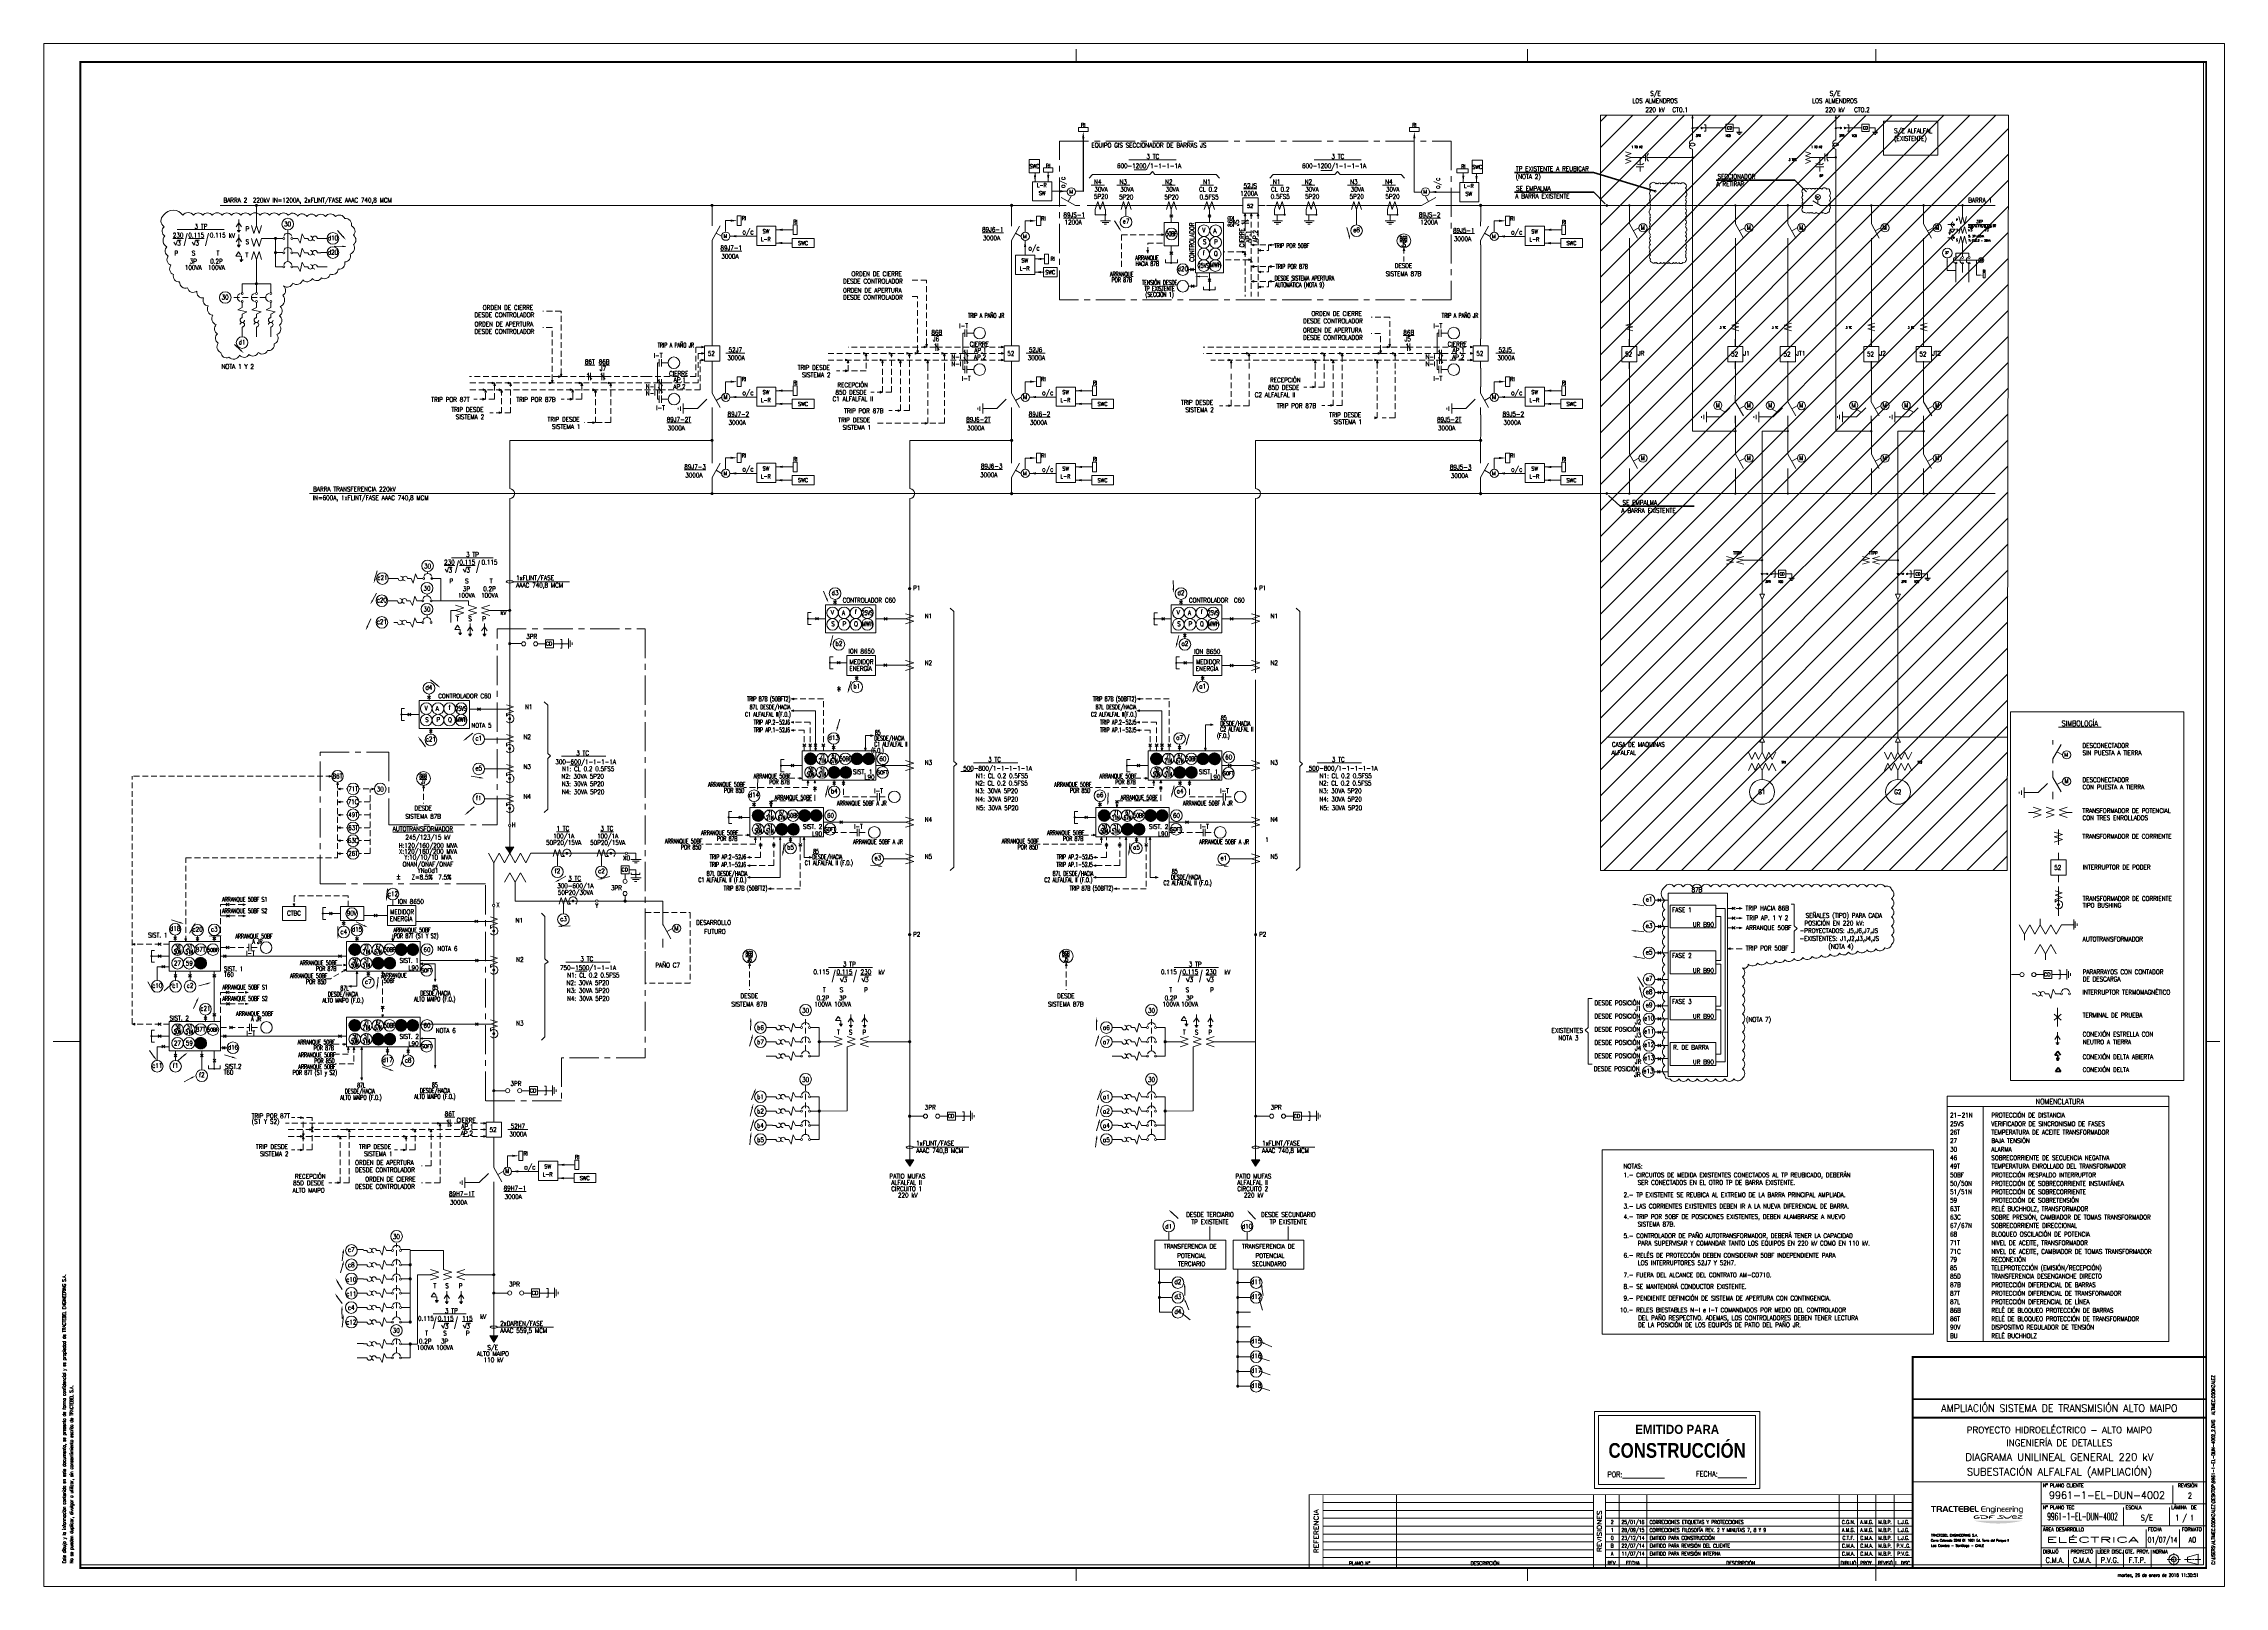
# Paper-space layout '9961-1-EL-DUN-4002' of a CAD drawing. Header units: millimetres. Extents: x -20 to 1169, y -8 to 833.
# The model-space entities are those that its viewports show. They can reach past a viewport. Long polylines and large blocks are cut down to what shows.
import ezdxf
from ezdxf.enums import TextEntityAlignment as Align

# ---------------------------------------------------------------- set-up
doc = ezdxf.new("R2010")
doc.units = ezdxf.units.MM
doc.header["$LTSCALE"] = 10
for name, pattern in [('CENTER', [50.8, 31.75, -6.35, 6.35, -6.35]), ('CENTER2', [1.125, 0.75, -0.125, 0.125, -0.125]), ('HIDDEN', [9.525, 6.35, -3.175]), ('HIDDEN2', [4.7625, 3.175, -1.5875])]:
    doc.linetypes.add(name, pattern=pattern)
doc.layers.get('0').update_dxf_attribs({"lineweight": 5})
for name, color, linetype, lineweight in [('710-LT-PLA-151_R3 - EQUIPOS', 134, 'Continuous', 5), ('Achurado', 1, 'Continuous', 18), ('EL-CABLES', 204, 'Continuous', 0), ('EL-CABLES-TELECOM', 5, 'Continuous', 0), ('EL-CANALETAS', 94, 'Continuous', 0), ('EL-CONDUCTOR', 30, 'Continuous', 0), ('EL-EQUIPOS ELECTRICOS', 3, 'Continuous', 0), ('EL-NIVEL-220kV', 84, 'Continuous', 0), ('EQUIPOS', 3, 'Continuous', 5), ('IG-CUADRO DE DATOS', 5, 'Continuous', 0), ('IG-FORMATO', 2, 'Continuous', 0), ('IG-SIMBOLOGIAS', 151, 'Continuous', 0), ('IG-SOLDADURAS', 6, 'Continuous', 0), ('IG-TEXTOS', 2, 'Continuous', 0), ('IG-TIMBRES', 5, 'Continuous', 0)]:
    doc.layers.add(name, color=color, linetype=linetype, lineweight=lineweight)
doc.layers.add('L3-Hidden', color=134, linetype='HIDDEN')
doc.layers.add('TEXTOS', color=5, linetype='Continuous')
doc.layers.add('VIEWPORT', color=6, linetype='Continuous', lineweight=0, plot=False)
doc.layers.get('IG-SOLDADURAS').off()
doc.styles.add('CADE200 (2.0x1.7)', font='romans.shx', dxfattribs={"width": 0.85, "height": 0.4})
doc.styles.add('CADE200 (2.5x2.0)', font='romans.shx', dxfattribs={"width": 0.8, "height": 0.5})
doc.styles.add('Romans', font='romans.shx')
doc.styles.add('STICKER', font='sanssb__.ttf', dxfattribs={"width": 0.9})
doc.styles.add('Style-romans', font='romans.shx')
doc.dimstyles.new('Copy of Cade-200', dxfattribs={"dimscale": 0.005, "dimtxt": 0.5, "dimasz": 0.5, "dimexe": 0.25, "dimexo": 0.25, "dimgap": 0.25, "dimtad": 1, "dimdec": 1, "dimzin": 11, "dimdsep": 46, "dimtxsty": 'Style-romans', "dimcen": 0.09, "dimclrd": 9, "dimclre": 9, "dimclrt": 2, "dimadec": 0, "dimazin": 3, "dimtfac": 1, "dimtdec": 1, "dimtmove": 0, "dimatfit": 3, "dimfxl": 1, "dimfrac": 2, "dimtzin": 11, "dimlwd": 0, "dimlwe": 0, "dimarcsym": 0})

# ---------------------------------------------------------------- blocks, each defined once
blk = doc.blocks.new('logo TB')
at = {"true_color": 0x2d3091}
for points in [[(-27, 3.5), (-25.8, 3.5), (-25.8, 4.1), (-28.9, 4.1), (-28.9, 3.5), (-27.7, 3.5), (-27.7, 0.6), (-27, 0.6)], [(-17.6, 2.7), (-17.6, 2.7), (-17.6, 2.8), (-17.6, 2.8), (-17.6, 2.8), (-17.6, 2.8), (-17.6, 2.9), (-17.6, 2.9), (-17.6, 2.9), (-17.5, 3), (-17.5, 3), (-17.5, 3), (-17.5, 3), (-17.5, 3.1), (-17.5, 3.1), (-17.5, 3.1), (-17.5, 3.1), (-17.5, 3.1), (-17.5, 3.2), (-17.4, 3.2), (-17.4, 3.2), (-17.4, 3.2), (-17.4, 3.2), (-17.4, 3.3), (-17.4, 3.3), (-17.3, 3.3), (-17.3, 3.3), (-17.3, 3.3), (-17.3, 3.3), (-17.3, 3.4), (-17.3, 3.4), (-17.2, 3.4), (-17.2, 3.4), (-17.2, 3.4), (-17.2, 3.4), (-17.2, 3.4), (-17.2, 3.4), (-17.2, 3.4), (-17.1, 3.4), (-17.1, 3.4), (-17.1, 3.4), (-17.1, 3.4), (-17.1, 3.4), (-17.1, 3.4), (-17.1, 3.5), (-17, 3.5), (-17, 3.5), (-17, 3.5), (-17, 3.5), (-17, 3.5), (-17, 3.5), (-16.9, 3.5), (-16.9, 3.5), (-16.9, 3.5), (-16.9, 3.5), (-16.9, 3.5), (-16.8, 3.5), (-16.8, 3.5), (-16.8, 3.5), (-16.8, 3.5), (-16.8, 3.5), (-16.7, 3.5), (-16.7, 3.5), (-16.7, 3.5), (-16.7, 3.5), (-16.7, 3.5), (-16.7, 3.5), (-16.7, 3.5), (-16.7, 3.5), (-16.6, 3.5), (-16.6, 3.5), (-16.6, 3.5), (-16.6, 3.5), (-16.6, 3.5), (-16.6, 3.5), (-16.5, 3.5), (-16.5, 3.5), (-16.5, 3.5), (-16.5, 3.5), (-16.4, 3.5), (-16.4, 3.5), (-16.4, 3.5), (-16.4, 3.5), (-16.3, 3.5), (-16.3, 3.5), (-16.3, 3.5), (-16.3, 3.5), (-16.2, 3.5), (-16.2, 3.5), (-16.2, 3.5), (-16.2, 3.5), (-16.2, 3.5), (-16.1, 3.5), (-16.1, 3.5), (-16.1, 3.5), (-16.1, 3.5), (-16.1, 3.5), (-16.1, 3.5), (-16.1, 3.5), (-16.1, 3.5), (-16.1, 3.5), (-16.1, 3.5), (-16.1, 3.5), (-16.1, 3.5), (-16.1, 3.5), (-16.1, 3.5), (-16.1, 3.5), (-16.1, 3.6), (-16.1, 3.6), (-16.1, 3.6), (-16.1, 3.6), (-16.1, 3.6), (-16.1, 3.7), (-16.1, 3.7), (-16.1, 3.7), (-16.1, 3.7), (-16.1, 3.8), (-16.1, 3.8), (-16.1, 3.8), (-16.1, 3.8), (-16.1, 3.9), (-16.1, 3.9), (-16.1, 3.9), (-16.1, 3.9), (-16.1, 4), (-16.1, 4), (-16.1, 4), (-16.1, 4), (-16.1, 4.1), (-16.1, 4.1), (-16.1, 4.1), (-16.1, 4.1), (-16.1, 4.1), (-16.1, 4.1), (-16.1, 4.1), (-16.1, 4.1), (-16.1, 4.1), (-16.1, 4.1), (-16.1, 4.1), (-16.1, 4.1), (-16.1, 4.1), (-16.1, 4.1), (-16.1, 4.1), (-16.1, 4.1), (-16.2, 4.1), (-16.2, 4.1), (-16.2, 4.1), (-16.2, 4.1), (-16.3, 4.1), (-16.3, 4.1), (-16.3, 4.1), (-16.4, 4.1), (-16.4, 4.1), (-16.4, 4.1), (-16.4, 4.1), (-16.5, 4.1), (-16.5, 4.1), (-16.5, 4.1), (-16.6, 4.1), (-16.6, 4.1), (-16.6, 4.1), (-16.6, 4.1), (-16.6, 4.1), (-16.7, 4.1), (-16.7, 4.1), (-16.7, 4.1), (-16.7, 4.1), (-16.7, 4.1), (-16.7, 4.1), (-16.7, 4.1), (-16.8, 4.1), (-16.8, 4.1), (-16.8, 4.1), (-16.9, 4.1), (-16.9, 4.1), (-16.9, 4.1), (-17, 4.1), (-17, 4.1), (-17.1, 4.1), (-17.1, 4.1), (-17.2, 4.1), (-17.2, 4.1), (-17.2, 4.1), (-17.3, 4.1), (-17.3, 4.1), (-17.4, 4.1), (-17.4, 4.1), (-17.4, 4.1), (-17.5, 4), (-17.5, 4), (-17.5, 4), (-17.6, 4), (-17.6, 4), (-17.6, 4), (-17.7, 4), (-17.7, 4), (-17.7, 3.9), (-17.7, 3.9), (-17.8, 3.9), (-17.8, 3.9), (-17.8, 3.9), (-17.8, 3.9), (-17.9, 3.9), (-17.9, 3.8), (-17.9, 3.8), (-17.9, 3.8), (-18, 3.8), (-18, 3.7), (-18, 3.7), (-18, 3.7), (-18.1, 3.7), (-18.1, 3.6), (-18.1, 3.6), (-18.1, 3.6), (-18.1, 3.5), (-18.2, 3.5), (-18.2, 3.5), (-18.2, 3.4), (-18.2, 3.4), (-18.2, 3.4), (-18.3, 3.3), (-18.3, 3.3), (-18.3, 3.3), (-18.3, 3.2), (-18.3, 3.2), (-18.3, 3.1), (-18.3, 3.1), (-18.4, 3.1), (-18.4, 3), (-18.4, 3), (-18.4, 2.9), (-18.4, 2.9), (-18.4, 2.8), (-18.4, 2.8), (-18.4, 2.7), (-18.4, 2.7), (-18.4, 2.7), (-18.4, 2.6), (-18.4, 2.6), (-18.4, 2.5), (-18.4, 2.5), (-18.4, 2.4), (-18.4, 2.4), (-18.4, 2.3), (-18.4, 2.2), (-18.4, 2.1), (-18.4, 2.1), (-18.4, 2), (-18.4, 1.9), (-18.4, 1.9), (-18.4, 1.8), (-18.4, 1.7), (-18.4, 1.7), (-18.4, 1.6), (-18.3, 1.6), (-18.3, 1.5), (-18.3, 1.5), (-18.3, 1.4), (-18.3, 1.4), (-18.2, 1.3), (-18.2, 1.3), (-18.2, 1.2), (-18.2, 1.2), (-18.1, 1.1), (-18.1, 1.1), (-18.1, 1), (-18, 1), (-18, 1), (-18, 0.9), (-17.9, 0.9), (-17.9, 0.9), (-17.8, 0.8), (-17.8, 0.8), (-17.8, 0.8), (-17.7, 0.8), (-17.7, 0.7), (-17.6, 0.7), (-17.6, 0.7), (-17.5, 0.7), (-17.5, 0.7), (-17.5, 0.7), (-17.5, 0.7), (-17.5, 0.7), (-17.4, 0.6), (-17.4, 0.6), (-17.4, 0.6), (-17.4, 0.6), (-17.4, 0.6), (-17.4, 0.6), (-17.3, 0.6), (-17.3, 0.6), (-17.3, 0.6), (-17.3, 0.6), (-17.3, 0.6), (-17.3, 0.6), (-17.2, 0.6), (-17.2, 0.6), (-17.2, 0.6), (-17.2, 0.6), (-17.2, 0.6), (-17.2, 0.6), (-17.1, 0.6), (-17.1, 0.6), (-17.1, 0.6), (-17.1, 0.6), (-17, 0.6), (-17, 0.6), (-17, 0.6), (-17, 0.6), (-16.9, 0.6), (-16.9, 0.6), (-16.9, 0.6), (-16.8, 0.6), (-16.8, 0.6), (-16.8, 0.6), (-16.8, 0.6), (-16.8, 0.6), (-16.8, 0.6), (-16.7, 0.6), (-16.7, 0.6), (-16.7, 0.6), (-16.6, 0.6), (-16.6, 0.6), (-16.6, 0.6), (-16.5, 0.6), (-16.5, 0.6), (-16.4, 0.6), (-16.4, 0.6), (-16.3, 0.6), (-16.3, 0.6), (-16.2, 0.6), (-16.1, 0.6), (-16.1, 0.6), (-16, 0.6), (-16, 0.6), (-15.9, 0.6), (-15.9, 0.6), (-15.8, 0.6), (-15.8, 0.6), (-15.7, 0.6), (-15.7, 0.6), (-15.6, 0.6), (-15.6, 0.6), (-15.6, 0.6), (-15.5, 0.6), (-15.5, 0.6), (-15.5, 0.6), (-15.5, 0.6), (-15.5, 0.6), (-15.5, 0.6), (-15.5, 0.6), (-15.5, 0.6), (-15.5, 0.6), (-15.5, 0.6), (-15.5, 0.6), (-15.5, 0.6), (-15.5, 0.6), (-15.5, 0.7), (-15.5, 0.7), (-15.5, 0.7), (-15.5, 0.7), (-15.5, 0.7), (-15.5, 0.8), (-15.5, 0.8), (-15.5, 0.8), (-15.5, 0.8), (-15.5, 0.9), (-15.5, 0.9), (-15.5, 0.9), (-15.5, 1), (-15.5, 1), (-15.5, 1), (-15.5, 1), (-15.5, 1), (-15.5, 1.1), (-15.5, 1.1), (-15.5, 1.1), (-15.5, 1.1), (-15.5, 1.2), (-15.5, 1.2), (-15.5, 1.2), (-15.5, 1.2), (-15.5, 1.2), (-15.5, 1.2), (-15.5, 1.2), (-15.5, 1.2), (-15.5, 1.2), (-15.5, 1.2), (-15.5, 1.2), (-15.5, 1.2), (-15.5, 1.2), (-15.6, 1.2), (-15.6, 1.2), (-15.6, 1.2), (-15.7, 1.2), (-15.7, 1.2), (-15.8, 1.2), (-15.8, 1.2), (-15.9, 1.2), (-15.9, 1.2), (-16, 1.2), (-16, 1.2), (-16.1, 1.2), (-16.1, 1.2), (-16.2, 1.2), (-16.2, 1.2), (-16.2, 1.2), (-16.3, 1.2), (-16.3, 1.2), (-16.4, 1.2), (-16.4, 1.2), (-16.5, 1.2), (-16.5, 1.2), (-16.5, 1.2), (-16.6, 1.2), (-16.6, 1.2), (-16.6, 1.2), (-16.6, 1.2), (-16.6, 1.2), (-16.6, 1.2), (-16.7, 1.2), (-16.7, 1.2), (-16.7, 1.2), (-16.8, 1.2), (-16.8, 1.2), (-16.8, 1.2), (-16.8, 1.2), (-16.9, 1.2), (-16.9, 1.2), (-16.9, 1.2), (-17, 1.2), (-17, 1.3), (-17, 1.3), (-17, 1.3), (-17.1, 1.3), (-17.1, 1.3), (-17.1, 1.3), (-17.1, 1.3), (-17.2, 1.3), (-17.2, 1.3), (-17.2, 1.3), (-17.2, 1.3), (-17.2, 1.3), (-17.3, 1.4), (-17.3, 1.4), (-17.3, 1.4), (-17.3, 1.4), (-17.3, 1.4), (-17.3, 1.4), (-17.4, 1.4), (-17.4, 1.5), (-17.4, 1.5), (-17.4, 1.5), (-17.4, 1.5), (-17.4, 1.5), (-17.4, 1.6), (-17.4, 1.6), (-17.5, 1.6), (-17.5, 1.6), (-17.5, 1.6), (-17.5, 1.6), (-17.5, 1.7), (-17.5, 1.7), (-17.5, 1.7), (-17.5, 1.7), (-17.5, 1.7), (-17.5, 1.8), (-17.5, 1.8), (-17.5, 1.8), (-17.5, 1.8), (-17.5, 1.9), (-17.6, 1.9), (-17.6, 1.9), (-17.6, 1.9), (-17.6, 2), (-17.6, 2), (-17.6, 2), (-17.6, 2), (-17.6, 2.1), (-17.6, 2.1), (-17.6, 2.1), (-17.6, 2.1), (-17.6, 2.2), (-17.6, 2.2), (-17.6, 2.2), (-17.6, 2.2), (-17.6, 2.3), (-17.6, 2.3), (-17.6, 2.3), (-17.6, 2.4), (-17.6, 2.4), (-17.6, 2.4), (-17.6, 2.5), (-17.6, 2.5), (-17.6, 2.5), (-17.6, 2.6), (-17.6, 2.6), (-17.6, 2.7)], [(-13.8, 2.6), (-13.8, 2.7), (-13.8, 2.8), (-13.8, 2.8), (-13.8, 2.9), (-13.8, 3), (-13.8, 3), (-13.8, 3.1), (-13.8, 3.1), (-13.8, 3.2), (-13.8, 3.2), (-13.8, 3.3), (-13.8, 3.3), (-13.8, 3.4), (-13.8, 3.4), (-13.8, 3.4), (-13.8, 3.5), (-13.8, 3.5), (-13.8, 3.5), (-13.8, 3.5), (-13.8, 3.5), (-13.8, 3.5), (-13.8, 3.5), (-13.8, 3.5), (-13.8, 3.5), (-13.8, 3.5), (-13.8, 3.5), (-13.8, 3.5), (-13.7, 3.5), (-13.7, 3.5), (-13.7, 3.5), (-13.7, 3.5), (-13.7, 3.5), (-13.6, 3.5), (-13.6, 3.5), (-13.6, 3.5), (-13.6, 3.5), (-13.6, 3.5), (-13.5, 3.5), (-13.5, 3.5), (-13.5, 3.5), (-13.4, 3.5), (-13.4, 3.5), (-13.4, 3.5), (-13.4, 3.5), (-13.3, 3.5), (-13.3, 3.5), (-13.3, 3.5), (-13.2, 3.5), (-13.2, 3.5), (-13.2, 3.5), (-13.2, 3.5), (-13.1, 3.5), (-13.1, 3.5), (-13.1, 3.5), (-13, 3.5), (-13, 3.5), (-13, 3.5), (-13, 3.5), (-12.9, 3.5), (-12.9, 3.5), (-12.9, 3.5), (-12.9, 3.5), (-12.8, 3.5), (-12.8, 3.5), (-12.8, 3.5), (-12.8, 3.5), (-12.8, 3.5), (-12.7, 3.5), (-12.7, 3.5), (-12.7, 3.5), (-12.7, 3.5), (-12.7, 3.5), (-12.7, 3.5), (-12.7, 3.5), (-12.7, 3.5), (-12.7, 3.5), (-12.7, 3.5), (-12.7, 3.5), (-12.7, 3.5), (-12.7, 3.5), (-12.7, 3.5), (-12.7, 3.5), (-12.7, 3.5), (-12.7, 3.5), (-12.7, 3.5), (-12.7, 3.6), (-12.7, 3.6), (-12.6, 3.6), (-12.6, 3.6), (-12.6, 3.6), (-12.6, 3.6), (-12.6, 3.6), (-12.6, 3.6), (-12.6, 3.6), (-12.6, 3.6), (-12.6, 3.6), (-12.6, 3.6), (-12.6, 3.6), (-12.6, 3.6), (-12.6, 3.6), (-12.6, 3.6), (-12.6, 3.6), (-12.6, 3.6), (-12.6, 3.6), (-12.6, 3.6), (-12.6, 3.6), (-12.6, 3.6), (-12.6, 3.7), (-12.6, 3.7), (-12.6, 3.7), (-12.6, 3.7), (-12.6, 3.7), (-12.6, 3.7), (-12.6, 3.7), (-12.6, 3.7), (-12.6, 3.7), (-12.6, 3.7), (-12.6, 3.7), (-12.6, 3.7), (-12.6, 3.7), (-12.6, 3.7), (-12.6, 3.7), (-12.6, 3.7), (-12.6, 3.7), (-12.5, 3.7), (-12.5, 3.7), (-12.5, 3.7), (-12.5, 3.7), (-12.5, 3.7), (-12.5, 3.7), (-12.5, 3.8), (-12.5, 3.8), (-12.5, 3.8), (-12.5, 3.8), (-12.5, 3.8), (-12.5, 3.8), (-12.5, 3.8), (-12.5, 3.8), (-12.5, 3.8), (-12.5, 3.8), (-12.5, 3.8), (-12.5, 3.8), (-12.5, 3.8), (-12.5, 3.9), (-12.4, 3.9), (-12.4, 3.9), (-12.4, 3.9), (-12.4, 3.9), (-12.4, 3.9), (-12.4, 3.9), (-12.4, 3.9), (-12.4, 3.9), (-12.4, 3.9), (-12.4, 3.9), (-12.4, 3.9), (-12.4, 3.9), (-12.4, 3.9), (-12.4, 4), (-12.4, 4), (-12.4, 4), (-12.3, 4), (-12.3, 4), (-12.3, 4), (-12.3, 4), (-12.3, 4), (-12.3, 4), (-12.3, 4), (-12.3, 4), (-12.3, 4), (-12.3, 4), (-12.3, 4), (-12.3, 4.1), (-12.3, 4.1), (-12.3, 4.1), (-12.2, 4.1), (-12.2, 4.1), (-12.2, 4.1), (-12.2, 4.1), (-12.2, 4.1), (-12.2, 4.1), (-12.2, 4.1), (-12.2, 4.1), (-12.2, 4.1), (-12.2, 4.1), (-12.2, 4.1), (-12.2, 4.1), (-12.2, 4.1), (-12.2, 4.1), (-12.2, 4.1), (-12.2, 4.1), (-12.3, 4.1), (-12.3, 4.1), (-12.3, 4.1), (-12.4, 4.1), (-12.4, 4.1), (-12.5, 4.1), (-12.5, 4.1), (-12.6, 4.1), (-12.7, 4.1), (-12.7, 4.1), (-12.8, 4.1), (-12.9, 4.1), (-13, 4.1), (-13.1, 4.1), (-13.1, 4.1), (-13.2, 4.1), (-13.3, 4.1), (-13.4, 4.1), (-13.5, 4.1), (-13.6, 4.1), (-13.7, 4.1), (-13.8, 4.1), (-13.9, 4.1), (-14, 4.1), (-14.1, 4.1), (-14.2, 4.1), (-14.3, 4.1), (-14.3, 4.1), (-14.4, 4.1), (-14.5, 4.1), (-14.6, 4.1), (-14.7, 4.1), (-14.8, 4.1), (-14.9, 4.1), (-15, 4.1), (-15, 4.1), (-15.1, 4.1), (-15.2, 4.1), (-15.2, 4.1), (-15.3, 4.1), (-15.4, 4.1), (-15.4, 4.1), (-15.5, 4.1), (-15.5, 4.1), (-15.6, 4.1), (-15.6, 4.1), (-15.6, 4.1), (-15.7, 4.1), (-15.7, 4.1), (-15.7, 4.1), (-15.7, 4.1), (-15.7, 4.1), (-15.7, 4.1), (-15.7, 4.1), (-15.7, 4.1), (-15.7, 4.1), (-15.7, 4.1), (-15.7, 4.1), (-15.7, 4.1), (-15.7, 4.1), (-15.7, 4.1), (-15.7, 4.1), (-15.7, 4.1), (-15.7, 4), (-15.7, 4), (-15.7, 4), (-15.7, 4), (-15.7, 4), (-15.7, 4), (-15.7, 4), (-15.7, 3.9), (-15.7, 3.9), (-15.7, 3.9), (-15.7, 3.9), (-15.7, 3.9), (-15.7, 3.9), (-15.7, 3.8), (-15.7, 3.8), (-15.7, 3.8), (-15.7, 3.8), (-15.7, 3.8), (-15.7, 3.8), (-15.7, 3.7), (-15.7, 3.7), (-15.7, 3.7), (-15.7, 3.7), (-15.7, 3.7), (-15.7, 3.7), (-15.7, 3.6), (-15.7, 3.6), (-15.7, 3.6), (-15.7, 3.6), (-15.7, 3.6), (-15.7, 3.6), (-15.7, 3.6), (-15.7, 3.6), (-15.7, 3.5), (-15.7, 3.5), (-15.7, 3.5), (-15.7, 3.5), (-15.7, 3.5), (-15.7, 3.5), (-15.7, 3.5), (-15.7, 3.5), (-15.7, 3.5), (-15.7, 3.5), (-15.7, 3.5), (-15.7, 3.5), (-15.7, 3.5), (-15.7, 3.5), (-15.7, 3.5), (-15.6, 3.5), (-15.6, 3.5), (-15.6, 3.5), (-15.6, 3.5), (-15.6, 3.5), (-15.5, 3.5), (-15.5, 3.5), (-15.5, 3.5), (-15.5, 3.5), (-15.4, 3.5), (-15.4, 3.5), (-15.4, 3.5), (-15.4, 3.5), (-15.3, 3.5), (-15.3, 3.5), (-15.3, 3.5), (-15.2, 3.5), (-15.2, 3.5), (-15.2, 3.5), (-15.2, 3.5), (-15.1, 3.5), (-15.1, 3.5), (-15.1, 3.5), (-15, 3.5), (-15, 3.5), (-15, 3.5), (-14.9, 3.5), (-14.9, 3.5), (-14.9, 3.5), (-14.9, 3.5), (-14.8, 3.5), (-14.8, 3.5), (-14.8, 3.5), (-14.8, 3.5), (-14.7, 3.5), (-14.7, 3.5), (-14.7, 3.5), (-14.7, 3.5), (-14.7, 3.5), (-14.6, 3.5), (-14.6, 3.5), (-14.6, 3.5), (-14.6, 3.5), (-14.6, 3.5), (-14.6, 3.5), (-14.6, 3.5), (-14.6, 3.5), (-14.6, 3.5), (-14.6, 3.5), (-14.6, 3.5), (-14.6, 3.5), (-14.6, 3.5), (-14.6, 3.4), (-14.6, 3.4), (-14.6, 3.4), (-14.6, 3.3), (-14.6, 3.3), (-14.6, 3.2), (-14.6, 3.2), (-14.6, 3.1), (-14.6, 3.1), (-14.6, 3), (-14.6, 3), (-14.6, 2.9), (-14.6, 2.8), (-14.6, 2.8), (-14.6, 2.7), (-14.6, 2.6), (-14.6, 2.5), (-14.6, 2.5), (-14.6, 2.4), (-14.6, 2.3), (-14.6, 2.2), (-14.6, 2.1), (-14.6, 2.1), (-14.6, 2), (-14.6, 1.9), (-14.6, 1.8), (-14.6, 1.8), (-14.6, 1.7), (-14.6, 1.6), (-14.6, 1.5), (-14.6, 1.5), (-14.6, 1.4), (-14.6, 1.3), (-14.6, 1.2), (-14.6, 1.2), (-14.6, 1.1), (-14.6, 1.1), (-14.6, 1), (-14.6, 0.9), (-14.6, 0.9), (-14.6, 0.8), (-14.6, 0.8), (-14.6, 0.8), (-14.6, 0.7), (-14.6, 0.7), (-14.6, 0.7), (-14.6, 0.6), (-14.6, 0.6), (-14.6, 0.6), (-14.6, 0.6), (-14.6, 0.6), (-14.6, 0.6), (-14.6, 0.6), (-14.6, 0.6), (-14.6, 0.6), (-14.5, 0.6), (-14.5, 0.6), (-14.5, 0.6), (-14.5, 0.6), (-14.5, 0.6), (-14.5, 0.6), (-14.5, 0.6), (-14.5, 0.6), (-14.4, 0.6), (-14.4, 0.6), (-14.4, 0.6), (-14.4, 0.6), (-14.4, 0.6), (-14.4, 0.6), (-14.3, 0.6), (-14.3, 0.6), (-14.3, 0.6), (-14.3, 0.6), (-14.3, 0.6), (-14.2, 0.6), (-14.2, 0.6), (-14.2, 0.6), (-14.2, 0.6), (-14.2, 0.6), (-14.1, 0.6), (-14.1, 0.6), (-14.1, 0.6), (-14.1, 0.6), (-14.1, 0.6), (-14, 0.6), (-14, 0.6), (-14, 0.6), (-14, 0.6), (-14, 0.6), (-14, 0.6), (-13.9, 0.6), (-13.9, 0.6), (-13.9, 0.6), (-13.9, 0.6), (-13.9, 0.6), (-13.9, 0.6), (-13.9, 0.6), (-13.9, 0.6), (-13.8, 0.6), (-13.8, 0.6), (-13.8, 0.6), (-13.8, 0.6), (-13.8, 0.6), (-13.8, 0.6), (-13.8, 0.6), (-13.8, 0.6), (-13.8, 0.6), (-13.8, 0.6), (-13.8, 0.6), (-13.8, 0.7), (-13.8, 0.7), (-13.8, 0.7), (-13.8, 0.8), (-13.8, 0.8), (-13.8, 0.9), (-13.8, 0.9), (-13.8, 1), (-13.8, 1), (-13.8, 1.1), (-13.8, 1.1), (-13.8, 1.2), (-13.8, 1.3), (-13.8, 1.3), (-13.8, 1.4), (-13.8, 1.5), (-13.8, 1.5), (-13.8, 1.6), (-13.8, 1.7), (-13.8, 1.8), (-13.8, 1.9), (-13.8, 1.9), (-13.8, 2), (-13.8, 2.1), (-13.8, 2.2), (-13.8, 2.2), (-13.8, 2.3), (-13.8, 2.4), (-13.8, 2.5), (-13.8, 2.6)], [(-9.7, 2.4), (-9.7, 2.5), (-9.7, 2.5), (-9.7, 2.5), (-9.7, 2.6), (-9.7, 2.6), (-9.7, 2.6), (-9.7, 2.6), (-9.7, 2.6), (-9.7, 2.7), (-9.7, 2.7), (-9.7, 2.7), (-9.7, 2.7), (-9.8, 2.7), (-9.8, 2.7), (-9.9, 2.7), (-9.9, 2.7), (-10, 2.7), (-10.1, 2.7), (-10.2, 2.7), (-10.3, 2.7), (-10.4, 2.7), (-10.5, 2.7), (-10.6, 2.7), (-10.7, 2.7), (-10.8, 2.7), (-10.9, 2.7), (-11, 2.7), (-11.1, 2.7), (-11.2, 2.7), (-11.3, 2.7), (-11.4, 2.7), (-11.5, 2.7), (-11.6, 2.7), (-11.6, 2.7), (-11.7, 2.7), (-11.7, 2.7), (-11.7, 2.7), (-11.7, 2.7), (-11.7, 2.7), (-11.7, 2.7), (-11.7, 2.7), (-11.7, 2.7), (-11.7, 2.7), (-11.7, 2.7), (-11.7, 2.7), (-11.7, 2.7), (-11.7, 2.7), (-11.7, 2.7), (-11.7, 2.7), (-11.7, 2.7), (-11.7, 2.7), (-11.7, 2.7), (-11.7, 2.7), (-11.7, 2.7), (-11.7, 2.7), (-11.7, 2.8), (-11.7, 2.8), (-11.7, 2.8), (-11.7, 2.8), (-11.7, 2.8), (-11.7, 2.8), (-11.7, 2.8), (-11.7, 2.8), (-11.7, 2.8), (-11.7, 2.9), (-11.7, 2.9), (-11.7, 2.9), (-11.7, 2.9), (-11.7, 3), (-11.7, 3), (-11.7, 3), (-11.7, 3), (-11.7, 3), (-11.7, 3), (-11.7, 3.1), (-11.7, 3.1), (-11.7, 3.1), (-11.7, 3.1), (-11.6, 3.1), (-11.6, 3.1), (-11.6, 3.2), (-11.6, 3.2), (-11.6, 3.2), (-11.6, 3.2), (-11.6, 3.2), (-11.6, 3.2), (-11.6, 3.2), (-11.6, 3.3), (-11.6, 3.3), (-11.5, 3.3), (-11.5, 3.3), (-11.5, 3.3), (-11.5, 3.3), (-11.5, 3.3), (-11.5, 3.3), (-11.5, 3.3), (-11.5, 3.3), (-11.5, 3.3), (-11.5, 3.4), (-11.5, 3.4), (-11.4, 3.4), (-11.4, 3.4), (-11.4, 3.4), (-11.4, 3.4), (-11.4, 3.4), (-11.4, 3.4), (-11.4, 3.4), (-11.4, 3.4), (-11.4, 3.4), (-11.4, 3.4), (-11.3, 3.4), (-11.3, 3.4), (-11.3, 3.4), (-11.3, 3.4), (-11.3, 3.4), (-11.3, 3.5), (-11.3, 3.5), (-11.2, 3.5), (-11.2, 3.5), (-11.2, 3.5), (-11.2, 3.5), (-11.2, 3.5), (-11.2, 3.5), (-11.1, 3.5), (-11.1, 3.5), (-11.1, 3.5), (-11.1, 3.5), (-11, 3.5), (-11, 3.5), (-11, 3.5), (-11, 3.5), (-10.9, 3.5), (-10.9, 3.5), (-10.9, 3.5), (-10.9, 3.5), (-10.8, 3.5), (-10.8, 3.5), (-10.8, 3.5), (-10.7, 3.5), (-10.7, 3.5), (-10.7, 3.5), (-10.7, 3.5), (-10.7, 3.5), (-10.6, 3.5), (-10.6, 3.5), (-10.6, 3.5), (-10.5, 3.5), (-10.5, 3.5), (-10.4, 3.5), (-10.4, 3.5), (-10.3, 3.5), (-10.3, 3.5), (-10.2, 3.5), (-10.2, 3.5), (-10.1, 3.5), (-10.1, 3.5), (-10, 3.5), (-10, 3.5), (-9.9, 3.5), (-9.9, 3.5), (-9.8, 3.5), (-9.8, 3.5), (-9.8, 3.5), (-9.8, 3.5), (-9.7, 3.5), (-9.7, 3.5), (-9.7, 3.5), (-9.7, 3.5), (-9.7, 3.5), (-9.7, 3.5), (-9.7, 3.6), (-9.7, 3.6), (-9.7, 3.6), (-9.7, 3.6), (-9.7, 3.7), (-9.7, 3.7), (-9.7, 3.7), (-9.7, 3.8), (-9.7, 3.8), (-9.7, 3.9), (-9.7, 3.9), (-9.7, 3.9), (-9.7, 4), (-9.7, 4), (-9.7, 4), (-9.7, 4), (-9.7, 4.1), (-9.7, 4.1), (-9.7, 4.1), (-9.7, 4.1), (-9.7, 4.1), (-9.7, 4.1), (-9.7, 4.1), (-9.7, 4.1), (-9.8, 4.1), (-9.8, 4.1), (-9.8, 4.1), (-9.9, 4.1), (-9.9, 4.1), (-10, 4.1), (-10.1, 4.1), (-10.1, 4.1), (-10.2, 4.1), (-10.3, 4.1), (-10.3, 4.1), (-10.4, 4.1), (-10.5, 4.1), (-10.6, 4.1), (-10.6, 4.1), (-10.7, 4.1), (-10.8, 4.1), (-10.8, 4.1), (-10.9, 4.1), (-10.9, 4.1), (-10.9, 4.1), (-11, 4.1), (-11, 4.1), (-11, 4.1), (-11, 4.1), (-11.1, 4.1), (-11.1, 4.1), (-11.2, 4.1), (-11.2, 4.1), (-11.2, 4.1), (-11.3, 4.1), (-11.3, 4.1), (-11.3, 4.1), (-11.4, 4.1), (-11.4, 4.1), (-11.4, 4.1), (-11.5, 4.1), (-11.5, 4.1), (-11.5, 4.1), (-11.6, 4.1), (-11.6, 4.1), (-11.6, 4.1), (-11.6, 4.1), (-11.7, 4), (-11.7, 4), (-11.7, 4), (-11.7, 4), (-11.8, 4), (-11.8, 4), (-11.8, 4), (-11.8, 4), (-11.8, 4), (-11.9, 3.9), (-11.9, 3.9), (-11.9, 3.9), (-11.9, 3.9), (-11.9, 3.9), (-12, 3.9), (-12, 3.9), (-12, 3.9), (-12, 3.8), (-12, 3.8), (-12, 3.8), (-12.1, 3.8), (-12.1, 3.8), (-12.1, 3.8), (-12.1, 3.7), (-12.1, 3.7), (-12.1, 3.7), (-12.1, 3.7), (-12.2, 3.7), (-12.2, 3.7), (-12.2, 3.6), (-12.2, 3.6), (-12.2, 3.6), (-12.2, 3.6), (-12.2, 3.6), (-12.3, 3.5), (-12.3, 3.5), (-12.3, 3.5), (-12.3, 3.4), (-12.4, 3.4), (-12.4, 3.3), (-12.4, 3.3), (-12.4, 3.3), (-12.4, 3.2), (-12.5, 3.2), (-12.5, 3.1), (-12.5, 3.1), (-12.5, 3), (-12.5, 3), (-12.5, 3), (-12.5, 2.9), (-12.5, 2.9), (-12.6, 2.8), (-12.6, 2.8), (-12.6, 2.7), (-12.6, 2.7), (-12.6, 2.6), (-12.6, 2.6), (-12.6, 2.5), (-12.6, 2.5), (-12.6, 2.4), (-12.6, 2.4), (-12.6, 2.3), (-12.6, 2.2), (-12.6, 2.1), (-12.6, 2), (-12.5, 1.9), (-12.5, 1.8), (-12.5, 1.7), (-12.5, 1.7), (-12.5, 1.6), (-12.4, 1.5), (-12.4, 1.4), (-12.4, 1.4), (-12.3, 1.3), (-12.3, 1.2), (-12.3, 1.2), (-12.2, 1.1), (-12.2, 1), (-12.1, 1), (-12.1, 0.9), (-12, 0.9), (-12, 0.9), (-11.9, 0.8), (-11.9, 0.8), (-11.8, 0.8), (-11.8, 0.7), (-11.7, 0.7), (-11.7, 0.7), (-11.7, 0.7), (-11.6, 0.7), (-11.6, 0.7), (-11.6, 0.7), (-11.5, 0.7), (-11.5, 0.6), (-11.5, 0.6), (-11.4, 0.6), (-11.4, 0.6), (-11.4, 0.6), (-11.3, 0.6), (-11.3, 0.6), (-11.3, 0.6), (-11.2, 0.6), (-11.2, 0.6), (-11.1, 0.6), (-11.1, 0.6), (-11.1, 0.6), (-11, 0.6), (-11, 0.6), (-10.9, 0.6), (-10.9, 0.6), (-10.8, 0.6), (-10.8, 0.6), (-10.7, 0.6), (-10.7, 0.6), (-10.7, 0.6), (-10.7, 0.6), (-10.7, 0.6), (-10.6, 0.6), (-10.6, 0.6), (-10.6, 0.6), (-10.5, 0.6), (-10.5, 0.6), (-10.4, 0.6), (-10.4, 0.6), (-10.3, 0.6), (-10.2, 0.6), (-10.2, 0.6), (-10.1, 0.6), (-10.1, 0.6), (-10, 0.6), (-10, 0.6), (-9.9, 0.6), (-9.9, 0.6), (-9.8, 0.6), (-9.8, 0.6), (-9.8, 0.6), (-9.8, 0.6), (-9.7, 0.6), (-9.7, 0.6), (-9.7, 0.6), (-9.7, 0.6), (-9.7, 0.6), (-9.7, 0.6), (-9.7, 0.6), (-9.7, 0.7), (-9.7, 0.7), (-9.7, 0.7), (-9.7, 0.7), (-9.7, 0.8), (-9.7, 0.8), (-9.7, 0.8), (-9.7, 0.9), (-9.7, 0.9), (-9.7, 1), (-9.7, 1), (-9.7, 1), (-9.7, 1.1), (-9.7, 1.1), (-9.7, 1.1), (-9.7, 1.1), (-9.7, 1.2), (-9.7, 1.2), (-9.7, 1.2), (-9.7, 1.2), (-9.7, 1.2), (-9.7, 1.2), (-9.7, 1.2), (-9.8, 1.2), (-9.8, 1.2), (-9.8, 1.2), (-9.8, 1.2), (-9.9, 1.2), (-9.9, 1.2), (-10, 1.2), (-10, 1.2), (-10.1, 1.2), (-10.1, 1.2), (-10.2, 1.2), (-10.2, 1.2), (-10.3, 1.2), (-10.3, 1.2), (-10.4, 1.2), (-10.4, 1.2), (-10.5, 1.2), (-10.5, 1.2), (-10.6, 1.2), (-10.6, 1.2), (-10.6, 1.2), (-10.6, 1.2), (-10.7, 1.2), (-10.7, 1.2), (-10.7, 1.2), (-10.8, 1.2), (-10.8, 1.2), (-10.9, 1.2), (-11, 1.2), (-11, 1.2), (-11.1, 1.3), (-11.2, 1.3), (-11.2, 1.3), (-11.3, 1.3), (-11.3, 1.3), (-11.4, 1.3), (-11.4, 1.4), (-11.4, 1.4), (-11.5, 1.4), (-11.5, 1.5), (-11.6, 1.5), (-11.6, 1.5), (-11.6, 1.6), (-11.6, 1.6), (-11.7, 1.7), (-11.7, 1.7), (-11.7, 1.8), (-11.7, 1.8), (-11.7, 1.9), (-11.7, 1.9), (-11.7, 2), (-11.7, 2), (-11.7, 2), (-11.7, 2), (-11.6, 2), (-11.6, 2), (-11.5, 2), (-11.4, 2), (-11.3, 2), (-11.2, 2), (-11.1, 2), (-11, 2), (-10.9, 2), (-10.8, 2), (-10.7, 2), (-10.6, 2), (-10.5, 2), (-10.4, 2), (-10.3, 2), (-10.2, 2), (-10.1, 2), (-10, 2), (-9.9, 2), (-9.8, 2), (-9.8, 2), (-9.8, 2), (-9.7, 2), (-9.7, 2), (-9.7, 2), (-9.7, 2.1), (-9.7, 2.1), (-9.7, 2.1), (-9.7, 2.1), (-9.7, 2.1), (-9.7, 2.2), (-9.7, 2.2), (-9.7, 2.2), (-9.7, 2.3), (-9.7, 2.3), (-9.7, 2.3), (-9.7, 2.4), (-9.7, 2.4)], [(-3.1, 2.4), (-3.1, 2.4), (-3.1, 2.4), (-3.1, 2.5), (-3.1, 2.5), (-3.1, 2.5), (-3.1, 2.6), (-3.1, 2.6), (-3.1, 2.6), (-3.1, 2.6), (-3.1, 2.6), (-3.1, 2.7), (-3.1, 2.7), (-3.1, 2.7), (-3.1, 2.7), (-3.1, 2.7), (-3.1, 2.7), (-3.2, 2.7), (-3.3, 2.7), (-3.3, 2.7), (-3.4, 2.7), (-3.5, 2.7), (-3.6, 2.7), (-3.7, 2.7), (-3.8, 2.7), (-3.9, 2.7), (-4, 2.7), (-4.1, 2.7), (-4.3, 2.7), (-4.4, 2.7), (-4.5, 2.7), (-4.6, 2.7), (-4.7, 2.7), (-4.8, 2.7), (-4.8, 2.7), (-4.9, 2.7), (-5, 2.7), (-5, 2.7), (-5, 2.7), (-5.1, 2.7), (-5.1, 2.7), (-5.1, 2.7), (-5.1, 2.7), (-5.1, 2.7), (-5.1, 2.7), (-5.1, 2.7), (-5.1, 2.7), (-5.1, 2.7), (-5.1, 2.7), (-5.1, 2.7), (-5.1, 2.7), (-5.1, 2.7), (-5.1, 2.7), (-5.1, 2.7), (-5.1, 2.7), (-5.1, 2.7), (-5.1, 2.7), (-5.1, 2.7), (-5.1, 2.8), (-5.1, 2.8), (-5, 2.8), (-5, 2.8), (-5, 2.8), (-5, 2.8), (-5, 2.8), (-5, 2.8), (-5, 2.8), (-5, 2.9), (-5, 2.9), (-5, 2.9), (-5, 2.9), (-5, 3), (-5, 3), (-5, 3), (-5, 3), (-5, 3), (-5, 3), (-5, 3.1), (-5, 3.1), (-5, 3.1), (-5, 3.1), (-5, 3.1), (-5, 3.1), (-5, 3.2), (-4.9, 3.2), (-4.9, 3.2), (-4.9, 3.2), (-4.9, 3.2), (-4.9, 3.2), (-4.9, 3.2), (-4.9, 3.3), (-4.9, 3.3), (-4.9, 3.3), (-4.9, 3.3), (-4.9, 3.3), (-4.8, 3.3), (-4.8, 3.3), (-4.8, 3.3), (-4.8, 3.3), (-4.8, 3.3), (-4.8, 3.3), (-4.8, 3.4), (-4.8, 3.4), (-4.8, 3.4), (-4.8, 3.4), (-4.8, 3.4), (-4.7, 3.4), (-4.7, 3.4), (-4.7, 3.4), (-4.7, 3.4), (-4.7, 3.4), (-4.7, 3.4), (-4.7, 3.4), (-4.7, 3.4), (-4.7, 3.4), (-4.6, 3.4), (-4.6, 3.4), (-4.6, 3.4), (-4.6, 3.5), (-4.6, 3.5), (-4.6, 3.5), (-4.6, 3.5), (-4.5, 3.5), (-4.5, 3.5), (-4.5, 3.5), (-4.5, 3.5), (-4.5, 3.5), (-4.4, 3.5), (-4.4, 3.5), (-4.4, 3.5), (-4.4, 3.5), (-4.3, 3.5), (-4.3, 3.5), (-4.3, 3.5), (-4.3, 3.5), (-4.2, 3.5), (-4.2, 3.5), (-4.2, 3.5), (-4.2, 3.5), (-4.1, 3.5), (-4.1, 3.5), (-4.1, 3.5), (-4.1, 3.5), (-4, 3.5), (-4, 3.5), (-4, 3.5), (-4, 3.5), (-3.9, 3.5), (-3.9, 3.5), (-3.9, 3.5), (-3.8, 3.5), (-3.8, 3.5), (-3.7, 3.5), (-3.7, 3.5), (-3.6, 3.5), (-3.6, 3.5), (-3.5, 3.5), (-3.4, 3.5), (-3.4, 3.5), (-3.3, 3.5), (-3.3, 3.5), (-3.2, 3.5), (-3.2, 3.5), (-3.2, 3.5), (-3.1, 3.5), (-3.1, 3.5), (-3.1, 3.5), (-3.1, 3.5), (-3.1, 3.5), (-3.1, 3.5), (-3.1, 3.5), (-3.1, 3.5), (-3.1, 3.5), (-3.1, 3.6), (-3.1, 3.6), (-3.1, 3.6), (-3.1, 3.6), (-3.1, 3.7), (-3.1, 3.7), (-3.1, 3.7), (-3.1, 3.8), (-3.1, 3.8), (-3.1, 3.9), (-3.1, 3.9), (-3.1, 3.9), (-3.1, 4), (-3.1, 4), (-3.1, 4), (-3.1, 4), (-3.1, 4.1), (-3.1, 4.1), (-3.1, 4.1), (-3.1, 4.1), (-3.1, 4.1), (-3.1, 4.1), (-3.1, 4.1), (-3.1, 4.1), (-3.1, 4.1), (-3.1, 4.1), (-3.2, 4.1), (-3.2, 4.1), (-3.3, 4.1), (-3.3, 4.1), (-3.4, 4.1), (-3.5, 4.1), (-3.5, 4.1), (-3.6, 4.1), (-3.7, 4.1), (-3.7, 4.1), (-3.8, 4.1), (-3.9, 4.1), (-4, 4.1), (-4, 4.1), (-4.1, 4.1), (-4.1, 4.1), (-4.2, 4.1), (-4.2, 4.1), (-4.3, 4.1), (-4.3, 4.1), (-4.3, 4.1), (-4.3, 4.1), (-4.4, 4.1), (-4.4, 4.1), (-4.4, 4.1), (-4.5, 4.1), (-4.5, 4.1), (-4.6, 4.1), (-4.6, 4.1), (-4.6, 4.1), (-4.7, 4.1), (-4.7, 4.1), (-4.7, 4.1), (-4.8, 4.1), (-4.8, 4.1), (-4.8, 4.1), (-4.9, 4.1), (-4.9, 4.1), (-4.9, 4.1), (-4.9, 4.1), (-5, 4.1), (-5, 4), (-5, 4), (-5, 4), (-5.1, 4), (-5.1, 4), (-5.1, 4), (-5.1, 4), (-5.2, 4), (-5.2, 4), (-5.2, 3.9), (-5.2, 3.9), (-5.2, 3.9), (-5.2, 3.9), (-5.3, 3.9), (-5.3, 3.9), (-5.3, 3.9), (-5.3, 3.9), (-5.3, 3.8), (-5.3, 3.8), (-5.4, 3.8), (-5.4, 3.8), (-5.4, 3.8), (-5.4, 3.8), (-5.4, 3.7), (-5.4, 3.7), (-5.5, 3.7), (-5.5, 3.7), (-5.5, 3.7), (-5.5, 3.7), (-5.5, 3.6), (-5.5, 3.6), (-5.5, 3.6), (-5.6, 3.6), (-5.6, 3.6), (-5.6, 3.5), (-5.6, 3.5), (-5.6, 3.5), (-5.7, 3.4), (-5.7, 3.4), (-5.7, 3.3), (-5.7, 3.3), (-5.8, 3.3), (-5.8, 3.2), (-5.8, 3.2), (-5.8, 3.1), (-5.8, 3.1), (-5.8, 3), (-5.8, 3), (-5.9, 3), (-5.9, 2.9), (-5.9, 2.9), (-5.9, 2.8), (-5.9, 2.8), (-5.9, 2.7), (-5.9, 2.7), (-5.9, 2.6), (-5.9, 2.6), (-5.9, 2.5), (-5.9, 2.5), (-5.9, 2.4), (-5.9, 2.4), (-5.9, 2.3), (-5.9, 2.2), (-5.9, 2.1), (-5.9, 2), (-5.9, 1.9), (-5.9, 1.8), (-5.8, 1.7), (-5.8, 1.7), (-5.8, 1.6), (-5.8, 1.5), (-5.7, 1.4), (-5.7, 1.4), (-5.7, 1.3), (-5.6, 1.2), (-5.6, 1.2), (-5.6, 1.1), (-5.5, 1), (-5.5, 1), (-5.4, 0.9), (-5.4, 0.9), (-5.3, 0.9), (-5.3, 0.8), (-5.2, 0.8), (-5.1, 0.8), (-5.1, 0.7), (-5, 0.7), (-5, 0.7), (-5, 0.7), (-4.9, 0.7), (-4.9, 0.7), (-4.9, 0.7), (-4.9, 0.7), (-4.8, 0.6), (-4.8, 0.6), (-4.8, 0.6), (-4.7, 0.6), (-4.7, 0.6), (-4.7, 0.6), (-4.6, 0.6), (-4.6, 0.6), (-4.5, 0.6), (-4.5, 0.6), (-4.5, 0.6), (-4.4, 0.6), (-4.4, 0.6), (-4.3, 0.6), (-4.3, 0.6), (-4.3, 0.6), (-4.2, 0.6), (-4.2, 0.6), (-4.1, 0.6), (-4.1, 0.6), (-4.1, 0.6), (-4, 0.6), (-4, 0.6), (-4, 0.6), (-4, 0.6), (-3.9, 0.6), (-3.9, 0.6), (-3.8, 0.6), (-3.8, 0.6), (-3.7, 0.6), (-3.7, 0.6), (-3.6, 0.6), (-3.6, 0.6), (-3.5, 0.6), (-3.5, 0.6), (-3.4, 0.6), (-3.4, 0.6), (-3.3, 0.6), (-3.3, 0.6), (-3.2, 0.6), (-3.2, 0.6), (-3.1, 0.6), (-3.1, 0.6), (-3.1, 0.6), (-3.1, 0.6), (-3.1, 0.6), (-3.1, 0.6), (-3.1, 0.6), (-3.1, 0.6), (-3.1, 0.6), (-3.1, 0.6), (-3.1, 0.7), (-3.1, 0.7), (-3.1, 0.7), (-3.1, 0.7), (-3.1, 0.8), (-3.1, 0.8), (-3.1, 0.8), (-3.1, 0.9), (-3.1, 0.9), (-3.1, 1), (-3.1, 1), (-3.1, 1), (-3.1, 1.1), (-3.1, 1.1), (-3.1, 1.1), (-3.1, 1.1), (-3.1, 1.2), (-3.1, 1.2), (-3.1, 1.2), (-3.1, 1.2), (-3.1, 1.2), (-3.1, 1.2), (-3.1, 1.2), (-3.1, 1.2), (-3.1, 1.2), (-3.1, 1.2), (-3.2, 1.2), (-3.2, 1.2), (-3.2, 1.2), (-3.3, 1.2), (-3.3, 1.2), (-3.4, 1.2), (-3.4, 1.2), (-3.5, 1.2), (-3.5, 1.2), (-3.6, 1.2), (-3.7, 1.2), (-3.7, 1.2), (-3.8, 1.2), (-3.8, 1.2), (-3.8, 1.2), (-3.9, 1.2), (-3.9, 1.2), (-4, 1.2), (-4, 1.2), (-4, 1.2), (-4, 1.2), (-4, 1.2), (-4.1, 1.2), (-4.2, 1.2), (-4.2, 1.2), (-4.3, 1.2), (-4.4, 1.2), (-4.4, 1.3), (-4.5, 1.3), (-4.5, 1.3), (-4.6, 1.3), (-4.6, 1.3), (-4.7, 1.3), (-4.7, 1.4), (-4.8, 1.4), (-4.8, 1.4), (-4.8, 1.5), (-4.9, 1.5), (-4.9, 1.5), (-4.9, 1.6), (-5, 1.6), (-5, 1.7), (-5, 1.7), (-5, 1.8), (-5, 1.8), (-5, 1.9), (-5, 1.9), (-5.1, 2), (-5.1, 2), (-5, 2), (-5, 2), (-5, 2), (-4.9, 2), (-4.8, 2), (-4.8, 2), (-4.7, 2), (-4.6, 2), (-4.5, 2), (-4.4, 2), (-4.2, 2), (-4.1, 2), (-4, 2), (-3.9, 2), (-3.8, 2), (-3.7, 2), (-3.6, 2), (-3.5, 2), (-3.4, 2), (-3.3, 2), (-3.2, 2), (-3.2, 2), (-3.1, 2), (-3.1, 2), (-3.1, 2), (-3.1, 2), (-3.1, 2), (-3.1, 2.1), (-3.1, 2.1), (-3.1, 2.1), (-3.1, 2.1), (-3.1, 2.1), (-3.1, 2.2), (-3.1, 2.2), (-3.1, 2.2), (-3.1, 2.3), (-3.1, 2.3), (-3.1, 2.3)], [(-1.9, 2), (-1.9, 2), (-1.9, 2), (-1.9, 2), (-1.9, 2), (-1.9, 2), (-1.9, 2), (-1.9, 2), (-1.9, 2), (-1.9, 2), (-1.9, 2.1), (-1.9, 2.1), (-1.9, 2.1), (-1.9, 2.1), (-1.9, 2.1), (-1.9, 2.1), (-1.9, 2.1), (-1.9, 2.1), (-1.9, 2.1), (-1.9, 2.1), (-1.9, 2.1), (-1.9, 2.1), (-1.9, 2.1), (-1.9, 2.1), (-1.9, 2.1), (-1.9, 2.1), (-1.9, 2.1), (-1.9, 2.1), (-1.9, 2.1), (-1.9, 2.2), (-1.9, 2.2), (-1.9, 2.2), (-1.9, 2.2), (-1.9, 2.3), (-1.9, 2.3), (-1.9, 2.4), (-1.9, 2.4), (-1.9, 2.5), (-1.9, 2.5), (-1.9, 2.6), (-1.9, 2.6), (-1.9, 2.7), (-1.9, 2.8), (-1.9, 2.8), (-1.9, 2.9), (-1.9, 3), (-1.9, 3.1), (-1.9, 3.1), (-1.9, 3.2), (-1.9, 3.3), (-1.9, 3.3), (-1.9, 3.4), (-1.9, 3.5), (-1.9, 3.5), (-1.9, 3.6), (-1.9, 3.7), (-1.9, 3.7), (-1.9, 3.8), (-1.9, 3.8), (-1.9, 3.9), (-1.9, 3.9), (-1.9, 4), (-1.9, 4), (-1.9, 4.1), (-1.9, 4.1), (-1.9, 4.1), (-1.9, 4.1), (-1.9, 4.1), (-1.9, 4.1), (-1.9, 4.1), (-1.9, 4.1), (-2, 4.1), (-2, 4.1), (-2, 4.1), (-2, 4.1), (-2, 4.1), (-2, 4.1), (-2, 4.1), (-2.1, 4.1), (-2.1, 4.1), (-2.1, 4.1), (-2.1, 4.1), (-2.2, 4.1), (-2.2, 4.1), (-2.2, 4.1), (-2.2, 4.1), (-2.3, 4.1), (-2.3, 4.1), (-2.3, 4.1), (-2.3, 4.1), (-2.4, 4.1), (-2.4, 4.1), (-2.4, 4.1), (-2.4, 4.1), (-2.5, 4.1), (-2.5, 4.1), (-2.5, 4.1), (-2.5, 4.1), (-2.6, 4.1), (-2.6, 4.1), (-2.6, 4.1), (-2.6, 4.1), (-2.6, 4.1), (-2.6, 4.1), (-2.7, 4.1), (-2.7, 4.1), (-2.7, 4.1), (-2.7, 4.1), (-2.7, 4.1), (-2.7, 4.1), (-2.7, 4.1), (-2.7, 4.1), (-2.7, 4.1), (-2.7, 4.1), (-2.7, 4), (-2.7, 4), (-2.7, 4), (-2.7, 3.9), (-2.7, 3.9), (-2.7, 3.8), (-2.7, 3.8), (-2.7, 3.7), (-2.7, 3.7), (-2.7, 3.6), (-2.7, 3.5), (-2.7, 3.5), (-2.7, 3.4), (-2.7, 3.3), (-2.7, 3.2), (-2.7, 3.2), (-2.7, 3.1), (-2.7, 3), (-2.7, 3), (-2.7, 2.9), (-2.7, 2.8), (-2.7, 2.8), (-2.7, 2.7), (-2.7, 2.6), (-2.7, 2.6), (-2.7, 2.5), (-2.7, 2.4), (-2.7, 2.4), (-2.7, 2.3), (-2.7, 2.3), (-2.7, 2.3), (-2.7, 2.2), (-2.7, 2.2), (-2.7, 2.2), (-2.7, 2.2), (-2.7, 2.1), (-2.7, 2.1), (-2.7, 2.1), (-2.7, 2.1), (-2.7, 2), (-2.7, 2), (-2.7, 1.9), (-2.7, 1.9), (-2.7, 1.9), (-2.7, 1.8), (-2.7, 1.8), (-2.7, 1.8), (-2.7, 1.7), (-2.7, 1.7), (-2.7, 1.7), (-2.7, 1.6), (-2.7, 1.6), (-2.7, 1.6), (-2.7, 1.5), (-2.6, 1.5), (-2.6, 1.5), (-2.6, 1.5), (-2.6, 1.4), (-2.6, 1.4), (-2.6, 1.4), (-2.6, 1.4), (-2.6, 1.3), (-2.6, 1.3), (-2.6, 1.3), (-2.6, 1.3), (-2.6, 1.2), (-2.6, 1.2), (-2.6, 1.2), (-2.6, 1.2), (-2.5, 1.2), (-2.5, 1.1), (-2.5, 1.1), (-2.5, 1.1), (-2.5, 1.1), (-2.5, 1.1), (-2.5, 1), (-2.5, 1), (-2.4, 1), (-2.4, 1), (-2.4, 1), (-2.4, 1), (-2.4, 0.9), (-2.4, 0.9), (-2.3, 0.9), (-2.3, 0.9), (-2.3, 0.9), (-2.3, 0.9), (-2.3, 0.8), (-2.2, 0.8), (-2.2, 0.8), (-2.2, 0.8), (-2.2, 0.8), (-2.2, 0.8), (-2.1, 0.8), (-2.1, 0.7), (-2.1, 0.7), (-2.1, 0.7), (-2, 0.7), (-2, 0.7), (-2, 0.7), (-2, 0.7), (-1.9, 0.7), (-1.9, 0.7), (-1.9, 0.6), (-1.8, 0.6), (-1.8, 0.6), (-1.8, 0.6), (-1.8, 0.6), (-1.7, 0.6), (-1.7, 0.6), (-1.7, 0.6), (-1.6, 0.6), (-1.6, 0.6), (-1.6, 0.6), (-1.5, 0.6), (-1.5, 0.6), (-1.5, 0.6), (-1.4, 0.6), (-1.4, 0.6), (-1.3, 0.6), (-1.3, 0.6), (-1.3, 0.6), (-1.3, 0.6), (-1.3, 0.6), (-1.3, 0.6), (-1.3, 0.6), (-1.3, 0.6), (-1.3, 0.6), (-1.3, 0.6), (-1.3, 0.6), (-1.3, 0.6), (-1.3, 0.6), (-1.3, 0.6), (-1.2, 0.6), (-1.2, 0.6), (-1.2, 0.6), (-1.2, 0.6), (-1.2, 0.6), (-1.2, 0.6), (-1.2, 0.6), (-1.2, 0.6), (-1.2, 0.6), (-1.2, 0.6), (-1.2, 0.6), (-1.1, 0.6), (-1.1, 0.6), (-1.1, 0.6), (-1.1, 0.6), (-1.1, 0.6), (-1.1, 0.6), (-1.1, 0.6), (-1.1, 0.6), (-1.1, 0.6), (-1.1, 0.6), (-1.1, 0.6), (-1.1, 0.6), (-1.1, 0.6), (-1.1, 0.6), (-1.1, 0.6), (-1.1, 0.6), (-1.1, 0.6), (-1, 0.6), (-1, 0.6), (-1, 0.6), (-1, 0.6), (-1, 0.6), (-1, 0.6), (-1, 0.6), (-0.9, 0.6), (-0.9, 0.6), (-0.9, 0.6), (-0.9, 0.6), (-0.9, 0.6), (-0.8, 0.6), (-0.8, 0.6), (-0.8, 0.6), (-0.7, 0.6), (-0.7, 0.6), (-0.7, 0.6), (-0.7, 0.6), (-0.6, 0.6), (-0.6, 0.6), (-0.6, 0.6), (-0.5, 0.6), (-0.5, 0.6), (-0.5, 0.6), (-0.5, 0.6), (-0.4, 0.6), (-0.4, 0.6), (-0.4, 0.6), (-0.4, 0.6), (-0.3, 0.6), (-0.3, 0.6), (-0.3, 0.6), (-0.3, 0.6), (-0.3, 0.6), (-0.3, 0.6), (-0.3, 0.6), (-0.3, 0.6), (-0.3, 0.6), (-0.3, 0.6), (-0.3, 0.6), (-0.3, 0.6), (-0.3, 0.6), (-0.3, 0.6), (-0.3, 0.6), (-0.3, 0.6), (-0.3, 0.7), (-0.3, 0.7), (-0.3, 0.7), (-0.3, 0.7), (-0.3, 0.7), (-0.3, 0.8), (-0.3, 0.8), (-0.3, 0.8), (-0.3, 0.8), (-0.3, 0.8), (-0.3, 0.9), (-0.3, 0.9), (-0.3, 0.9), (-0.3, 0.9), (-0.3, 1), (-0.3, 1), (-0.3, 1), (-0.3, 1), (-0.3, 1), (-0.3, 1.1), (-0.3, 1.1), (-0.3, 1.1), (-0.3, 1.1), (-0.3, 1.1), (-0.3, 1.2), (-0.3, 1.2), (-0.3, 1.2), (-0.3, 1.2), (-0.3, 1.2), (-0.3, 1.2), (-0.3, 1.2), (-0.3, 1.2), (-0.3, 1.2), (-0.3, 1.2), (-0.3, 1.2), (-0.3, 1.2), (-0.3, 1.2), (-0.3, 1.2), (-0.3, 1.2), (-0.3, 1.2), (-0.3, 1.2), (-0.3, 1.2), (-0.4, 1.2), (-0.4, 1.2), (-0.4, 1.2), (-0.4, 1.2), (-0.5, 1.2), (-0.5, 1.2), (-0.5, 1.2), (-0.5, 1.2), (-0.6, 1.2), (-0.6, 1.2), (-0.6, 1.2), (-0.6, 1.2), (-0.7, 1.2), (-0.7, 1.2), (-0.7, 1.2), (-0.7, 1.2), (-0.8, 1.2), (-0.8, 1.2), (-0.8, 1.2), (-0.8, 1.2), (-0.8, 1.2), (-0.9, 1.2), (-0.9, 1.2), (-0.9, 1.2), (-0.9, 1.2), (-0.9, 1.2), (-0.9, 1.2), (-1, 1.2), (-1, 1.2), (-1, 1.2), (-1, 1.2), (-1, 1.2), (-1, 1.2), (-1, 1.2), (-1.1, 1.2), (-1.1, 1.2), (-1.1, 1.2), (-1.2, 1.2), (-1.2, 1.2), (-1.2, 1.2), (-1.2, 1.2), (-1.3, 1.2), (-1.3, 1.2), (-1.3, 1.2), (-1.3, 1.2), (-1.4, 1.2), (-1.4, 1.2), (-1.4, 1.2), (-1.4, 1.2), (-1.4, 1.2), (-1.5, 1.2), (-1.5, 1.2), (-1.5, 1.2), (-1.5, 1.3), (-1.5, 1.3), (-1.5, 1.3), (-1.6, 1.3), (-1.6, 1.3), (-1.6, 1.3), (-1.6, 1.3), (-1.6, 1.3), (-1.6, 1.3), (-1.6, 1.3), (-1.7, 1.3), (-1.7, 1.3), (-1.7, 1.3), (-1.7, 1.3), (-1.7, 1.3), (-1.7, 1.3), (-1.7, 1.3), (-1.7, 1.3), (-1.7, 1.4), (-1.8, 1.4), (-1.8, 1.4), (-1.8, 1.4), (-1.8, 1.4), (-1.8, 1.4), (-1.8, 1.4), (-1.8, 1.4), (-1.8, 1.4), (-1.8, 1.4), (-1.8, 1.4), (-1.8, 1.4), (-1.8, 1.4), (-1.8, 1.5), (-1.8, 1.5), (-1.9, 1.5), (-1.9, 1.5), (-1.9, 1.5), (-1.9, 1.5), (-1.9, 1.5), (-1.9, 1.5), (-1.9, 1.5), (-1.9, 1.5), (-1.9, 1.6), (-1.9, 1.6), (-1.9, 1.6), (-1.9, 1.6), (-1.9, 1.6), (-1.9, 1.6), (-1.9, 1.6), (-1.9, 1.7), (-1.9, 1.7), (-1.9, 1.7), (-1.9, 1.7), (-1.9, 1.7), (-1.9, 1.7), (-1.9, 1.8), (-1.9, 1.8), (-1.9, 1.8), (-1.9, 1.8), (-1.9, 1.8), (-1.9, 1.9), (-1.9, 1.9), (-1.9, 1.9), (-1.9, 1.9), (-1.9, 1.9), (-1.9, 1.9), (-1.9, 1.9), (-1.9, 1.9), (-1.9, 1.9), (-1.9, 2), (-1.9, 2), (-1.9, 2), (-1.9, 2), (-1.9, 2)], [(3.8, 2.4), (3.8, 2.4), (3.8, 2.5), (3.8, 2.5), (3.8, 2.5), (3.8, 2.5), (3.8, 2.6), (3.8, 2.6), (3.8, 2.6), (3.8, 2.6), (3.8, 2.6), (3.7, 2.6), (3.6, 2.6), (3.6, 2.6), (3.5, 2.6), (3.4, 2.6), (3.3, 2.6), (3.2, 2.6), (3, 2.6), (2.9, 2.6), (2.8, 2.6), (2.7, 2.6), (2.5, 2.6), (2.4, 2.6), (2.3, 2.6), (2.2, 2.6), (2.1, 2.6), (2, 2.6), (1.9, 2.6), (1.8, 2.6), (1.7, 2.6), (1.7, 2.6), (1.7, 2.6), (1.7, 2.6), (1.7, 2.6), (1.7, 2.7), (1.7, 2.7), (1.7, 2.7), (1.7, 2.8), (1.7, 2.8), (1.7, 2.8), (1.7, 2.9), (1.7, 2.9), (1.7, 2.9), (1.7, 3), (1.7, 3), (1.7, 3), (1.7, 3), (1.7, 3), (1.7, 3.1), (1.7, 3.1), (1.8, 3.1), (1.8, 3.1), (1.8, 3.2), (1.8, 3.2), (1.8, 3.2), (1.8, 3.2), (1.8, 3.2), (1.8, 3.3), (1.8, 3.3), (1.9, 3.3), (1.9, 3.3), (1.9, 3.4), (1.9, 3.4), (1.9, 3.4), (2, 3.4), (2, 3.5), (2, 3.5), (2, 3.5), (2, 3.5), (2.1, 3.5), (2.1, 3.5), (2.1, 3.6), (2.1, 3.6), (2.1, 3.6), (2.2, 3.6), (2.2, 3.6), (2.2, 3.6), (2.3, 3.6), (2.3, 3.6), (2.3, 3.6), (2.3, 3.6), (2.4, 3.7), (2.4, 3.7), (2.4, 3.7), (2.4, 3.7), (2.5, 3.7), (2.5, 3.7), (2.5, 3.7), (2.6, 3.7), (2.6, 3.7), (2.6, 3.7), (2.6, 3.7), (2.7, 3.7), (2.7, 3.7), (2.7, 3.7), (2.8, 3.7), (2.8, 3.7), (2.8, 3.7), (2.8, 3.7), (2.9, 3.7), (2.9, 3.7), (3, 3.7), (3, 3.7), (3.1, 3.7), (3.1, 3.7), (3.2, 3.7), (3.2, 3.7), (3.3, 3.7), (3.4, 3.7), (3.4, 3.7), (3.5, 3.7), (3.5, 3.7), (3.6, 3.7), (3.6, 3.7), (3.7, 3.7), (3.7, 3.7), (3.8, 3.7), (3.8, 3.7), (3.8, 3.7), (3.8, 3.7), (3.8, 3.7), (3.8, 3.7), (3.8, 3.8), (3.8, 3.8), (3.8, 3.8), (3.8, 3.8), (3.8, 3.8), (3.8, 3.9), (3.8, 3.9), (3.8, 3.9), (3.8, 4), (3.8, 4), (3.8, 4), (3.8, 4), (3.8, 4.1), (3.8, 4.1), (3.8, 4.1), (3.8, 4.1), (3.8, 4.1), (3.8, 4.1), (3.8, 4.1), (3.8, 4.1), (3.7, 4.1), (3.7, 4.1), (3.6, 4.1), (3.6, 4.1), (3.5, 4.1), (3.5, 4.1), (3.4, 4.1), (3.4, 4.1), (3.3, 4.1), (3.3, 4.1), (3.2, 4.1), (3.1, 4.1), (3.1, 4.1), (3, 4.1), (3, 4.1), (2.9, 4.1), (2.9, 4.1), (2.9, 4.1), (2.8, 4.1), (2.8, 4.1), (2.8, 4.1), (2.7, 4.1), (2.6, 4.1), (2.5, 4.1), (2.5, 4.1), (2.4, 4.1), (2.3, 4.1), (2.3, 4.1), (2.2, 4.1), (2.1, 4.1), (2.1, 4.1), (2, 4), (1.9, 4), (1.9, 4), (1.8, 4), (1.8, 3.9), (1.7, 3.9), (1.7, 3.9), (1.7, 3.8), (1.6, 3.8), (1.6, 3.8), (1.5, 3.7), (1.5, 3.7), (1.4, 3.6), (1.4, 3.6), (1.4, 3.5), (1.3, 3.5), (1.3, 3.5), (1.3, 3.4), (1.3, 3.4), (1.2, 3.3), (1.2, 3.3), (1.2, 3.3), (1.2, 3.2), (1.2, 3.2), (1.2, 3.1), (1.1, 3.1), (1.1, 3), (1.1, 3), (1.1, 2.9), (1.1, 2.9), (1.1, 2.8), (1.1, 2.8), (1.1, 2.7), (1.1, 2.7), (1.1, 2.6), (1, 2.5), (1, 2.5), (1, 2.4), (1, 2.4), (1, 2.3), (1, 2.2), (1, 2.2), (1, 2.1), (1, 2.1), (1, 2), (1.1, 2), (1.1, 1.9), (1.1, 1.9), (1.1, 1.9), (1.1, 1.8), (1.1, 1.8), (1.1, 1.7), (1.1, 1.7), (1.1, 1.7), (1.1, 1.6), (1.1, 1.6), (1.1, 1.5), (1.2, 1.5), (1.2, 1.5), (1.2, 1.4), (1.2, 1.4), (1.2, 1.4), (1.2, 1.3), (1.2, 1.3), (1.3, 1.3), (1.3, 1.2), (1.3, 1.2), (1.3, 1.2), (1.3, 1.2), (1.3, 1.1), (1.4, 1.1), (1.4, 1.1), (1.4, 1.1), (1.4, 1), (1.4, 1), (1.4, 1), (1.5, 1), (1.5, 1), (1.5, 1), (1.5, 0.9), (1.5, 0.9), (1.5, 0.9), (1.6, 0.9), (1.6, 0.9), (1.6, 0.9), (1.6, 0.8), (1.6, 0.8), (1.7, 0.8), (1.7, 0.8), (1.7, 0.8), (1.7, 0.8), (1.8, 0.8), (1.8, 0.7), (1.8, 0.7), (1.8, 0.7), (1.9, 0.7), (1.9, 0.7), (1.9, 0.7), (2, 0.7), (2, 0.7), (2, 0.6), (2.1, 0.6), (2.1, 0.6), (2.1, 0.6), (2.2, 0.6), (2.2, 0.6), (2.3, 0.6), (2.3, 0.6), (2.3, 0.6), (2.4, 0.6), (2.4, 0.6), (2.5, 0.6), (2.5, 0.6), (2.6, 0.6), (2.6, 0.6), (2.6, 0.6), (2.7, 0.6), (2.7, 0.6), (2.7, 0.6), (2.8, 0.6), (2.8, 0.6), (2.9, 0.6), (3, 0.6), (3, 0.6), (3.1, 0.6), (3.2, 0.6), (3.2, 0.6), (3.3, 0.6), (3.4, 0.6), (3.4, 0.6), (3.5, 0.6), (3.6, 0.6), (3.6, 0.6), (3.7, 0.6), (3.7, 0.6), (3.7, 0.6), (3.8, 0.6), (3.8, 0.6), (3.8, 0.6), (3.8, 0.6), (3.8, 0.6), (3.8, 0.6), (3.8, 0.7), (3.8, 0.7), (3.8, 0.7), (3.8, 0.7), (3.8, 0.8), (3.8, 0.8), (3.8, 0.8), (3.8, 0.9), (3.8, 0.9), (3.8, 0.9), (3.8, 0.9), (3.8, 1), (3.8, 1), (3.8, 1), (3.8, 1), (3.8, 1), (3.8, 1), (3.8, 1), (3.7, 1), (3.7, 1), (3.7, 1), (3.6, 1), (3.6, 1), (3.5, 1), (3.5, 1), (3.4, 1), (3.4, 1), (3.3, 1), (3.2, 1), (3.2, 1), (3.1, 1), (3, 1), (3, 1), (2.9, 1), (2.9, 1), (2.8, 1), (2.8, 1), (2.8, 1), (2.7, 1), (2.7, 1), (2.7, 1), (2.7, 1), (2.6, 1), (2.6, 1), (2.6, 1), (2.5, 1), (2.5, 1), (2.5, 1), (2.4, 1), (2.4, 1.1), (2.4, 1.1), (2.4, 1.1), (2.3, 1.1), (2.3, 1.1), (2.3, 1.1), (2.3, 1.1), (2.2, 1.1), (2.2, 1.1), (2.2, 1.1), (2.2, 1.1), (2.1, 1.1), (2.1, 1.2), (2.1, 1.2), (2.1, 1.2), (2.1, 1.2), (2, 1.2), (2, 1.2), (2, 1.2), (2, 1.3), (2, 1.3), (2, 1.3), (1.9, 1.3), (1.9, 1.3), (1.9, 1.4), (1.9, 1.4), (1.9, 1.4), (1.9, 1.4), (1.8, 1.4), (1.8, 1.5), (1.8, 1.5), (1.8, 1.5), (1.8, 1.5), (1.8, 1.6), (1.8, 1.6), (1.8, 1.6), (1.8, 1.6), (1.7, 1.7), (1.7, 1.7), (1.7, 1.7), (1.7, 1.7), (1.7, 1.8), (1.7, 1.8), (1.7, 1.8), (1.7, 1.8), (1.7, 1.9), (1.7, 1.9), (1.7, 1.9), (1.7, 2), (1.7, 2), (1.7, 2), (1.7, 2.1), (1.7, 2.1), (1.7, 2.1), (1.7, 2.1), (1.7, 2.1), (1.7, 2.1), (1.8, 2.1), (1.9, 2.1), (2, 2.1), (2.1, 2.1), (2.2, 2.1), (2.3, 2.1), (2.4, 2.1), (2.5, 2.1), (2.7, 2.1), (2.8, 2.1), (2.9, 2.1), (3, 2.1), (3.2, 2.1), (3.3, 2.1), (3.4, 2.1), (3.5, 2.1), (3.6, 2.1), (3.6, 2.1), (3.7, 2.1), (3.8, 2.1), (3.8, 2.1), (3.8, 2.2), (3.8, 2.2), (3.8, 2.2), (3.8, 2.2), (3.8, 2.2), (3.8, 2.3), (3.8, 2.3), (3.8, 2.3), (3.8, 2.3), (3.8, 2.4), (3.8, 2.4)], [(6.3, 2.7), (6.3, 2.8), (6.3, 2.8), (6.3, 2.8), (6.3, 2.8), (6.3, 2.9), (6.3, 2.9), (6.2, 2.9), (6.2, 2.9), (6.2, 3), (6.2, 3), (6.1, 3), (6.1, 3), (6.1, 3), (6.1, 3), (6.1, 3.1), (6, 3.1), (6, 3.1), (6, 3.1), (5.9, 3.1), (5.9, 3.1), (5.9, 3.1), (5.8, 3.1), (5.8, 3.1), (5.8, 3.1), (5.7, 3.1), (5.7, 3.2), (5.7, 3.2), (5.6, 3.2), (5.6, 3.2), (5.5, 3.2), (5.5, 3.2), (5.4, 3.2), (5.4, 3.2), (5.4, 3.2), (5.4, 3.2), (5.4, 3.2), (5.3, 3.2), (5.3, 3.2), (5.3, 3.2), (5.3, 3.2), (5.3, 3.2), (5.2, 3.2), (5.2, 3.2), (5.2, 3.2), (5.1, 3.2), (5.1, 3.2), (5.1, 3.2), (5, 3.2), (5, 3.2), (5, 3.2), (4.9, 3.2), (4.9, 3.2), (4.9, 3.2), (4.8, 3.2), (4.8, 3.2), (4.8, 3.2), (4.7, 3.2), (4.7, 3.2), (4.7, 3.2), (4.6, 3.2), (4.6, 3.2), (4.6, 3.2), (4.5, 3.2), (4.5, 3.2), (4.5, 3.2), (4.4, 3.2), (4.4, 3.2), (4.4, 3.2), (4.4, 3.2), (4.3, 3.2), (4.3, 3.2), (4.3, 3.2), (4.3, 3.2), (4.3, 3.2), (4.2, 3.2), (4.2, 3.2), (4.2, 3.2), (4.2, 3.2), (4.2, 3.1), (4.2, 3.1), (4.2, 3.1), (4.2, 3.1), (4.2, 3), (4.2, 3), (4.2, 3), (4.2, 2.9), (4.2, 2.9), (4.2, 2.8), (4.2, 2.7), (4.2, 2.7), (4.2, 2.6), (4.2, 2.5), (4.2, 2.5), (4.2, 2.4), (4.2, 2.3), (4.2, 2.3), (4.2, 2.2), (4.2, 2.1), (4.2, 2), (4.2, 2), (4.2, 1.9), (4.2, 1.8), (4.2, 1.7), (4.2, 1.6), (4.2, 1.6), (4.2, 1.5), (4.2, 1.4), (4.2, 1.3), (4.2, 1.3), (4.2, 1.2), (4.2, 1.1), (4.2, 1.1), (4.2, 1), (4.2, 1), (4.2, 0.9), (4.2, 0.9), (4.2, 0.8), (4.2, 0.8), (4.2, 0.7), (4.2, 0.7), (4.2, 0.7), (4.2, 0.6), (4.2, 0.6), (4.2, 0.6), (4.2, 0.6), (4.2, 0.6), (4.2, 0.6), (4.2, 0.6), (4.3, 0.6), (4.3, 0.6), (4.3, 0.6), (4.3, 0.6), (4.3, 0.6), (4.3, 0.6), (4.3, 0.6), (4.4, 0.6), (4.4, 0.6), (4.4, 0.6), (4.4, 0.6), (4.4, 0.6), (4.4, 0.6), (4.4, 0.6), (4.5, 0.6), (4.5, 0.6), (4.5, 0.6), (4.5, 0.6), (4.5, 0.6), (4.5, 0.6), (4.6, 0.6), (4.6, 0.6), (4.6, 0.6), (4.6, 0.6), (4.6, 0.6), (4.6, 0.6), (4.6, 0.6), (4.6, 0.6), (4.7, 0.6), (4.7, 0.6), (4.7, 0.6), (4.7, 0.6), (4.7, 0.6), (4.7, 0.6), (4.7, 0.6), (4.7, 0.6), (4.7, 0.7), (4.7, 0.7), (4.7, 0.7), (4.7, 0.8), (4.7, 0.8), (4.7, 0.9), (4.7, 0.9), (4.7, 0.9), (4.7, 1), (4.7, 1), (4.7, 1.1), (4.7, 1.2), (4.7, 1.2), (4.7, 1.3), (4.7, 1.3), (4.7, 1.4), (4.7, 1.5), (4.7, 1.5), (4.7, 1.6), (4.7, 1.7), (4.7, 1.7), (4.7, 1.8), (4.7, 1.9), (4.7, 1.9), (4.7, 2), (4.7, 2.1), (4.7, 2.1), (4.7, 2.2), (4.7, 2.2), (4.7, 2.3), (4.7, 2.3), (4.7, 2.4), (4.7, 2.4), (4.7, 2.5), (4.7, 2.5), (4.7, 2.6), (4.7, 2.6), (4.7, 2.6), (4.7, 2.7), (4.7, 2.7), (4.7, 2.7), (4.7, 2.7), (4.7, 2.8), (4.7, 2.8), (4.7, 2.8), (4.7, 2.8), (4.8, 2.8), (4.8, 2.8), (4.8, 2.8), (4.8, 2.8), (4.8, 2.8), (4.8, 2.8), (4.9, 2.8), (4.9, 2.8), (4.9, 2.8), (4.9, 2.8), (4.9, 2.8), (4.9, 2.8), (5, 2.8), (5, 2.8), (5, 2.8), (5, 2.8), (5, 2.8), (5, 2.8), (5.1, 2.8), (5.1, 2.8), (5.1, 2.8), (5.1, 2.8), (5.1, 2.8), (5.1, 2.8), (5.2, 2.8), (5.2, 2.8), (5.2, 2.8), (5.2, 2.8), (5.2, 2.8), (5.2, 2.8), (5.2, 2.8), (5.3, 2.8), (5.3, 2.8), (5.3, 2.8), (5.3, 2.8), (5.3, 2.8), (5.3, 2.8), (5.4, 2.8), (5.4, 2.8), (5.4, 2.8), (5.4, 2.8), (5.5, 2.8), (5.5, 2.8), (5.5, 2.8), (5.5, 2.8), (5.5, 2.7), (5.6, 2.7), (5.6, 2.7), (5.6, 2.7), (5.6, 2.7), (5.7, 2.7), (5.7, 2.7), (5.7, 2.7), (5.8, 2.7), (5.8, 2.6), (5.8, 2.6), (5.8, 2.6), (5.9, 2.5), (5.9, 2.5), (5.9, 2.5), (5.9, 2.4), (5.9, 2.4), (5.9, 2.4), (5.9, 2.4), (5.9, 2.4), (5.9, 2.3), (5.9, 2.3), (5.9, 2.3), (5.9, 2.3), (5.9, 2.2), (5.9, 2.2), (5.9, 2.2), (5.9, 2.2), (5.9, 2.1), (5.9, 2.1), (5.9, 2.1), (5.9, 2.1), (5.9, 2), (5.9, 2), (5.9, 2), (5.9, 2), (5.9, 2), (5.9, 1.9), (5.9, 1.9), (5.9, 1.9), (5.9, 1.9), (5.9, 1.8), (5.9, 1.8), (5.9, 1.7), (5.9, 1.7), (5.9, 1.7), (5.9, 1.6), (5.9, 1.6), (5.9, 1.5), (5.9, 1.5), (5.9, 1.5), (5.9, 1.4), (5.9, 1.4), (5.9, 1.3), (5.9, 1.3), (5.9, 1.2), (5.9, 1.2), (5.9, 1.2), (5.9, 1.1), (5.9, 1.1), (5.9, 1), (5.9, 1), (5.9, 0.9), (5.9, 0.9), (5.9, 0.9), (5.9, 0.8), (5.9, 0.8), (5.9, 0.8), (5.9, 0.7), (5.9, 0.7), (5.9, 0.7), (5.9, 0.7), (5.9, 0.6), (5.9, 0.6), (5.9, 0.6), (5.9, 0.6), (5.9, 0.6), (6, 0.6), (6, 0.6), (6, 0.6), (6, 0.6), (6, 0.6), (6, 0.6), (6, 0.6), (6.1, 0.6), (6.1, 0.6), (6.1, 0.6), (6.1, 0.6), (6.1, 0.6), (6.1, 0.6), (6.1, 0.6), (6.2, 0.6), (6.2, 0.6), (6.2, 0.6), (6.2, 0.6), (6.2, 0.6), (6.2, 0.6), (6.2, 0.6), (6.3, 0.6), (6.3, 0.6), (6.3, 0.6), (6.3, 0.6), (6.3, 0.6), (6.3, 0.6), (6.3, 0.6), (6.4, 0.6), (6.4, 0.6), (6.4, 0.6), (6.4, 0.6), (6.4, 0.6), (6.4, 0.6), (6.4, 0.6), (6.4, 0.6), (6.4, 0.6), (6.4, 0.6), (6.4, 0.6), (6.4, 0.6), (6.4, 0.7), (6.4, 0.7), (6.4, 0.7), (6.4, 0.7), (6.4, 0.8), (6.4, 0.8), (6.4, 0.8), (6.4, 0.9), (6.4, 0.9), (6.4, 1), (6.4, 1), (6.4, 1), (6.4, 1.1), (6.4, 1.1), (6.4, 1.2), (6.4, 1.2), (6.4, 1.3), (6.4, 1.3), (6.4, 1.4), (6.4, 1.4), (6.4, 1.4), (6.4, 1.5), (6.4, 1.5), (6.4, 1.6), (6.4, 1.6), (6.4, 1.7), (6.4, 1.7), (6.4, 1.8), (6.4, 1.8), (6.4, 1.8), (6.4, 1.9), (6.4, 1.9), (6.4, 1.9), (6.4, 2), (6.4, 2), (6.4, 2), (6.4, 2), (6.4, 2.1), (6.4, 2.1), (6.4, 2.1), (6.4, 2.1), (6.4, 2.1), (6.4, 2.2), (6.4, 2.2), (6.4, 2.3), (6.4, 2.3), (6.4, 2.3), (6.4, 2.4), (6.4, 2.4), (6.4, 2.5), (6.4, 2.5), (6.4, 2.5), (6.4, 2.6), (6.4, 2.6), (6.4, 2.6), (6.4, 2.7), (6.4, 2.7), (6.4, 2.7)], [(12.6, 3), (12.6, 3), (12.6, 3), (12.5, 3), (12.5, 3), (12.5, 3.1), (12.5, 3.1), (12.4, 3.1), (12.4, 3.1), (12.4, 3.1), (12.3, 3.1), (12.3, 3.1), (12.3, 3.1), (12.2, 3.1), (12.2, 3.1), (12.2, 3.1), (12.1, 3.2), (12.1, 3.2), (12.1, 3.2), (12, 3.2), (12, 3.2), (11.9, 3.2), (11.9, 3.2), (11.8, 3.2), (11.8, 3.2), (11.8, 3.2), (11.8, 3.2), (11.8, 3.2), (11.8, 3.2), (11.8, 3.2), (11.8, 3.2), (11.7, 3.2), (11.7, 3.2), (11.7, 3.2), (11.7, 3.2), (11.6, 3.2), (11.6, 3.2), (11.6, 3.2), (11.5, 3.2), (11.5, 3.2), (11.5, 3.2), (11.5, 3.2), (11.4, 3.2), (11.4, 3.2), (11.3, 3.2), (11.3, 3.2), (11.3, 3.2), (11.2, 3.2), (11.2, 3.2), (11.2, 3.2), (11.1, 3.2), (11.1, 3.2), (11.1, 3.2), (11, 3.2), (11, 3.2), (11, 3.2), (10.9, 3.2), (10.9, 3.2), (10.9, 3.2), (10.8, 3.2), (10.8, 3.2), (10.8, 3.2), (10.8, 3.2), (10.7, 3.2), (10.7, 3.2), (10.7, 3.2), (10.7, 3.2), (10.7, 3.2), (10.7, 3.2), (10.7, 3.2), (10.6, 3.2), (10.6, 3.2), (10.6, 3.2), (10.6, 3.2), (10.6, 3.1), (10.6, 3.1), (10.6, 3.1), (10.6, 3.1), (10.6, 3), (10.6, 3), (10.6, 3), (10.6, 2.9), (10.6, 2.9), (10.6, 2.8), (10.6, 2.7), (10.6, 2.7), (10.6, 2.6), (10.6, 2.5), (10.6, 2.5), (10.6, 2.4), (10.6, 2.3), (10.6, 2.3), (10.6, 2.2), (10.6, 2.1), (10.6, 2), (10.6, 2), (10.6, 1.9), (10.6, 1.8), (10.6, 1.7), (10.6, 1.6), (10.6, 1.6), (10.6, 1.5), (10.6, 1.4), (10.6, 1.3), (10.6, 1.3), (10.6, 1.2), (10.6, 1.1), (10.6, 1.1), (10.6, 1), (10.6, 1), (10.6, 0.9), (10.6, 0.9), (10.6, 0.8), (10.6, 0.8), (10.6, 0.7), (10.6, 0.7), (10.6, 0.7), (10.6, 0.6), (10.6, 0.6), (10.6, 0.6), (10.6, 0.6), (10.6, 0.6), (10.6, 0.6), (10.7, 0.6), (10.7, 0.6), (10.7, 0.6), (10.7, 0.6), (10.7, 0.6), (10.7, 0.6), (10.7, 0.6), (10.7, 0.6), (10.7, 0.6), (10.7, 0.6), (10.7, 0.6), (10.8, 0.6), (10.8, 0.6), (10.8, 0.6), (10.8, 0.6), (10.8, 0.6), (10.8, 0.6), (10.8, 0.6), (10.9, 0.6), (10.9, 0.6), (10.9, 0.6), (10.9, 0.6), (10.9, 0.6), (10.9, 0.6), (10.9, 0.6), (11, 0.6), (11, 0.6), (11, 0.6), (11, 0.6), (11, 0.6), (11, 0.6), (11, 0.6), (11.1, 0.6), (11.1, 0.6), (11.1, 0.6), (11.1, 0.6), (11.1, 0.6), (11.1, 0.6), (11.1, 0.6), (11.1, 0.6), (11.1, 0.6), (11.1, 0.6), (11.1, 0.6), (11.2, 0.6), (11.2, 0.6), (11.2, 0.6), (11.2, 0.6), (11.2, 0.6), (11.2, 0.6), (11.2, 0.7), (11.2, 0.7), (11.2, 0.7), (11.2, 0.8), (11.2, 0.8), (11.2, 0.9), (11.2, 0.9), (11.2, 0.9), (11.2, 1), (11.2, 1), (11.2, 1.1), (11.2, 1.2), (11.2, 1.2), (11.2, 1.3), (11.2, 1.3), (11.2, 1.4), (11.2, 1.5), (11.2, 1.5), (11.2, 1.6), (11.2, 1.7), (11.2, 1.7), (11.2, 1.8), (11.2, 1.9), (11.2, 1.9), (11.2, 2), (11.2, 2.1), (11.2, 2.1), (11.2, 2.2), (11.2, 2.2), (11.2, 2.3), (11.2, 2.3), (11.2, 2.4), (11.2, 2.4), (11.2, 2.5), (11.2, 2.5), (11.2, 2.6), (11.2, 2.6), (11.2, 2.6), (11.2, 2.7), (11.2, 2.7), (11.2, 2.7), (11.2, 2.7), (11.2, 2.8), (11.2, 2.8), (11.2, 2.8), (11.2, 2.8), (11.2, 2.8), (11.2, 2.8), (11.2, 2.8), (11.2, 2.8), (11.2, 2.8), (11.2, 2.8), (11.2, 2.8), (11.2, 2.8), (11.2, 2.8), (11.2, 2.8), (11.3, 2.8), (11.3, 2.8), (11.3, 2.8), (11.3, 2.8), (11.3, 2.8), (11.3, 2.8), (11.4, 2.8), (11.4, 2.8), (11.4, 2.8), (11.4, 2.8), (11.4, 2.8), (11.4, 2.8), (11.5, 2.8), (11.5, 2.8), (11.5, 2.8), (11.5, 2.8), (11.5, 2.8), (11.5, 2.8), (11.6, 2.8), (11.6, 2.8), (11.6, 2.8), (11.6, 2.8), (11.6, 2.8), (11.6, 2.8), (11.7, 2.8), (11.7, 2.8), (11.7, 2.8), (11.7, 2.8), (11.7, 2.8), (11.7, 2.8), (11.7, 2.8), (11.7, 2.8), (11.7, 2.8), (11.7, 2.8), (11.8, 2.8), (11.8, 2.8), (11.8, 2.8), (11.8, 2.8), (11.8, 2.8), (11.8, 2.8), (11.9, 2.8), (11.9, 2.8), (11.9, 2.8), (11.9, 2.8), (12, 2.8), (12, 2.7), (12, 2.7), (12, 2.7), (12, 2.7), (12.1, 2.7), (12.1, 2.7), (12.1, 2.7), (12.1, 2.7), (12.1, 2.7), (12.1, 2.7), (12.2, 2.7), (12.2, 2.7), (12.2, 2.7), (12.2, 2.6), (12.2, 2.6), (12.2, 2.6), (12.2, 2.6), (12.3, 2.6), (12.3, 2.6), (12.3, 2.6), (12.3, 2.6), (12.3, 2.5), (12.3, 2.5), (12.3, 2.5), (12.3, 2.5), (12.3, 2.5), (12.3, 2.4), (12.3, 2.4), (12.3, 2.4), (12.3, 2.4), (12.4, 2.4), (12.4, 2.3), (12.4, 2.3), (12.4, 2.3), (12.4, 2.3), (12.4, 2.2), (12.4, 2.2), (12.4, 2.2), (12.4, 2.2), (12.4, 2.1), (12.4, 2.1), (12.4, 2.1), (12.4, 2.1), (12.4, 2.1), (12.4, 2), (12.4, 2), (12.4, 2), (12.4, 2), (12.4, 2), (12.4, 1.9), (12.4, 1.9), (12.4, 1.9), (12.4, 1.9), (12.4, 1.8), (12.4, 1.8), (12.4, 1.7), (12.4, 1.7), (12.4, 1.7), (12.4, 1.6), (12.4, 1.6), (12.4, 1.5), (12.4, 1.5), (12.4, 1.5), (12.4, 1.4), (12.4, 1.4), (12.4, 1.3), (12.4, 1.3), (12.4, 1.2), (12.4, 1.2), (12.4, 1.2), (12.4, 1.1), (12.4, 1.1), (12.4, 1), (12.4, 1), (12.4, 0.9), (12.4, 0.9), (12.4, 0.9), (12.4, 0.8), (12.4, 0.8), (12.4, 0.8), (12.4, 0.7), (12.4, 0.7), (12.4, 0.7), (12.4, 0.7), (12.4, 0.6), (12.4, 0.6), (12.4, 0.6), (12.4, 0.6), (12.4, 0.6), (12.4, 0.6), (12.4, 0.6), (12.4, 0.6), (12.4, 0.6), (12.4, 0.6), (12.4, 0.6), (12.4, 0.6), (12.4, 0.6), (12.4, 0.6), (12.4, 0.6), (12.5, 0.6), (12.5, 0.6), (12.5, 0.6), (12.5, 0.6), (12.5, 0.6), (12.5, 0.6), (12.5, 0.6), (12.5, 0.6), (12.6, 0.6), (12.6, 0.6), (12.6, 0.6), (12.6, 0.6), (12.6, 0.6), (12.6, 0.6), (12.6, 0.6), (12.7, 0.6), (12.7, 0.6), (12.7, 0.6), (12.7, 0.6), (12.7, 0.6), (12.7, 0.6), (12.8, 0.6), (12.8, 0.6), (12.8, 0.6), (12.8, 0.6), (12.8, 0.6), (12.8, 0.6), (12.8, 0.6), (12.8, 0.6), (12.8, 0.6), (12.9, 0.6), (12.9, 0.6), (12.9, 0.6), (12.9, 0.6), (12.9, 0.6), (12.9, 0.6), (12.9, 0.6), (12.9, 0.6), (12.9, 0.6), (12.9, 0.6), (12.9, 0.6), (12.9, 0.6), (12.9, 0.7), (12.9, 0.7), (12.9, 0.7), (12.9, 0.7), (12.9, 0.8), (12.9, 0.8), (12.9, 0.8), (12.9, 0.9), (12.9, 0.9), (12.9, 1), (12.9, 1), (12.9, 1), (12.9, 1.1), (12.9, 1.1), (12.9, 1.2), (12.9, 1.2), (12.9, 1.3), (12.9, 1.3), (12.9, 1.4), (12.9, 1.4), (12.9, 1.4), (12.9, 1.5), (12.9, 1.5), (12.9, 1.6), (12.9, 1.6), (12.9, 1.7), (12.9, 1.7), (12.9, 1.8), (12.9, 1.8), (12.9, 1.8), (12.9, 1.9), (12.9, 1.9), (12.9, 1.9), (12.9, 2), (12.9, 2), (12.9, 2), (12.9, 2), (12.9, 2.1), (12.9, 2.1), (12.9, 2.1), (12.9, 2.1), (12.9, 2.1), (12.9, 2.1), (12.9, 2.2), (12.9, 2.2), (12.9, 2.3), (12.9, 2.3), (12.9, 2.3), (12.9, 2.4), (12.9, 2.4), (12.9, 2.5), (12.9, 2.5), (12.9, 2.5), (12.8, 2.6), (12.8, 2.6), (12.8, 2.6), (12.8, 2.7), (12.8, 2.7), (12.8, 2.7), (12.8, 2.7), (12.8, 2.8), (12.8, 2.8), (12.7, 2.8), (12.7, 2.8), (12.7, 2.9), (12.7, 2.9), (12.7, 2.9), (12.6, 2.9), (12.6, 3)], [(15.3, 1.9), (15.3, 1.9), (15.3, 1.9), (15.3, 1.9), (15.3, 2), (15.3, 2), (15.3, 2), (15.3, 2), (15.3, 2), (15.3, 2.1), (15.3, 2.1), (15.3, 2.1), (15.3, 2.1), (15.3, 2.1), (15.3, 2.1), (15.3, 2.1), (15.3, 2.1), (15.3, 2.1), (15.3, 2.1), (15.3, 2.1), (15.2, 2.1), (15.2, 2.1), (15.1, 2.1), (15.1, 2.1), (15, 2.1), (14.9, 2.1), (14.9, 2.1), (14.8, 2.1), (14.7, 2.1), (14.6, 2.1), (14.6, 2.1), (14.5, 2.1), (14.4, 2.1), (14.3, 2.1), (14.2, 2.1), (14.2, 2.1), (14.1, 2.1), (14, 2.1), (14, 2.1), (13.9, 2.1), (13.9, 2.1), (13.8, 2.1), (13.8, 2.1), (13.8, 2.1), (13.8, 2.1), (13.8, 2.1), (13.8, 2.1), (13.8, 2.2), (13.8, 2.2), (13.8, 2.2), (13.8, 2.2), (13.8, 2.2), (13.8, 2.3), (13.8, 2.3), (13.8, 2.3), (13.8, 2.3), (13.8, 2.3), (13.8, 2.3), (13.8, 2.4), (13.8, 2.4), (13.9, 2.4), (13.9, 2.4), (13.9, 2.4), (13.9, 2.4), (13.9, 2.5), (13.9, 2.5), (13.9, 2.5), (13.9, 2.5), (13.9, 2.5), (13.9, 2.5), (13.9, 2.5), (13.9, 2.5), (14, 2.6), (14, 2.6), (14, 2.6), (14, 2.6), (14, 2.6), (14, 2.6), (14, 2.6), (14.1, 2.6), (14.1, 2.7), (14.1, 2.7), (14.1, 2.7), (14.1, 2.7), (14.1, 2.7), (14.2, 2.7), (14.2, 2.7), (14.2, 2.7), (14.2, 2.7), (14.2, 2.7), (14.3, 2.7), (14.3, 2.7), (14.3, 2.7), (14.3, 2.7), (14.4, 2.7), (14.4, 2.8), (14.4, 2.8), (14.4, 2.8), (14.5, 2.8), (14.5, 2.8), (14.5, 2.8), (14.6, 2.8), (14.6, 2.8), (14.6, 2.8), (14.7, 2.8), (14.7, 2.8), (14.7, 2.8), (14.7, 2.8), (14.7, 2.8), (14.7, 2.8), (14.7, 2.8), (14.8, 2.8), (14.8, 2.8), (14.8, 2.8), (14.8, 2.8), (14.9, 2.8), (14.9, 2.8), (14.9, 2.8), (15, 2.8), (15, 2.8), (15, 2.8), (15.1, 2.8), (15.1, 2.8), (15.1, 2.8), (15.2, 2.8), (15.2, 2.8), (15.2, 2.8), (15.3, 2.8), (15.3, 2.8), (15.3, 2.8), (15.3, 2.8), (15.3, 2.8), (15.3, 2.8), (15.3, 2.8), (15.3, 2.8), (15.3, 2.8), (15.3, 2.8), (15.3, 2.8), (15.3, 2.8), (15.3, 2.8), (15.3, 2.8), (15.3, 2.9), (15.3, 2.9), (15.3, 2.9), (15.3, 2.9), (15.3, 2.9), (15.3, 3), (15.3, 3), (15.3, 3), (15.3, 3), (15.3, 3), (15.3, 3.1), (15.3, 3.1), (15.3, 3.1), (15.3, 3.1), (15.3, 3.1), (15.3, 3.1), (15.3, 3.1), (15.3, 3.2), (15.3, 3.2), (15.3, 3.2), (15.3, 3.2), (15.3, 3.2), (15.3, 3.2), (15.3, 3.2), (15.3, 3.2), (15.3, 3.2), (15.2, 3.2), (15.2, 3.2), (15.2, 3.2), (15.1, 3.2), (15.1, 3.2), (15.1, 3.2), (15, 3.2), (15, 3.2), (15, 3.2), (14.9, 3.2), (14.9, 3.2), (14.8, 3.2), (14.8, 3.2), (14.8, 3.2), (14.7, 3.2), (14.7, 3.2), (14.7, 3.2), (14.7, 3.2), (14.6, 3.2), (14.6, 3.2), (14.6, 3.2), (14.6, 3.2), (14.6, 3.2), (14.6, 3.2), (14.5, 3.2), (14.4, 3.2), (14.3, 3.2), (14.2, 3.1), (14.2, 3.1), (14.1, 3.1), (14, 3.1), (13.9, 3.1), (13.9, 3), (13.8, 3), (13.8, 3), (13.7, 2.9), (13.6, 2.9), (13.6, 2.9), (13.6, 2.8), (13.5, 2.8), (13.5, 2.7), (13.4, 2.7), (13.4, 2.6), (13.4, 2.5), (13.3, 2.5), (13.3, 2.4), (13.3, 2.3), (13.3, 2.3), (13.3, 2.2), (13.2, 2.1), (13.2, 2), (13.2, 1.9), (13.2, 1.8), (13.2, 1.8), (13.2, 1.7), (13.2, 1.7), (13.2, 1.6), (13.2, 1.6), (13.2, 1.5), (13.3, 1.5), (13.3, 1.4), (13.3, 1.4), (13.3, 1.4), (13.3, 1.3), (13.3, 1.3), (13.3, 1.2), (13.3, 1.2), (13.4, 1.2), (13.4, 1.1), (13.4, 1.1), (13.4, 1), (13.4, 1), (13.4, 1), (13.5, 1), (13.5, 0.9), (13.5, 0.9), (13.5, 0.9), (13.6, 0.8), (13.6, 0.8), (13.6, 0.8), (13.7, 0.8), (13.7, 0.7), (13.7, 0.7), (13.7, 0.7), (13.8, 0.7), (13.8, 0.7), (13.8, 0.7), (13.8, 0.7), (13.8, 0.7), (13.8, 0.7), (13.9, 0.7), (13.9, 0.6), (13.9, 0.6), (13.9, 0.6), (13.9, 0.6), (14, 0.6), (14, 0.6), (14, 0.6), (14, 0.6), (14.1, 0.6), (14.1, 0.6), (14.1, 0.6), (14.1, 0.6), (14.2, 0.6), (14.2, 0.6), (14.2, 0.6), (14.3, 0.6), (14.3, 0.6), (14.3, 0.6), (14.4, 0.6), (14.4, 0.6), (14.4, 0.6), (14.4, 0.6), (14.4, 0.6), (14.5, 0.6), (14.5, 0.6), (14.5, 0.6), (14.5, 0.6), (14.6, 0.6), (14.6, 0.6), (14.6, 0.6), (14.7, 0.6), (14.7, 0.6), (14.8, 0.6), (14.8, 0.6), (14.8, 0.6), (14.9, 0.6), (14.9, 0.6), (15, 0.6), (15, 0.6), (15.1, 0.6), (15.1, 0.6), (15.1, 0.6), (15.2, 0.6), (15.2, 0.6), (15.2, 0.6), (15.3, 0.6), (15.3, 0.6), (15.3, 0.6), (15.3, 0.6), (15.3, 0.6), (15.3, 0.6), (15.3, 0.6), (15.3, 0.6), (15.3, 0.6), (15.3, 0.6), (15.3, 0.6), (15.3, 0.6), (15.3, 0.7), (15.3, 0.7), (15.3, 0.7), (15.3, 0.7), (15.3, 0.7), (15.3, 0.8), (15.3, 0.8), (15.3, 0.8), (15.3, 0.8), (15.3, 0.8), (15.3, 0.9), (15.3, 0.9), (15.3, 0.9), (15.3, 0.9), (15.3, 0.9), (15.3, 0.9), (15.3, 1), (15.3, 1), (15.3, 1), (15.3, 1), (15.3, 1), (15.3, 1), (15.3, 1), (15.3, 1), (15.3, 1), (15.3, 1), (15.3, 1), (15.2, 1), (15.2, 1), (15.2, 1), (15.2, 1), (15.1, 1), (15.1, 1), (15.1, 1), (15, 1), (15, 1), (14.9, 1), (14.9, 1), (14.9, 1), (14.8, 1), (14.8, 1), (14.8, 1), (14.7, 1), (14.7, 1), (14.7, 1), (14.6, 1), (14.6, 1), (14.6, 1), (14.6, 1), (14.6, 1), (14.6, 1), (14.6, 1), (14.6, 1), (14.5, 1), (14.5, 1), (14.5, 1), (14.5, 1), (14.5, 1), (14.5, 1), (14.4, 1), (14.4, 1), (14.4, 1), (14.4, 1), (14.4, 1), (14.4, 1), (14.3, 1), (14.3, 1), (14.3, 1), (14.3, 1), (14.3, 1), (14.3, 1), (14.3, 1), (14.2, 1), (14.2, 1), (14.2, 1), (14.2, 1), (14.2, 1), (14.2, 1), (14.2, 1), (14.2, 1), (14.1, 1), (14.1, 1), (14.1, 1), (14.1, 1), (14.1, 1), (14.1, 1), (14.1, 1), (14.1, 1.1), (14.1, 1.1), (14.1, 1.1), (14.1, 1.1), (14.1, 1.1), (14.1, 1.1), (14.1, 1.1), (14.1, 1.1), (14, 1.1), (14, 1.1), (14, 1.1), (14, 1.1), (14, 1.1), (14, 1.1), (14, 1.1), (14, 1.1), (14, 1.1), (14, 1.1), (14, 1.1), (14, 1.1), (14, 1.1), (14, 1.2), (14, 1.2), (13.9, 1.2), (13.9, 1.2), (13.9, 1.2), (13.9, 1.2), (13.9, 1.2), (13.9, 1.2), (13.9, 1.3), (13.9, 1.3), (13.9, 1.3), (13.8, 1.3), (13.8, 1.3), (13.8, 1.3), (13.8, 1.4), (13.8, 1.4), (13.8, 1.4), (13.8, 1.4), (13.8, 1.4), (13.8, 1.4), (13.8, 1.5), (13.8, 1.5), (13.8, 1.5), (13.8, 1.5), (13.8, 1.6), (13.8, 1.6), (13.8, 1.6), (13.8, 1.6), (13.8, 1.6), (13.8, 1.7), (13.8, 1.7), (13.8, 1.7), (13.8, 1.7), (13.8, 1.7), (13.8, 1.7), (13.9, 1.7), (13.9, 1.7), (14, 1.7), (14, 1.7), (14.1, 1.7), (14.1, 1.7), (14.2, 1.7), (14.3, 1.7), (14.4, 1.7), (14.4, 1.7), (14.5, 1.7), (14.6, 1.7), (14.7, 1.7), (14.8, 1.7), (14.8, 1.7), (14.9, 1.7), (15, 1.7), (15, 1.7), (15.1, 1.7), (15.2, 1.7), (15.2, 1.7), (15.2, 1.7), (15.3, 1.7), (15.3, 1.7), (15.3, 1.7), (15.3, 1.7), (15.3, 1.7), (15.3, 1.7), (15.3, 1.7), (15.3, 1.7), (15.3, 1.8), (15.3, 1.8), (15.3, 1.8), (15.3, 1.8), (15.3, 1.8), (15.3, 1.8), (15.3, 1.9)], [(17.7, 1.9), (17.7, 1.9), (17.7, 2), (17.7, 2), (17.7, 2), (17.7, 2), (17.7, 2), (17.7, 2.1), (17.7, 2.1), (17.7, 2.1), (17.7, 2.1), (17.7, 2.1), (17.7, 2.1), (17.7, 2.1), (17.7, 2.1), (17.7, 2.1), (17.7, 2.1), (17.6, 2.1), (17.6, 2.1), (17.6, 2.1), (17.5, 2.1), (17.5, 2.1), (17.4, 2.1), (17.4, 2.1), (17.3, 2.1), (17.2, 2.1), (17.1, 2.1), (17.1, 2.1), (17, 2.1), (16.9, 2.1), (16.8, 2.1), (16.7, 2.1), (16.7, 2.1), (16.6, 2.1), (16.5, 2.1), (16.5, 2.1), (16.4, 2.1), (16.3, 2.1), (16.3, 2.1), (16.2, 2.1), (16.2, 2.1), (16.2, 2.1), (16.1, 2.1), (16.1, 2.1), (16.1, 2.1), (16.1, 2.1), (16.1, 2.2), (16.1, 2.2), (16.1, 2.2), (16.1, 2.2), (16.1, 2.2), (16.1, 2.3), (16.2, 2.3), (16.2, 2.3), (16.2, 2.3), (16.2, 2.3), (16.2, 2.3), (16.2, 2.4), (16.2, 2.4), (16.2, 2.4), (16.2, 2.4), (16.2, 2.4), (16.2, 2.4), (16.2, 2.5), (16.2, 2.5), (16.2, 2.5), (16.3, 2.5), (16.3, 2.5), (16.3, 2.5), (16.3, 2.5), (16.3, 2.5), (16.3, 2.6), (16.3, 2.6), (16.3, 2.6), (16.3, 2.6), (16.4, 2.6), (16.4, 2.6), (16.4, 2.6), (16.4, 2.6), (16.4, 2.7), (16.4, 2.7), (16.4, 2.7), (16.5, 2.7), (16.5, 2.7), (16.5, 2.7), (16.5, 2.7), (16.5, 2.7), (16.6, 2.7), (16.6, 2.7), (16.6, 2.7), (16.6, 2.7), (16.7, 2.7), (16.7, 2.7), (16.7, 2.7), (16.7, 2.8), (16.8, 2.8), (16.8, 2.8), (16.8, 2.8), (16.8, 2.8), (16.9, 2.8), (16.9, 2.8), (16.9, 2.8), (17, 2.8), (17, 2.8), (17, 2.8), (17, 2.8), (17, 2.8), (17, 2.8), (17.1, 2.8), (17.1, 2.8), (17.1, 2.8), (17.1, 2.8), (17.2, 2.8), (17.2, 2.8), (17.2, 2.8), (17.3, 2.8), (17.3, 2.8), (17.3, 2.8), (17.4, 2.8), (17.4, 2.8), (17.4, 2.8), (17.5, 2.8), (17.5, 2.8), (17.5, 2.8), (17.5, 2.8), (17.6, 2.8), (17.6, 2.8), (17.6, 2.8), (17.6, 2.8), (17.7, 2.8), (17.7, 2.8), (17.7, 2.8), (17.7, 2.8), (17.7, 2.8), (17.7, 2.8), (17.7, 2.8), (17.7, 2.8), (17.7, 2.8), (17.7, 2.8), (17.7, 2.8), (17.7, 2.8), (17.7, 2.9), (17.7, 2.9), (17.7, 2.9), (17.7, 2.9), (17.7, 2.9), (17.7, 3), (17.7, 3), (17.7, 3), (17.7, 3), (17.7, 3), (17.7, 3.1), (17.7, 3.1), (17.7, 3.1), (17.7, 3.1), (17.7, 3.1), (17.7, 3.1), (17.7, 3.1), (17.7, 3.2), (17.7, 3.2), (17.7, 3.2), (17.7, 3.2), (17.7, 3.2), (17.7, 3.2), (17.7, 3.2), (17.6, 3.2), (17.6, 3.2), (17.6, 3.2), (17.6, 3.2), (17.6, 3.2), (17.5, 3.2), (17.5, 3.2), (17.5, 3.2), (17.4, 3.2), (17.4, 3.2), (17.3, 3.2), (17.3, 3.2), (17.3, 3.2), (17.2, 3.2), (17.2, 3.2), (17.2, 3.2), (17.1, 3.2), (17.1, 3.2), (17.1, 3.2), (17, 3.2), (17, 3.2), (17, 3.2), (17, 3.2), (16.9, 3.2), (16.9, 3.2), (16.9, 3.2), (16.9, 3.2), (16.8, 3.2), (16.7, 3.2), (16.7, 3.2), (16.6, 3.1), (16.5, 3.1), (16.4, 3.1), (16.4, 3.1), (16.3, 3.1), (16.2, 3), (16.2, 3), (16.1, 3), (16, 2.9), (16, 2.9), (15.9, 2.9), (15.9, 2.8), (15.9, 2.8), (15.8, 2.7), (15.8, 2.7), (15.7, 2.6), (15.7, 2.5), (15.7, 2.5), (15.7, 2.4), (15.6, 2.3), (15.6, 2.3), (15.6, 2.2), (15.6, 2.1), (15.6, 2), (15.6, 1.9), (15.6, 1.8), (15.6, 1.8), (15.6, 1.7), (15.6, 1.7), (15.6, 1.6), (15.6, 1.6), (15.6, 1.5), (15.6, 1.5), (15.6, 1.4), (15.6, 1.4), (15.6, 1.4), (15.6, 1.3), (15.7, 1.3), (15.7, 1.2), (15.7, 1.2), (15.7, 1.2), (15.7, 1.1), (15.7, 1.1), (15.8, 1), (15.8, 1), (15.8, 1), (15.8, 1), (15.8, 0.9), (15.9, 0.9), (15.9, 0.9), (15.9, 0.8), (15.9, 0.8), (16, 0.8), (16, 0.8), (16, 0.7), (16.1, 0.7), (16.1, 0.7), (16.1, 0.7), (16.1, 0.7), (16.1, 0.7), (16.1, 0.7), (16.2, 0.7), (16.2, 0.7), (16.2, 0.7), (16.2, 0.6), (16.2, 0.6), (16.3, 0.6), (16.3, 0.6), (16.3, 0.6), (16.3, 0.6), (16.4, 0.6), (16.4, 0.6), (16.4, 0.6), (16.4, 0.6), (16.5, 0.6), (16.5, 0.6), (16.5, 0.6), (16.5, 0.6), (16.6, 0.6), (16.6, 0.6), (16.6, 0.6), (16.7, 0.6), (16.7, 0.6), (16.7, 0.6), (16.8, 0.6), (16.8, 0.6), (16.8, 0.6), (16.8, 0.6), (16.8, 0.6), (16.8, 0.6), (16.9, 0.6), (16.9, 0.6), (16.9, 0.6), (17, 0.6), (17, 0.6), (17.1, 0.6), (17.1, 0.6), (17.1, 0.6), (17.2, 0.6), (17.2, 0.6), (17.3, 0.6), (17.3, 0.6), (17.4, 0.6), (17.4, 0.6), (17.5, 0.6), (17.5, 0.6), (17.5, 0.6), (17.6, 0.6), (17.6, 0.6), (17.6, 0.6), (17.6, 0.6), (17.7, 0.6), (17.7, 0.6), (17.7, 0.6), (17.7, 0.6), (17.7, 0.6), (17.7, 0.6), (17.7, 0.6), (17.7, 0.6), (17.7, 0.6), (17.7, 0.6), (17.7, 0.6), (17.7, 0.7), (17.7, 0.7), (17.7, 0.7), (17.7, 0.7), (17.7, 0.7), (17.7, 0.8), (17.7, 0.8), (17.7, 0.8), (17.7, 0.8), (17.7, 0.8), (17.7, 0.9), (17.7, 0.9), (17.7, 0.9), (17.7, 0.9), (17.7, 0.9), (17.7, 0.9), (17.7, 1), (17.7, 1), (17.7, 1), (17.7, 1), (17.7, 1), (17.7, 1), (17.7, 1), (17.7, 1), (17.7, 1), (17.6, 1), (17.6, 1), (17.6, 1), (17.6, 1), (17.5, 1), (17.5, 1), (17.5, 1), (17.4, 1), (17.4, 1), (17.4, 1), (17.3, 1), (17.3, 1), (17.2, 1), (17.2, 1), (17.2, 1), (17.1, 1), (17.1, 1), (17.1, 1), (17, 1), (17, 1), (17, 1), (17, 1), (17, 1), (16.9, 1), (16.9, 1), (16.9, 1), (16.9, 1), (16.9, 1), (16.9, 1), (16.9, 1), (16.9, 1), (16.8, 1), (16.8, 1), (16.8, 1), (16.8, 1), (16.8, 1), (16.8, 1), (16.7, 1), (16.7, 1), (16.7, 1), (16.7, 1), (16.7, 1), (16.7, 1), (16.6, 1), (16.6, 1), (16.6, 1), (16.6, 1), (16.6, 1), (16.6, 1), (16.6, 1), (16.5, 1), (16.5, 1), (16.5, 1), (16.5, 1), (16.5, 1), (16.5, 1), (16.5, 1), (16.5, 1), (16.5, 1), (16.5, 1), (16.5, 1), (16.5, 1), (16.4, 1.1), (16.4, 1.1), (16.4, 1.1), (16.4, 1.1), (16.4, 1.1), (16.4, 1.1), (16.4, 1.1), (16.4, 1.1), (16.4, 1.1), (16.4, 1.1), (16.4, 1.1), (16.4, 1.1), (16.4, 1.1), (16.4, 1.1), (16.3, 1.1), (16.3, 1.1), (16.3, 1.1), (16.3, 1.1), (16.3, 1.1), (16.3, 1.1), (16.3, 1.1), (16.3, 1.2), (16.3, 1.2), (16.3, 1.2), (16.3, 1.2), (16.3, 1.2), (16.3, 1.2), (16.2, 1.2), (16.2, 1.2), (16.2, 1.3), (16.2, 1.3), (16.2, 1.3), (16.2, 1.3), (16.2, 1.3), (16.2, 1.3), (16.2, 1.4), (16.2, 1.4), (16.2, 1.4), (16.2, 1.4), (16.1, 1.4), (16.1, 1.4), (16.1, 1.5), (16.1, 1.5), (16.1, 1.5), (16.1, 1.5), (16.1, 1.6), (16.1, 1.6), (16.1, 1.6), (16.1, 1.6), (16.1, 1.6), (16.1, 1.7), (16.1, 1.7), (16.1, 1.7), (16.1, 1.7), (16.1, 1.7), (16.2, 1.7), (16.2, 1.7), (16.3, 1.7), (16.3, 1.7), (16.4, 1.7), (16.4, 1.7), (16.5, 1.7), (16.6, 1.7), (16.6, 1.7), (16.7, 1.7), (16.8, 1.7), (16.9, 1.7), (17, 1.7), (17, 1.7), (17.1, 1.7), (17.2, 1.7), (17.3, 1.7), (17.3, 1.7), (17.4, 1.7), (17.5, 1.7), (17.5, 1.7), (17.6, 1.7), (17.6, 1.7), (17.6, 1.7), (17.7, 1.7), (17.7, 1.7), (17.7, 1.7), (17.7, 1.7), (17.7, 1.7), (17.7, 1.7), (17.7, 1.7), (17.7, 1.8), (17.7, 1.8), (17.7, 1.8), (17.7, 1.8), (17.7, 1.8), (17.7, 1.8), (17.7, 1.9), (17.7, 1.9), (17.7, 1.9)], [(18.6, 2.1), (18.6, 2.2), (18.6, 2.3), (18.6, 2.3), (18.6, 2.4), (18.6, 2.4), (18.6, 2.5), (18.6, 2.5), (18.6, 2.6), (18.6, 2.6), (18.6, 2.6), (18.6, 2.7), (18.6, 2.7), (18.6, 2.7), (18.6, 2.7), (18.6, 2.7), (18.6, 2.7), (18.6, 2.7), (18.6, 2.7), (18.6, 2.7), (18.6, 2.7), (18.6, 2.7), (18.6, 2.7), (18.6, 2.7), (18.6, 2.7), (18.6, 2.7), (18.6, 2.7), (18.7, 2.7), (18.7, 2.7), (18.7, 2.7), (18.7, 2.7), (18.7, 2.7), (18.7, 2.7), (18.7, 2.7), (18.7, 2.7), (18.7, 2.7), (18.7, 2.7), (18.7, 2.7), (18.7, 2.7), (18.7, 2.7), (18.7, 2.7), (18.7, 2.7), (18.8, 2.7), (18.8, 2.7), (18.8, 2.7), (18.8, 2.7), (18.8, 2.7), (18.8, 2.7), (18.8, 2.7), (18.8, 2.7), (18.8, 2.7), (18.8, 2.7), (18.8, 2.7), (18.8, 2.7), (18.8, 2.7), (18.8, 2.7), (18.9, 2.7), (18.9, 2.7), (18.9, 2.7), (18.9, 2.7), (18.9, 2.7), (19, 2.7), (19, 2.7), (19, 2.7), (19, 2.7), (19, 2.7), (19, 2.7), (19.1, 2.7), (19.1, 2.7), (19.1, 2.7), (19.1, 2.7), (19.1, 2.7), (19.1, 2.7), (19.1, 2.7), (19.1, 2.7), (19.2, 2.6), (19.2, 2.6), (19.2, 2.6), (19.2, 2.6), (19.2, 2.6), (19.2, 2.6), (19.2, 2.6), (19.2, 2.6), (19.2, 2.6), (19.2, 2.5), (19.2, 2.5), (19.2, 2.5), (19.2, 2.5), (19.2, 2.5), (19.2, 2.5), (19.3, 2.4), (19.3, 2.4), (19.3, 2.4), (19.3, 2.4), (19.3, 2.4), (19.3, 2.3), (19.3, 2.3), (19.3, 2.3), (19.3, 2.3), (19.3, 2.3), (19.3, 2.3), (19.3, 2.2), (19.3, 2.2), (19.3, 2.2), (19.3, 2.2), (19.3, 2.2), (19.3, 2.2), (19.3, 2.2), (19.3, 2.2), (19.3, 2.2), (19.3, 2.2), (19.3, 2.2), (19.3, 2.2), (19.3, 2.2), (19.3, 2.2), (19.3, 2.2), (19.3, 2.1), (19.3, 2.1), (19.3, 2.1), (19.3, 2.1), (19.3, 2.1), (19.3, 2.1), (19.3, 2.1), (19.3, 2.1), (19.3, 2.1), (19.3, 2.1), (19.3, 2.1), (19.3, 2.1), (19.3, 2.1), (19.3, 2), (19.3, 2), (19.3, 2), (19.3, 2), (19.3, 2), (19.3, 2), (19.3, 2), (19.3, 2), (19.3, 2), (19.3, 2), (19.3, 2), (19.3, 2), (19.3, 2), (19.3, 2), (19.3, 2), (19.3, 2), (19.3, 2), (19.3, 2), (19.3, 2), (19.3, 2), (19.3, 2), (19.4, 2), (19.4, 2), (19.4, 2), (19.4, 2), (19.4, 2), (19.4, 2), (19.4, 2), (19.5, 2), (19.5, 2), (19.5, 2), (19.5, 2), (19.5, 2), (19.5, 2), (19.6, 2), (19.6, 2), (19.6, 2), (19.6, 2), (19.6, 2), (19.6, 2), (19.6, 2), (19.7, 2), (19.7, 2), (19.7, 2), (19.7, 2), (19.7, 2), (19.7, 2), (19.7, 2), (19.7, 2), (19.7, 2), (19.7, 2), (19.7, 2), (19.7, 2), (19.7, 2), (19.7, 2), (19.7, 2), (19.7, 2), (19.7, 2), (19.7, 2), (19.7, 2), (19.7, 2), (19.7, 2), (19.7, 2), (19.7, 2.1), (19.7, 2.1), (19.7, 2.1), (19.7, 2.1), (19.7, 2.1), (19.7, 2.1), (19.7, 2.1), (19.7, 2.1), (19.7, 2.1), (19.7, 2.1), (19.7, 2.1), (19.7, 2.1), (19.7, 2.1), (19.7, 2.2), (19.7, 2.2), (19.7, 2.2), (19.7, 2.2), (19.7, 2.2), (19.7, 2.2), (19.7, 2.2), (19.7, 2.2), (19.7, 2.2), (19.7, 2.2), (19.7, 2.2), (19.7, 2.2), (19.7, 2.2), (19.7, 2.2), (19.7, 2.2), (19.7, 2.3), (19.7, 2.3), (19.7, 2.3), (19.7, 2.3), (19.7, 2.3), (19.7, 2.4), (19.7, 2.4), (19.7, 2.4), (19.7, 2.4), (19.7, 2.4), (19.7, 2.5), (19.7, 2.5), (19.7, 2.5), (19.7, 2.5), (19.7, 2.5), (19.7, 2.6), (19.7, 2.6), (19.7, 2.6), (19.7, 2.6), (19.7, 2.6), (19.7, 2.7), (19.7, 2.7), (19.7, 2.7), (19.7, 2.7), (19.7, 2.7), (19.7, 2.7), (19.7, 2.7), (19.7, 2.8), (19.7, 2.8), (19.7, 2.8), (19.7, 2.8), (19.7, 2.8), (19.7, 2.8), (19.7, 2.8), (19.6, 2.8), (19.6, 2.9), (19.6, 2.9), (19.6, 2.9), (19.6, 2.9), (19.6, 2.9), (19.6, 2.9), (19.6, 2.9), (19.6, 2.9), (19.6, 2.9), (19.6, 3), (19.6, 3), (19.5, 3), (19.5, 3), (19.5, 3), (19.5, 3), (19.5, 3), (19.5, 3), (19.5, 3), (19.5, 3), (19.5, 3), (19.4, 3), (19.4, 3.1), (19.4, 3.1), (19.4, 3.1), (19.4, 3.1), (19.4, 3.1), (19.4, 3.1), (19.3, 3.1), (19.3, 3.1), (19.3, 3.1), (19.3, 3.1), (19.3, 3.1), (19.3, 3.1), (19.3, 3.1), (19.2, 3.1), (19.2, 3.1), (19.2, 3.1), (19.2, 3.1), (19.2, 3.1), (19.2, 3.1), (19.1, 3.1), (19.1, 3.2), (19.1, 3.2), (19.1, 3.2), (19.1, 3.2), (19, 3.2), (19, 3.2), (19, 3.2), (19, 3.2), (18.9, 3.2), (18.9, 3.2), (18.9, 3.2), (18.9, 3.2), (18.9, 3.2), (18.8, 3.2), (18.8, 3.2), (18.8, 3.2), (18.7, 3.2), (18.7, 3.2), (18.7, 3.2), (18.7, 3.2), (18.7, 3.2), (18.7, 3.2), (18.7, 3.2), (18.7, 3.2), (18.7, 3.2), (18.7, 3.2), (18.6, 3.2), (18.6, 3.2), (18.6, 3.2), (18.6, 3.2), (18.6, 3.2), (18.6, 3.2), (18.5, 3.2), (18.5, 3.2), (18.5, 3.2), (18.5, 3.2), (18.4, 3.2), (18.4, 3.2), (18.4, 3.2), (18.4, 3.2), (18.4, 3.2), (18.3, 3.2), (18.3, 3.2), (18.3, 3.2), (18.3, 3.2), (18.3, 3.2), (18.2, 3.2), (18.2, 3.2), (18.2, 3.2), (18.2, 3.2), (18.2, 3.2), (18.1, 3.2), (18.1, 3.2), (18.1, 3.2), (18.1, 3.2), (18.1, 3.2), (18.1, 3.2), (18.1, 3.2), (18.1, 3.2), (18.1, 3.2), (18.1, 3.2), (18.1, 3.2), (18.1, 3.1), (18.1, 3.1), (18.1, 3.1), (18.1, 3.1), (18.1, 3), (18.1, 3), (18.1, 2.9), (18.1, 2.9), (18.1, 2.8), (18.1, 2.8), (18.1, 2.7), (18.1, 2.6), (18.1, 2.5), (18.1, 2.5), (18.1, 2.4), (18.1, 2.3), (18.1, 2.2), (18.1, 2.1), (18.1, 2.1), (18.1, 2), (18.1, 1.9), (18.1, 1.8), (18.1, 1.7), (18.1, 1.6), (18.1, 1.6), (18.1, 1.5), (18.1, 1.4), (18.1, 1.3), (18.1, 1.2), (18.1, 1.2), (18.1, 1.1), (18.1, 1), (18.1, 1), (18.1, 0.9), (18.1, 0.8), (18.1, 0.8), (18.1, 0.7), (18.1, 0.7), (18.1, 0.7), (18.1, 0.6), (18.1, 0.6), (18.1, 0.6), (18.1, 0.6), (18.1, 0.6), (18.1, 0.6), (18.1, 0.6), (18.1, 0.6), (18.1, 0.6), (18.1, 0.6), (18.1, 0.6), (18.1, 0.6), (18.1, 0.6), (18.1, 0.6), (18.2, 0.6), (18.2, 0.6), (18.2, 0.6), (18.2, 0.6), (18.2, 0.6), (18.2, 0.6), (18.2, 0.6), (18.3, 0.6), (18.3, 0.6), (18.3, 0.6), (18.3, 0.6), (18.3, 0.6), (18.3, 0.6), (18.4, 0.6), (18.4, 0.6), (18.4, 0.6), (18.4, 0.6), (18.4, 0.6), (18.4, 0.6), (18.5, 0.6), (18.5, 0.6), (18.5, 0.6), (18.5, 0.6), (18.5, 0.6), (18.5, 0.6), (18.5, 0.6), (18.5, 0.6), (18.6, 0.6), (18.6, 0.6), (18.6, 0.6), (18.6, 0.6), (18.6, 0.6), (18.6, 0.6), (18.6, 0.6), (18.6, 0.6), (18.6, 0.6), (18.6, 0.6), (18.6, 0.6), (18.6, 0.6), (18.6, 0.7), (18.6, 0.7), (18.6, 0.7), (18.6, 0.8), (18.6, 0.8), (18.6, 0.9), (18.6, 0.9), (18.6, 1), (18.6, 1), (18.6, 1.1), (18.6, 1.2), (18.6, 1.2), (18.6, 1.3), (18.6, 1.4), (18.6, 1.4), (18.6, 1.5), (18.6, 1.6), (18.6, 1.7), (18.6, 1.7), (18.6, 1.8), (18.6, 1.9), (18.6, 1.9), (18.6, 2), (18.6, 2.1)], [(23, 2.9), (23, 2.9), (23, 3), (23, 3), (23, 3), (22.9, 3), (22.9, 3), (22.9, 3), (22.9, 3.1), (22.8, 3.1), (22.8, 3.1), (22.8, 3.1), (22.7, 3.1), (22.7, 3.1), (22.7, 3.1), (22.7, 3.1), (22.6, 3.1), (22.6, 3.1), (22.5, 3.1), (22.5, 3.2), (22.5, 3.2), (22.4, 3.2), (22.4, 3.2), (22.3, 3.2), (22.3, 3.2), (22.3, 3.2), (22.2, 3.2), (22.2, 3.2), (22.2, 3.2), (22.2, 3.2), (22.2, 3.2), (22.2, 3.2), (22.2, 3.2), (22.1, 3.2), (22.1, 3.2), (22.1, 3.2), (22.1, 3.2), (22, 3.2), (22, 3.2), (22, 3.2), (22, 3.2), (21.9, 3.2), (21.9, 3.2), (21.9, 3.2), (21.8, 3.2), (21.8, 3.2), (21.8, 3.2), (21.7, 3.2), (21.7, 3.2), (21.7, 3.2), (21.6, 3.2), (21.6, 3.2), (21.5, 3.2), (21.5, 3.2), (21.5, 3.2), (21.4, 3.2), (21.4, 3.2), (21.4, 3.2), (21.3, 3.2), (21.3, 3.2), (21.3, 3.2), (21.2, 3.2), (21.2, 3.2), (21.2, 3.2), (21.2, 3.2), (21.1, 3.2), (21.1, 3.2), (21.1, 3.2), (21.1, 3.2), (21.1, 3.2), (21.1, 3.2), (21, 3.2), (21, 3.2), (21, 3.2), (21, 3.2), (21, 3.2), (21, 3.2), (21, 3.1), (21, 3.1), (21, 3.1), (21, 3.1), (21, 3), (21, 3), (21, 3), (21, 2.9), (21, 2.9), (21, 2.8), (21, 2.7), (21, 2.7), (21, 2.6), (21, 2.5), (21, 2.5), (21, 2.4), (21, 2.3), (21, 2.3), (21, 2.2), (21, 2.1), (21, 2), (21, 2), (21, 1.9), (21, 1.8), (21, 1.7), (21, 1.6), (21, 1.6), (21, 1.5), (21, 1.4), (21, 1.3), (21, 1.3), (21, 1.2), (21, 1.1), (21, 1.1), (21, 1), (21, 1), (21, 0.9), (21, 0.9), (21, 0.8), (21, 0.8), (21, 0.7), (21, 0.7), (21, 0.7), (21, 0.6), (21, 0.6), (21, 0.6), (21, 0.6), (21, 0.6), (21, 0.6), (21, 0.6), (21, 0.6), (21, 0.6), (21, 0.6), (21, 0.6), (21.1, 0.6), (21.1, 0.6), (21.1, 0.6), (21.1, 0.6), (21.1, 0.6), (21.1, 0.6), (21.1, 0.6), (21.1, 0.6), (21.1, 0.6), (21.2, 0.6), (21.2, 0.6), (21.2, 0.6), (21.2, 0.6), (21.2, 0.6), (21.2, 0.6), (21.2, 0.6), (21.3, 0.6), (21.3, 0.6), (21.3, 0.6), (21.3, 0.6), (21.3, 0.6), (21.3, 0.6), (21.4, 0.6), (21.4, 0.6), (21.4, 0.6), (21.4, 0.6), (21.4, 0.6), (21.4, 0.6), (21.4, 0.6), (21.4, 0.6), (21.5, 0.6), (21.5, 0.6), (21.5, 0.6), (21.5, 0.6), (21.5, 0.6), (21.5, 0.6), (21.5, 0.6), (21.5, 0.6), (21.5, 0.6), (21.5, 0.6), (21.5, 0.6), (21.5, 0.6), (21.5, 0.6), (21.5, 0.6), (21.5, 0.6), (21.5, 0.6), (21.5, 0.6), (21.5, 0.7), (21.5, 0.7), (21.5, 0.7), (21.5, 0.8), (21.5, 0.8), (21.5, 0.9), (21.5, 0.9), (21.5, 0.9), (21.5, 1), (21.5, 1), (21.5, 1.1), (21.5, 1.2), (21.5, 1.2), (21.5, 1.3), (21.5, 1.3), (21.5, 1.4), (21.5, 1.5), (21.5, 1.5), (21.5, 1.6), (21.5, 1.7), (21.5, 1.7), (21.5, 1.8), (21.5, 1.9), (21.5, 1.9), (21.5, 2), (21.5, 2.1), (21.5, 2.1), (21.5, 2.2), (21.5, 2.2), (21.5, 2.3), (21.5, 2.3), (21.5, 2.4), (21.5, 2.4), (21.5, 2.5), (21.5, 2.5), (21.5, 2.6), (21.5, 2.6), (21.5, 2.6), (21.5, 2.7), (21.5, 2.7), (21.5, 2.7), (21.5, 2.7), (21.5, 2.8), (21.5, 2.8), (21.5, 2.8), (21.5, 2.8), (21.5, 2.8), (21.5, 2.8), (21.6, 2.8), (21.6, 2.8), (21.6, 2.8), (21.6, 2.8), (21.6, 2.8), (21.6, 2.8), (21.6, 2.8), (21.6, 2.8), (21.6, 2.8), (21.6, 2.8), (21.7, 2.8), (21.7, 2.8), (21.7, 2.8), (21.7, 2.8), (21.7, 2.8), (21.7, 2.8), (21.8, 2.8), (21.8, 2.8), (21.8, 2.8), (21.8, 2.8), (21.8, 2.8), (21.9, 2.8), (21.9, 2.8), (21.9, 2.8), (21.9, 2.8), (21.9, 2.8), (21.9, 2.8), (22, 2.8), (22, 2.8), (22, 2.8), (22, 2.8), (22, 2.8), (22, 2.8), (22, 2.8), (22.1, 2.8), (22.1, 2.8), (22.1, 2.8), (22.1, 2.8), (22.1, 2.8), (22.1, 2.8), (22.1, 2.8), (22.1, 2.8), (22.1, 2.8), (22.1, 2.8), (22.1, 2.8), (22.1, 2.8), (22.2, 2.8), (22.2, 2.8), (22.2, 2.8), (22.2, 2.8), (22.3, 2.8), (22.3, 2.8), (22.3, 2.8), (22.3, 2.8), (22.4, 2.7), (22.4, 2.7), (22.4, 2.7), (22.4, 2.7), (22.4, 2.7), (22.5, 2.7), (22.5, 2.7), (22.5, 2.7), (22.5, 2.7), (22.5, 2.7), (22.5, 2.7), (22.6, 2.7), (22.6, 2.7), (22.6, 2.6), (22.6, 2.6), (22.6, 2.6), (22.6, 2.6), (22.6, 2.6), (22.6, 2.6), (22.7, 2.6), (22.7, 2.6), (22.7, 2.5), (22.7, 2.5), (22.7, 2.5), (22.7, 2.5), (22.7, 2.5), (22.7, 2.4), (22.7, 2.4), (22.7, 2.4), (22.7, 2.4), (22.7, 2.4), (22.7, 2.3), (22.7, 2.3), (22.7, 2.3), (22.7, 2.3), (22.7, 2.2), (22.7, 2.2), (22.8, 2.2), (22.8, 2.2), (22.8, 2.1), (22.8, 2.1), (22.8, 2.1), (22.8, 2.1), (22.8, 2.1), (22.8, 2), (22.8, 2), (22.8, 2), (22.8, 2), (22.8, 2), (22.8, 1.9), (22.8, 1.9), (22.8, 1.9), (22.8, 1.9), (22.8, 1.8), (22.8, 1.8), (22.8, 1.7), (22.8, 1.7), (22.8, 1.7), (22.8, 1.6), (22.8, 1.6), (22.8, 1.5), (22.8, 1.5), (22.8, 1.5), (22.8, 1.4), (22.8, 1.4), (22.8, 1.3), (22.8, 1.3), (22.8, 1.2), (22.8, 1.2), (22.8, 1.2), (22.8, 1.1), (22.8, 1.1), (22.8, 1), (22.8, 1), (22.8, 0.9), (22.8, 0.9), (22.8, 0.9), (22.8, 0.8), (22.8, 0.8), (22.8, 0.8), (22.8, 0.7), (22.8, 0.7), (22.8, 0.7), (22.8, 0.7), (22.8, 0.6), (22.8, 0.6), (22.8, 0.6), (22.8, 0.6), (22.8, 0.6), (22.8, 0.6), (22.8, 0.6), (22.8, 0.6), (22.8, 0.6), (22.8, 0.6), (22.8, 0.6), (22.8, 0.6), (22.8, 0.6), (22.8, 0.6), (22.8, 0.6), (22.8, 0.6), (22.8, 0.6), (22.8, 0.6), (22.9, 0.6), (22.9, 0.6), (22.9, 0.6), (22.9, 0.6), (22.9, 0.6), (22.9, 0.6), (22.9, 0.6), (22.9, 0.6), (23, 0.6), (23, 0.6), (23, 0.6), (23, 0.6), (23, 0.6), (23, 0.6), (23.1, 0.6), (23.1, 0.6), (23.1, 0.6), (23.1, 0.6), (23.1, 0.6), (23.1, 0.6), (23.1, 0.6), (23.2, 0.6), (23.2, 0.6), (23.2, 0.6), (23.2, 0.6), (23.2, 0.6), (23.2, 0.6), (23.2, 0.6), (23.2, 0.6), (23.2, 0.6), (23.2, 0.6), (23.3, 0.6), (23.3, 0.6), (23.3, 0.6), (23.3, 0.6), (23.3, 0.6), (23.3, 0.6), (23.3, 0.6), (23.3, 0.6), (23.3, 0.6), (23.3, 0.6), (23.3, 0.7), (23.3, 0.7), (23.3, 0.7), (23.3, 0.7), (23.3, 0.8), (23.3, 0.8), (23.3, 0.8), (23.3, 0.9), (23.3, 0.9), (23.3, 1), (23.3, 1), (23.3, 1), (23.3, 1.1), (23.3, 1.1), (23.3, 1.2), (23.3, 1.2), (23.3, 1.3), (23.3, 1.3), (23.3, 1.4), (23.3, 1.4), (23.3, 1.4), (23.3, 1.5), (23.3, 1.5), (23.3, 1.6), (23.3, 1.6), (23.3, 1.7), (23.3, 1.7), (23.3, 1.8), (23.3, 1.8), (23.3, 1.8), (23.3, 1.9), (23.3, 1.9), (23.3, 1.9), (23.3, 2), (23.3, 2), (23.3, 2), (23.3, 2), (23.3, 2.1), (23.3, 2.1), (23.3, 2.1), (23.3, 2.1), (23.3, 2.1), (23.3, 2.1), (23.3, 2.2), (23.3, 2.2), (23.3, 2.3), (23.3, 2.3), (23.3, 2.3), (23.3, 2.4), (23.2, 2.4), (23.2, 2.5), (23.2, 2.5), (23.2, 2.5), (23.2, 2.6), (23.2, 2.6), (23.2, 2.6), (23.2, 2.7), (23.2, 2.7), (23.2, 2.7), (23.2, 2.7), (23.1, 2.8), (23.1, 2.8), (23.1, 2.8), (23.1, 2.8), (23.1, 2.9), (23.1, 2.9)]]:
    blk.add_hatch(color=177, dxfattribs=at).paths.add_polyline_path(points)
h = blk.add_hatch(color=177, dxfattribs=at)
h.paths.add_polyline_path([(-22.4, 2.7), (-22.4, 2.7), (-22.4, 2.7), (-22.4, 2.8), (-22.4, 2.8), (-22.4, 2.8), (-22.4, 2.8), (-22.4, 2.9), (-22.4, 2.9), (-22.4, 2.9), (-22.4, 2.9), (-22.4, 3), (-22.4, 3), (-22.4, 3), (-22.4, 3), (-22.4, 3.1), (-22.4, 3.1), (-22.4, 3.1), (-22.4, 3.1), (-22.4, 3.2), (-22.4, 3.2), (-22.4, 3.3), (-22.4, 3.3), (-22.4, 3.4), (-22.4, 3.4), (-22.4, 3.5), (-22.4, 3.5), (-22.4, 3.5), (-22.5, 3.6), (-22.5, 3.6), (-22.5, 3.7), (-22.5, 3.7), (-22.5, 3.7), (-22.6, 3.8), (-22.6, 3.8), (-22.6, 3.8), (-22.7, 3.9), (-22.7, 3.9), (-22.7, 3.9), (-22.8, 4), (-22.8, 4), (-22.9, 4), (-22.9, 4), (-22.9, 4), (-23, 4), (-23, 4.1), (-23.1, 4.1), (-23.1, 4.1), (-23.1, 4.1), (-23.1, 4.1), (-23.2, 4.1), (-23.2, 4.1), (-23.2, 4.1), (-23.2, 4.1), (-23.3, 4.1), (-23.3, 4.1), (-23.3, 4.1), (-23.3, 4.1), (-23.4, 4.1), (-23.4, 4.1), (-23.4, 4.1), (-23.5, 4.1), (-23.5, 4.1), (-23.5, 4.1), (-23.6, 4.1), (-23.6, 4.1), (-23.6, 4.1), (-23.7, 4.1), (-23.7, 4.1), (-23.7, 4.1), (-23.8, 4.1), (-23.8, 4.1), (-23.8, 4.1), (-23.8, 4.1), (-23.9, 4.1), (-23.9, 4.1), (-24, 4.1), (-24, 4.1), (-24.1, 4.1), (-24.2, 4.1), (-24.3, 4.1), (-24.4, 4.1), (-24.5, 4.1), (-24.6, 4.1), (-24.7, 4.1), (-24.8, 4.1), (-24.9, 4.1), (-25, 4.1), (-25, 4.1), (-25.1, 4.1), (-25.2, 4.1), (-25.3, 4.1), (-25.4, 4.1), (-25.4, 4.1), (-25.5, 4.1), (-25.5, 4.1), (-25.5, 4.1), (-25.5, 4.1), (-25.5, 4.1), (-25.5, 4.1), (-25.5, 4), (-25.5, 4), (-25.5, 3.8), (-25.5, 3.7), (-25.5, 3.6), (-25.5, 3.4), (-25.5, 3.2), (-25.5, 3.1), (-25.5, 2.9), (-25.5, 2.7), (-25.5, 2.5), (-25.5, 2.3), (-25.5, 2.1), (-25.5, 1.9), (-25.5, 1.7), (-25.5, 1.5), (-25.5, 1.3), (-25.5, 1.2), (-25.5, 1), (-25.5, 0.9), (-25.5, 0.8), (-25.5, 0.7), (-25.5, 0.6), (-25.5, 0.6), (-25.5, 0.6), (-25.5, 0.6), (-25.5, 0.6), (-25.5, 0.6), (-25.5, 0.6), (-25.5, 0.6), (-25.4, 0.6), (-25.4, 0.6), (-25.4, 0.6), (-25.3, 0.6), (-25.3, 0.6), (-25.3, 0.6), (-25.2, 0.6), (-25.2, 0.6), (-25.1, 0.6), (-25.1, 0.6), (-25, 0.6), (-25, 0.6), (-25, 0.6), (-24.9, 0.6), (-24.9, 0.6), (-24.9, 0.6), (-24.8, 0.6), (-24.8, 0.6), (-24.8, 0.6), (-24.8, 0.6), (-24.8, 0.6), (-24.8, 0.6), (-24.8, 0.6), (-24.8, 0.6), (-24.8, 0.7), (-24.8, 0.7), (-24.8, 0.8), (-24.8, 0.8), (-24.8, 0.9), (-24.8, 1), (-24.8, 1), (-24.8, 1.1), (-24.8, 1.2), (-24.8, 1.2), (-24.8, 1.3), (-24.8, 1.4), (-24.8, 1.5), (-24.8, 1.5), (-24.8, 1.6), (-24.8, 1.7), (-24.8, 1.7), (-24.8, 1.8), (-24.8, 1.8), (-24.8, 1.9), (-24.8, 1.9), (-24.8, 1.9), (-24.8, 1.9), (-24.8, 1.9), (-24.8, 1.9), (-24.8, 1.9), (-24.7, 1.9), (-24.7, 1.9), (-24.7, 1.9), (-24.7, 1.9), (-24.6, 1.9), (-24.6, 1.9), (-24.6, 1.9), (-24.5, 1.9), (-24.5, 1.9), (-24.5, 1.9), (-24.4, 1.9), (-24.4, 1.9), (-24.4, 1.9), (-24.3, 1.9), (-24.3, 1.9), (-24.3, 1.9), (-24.3, 1.9), (-24.2, 1.9), (-24.2, 1.9), (-24.2, 1.9), (-24.2, 1.9), (-24.2, 1.9), (-24.2, 1.9), (-24.1, 1.9), (-24, 1.9), (-24, 1.9), (-23.9, 1.9), (-23.8, 1.9), (-23.8, 1.9), (-23.7, 1.9), (-23.7, 1.9), (-23.6, 1.8), (-23.6, 1.8), (-23.5, 1.8), (-23.5, 1.8), (-23.5, 1.7), (-23.4, 1.7), (-23.4, 1.7), (-23.4, 1.6), (-23.4, 1.6), (-23.3, 1.6), (-23.3, 1.5), (-23.3, 1.5), (-23.3, 1.4), (-23.3, 1.4), (-23.3, 1.3), (-23.2, 1.2), (-23.2, 1.2), (-23.2, 1.1), (-23.2, 1.1), (-23.2, 1.1), (-23.2, 1.1), (-23.2, 1.1), (-23.2, 1.1), (-23.2, 1), (-23.2, 1), (-23.2, 1), (-23.2, 1), (-23.2, 1), (-23.2, 1), (-23.2, 1), (-23.2, 1), (-23.2, 0.9), (-23.2, 0.9), (-23.2, 0.9), (-23.2, 0.9), (-23.2, 0.9), (-23.2, 0.9), (-23.2, 0.9), (-23.2, 0.9), (-23.2, 0.9), (-23.2, 0.8), (-23.2, 0.8), (-23.2, 0.8), (-23.2, 0.8), (-23.2, 0.8), (-23.2, 0.8), (-23.2, 0.8), (-23.2, 0.8), (-23.2, 0.8), (-23.2, 0.8), (-23.2, 0.8), (-23.2, 0.7), (-23.2, 0.7), (-23.2, 0.7), (-23.2, 0.7), (-23.2, 0.7), (-23.2, 0.7), (-23.2, 0.7), (-23.2, 0.7), (-23.2, 0.7), (-23.2, 0.7), (-23.2, 0.7), (-23.2, 0.7), (-23.2, 0.6), (-23.2, 0.6), (-23.2, 0.6), (-23.2, 0.6), (-23.2, 0.6), (-23.2, 0.6), (-23.1, 0.6), (-23.1, 0.6), (-23.1, 0.6), (-23.1, 0.6), (-23.1, 0.6), (-23.1, 0.6), (-23, 0.6), (-23, 0.6), (-22.9, 0.6), (-22.9, 0.6), (-22.9, 0.6), (-22.8, 0.6), (-22.8, 0.6), (-22.7, 0.6), (-22.7, 0.6), (-22.6, 0.6), (-22.6, 0.6), (-22.5, 0.6), (-22.5, 0.6), (-22.4, 0.6), (-22.4, 0.6), (-22.4, 0.6), (-22.4, 0.6), (-22.3, 0.6), (-22.3, 0.6), (-22.3, 0.6), (-22.3, 0.6), (-22.3, 0.6), (-22.3, 0.6), (-22.3, 0.6), (-22.3, 0.6), (-22.3, 0.6), (-22.3, 0.7), (-22.3, 0.7), (-22.3, 0.7), (-22.3, 0.7), (-22.3, 0.7), (-22.3, 0.7), (-22.3, 0.7), (-22.3, 0.7), (-22.3, 0.7), (-22.3, 0.7), (-22.3, 0.8), (-22.3, 0.8), (-22.4, 0.8), (-22.4, 0.8), (-22.4, 0.8), (-22.4, 0.8), (-22.4, 0.8), (-22.4, 0.8), (-22.4, 0.8), (-22.4, 0.9), (-22.4, 0.9), (-22.4, 0.9), (-22.4, 0.9), (-22.4, 0.9), (-22.4, 0.9), (-22.4, 0.9), (-22.4, 0.9), (-22.4, 0.9), (-22.4, 0.9), (-22.4, 1), (-22.4, 1), (-22.4, 1), (-22.4, 1), (-22.4, 1), (-22.4, 1), (-22.4, 1), (-22.4, 1), (-22.4, 1), (-22.4, 1), (-22.4, 1), (-22.4, 1.1), (-22.4, 1.1), (-22.4, 1.1), (-22.4, 1.1), (-22.4, 1.1), (-22.4, 1.1), (-22.4, 1.1), (-22.4, 1.1), (-22.4, 1.2), (-22.4, 1.2), (-22.4, 1.2), (-22.4, 1.2), (-22.4, 1.3), (-22.4, 1.3), (-22.4, 1.3), (-22.4, 1.3), (-22.4, 1.3), (-22.4, 1.4), (-22.4, 1.4), (-22.4, 1.4), (-22.4, 1.4), (-22.4, 1.4), (-22.4, 1.4), (-22.4, 1.5), (-22.4, 1.5), (-22.4, 1.5), (-22.4, 1.5), (-22.4, 1.5), (-22.4, 1.5), (-22.5, 1.6), (-22.5, 1.6), (-22.5, 1.6), (-22.5, 1.6), (-22.5, 1.6), (-22.5, 1.6), (-22.5, 1.6), (-22.5, 1.6), (-22.5, 1.7), (-22.5, 1.7), (-22.5, 1.7), (-22.5, 1.7), (-22.5, 1.7), (-22.5, 1.7), (-22.5, 1.7), (-22.5, 1.7), (-22.5, 1.7), (-22.5, 1.7), (-22.5, 1.7), (-22.6, 1.8), (-22.6, 1.8), (-22.6, 1.8), (-22.6, 1.8), (-22.6, 1.8), (-22.6, 1.8), (-22.6, 1.8), (-22.6, 1.8), (-22.6, 1.8), (-22.6, 1.8), (-22.6, 1.8), (-22.6, 1.9), (-22.6, 1.9), (-22.6, 1.9), (-22.6, 1.9), (-22.7, 1.9), (-22.7, 1.9), (-22.7, 1.9), (-22.7, 1.9), (-22.7, 2), (-22.7, 2), (-22.7, 2), (-22.7, 2), (-22.8, 2), (-22.8, 2), (-22.8, 2), (-22.8, 2), (-22.8, 2), (-22.8, 2), (-22.9, 2), (-22.9, 2.1), (-22.9, 2.1), (-22.9, 2.1), (-22.9, 2.1), (-22.9, 2.1), (-23, 2.1), (-23, 2.1), (-23, 2.1), (-23, 2.1), (-23, 2.1), (-23, 2.1), (-23, 2.1), (-23, 2.1), (-22.9, 2.1), (-22.9, 2.1), (-22.9, 2.2), (-22.9, 2.2), (-22.9, 2.2), (-22.9, 2.2), (-22.9, 2.2), (-22.9, 2.2), (-22.8, 2.2), (-22.8, 2.2), (-22.8, 2.2), (-22.8, 2.2), (-22.8, 2.2), (-22.8, 2.2), (-22.8, 2.2), (-22.8, 2.2), (-22.8, 2.2), (-22.7, 2.2), (-22.7, 2.3), (-22.7, 2.3), (-22.7, 2.3), (-22.7, 2.3), (-22.7, 2.3), (-22.7, 2.3), (-22.7, 2.3), (-22.7, 2.3), (-22.7, 2.3), (-22.6, 2.3), (-22.6, 2.3), (-22.6, 2.3), (-22.6, 2.4), (-22.6, 2.4), (-22.6, 2.4), (-22.6, 2.4), (-22.6, 2.4), (-22.6, 2.4), (-22.6, 2.4), (-22.6, 2.4), (-22.6, 2.4), (-22.5, 2.4), (-22.5, 2.5), (-22.5, 2.5), (-22.5, 2.5), (-22.5, 2.5), (-22.5, 2.5), (-22.5, 2.5), (-22.5, 2.5), (-22.5, 2.5), (-22.5, 2.5), (-22.5, 2.6), (-22.5, 2.6), (-22.5, 2.6), (-22.5, 2.6), (-22.4, 2.6), (-22.4, 2.7)])
h.paths.add_polyline_path([(-23.2, 2.8), (-23.2, 2.8), (-23.2, 2.8), (-23.3, 2.8), (-23.3, 2.8), (-23.3, 2.8), (-23.3, 2.7), (-23.3, 2.7), (-23.3, 2.7), (-23.3, 2.7), (-23.3, 2.7), (-23.3, 2.7), (-23.3, 2.7), (-23.3, 2.7), (-23.3, 2.7), (-23.3, 2.7), (-23.3, 2.7), (-23.3, 2.7), (-23.3, 2.7), (-23.3, 2.7), (-23.3, 2.7), (-23.3, 2.7), (-23.3, 2.7), (-23.4, 2.7), (-23.4, 2.6), (-23.4, 2.6), (-23.4, 2.6), (-23.4, 2.6), (-23.4, 2.6), (-23.4, 2.6), (-23.4, 2.6), (-23.4, 2.6), (-23.4, 2.6), (-23.4, 2.6), (-23.4, 2.6), (-23.4, 2.6), (-23.4, 2.6), (-23.4, 2.6), (-23.5, 2.6), (-23.5, 2.6), (-23.5, 2.6), (-23.5, 2.6), (-23.5, 2.6), (-23.5, 2.6), (-23.5, 2.6), (-23.5, 2.6), (-23.5, 2.6), (-23.5, 2.6), (-23.5, 2.6), (-23.5, 2.6), (-23.5, 2.6), (-23.5, 2.6), (-23.5, 2.6), (-23.5, 2.6), (-23.6, 2.6), (-23.6, 2.6), (-23.6, 2.6), (-23.6, 2.6), (-23.6, 2.6), (-23.6, 2.6), (-23.6, 2.6), (-23.6, 2.6), (-23.6, 2.6), (-23.6, 2.6), (-23.6, 2.6), (-23.6, 2.6), (-23.6, 2.6), (-23.6, 2.6), (-23.7, 2.6), (-23.7, 2.6), (-23.7, 2.6), (-23.7, 2.6), (-23.7, 2.6), (-23.7, 2.6), (-23.7, 2.6), (-23.7, 2.6), (-23.7, 2.6), (-23.7, 2.6), (-23.7, 2.6), (-23.7, 2.6), (-23.7, 2.6), (-23.7, 2.6), (-23.7, 2.6), (-23.8, 2.6), (-23.8, 2.6), (-23.8, 2.6), (-23.8, 2.6), (-23.8, 2.6), (-23.8, 2.6), (-23.8, 2.6), (-23.8, 2.6), (-23.8, 2.6), (-23.9, 2.6), (-23.9, 2.6), (-23.9, 2.6), (-23.9, 2.6), (-23.9, 2.6), (-23.9, 2.6), (-24, 2.6), (-24, 2.6), (-24, 2.6), (-24, 2.6), (-24, 2.6), (-24.1, 2.6), (-24.1, 2.6), (-24.1, 2.6), (-24.1, 2.6), (-24.1, 2.6), (-24.2, 2.6), (-24.2, 2.6), (-24.2, 2.6), (-24.2, 2.6), (-24.2, 2.6), (-24.3, 2.6), (-24.3, 2.6), (-24.3, 2.6), (-24.3, 2.6), (-24.4, 2.6), (-24.4, 2.6), (-24.4, 2.6), (-24.4, 2.6), (-24.4, 2.6), (-24.5, 2.6), (-24.5, 2.6), (-24.5, 2.6), (-24.5, 2.6), (-24.5, 2.6), (-24.6, 2.6), (-24.6, 2.6), (-24.6, 2.6), (-24.6, 2.6), (-24.6, 2.6), (-24.7, 2.6), (-24.7, 2.6), (-24.7, 2.6), (-24.7, 2.6), (-24.7, 2.6), (-24.7, 2.6), (-24.7, 2.6), (-24.7, 2.6), (-24.8, 2.6), (-24.8, 2.6), (-24.8, 2.6), (-24.8, 2.6), (-24.8, 2.6), (-24.8, 2.6), (-24.8, 2.6), (-24.8, 2.6), (-24.8, 2.6), (-24.8, 2.6), (-24.8, 2.6), (-24.8, 2.6), (-24.8, 2.6), (-24.8, 2.6), (-24.8, 2.6), (-24.8, 2.6), (-24.8, 2.6), (-24.8, 2.6), (-24.8, 2.6), (-24.8, 2.6), (-24.8, 2.7), (-24.8, 2.7), (-24.8, 2.7), (-24.8, 2.7), (-24.8, 2.7), (-24.8, 2.7), (-24.8, 2.7), (-24.8, 2.8), (-24.8, 2.8), (-24.8, 2.8), (-24.8, 2.8), (-24.8, 2.8), (-24.8, 2.8), (-24.8, 2.9), (-24.8, 2.9), (-24.8, 2.9), (-24.8, 2.9), (-24.8, 2.9), (-24.8, 3), (-24.8, 3), (-24.8, 3), (-24.8, 3), (-24.8, 3), (-24.8, 3.1), (-24.8, 3.1), (-24.8, 3.1), (-24.8, 3.1), (-24.8, 3.1), (-24.8, 3.1), (-24.8, 3.2), (-24.8, 3.2), (-24.8, 3.2), (-24.8, 3.2), (-24.8, 3.2), (-24.8, 3.3), (-24.8, 3.3), (-24.8, 3.3), (-24.8, 3.3), (-24.8, 3.3), (-24.8, 3.3), (-24.8, 3.4), (-24.8, 3.4), (-24.8, 3.4), (-24.8, 3.4), (-24.8, 3.4), (-24.8, 3.4), (-24.8, 3.4), (-24.8, 3.4), (-24.8, 3.5), (-24.8, 3.5), (-24.8, 3.5), (-24.8, 3.5), (-24.8, 3.5), (-24.8, 3.5), (-24.8, 3.5), (-24.8, 3.5), (-24.8, 3.5), (-24.8, 3.5), (-24.8, 3.5), (-24.8, 3.5), (-24.8, 3.5), (-24.8, 3.5), (-24.8, 3.5), (-24.8, 3.5), (-24.8, 3.5), (-24.7, 3.5), (-24.7, 3.5), (-24.7, 3.5), (-24.7, 3.5), (-24.7, 3.5), (-24.7, 3.5), (-24.7, 3.5), (-24.7, 3.5), (-24.6, 3.5), (-24.6, 3.5), (-24.6, 3.5), (-24.6, 3.5), (-24.6, 3.5), (-24.6, 3.5), (-24.5, 3.5), (-24.5, 3.5), (-24.5, 3.5), (-24.5, 3.5), (-24.5, 3.5), (-24.4, 3.5), (-24.4, 3.5), (-24.4, 3.5), (-24.4, 3.5), (-24.3, 3.5), (-24.3, 3.5), (-24.3, 3.5), (-24.3, 3.5), (-24.3, 3.5), (-24.2, 3.5), (-24.2, 3.5), (-24.2, 3.5), (-24.2, 3.5), (-24.1, 3.5), (-24.1, 3.5), (-24.1, 3.5), (-24.1, 3.5), (-24.1, 3.5), (-24, 3.5), (-24, 3.5), (-24, 3.5), (-24, 3.5), (-24, 3.5), (-23.9, 3.5), (-23.9, 3.5), (-23.9, 3.5), (-23.9, 3.5), (-23.9, 3.5), (-23.9, 3.5), (-23.8, 3.5), (-23.8, 3.5), (-23.8, 3.5), (-23.8, 3.5), (-23.8, 3.5), (-23.8, 3.5), (-23.8, 3.5), (-23.8, 3.5), (-23.8, 3.5), (-23.8, 3.5), (-23.7, 3.5), (-23.7, 3.5), (-23.7, 3.5), (-23.7, 3.5), (-23.7, 3.5), (-23.7, 3.5), (-23.7, 3.5), (-23.7, 3.5), (-23.7, 3.5), (-23.7, 3.5), (-23.7, 3.5), (-23.7, 3.5), (-23.7, 3.5), (-23.7, 3.5), (-23.7, 3.5), (-23.6, 3.5), (-23.6, 3.5), (-23.6, 3.5), (-23.6, 3.5), (-23.6, 3.5), (-23.6, 3.5), (-23.6, 3.5), (-23.6, 3.5), (-23.6, 3.5), (-23.6, 3.5), (-23.6, 3.5), (-23.6, 3.5), (-23.6, 3.5), (-23.6, 3.5), (-23.6, 3.5), (-23.6, 3.5), (-23.5, 3.5), (-23.5, 3.5), (-23.5, 3.5), (-23.5, 3.5), (-23.5, 3.5), (-23.5, 3.5), (-23.5, 3.5), (-23.5, 3.5), (-23.5, 3.5), (-23.5, 3.5), (-23.5, 3.5), (-23.5, 3.5), (-23.5, 3.5), (-23.5, 3.5), (-23.5, 3.5), (-23.5, 3.5), (-23.5, 3.5), (-23.5, 3.5), (-23.5, 3.5), (-23.5, 3.5), (-23.4, 3.5), (-23.4, 3.5), (-23.4, 3.5), (-23.4, 3.5), (-23.4, 3.5), (-23.4, 3.5), (-23.4, 3.5), (-23.4, 3.5), (-23.4, 3.5), (-23.4, 3.5), (-23.4, 3.5), (-23.4, 3.5), (-23.4, 3.5), (-23.4, 3.4), (-23.4, 3.4), (-23.4, 3.4), (-23.4, 3.4), (-23.4, 3.4), (-23.4, 3.4), (-23.4, 3.4), (-23.4, 3.4), (-23.4, 3.4), (-23.4, 3.4), (-23.4, 3.4), (-23.4, 3.4), (-23.3, 3.4), (-23.3, 3.4), (-23.3, 3.4), (-23.3, 3.4), (-23.3, 3.4), (-23.3, 3.4), (-23.3, 3.4), (-23.3, 3.4), (-23.3, 3.4), (-23.3, 3.4), (-23.3, 3.4), (-23.3, 3.4), (-23.3, 3.4), (-23.3, 3.4), (-23.3, 3.4), (-23.3, 3.4), (-23.3, 3.4), (-23.3, 3.4), (-23.3, 3.4), (-23.3, 3.4), (-23.3, 3.3), (-23.3, 3.3), (-23.3, 3.3), (-23.3, 3.3), (-23.3, 3.3), (-23.3, 3.3), (-23.3, 3.3), (-23.2, 3.3), (-23.2, 3.3), (-23.2, 3.3), (-23.2, 3.3), (-23.2, 3.3), (-23.2, 3.3), (-23.2, 3.3), (-23.2, 3.3), (-23.2, 3.3), (-23.2, 3.3), (-23.2, 3.3), (-23.2, 3.3), (-23.2, 3.3), (-23.2, 3.3), (-23.2, 3.2), (-23.2, 3.2), (-23.2, 3.2), (-23.2, 3.2), (-23.2, 3.2), (-23.2, 3.2), (-23.2, 3.2), (-23.2, 3.2), (-23.2, 3.2), (-23.2, 3.2), (-23.2, 3.2), (-23.2, 3.2), (-23.2, 3.2), (-23.2, 3.2), (-23.2, 3.2), (-23.2, 3.2), (-23.2, 3.1), (-23.2, 3.1), (-23.2, 3.1), (-23.2, 3.1), (-23.2, 3.1), (-23.2, 3.1), (-23.2, 3.1), (-23.2, 3.1), (-23.2, 3.1), (-23.2, 3.1), (-23.2, 3.1), (-23.2, 3.1), (-23.2, 3.1), (-23.2, 3.1), (-23.2, 3.1), (-23.2, 3), (-23.2, 3), (-23.2, 3), (-23.2, 3), (-23.2, 3), (-23.2, 3), (-23.2, 3), (-23.2, 3), (-23.2, 3), (-23.2, 3), (-23.2, 2.9), (-23.2, 2.9), (-23.2, 2.9), (-23.2, 2.9), (-23.2, 2.9), (-23.2, 2.9), (-23.2, 2.9), (-23.2, 2.9), (-23.2, 2.9), (-23.2, 2.9), (-23.2, 2.9), (-23.2, 2.9), (-23.2, 2.8), (-23.2, 2.8), (-23.2, 2.8), (-23.2, 2.8), (-23.2, 2.8), (-23.2, 2.8), (-23.2, 2.8)], flags=16)
h = blk.add_hatch(color=177, dxfattribs=at)
h.paths.add_polyline_path([(-19.8, 4.1), (-20.7, 4.1), (-22.2, 0.6), (-21.3, 0.6), (-20.9, 1.4), (-19.6, 1.4), (-19.3, 0.6), (-18.4, 0.6)])
h.paths.add_polyline_path([(-19.8, 2), (-20.8, 2), (-20.3, 3.3)], flags=16)
h = blk.add_hatch(color=177, dxfattribs=at)
h.paths.add_polyline_path([(-6.6, 2.4), (-6.6, 2.4), (-6.6, 2.4), (-6.6, 2.4), (-6.6, 2.4), (-6.6, 2.4), (-6.5, 2.4), (-6.5, 2.4), (-6.5, 2.5), (-6.5, 2.5), (-6.5, 2.5), (-6.5, 2.5), (-6.5, 2.5), (-6.5, 2.5), (-6.4, 2.5), (-6.4, 2.5), (-6.4, 2.6), (-6.4, 2.6), (-6.4, 2.6), (-6.4, 2.6), (-6.4, 2.6), (-6.4, 2.6), (-6.3, 2.7), (-6.3, 2.7), (-6.3, 2.7), (-6.3, 2.7), (-6.3, 2.7), (-6.3, 2.7), (-6.3, 2.7), (-6.3, 2.8), (-6.3, 2.8), (-6.3, 2.8), (-6.3, 2.8), (-6.2, 2.8), (-6.2, 2.9), (-6.2, 2.9), (-6.2, 2.9), (-6.2, 2.9), (-6.2, 2.9), (-6.2, 2.9), (-6.2, 3), (-6.2, 3), (-6.2, 3), (-6.2, 3), (-6.2, 3), (-6.2, 3.1), (-6.2, 3.1), (-6.2, 3.1), (-6.2, 3.1), (-6.2, 3.1), (-6.2, 3.2), (-6.2, 3.2), (-6.2, 3.2), (-6.2, 3.2), (-6.2, 3.2), (-6.2, 3.3), (-6.2, 3.3), (-6.2, 3.3), (-6.2, 3.3), (-6.2, 3.4), (-6.2, 3.4), (-6.2, 3.4), (-6.2, 3.4), (-6.2, 3.5), (-6.2, 3.5), (-6.2, 3.5), (-6.2, 3.5), (-6.2, 3.5), (-6.2, 3.6), (-6.2, 3.6), (-6.3, 3.6), (-6.3, 3.6), (-6.3, 3.7), (-6.3, 3.7), (-6.3, 3.7), (-6.3, 3.7), (-6.3, 3.7), (-6.3, 3.8), (-6.3, 3.8), (-6.4, 3.8), (-6.4, 3.8), (-6.4, 3.8), (-6.4, 3.8), (-6.4, 3.9), (-6.4, 3.9), (-6.4, 3.9), (-6.5, 3.9), (-6.5, 3.9), (-6.5, 3.9), (-6.5, 3.9), (-6.5, 4), (-6.5, 4), (-6.6, 4), (-6.6, 4), (-6.6, 4), (-6.6, 4), (-6.6, 4), (-6.7, 4), (-6.7, 4), (-6.7, 4.1), (-6.7, 4.1), (-6.7, 4.1), (-6.8, 4.1), (-6.8, 4.1), (-6.8, 4.1), (-6.8, 4.1), (-6.8, 4.1), (-6.9, 4.1), (-6.9, 4.1), (-6.9, 4.1), (-6.9, 4.1), (-6.9, 4.1), (-6.9, 4.1), (-6.9, 4.1), (-6.9, 4.1), (-6.9, 4.1), (-6.9, 4.1), (-7, 4.1), (-7, 4.1), (-7, 4.1), (-7, 4.1), (-7, 4.1), (-7, 4.1), (-7, 4.1), (-7, 4.1), (-7, 4.1), (-7, 4.1), (-7, 4.1), (-7, 4.1), (-7, 4.1), (-7.1, 4.1), (-7.1, 4.1), (-7.1, 4.1), (-7.1, 4.1), (-7.1, 4.1), (-7.1, 4.1), (-7.1, 4.1), (-7.1, 4.1), (-7.1, 4.1), (-7.1, 4.1), (-7.1, 4.1), (-7.1, 4.1), (-7.2, 4.1), (-7.2, 4.1), (-7.2, 4.1), (-7.2, 4.1), (-7.2, 4.1), (-7.2, 4.1), (-7.2, 4.1), (-7.2, 4.1), (-7.2, 4.1), (-7.2, 4.1), (-7.2, 4.1), (-7.2, 4.1), (-7.3, 4.1), (-7.3, 4.1), (-7.3, 4.1), (-7.3, 4.1), (-7.3, 4.1), (-7.3, 4.1), (-7.3, 4.1), (-7.3, 4.1), (-7.3, 4.1), (-7.3, 4.1), (-7.3, 4.1), (-7.3, 4.1), (-7.3, 4.1), (-7.4, 4.1), (-7.4, 4.1), (-7.4, 4.1), (-7.4, 4.1), (-7.4, 4.1), (-7.5, 4.1), (-7.5, 4.1), (-7.5, 4.1), (-7.6, 4.1), (-7.6, 4.1), (-7.6, 4.1), (-7.7, 4.1), (-7.7, 4.1), (-7.8, 4.1), (-7.8, 4.1), (-7.8, 4.1), (-7.9, 4.1), (-7.9, 4.1), (-8, 4.1), (-8.1, 4.1), (-8.1, 4.1), (-8.2, 4.1), (-8.2, 4.1), (-8.3, 4.1), (-8.3, 4.1), (-8.4, 4.1), (-8.4, 4.1), (-8.5, 4.1), (-8.5, 4.1), (-8.6, 4.1), (-8.6, 4.1), (-8.7, 4.1), (-8.7, 4.1), (-8.8, 4.1), (-8.8, 4.1), (-8.9, 4.1), (-8.9, 4.1), (-9, 4.1), (-9, 4.1), (-9.1, 4.1), (-9.1, 4.1), (-9.1, 4.1), (-9.2, 4.1), (-9.2, 4.1), (-9.2, 4.1), (-9.2, 4.1), (-9.3, 4.1), (-9.3, 4.1), (-9.3, 4.1), (-9.3, 4.1), (-9.3, 4.1), (-9.3, 4.1), (-9.3, 4.1), (-9.3, 4.1), (-9.3, 4.1), (-9.3, 4.1), (-9.3, 4.1), (-9.3, 4), (-9.3, 4), (-9.3, 3.9), (-9.3, 3.9), (-9.3, 3.8), (-9.3, 3.8), (-9.3, 3.7), (-9.3, 3.6), (-9.3, 3.6), (-9.3, 3.5), (-9.3, 3.4), (-9.3, 3.3), (-9.3, 3.3), (-9.3, 3.2), (-9.3, 3.1), (-9.3, 3), (-9.3, 2.9), (-9.3, 2.8), (-9.3, 2.7), (-9.3, 2.6), (-9.3, 2.5), (-9.3, 2.4), (-9.3, 2.3), (-9.3, 2.2), (-9.3, 2.1), (-9.3, 2.1), (-9.3, 2), (-9.3, 1.9), (-9.3, 1.8), (-9.3, 1.7), (-9.3, 1.6), (-9.3, 1.5), (-9.3, 1.4), (-9.3, 1.3), (-9.3, 1.3), (-9.3, 1.2), (-9.3, 1.1), (-9.3, 1), (-9.3, 1), (-9.3, 0.9), (-9.3, 0.9), (-9.3, 0.8), (-9.3, 0.8), (-9.3, 0.7), (-9.3, 0.7), (-9.3, 0.7), (-9.3, 0.6), (-9.3, 0.6), (-9.3, 0.6), (-9.3, 0.6), (-9.3, 0.6), (-9.3, 0.6), (-9.3, 0.6), (-9.3, 0.6), (-9.3, 0.6), (-9.3, 0.6), (-9.3, 0.6), (-9.2, 0.6), (-9.2, 0.6), (-9.2, 0.6), (-9.2, 0.6), (-9.1, 0.6), (-9.1, 0.6), (-9, 0.6), (-9, 0.6), (-9, 0.6), (-8.9, 0.6), (-8.9, 0.6), (-8.8, 0.6), (-8.8, 0.6), (-8.7, 0.6), (-8.7, 0.6), (-8.6, 0.6), (-8.6, 0.6), (-8.5, 0.6), (-8.5, 0.6), (-8.4, 0.6), (-8.4, 0.6), (-8.3, 0.6), (-8.3, 0.6), (-8.2, 0.6), (-8.2, 0.6), (-8.1, 0.6), (-8.1, 0.6), (-8, 0.6), (-8, 0.6), (-7.9, 0.6), (-7.9, 0.6), (-7.8, 0.6), (-7.8, 0.6), (-7.7, 0.6), (-7.7, 0.6), (-7.6, 0.6), (-7.6, 0.6), (-7.6, 0.6), (-7.5, 0.6), (-7.5, 0.6), (-7.5, 0.6), (-7.5, 0.6), (-7.4, 0.6), (-7.4, 0.6), (-7.4, 0.6), (-7.4, 0.6), (-7.4, 0.6), (-7.4, 0.6), (-7.4, 0.6), (-7.3, 0.6), (-7.3, 0.6), (-7.3, 0.6), (-7.3, 0.6), (-7.2, 0.6), (-7.2, 0.6), (-7.2, 0.6), (-7.2, 0.6), (-7.1, 0.6), (-7.1, 0.6), (-7.1, 0.6), (-7.1, 0.6), (-7.1, 0.6), (-7, 0.6), (-7, 0.6), (-7, 0.6), (-7, 0.6), (-7, 0.6), (-6.9, 0.6), (-6.9, 0.6), (-6.9, 0.6), (-6.9, 0.6), (-6.9, 0.6), (-6.8, 0.6), (-6.8, 0.6), (-6.8, 0.6), (-6.8, 0.6), (-6.8, 0.6), (-6.8, 0.6), (-6.8, 0.6), (-6.7, 0.6), (-6.7, 0.7), (-6.7, 0.7), (-6.7, 0.7), (-6.7, 0.7), (-6.7, 0.7), (-6.7, 0.7), (-6.6, 0.7), (-6.6, 0.7), (-6.6, 0.7), (-6.6, 0.7), (-6.6, 0.7), (-6.6, 0.7), (-6.6, 0.7), (-6.6, 0.7), (-6.5, 0.7), (-6.5, 0.7), (-6.5, 0.8), (-6.5, 0.8), (-6.5, 0.8), (-6.5, 0.8), (-6.5, 0.8), (-6.5, 0.8), (-6.5, 0.8), (-6.5, 0.8), (-6.4, 0.8), (-6.4, 0.8), (-6.4, 0.8), (-6.4, 0.9), (-6.4, 0.9), (-6.4, 0.9), (-6.4, 0.9), (-6.4, 0.9), (-6.4, 0.9), (-6.4, 0.9), (-6.4, 0.9), (-6.3, 0.9), (-6.3, 0.9), (-6.3, 1), (-6.3, 1), (-6.3, 1), (-6.3, 1), (-6.3, 1), (-6.3, 1), (-6.3, 1), (-6.3, 1), (-6.3, 1), (-6.3, 1.1), (-6.3, 1.1), (-6.3, 1.1), (-6.3, 1.1), (-6.3, 1.1), (-6.2, 1.1), (-6.2, 1.1), (-6.2, 1.1), (-6.2, 1.2), (-6.2, 1.2), (-6.2, 1.2), (-6.2, 1.2), (-6.2, 1.2), (-6.2, 1.2), (-6.2, 1.2), (-6.2, 1.2), (-6.2, 1.3), (-6.2, 1.3), (-6.2, 1.3), (-6.2, 1.3), (-6.2, 1.3), (-6.2, 1.3), (-6.2, 1.4), (-6.2, 1.4), (-6.2, 1.4), (-6.2, 1.4), (-6.2, 1.4), (-6.2, 1.4), (-6.2, 1.4), (-6.2, 1.5), (-6.2, 1.5), (-6.2, 1.5), (-6.2, 1.5), (-6.2, 1.5), (-6.2, 1.5), (-6.2, 1.6), (-6.2, 1.6), (-6.2, 1.6), (-6.2, 1.6), (-6.2, 1.6), (-6.2, 1.7), (-6.2, 1.7), (-6.2, 1.7), (-6.2, 1.7), (-6.2, 1.7), (-6.2, 1.8), (-6.2, 1.8), (-6.2, 1.8), (-6.2, 1.8), (-6.2, 1.8), (-6.2, 1.9), (-6.2, 1.9), (-6.2, 1.9), (-6.2, 1.9), (-6.2, 1.9), (-6.3, 1.9), (-6.3, 2), (-6.3, 2), (-6.3, 2), (-6.3, 2), (-6.3, 2), (-6.3, 2), (-6.3, 2), (-6.3, 2.1), (-6.3, 2.1), (-6.3, 2.1), (-6.4, 2.1), (-6.4, 2.1), (-6.4, 2.1), (-6.4, 2.1), (-6.4, 2.2), (-6.4, 2.2), (-6.4, 2.2), (-6.4, 2.2), (-6.5, 2.2), (-6.5, 2.2), (-6.5, 2.2), (-6.5, 2.2), (-6.5, 2.3), (-6.5, 2.3), (-6.5, 2.3), (-6.6, 2.3), (-6.6, 2.3), (-6.6, 2.3), (-6.6, 2.3), (-6.6, 2.3), (-6.6, 2.3), (-6.7, 2.3), (-6.7, 2.4), (-6.7, 2.4), (-6.7, 2.4), (-6.7, 2.4)])
h.paths.add_polyline_path([(-7.3, 2.7), (-7.3, 2.7), (-7.3, 2.7), (-7.3, 2.7), (-7.3, 2.7), (-7.3, 2.7), (-7.3, 2.7), (-7.3, 2.7), (-7.3, 2.7), (-7.3, 2.7), (-7.4, 2.7), (-7.4, 2.7), (-7.4, 2.7), (-7.4, 2.7), (-7.4, 2.7), (-7.4, 2.7), (-7.4, 2.7), (-7.4, 2.7), (-7.4, 2.7), (-7.4, 2.7), (-7.4, 2.7), (-7.4, 2.7), (-7.4, 2.7), (-7.4, 2.7), (-7.4, 2.7), (-7.4, 2.7), (-7.5, 2.7), (-7.5, 2.7), (-7.5, 2.7), (-7.5, 2.7), (-7.5, 2.7), (-7.5, 2.7), (-7.5, 2.7), (-7.5, 2.7), (-7.5, 2.7), (-7.5, 2.7), (-7.5, 2.7), (-7.5, 2.7), (-7.6, 2.7), (-7.6, 2.7), (-7.6, 2.7), (-7.6, 2.7), (-7.6, 2.7), (-7.6, 2.7), (-7.6, 2.7), (-7.6, 2.7), (-7.6, 2.7), (-7.6, 2.7), (-7.6, 2.7), (-7.6, 2.7), (-7.6, 2.7), (-7.7, 2.7), (-7.7, 2.7), (-7.7, 2.7), (-7.7, 2.7), (-7.7, 2.7), (-7.7, 2.7), (-7.7, 2.7), (-7.8, 2.7), (-7.8, 2.7), (-7.8, 2.7), (-7.8, 2.7), (-7.8, 2.7), (-7.9, 2.7), (-7.9, 2.7), (-7.9, 2.7), (-7.9, 2.7), (-7.9, 2.7), (-8, 2.7), (-8, 2.7), (-8, 2.7), (-8, 2.7), (-8, 2.7), (-8.1, 2.7), (-8.1, 2.7), (-8.1, 2.7), (-8.1, 2.7), (-8.2, 2.7), (-8.2, 2.7), (-8.2, 2.7), (-8.2, 2.7), (-8.2, 2.7), (-8.3, 2.7), (-8.3, 2.7), (-8.3, 2.7), (-8.3, 2.7), (-8.3, 2.7), (-8.4, 2.7), (-8.4, 2.7), (-8.4, 2.7), (-8.4, 2.7), (-8.4, 2.7), (-8.4, 2.7), (-8.5, 2.7), (-8.5, 2.7), (-8.5, 2.7), (-8.5, 2.7), (-8.5, 2.7), (-8.5, 2.7), (-8.5, 2.7), (-8.5, 2.7), (-8.5, 2.7), (-8.6, 2.7), (-8.6, 2.7), (-8.6, 2.7), (-8.6, 2.7), (-8.6, 2.7), (-8.6, 2.7), (-8.6, 2.7), (-8.6, 2.7), (-8.6, 2.7), (-8.6, 2.7), (-8.6, 2.7), (-8.6, 2.7), (-8.6, 2.7), (-8.6, 2.7), (-8.6, 2.7), (-8.6, 2.7), (-8.6, 2.7), (-8.6, 2.7), (-8.6, 2.8), (-8.6, 2.8), (-8.6, 2.8), (-8.6, 2.8), (-8.6, 2.8), (-8.6, 2.8), (-8.6, 2.8), (-8.6, 2.8), (-8.6, 2.9), (-8.6, 2.9), (-8.6, 2.9), (-8.6, 2.9), (-8.6, 2.9), (-8.6, 2.9), (-8.6, 3), (-8.6, 3), (-8.6, 3), (-8.6, 3), (-8.6, 3), (-8.6, 3), (-8.6, 3.1), (-8.6, 3.1), (-8.6, 3.1), (-8.6, 3.1), (-8.6, 3.1), (-8.6, 3.1), (-8.6, 3.2), (-8.6, 3.2), (-8.6, 3.2), (-8.6, 3.2), (-8.6, 3.2), (-8.6, 3.2), (-8.6, 3.3), (-8.6, 3.3), (-8.6, 3.3), (-8.6, 3.3), (-8.6, 3.3), (-8.6, 3.3), (-8.6, 3.3), (-8.6, 3.4), (-8.6, 3.4), (-8.6, 3.4), (-8.6, 3.4), (-8.6, 3.4), (-8.6, 3.4), (-8.6, 3.4), (-8.6, 3.4), (-8.6, 3.5), (-8.6, 3.5), (-8.6, 3.5), (-8.6, 3.5), (-8.6, 3.5), (-8.6, 3.5), (-8.6, 3.5), (-8.6, 3.5), (-8.6, 3.5), (-8.6, 3.5), (-8.6, 3.5), (-8.6, 3.5), (-8.6, 3.5), (-8.6, 3.5), (-8.6, 3.5), (-8.6, 3.5), (-8.5, 3.5), (-8.5, 3.5), (-8.5, 3.5), (-8.5, 3.5), (-8.5, 3.5), (-8.5, 3.5), (-8.5, 3.5), (-8.5, 3.5), (-8.5, 3.5), (-8.4, 3.5), (-8.4, 3.5), (-8.4, 3.5), (-8.4, 3.5), (-8.4, 3.5), (-8.4, 3.5), (-8.3, 3.5), (-8.3, 3.5), (-8.3, 3.5), (-8.3, 3.5), (-8.3, 3.5), (-8.2, 3.5), (-8.2, 3.5), (-8.2, 3.5), (-8.2, 3.5), (-8.2, 3.5), (-8.1, 3.5), (-8.1, 3.5), (-8.1, 3.5), (-8.1, 3.5), (-8, 3.5), (-8, 3.5), (-8, 3.5), (-8, 3.5), (-8, 3.5), (-7.9, 3.5), (-7.9, 3.5), (-7.9, 3.5), (-7.9, 3.5), (-7.9, 3.5), (-7.8, 3.5), (-7.8, 3.5), (-7.8, 3.5), (-7.8, 3.5), (-7.8, 3.5), (-7.7, 3.5), (-7.7, 3.5), (-7.7, 3.5), (-7.7, 3.5), (-7.7, 3.5), (-7.7, 3.5), (-7.6, 3.5), (-7.6, 3.5), (-7.6, 3.5), (-7.6, 3.5), (-7.6, 3.5), (-7.6, 3.5), (-7.6, 3.5), (-7.6, 3.5), (-7.6, 3.5), (-7.6, 3.5), (-7.5, 3.5), (-7.5, 3.5), (-7.5, 3.5), (-7.5, 3.5), (-7.5, 3.5), (-7.5, 3.5), (-7.5, 3.5), (-7.5, 3.5), (-7.5, 3.5), (-7.5, 3.5), (-7.5, 3.5), (-7.5, 3.5), (-7.5, 3.5), (-7.5, 3.5), (-7.5, 3.5), (-7.4, 3.5), (-7.4, 3.5), (-7.4, 3.5), (-7.4, 3.5), (-7.4, 3.5), (-7.4, 3.5), (-7.4, 3.5), (-7.4, 3.5), (-7.4, 3.5), (-7.4, 3.5), (-7.4, 3.5), (-7.4, 3.5), (-7.4, 3.5), (-7.4, 3.5), (-7.4, 3.5), (-7.4, 3.5), (-7.3, 3.5), (-7.3, 3.5), (-7.3, 3.5), (-7.3, 3.5), (-7.3, 3.5), (-7.3, 3.5), (-7.3, 3.5), (-7.3, 3.5), (-7.3, 3.5), (-7.3, 3.5), (-7.3, 3.5), (-7.3, 3.5), (-7.3, 3.5), (-7.3, 3.5), (-7.3, 3.5), (-7.3, 3.5), (-7.3, 3.5), (-7.3, 3.5), (-7.3, 3.5), (-7.3, 3.5), (-7.3, 3.5), (-7.2, 3.5), (-7.2, 3.5), (-7.2, 3.5), (-7.2, 3.5), (-7.2, 3.5), (-7.2, 3.5), (-7.2, 3.5), (-7.2, 3.5), (-7.2, 3.5), (-7.2, 3.5), (-7.2, 3.5), (-7.2, 3.5), (-7.2, 3.5), (-7.2, 3.4), (-7.2, 3.4), (-7.2, 3.4), (-7.2, 3.4), (-7.2, 3.4), (-7.2, 3.4), (-7.2, 3.4), (-7.2, 3.4), (-7.2, 3.4), (-7.2, 3.4), (-7.2, 3.4), (-7.2, 3.4), (-7.1, 3.4), (-7.1, 3.4), (-7.1, 3.4), (-7.1, 3.4), (-7.1, 3.4), (-7.1, 3.4), (-7.1, 3.4), (-7.1, 3.4), (-7.1, 3.4), (-7.1, 3.4), (-7.1, 3.4), (-7.1, 3.4), (-7.1, 3.4), (-7.1, 3.4), (-7.1, 3.4), (-7.1, 3.4), (-7.1, 3.4), (-7.1, 3.4), (-7.1, 3.4), (-7.1, 3.4), (-7.1, 3.4), (-7.1, 3.3), (-7.1, 3.3), (-7.1, 3.3), (-7.1, 3.3), (-7.1, 3.3), (-7.1, 3.3), (-7.1, 3.3), (-7.1, 3.3), (-7.1, 3.3), (-7.1, 3.3), (-7, 3.3), (-7, 3.3), (-7, 3.3), (-7, 3.3), (-7, 3.3), (-7, 3.3), (-7, 3.3), (-7, 3.3), (-7, 3.3), (-7, 3.3), (-7, 3.3), (-7, 3.3), (-7, 3.3), (-7, 3.2), (-7, 3.2), (-7, 3.2), (-7, 3.2), (-7, 3.2), (-7, 3.2), (-7, 3.2), (-7, 3.2), (-7, 3.2), (-7, 3.2), (-7, 3.2), (-7, 3.2), (-7, 3.2), (-7, 3.2), (-7, 3.2), (-7, 3.2), (-7, 3.2), (-7, 3.2), (-7, 3.1), (-7, 3.1), (-7, 3.1), (-7, 3.1), (-7, 3.1), (-7, 3.1), (-7, 3.1), (-7, 3.1), (-7, 3.1), (-7, 3.1), (-7, 3.1), (-7, 3.1), (-7, 3.1), (-7, 3.1), (-7, 3.1), (-7, 3.1), (-7, 3.1), (-7, 3.1), (-7, 3), (-7, 3), (-7, 3), (-7, 3), (-7, 3), (-7, 3), (-7, 3), (-7, 3), (-7, 3), (-7, 3), (-7, 3), (-7, 3), (-7, 3), (-7, 3), (-7, 3), (-7, 3), (-7, 3), (-7, 3), (-7, 2.9), (-7, 2.9), (-7, 2.9), (-7, 2.9), (-7, 2.9), (-7, 2.9), (-7.1, 2.9), (-7.1, 2.9), (-7.1, 2.9), (-7.1, 2.9), (-7.1, 2.9), (-7.1, 2.9), (-7.1, 2.9), (-7.1, 2.9), (-7.1, 2.9), (-7.1, 2.9), (-7.1, 2.9), (-7.1, 2.9), (-7.1, 2.9), (-7.1, 2.9), (-7.1, 2.8), (-7.1, 2.8), (-7.1, 2.8), (-7.1, 2.8), (-7.1, 2.8), (-7.1, 2.8), (-7.1, 2.8), (-7.1, 2.8), (-7.1, 2.8), (-7.1, 2.8), (-7.1, 2.8), (-7.1, 2.8), (-7.1, 2.8), (-7.1, 2.8), (-7.1, 2.8), (-7.1, 2.8), (-7.1, 2.8), (-7.2, 2.8), (-7.2, 2.8), (-7.2, 2.8), (-7.2, 2.8), (-7.2, 2.8), (-7.2, 2.8), (-7.2, 2.8), (-7.2, 2.8), (-7.2, 2.8), (-7.2, 2.8), (-7.2, 2.7), (-7.2, 2.7), (-7.2, 2.7), (-7.2, 2.7), (-7.2, 2.7), (-7.2, 2.7), (-7.2, 2.7), (-7.2, 2.7), (-7.2, 2.7), (-7.2, 2.7), (-7.2, 2.7), (-7.2, 2.7), (-7.2, 2.7), (-7.2, 2.7), (-7.2, 2.7), (-7.2, 2.7), (-7.3, 2.7), (-7.3, 2.7), (-7.3, 2.7), (-7.3, 2.7), (-7.3, 2.7), (-7.3, 2.7), (-7.3, 2.7), (-7.3, 2.7), (-7.3, 2.7), (-7.3, 2.7), (-7.3, 2.7), (-7.3, 2.7)], flags=16)
h.paths.add_polyline_path([(-7.3, 2), (-7.3, 2), (-7.3, 2), (-7.3, 2), (-7.3, 2), (-7.3, 2), (-7.3, 2), (-7.3, 2), (-7.3, 2), (-7.3, 2), (-7.3, 2), (-7.2, 2), (-7.2, 2), (-7.2, 2), (-7.2, 2), (-7.2, 2), (-7.2, 2), (-7.2, 2), (-7.2, 2), (-7.2, 2), (-7.2, 2), (-7.2, 2), (-7.2, 2), (-7.2, 2), (-7.2, 2), (-7.2, 2), (-7.2, 2), (-7.2, 2), (-7.2, 2), (-7.2, 2), (-7.2, 2), (-7.2, 2), (-7.2, 2), (-7.2, 2), (-7.2, 2), (-7.1, 2), (-7.1, 2), (-7.1, 2), (-7.1, 2), (-7.1, 2), (-7.1, 1.9), (-7.1, 1.9), (-7.1, 1.9), (-7.1, 1.9), (-7.1, 1.9), (-7.1, 1.9), (-7.1, 1.9), (-7.1, 1.9), (-7.1, 1.9), (-7.1, 1.9), (-7.1, 1.9), (-7.1, 1.9), (-7.1, 1.9), (-7.1, 1.9), (-7.1, 1.9), (-7.1, 1.9), (-7.1, 1.9), (-7.1, 1.9), (-7.1, 1.9), (-7.1, 1.9), (-7.1, 1.9), (-7.1, 1.9), (-7.1, 1.9), (-7.1, 1.9), (-7.1, 1.9), (-7.1, 1.9), (-7, 1.8), (-7, 1.8), (-7, 1.8), (-7, 1.8), (-7, 1.8), (-7, 1.8), (-7, 1.8), (-7, 1.8), (-7, 1.8), (-7, 1.8), (-7, 1.8), (-7, 1.8), (-7, 1.8), (-7, 1.8), (-7, 1.8), (-7, 1.8), (-7, 1.8), (-7, 1.8), (-7, 1.8), (-7, 1.8), (-7, 1.7), (-7, 1.7), (-7, 1.7), (-7, 1.7), (-7, 1.7), (-7, 1.7), (-7, 1.7), (-7, 1.7), (-7, 1.7), (-7, 1.7), (-7, 1.7), (-7, 1.7), (-7, 1.7), (-7, 1.7), (-7, 1.7), (-7, 1.7), (-7, 1.7), (-7, 1.7), (-7, 1.7), (-7, 1.6), (-7, 1.6), (-7, 1.6), (-7, 1.6), (-7, 1.6), (-7, 1.6), (-7, 1.6), (-7, 1.6), (-7, 1.6), (-7, 1.6), (-7, 1.6), (-7, 1.6), (-7, 1.6), (-7, 1.6), (-7, 1.6), (-7, 1.6), (-7, 1.6), (-7, 1.5), (-7, 1.5), (-7, 1.5), (-7, 1.5), (-7, 1.5), (-7, 1.5), (-7, 1.5), (-7, 1.5), (-7, 1.5), (-7, 1.5), (-7, 1.5), (-7, 1.5), (-7, 1.5), (-7, 1.5), (-7, 1.5), (-7, 1.5), (-7, 1.5), (-7.1, 1.5), (-7.1, 1.4), (-7.1, 1.4), (-7.1, 1.4), (-7.1, 1.4), (-7.1, 1.4), (-7.1, 1.4), (-7.1, 1.4), (-7.1, 1.4), (-7.1, 1.4), (-7.1, 1.4), (-7.1, 1.4), (-7.1, 1.4), (-7.1, 1.4), (-7.1, 1.4), (-7.1, 1.4), (-7.1, 1.4), (-7.1, 1.4), (-7.1, 1.4), (-7.1, 1.4), (-7.1, 1.4), (-7.1, 1.4), (-7.1, 1.4), (-7.1, 1.3), (-7.1, 1.3), (-7.1, 1.3), (-7.1, 1.3), (-7.1, 1.3), (-7.1, 1.3), (-7.1, 1.3), (-7.1, 1.3), (-7.2, 1.3), (-7.2, 1.3), (-7.2, 1.3), (-7.2, 1.3), (-7.2, 1.3), (-7.2, 1.3), (-7.2, 1.3), (-7.2, 1.3), (-7.2, 1.3), (-7.2, 1.3), (-7.2, 1.3), (-7.2, 1.3), (-7.2, 1.3), (-7.2, 1.3), (-7.2, 1.3), (-7.2, 1.3), (-7.2, 1.3), (-7.2, 1.3), (-7.2, 1.3), (-7.2, 1.3), (-7.2, 1.3), (-7.2, 1.3), (-7.2, 1.3), (-7.2, 1.3), (-7.2, 1.3), (-7.2, 1.3), (-7.3, 1.3), (-7.3, 1.3), (-7.3, 1.2), (-7.3, 1.2), (-7.3, 1.2), (-7.3, 1.2), (-7.3, 1.2), (-7.3, 1.2), (-7.3, 1.2), (-7.3, 1.2), (-7.3, 1.2), (-7.3, 1.2), (-7.3, 1.2), (-7.3, 1.2), (-7.3, 1.2), (-7.3, 1.2), (-7.3, 1.2), (-7.3, 1.2), (-7.3, 1.2), (-7.3, 1.2), (-7.3, 1.2), (-7.3, 1.2), (-7.4, 1.2), (-7.4, 1.2), (-7.4, 1.2), (-7.4, 1.2), (-7.4, 1.2), (-7.4, 1.2), (-7.4, 1.2), (-7.4, 1.2), (-7.4, 1.2), (-7.4, 1.2), (-7.4, 1.2), (-7.4, 1.2), (-7.4, 1.2), (-7.4, 1.2), (-7.4, 1.2), (-7.4, 1.2), (-7.5, 1.2), (-7.5, 1.2), (-7.5, 1.2), (-7.5, 1.2), (-7.5, 1.2), (-7.5, 1.2), (-7.5, 1.2), (-7.5, 1.2), (-7.5, 1.2), (-7.5, 1.2), (-7.5, 1.2), (-7.5, 1.2), (-7.6, 1.2), (-7.6, 1.2), (-7.6, 1.2), (-7.6, 1.2), (-7.6, 1.2), (-7.6, 1.2), (-7.6, 1.2), (-7.6, 1.2), (-7.6, 1.2), (-7.6, 1.2), (-7.6, 1.2), (-7.6, 1.2), (-7.6, 1.2), (-7.7, 1.2), (-7.7, 1.2), (-7.7, 1.2), (-7.7, 1.2), (-7.7, 1.2), (-7.7, 1.2), (-7.7, 1.2), (-7.8, 1.2), (-7.8, 1.2), (-7.8, 1.2), (-7.8, 1.2), (-7.8, 1.2), (-7.9, 1.2), (-7.9, 1.2), (-7.9, 1.2), (-7.9, 1.2), (-7.9, 1.2), (-8, 1.2), (-8, 1.2), (-8, 1.2), (-8, 1.2), (-8, 1.2), (-8.1, 1.2), (-8.1, 1.2), (-8.1, 1.2), (-8.1, 1.2), (-8.2, 1.2), (-8.2, 1.2), (-8.2, 1.2), (-8.2, 1.2), (-8.2, 1.2), (-8.3, 1.2), (-8.3, 1.2), (-8.3, 1.2), (-8.3, 1.2), (-8.3, 1.2), (-8.4, 1.2), (-8.4, 1.2), (-8.4, 1.2), (-8.4, 1.2), (-8.4, 1.2), (-8.4, 1.2), (-8.5, 1.2), (-8.5, 1.2), (-8.5, 1.2), (-8.5, 1.2), (-8.5, 1.2), (-8.5, 1.2), (-8.5, 1.2), (-8.5, 1.2), (-8.5, 1.2), (-8.6, 1.2), (-8.6, 1.2), (-8.6, 1.2), (-8.6, 1.2), (-8.6, 1.2), (-8.6, 1.2), (-8.6, 1.2), (-8.6, 1.2), (-8.6, 1.2), (-8.6, 1.2), (-8.6, 1.2), (-8.6, 1.2), (-8.6, 1.2), (-8.6, 1.3), (-8.6, 1.3), (-8.6, 1.3), (-8.6, 1.3), (-8.6, 1.3), (-8.6, 1.3), (-8.6, 1.3), (-8.6, 1.3), (-8.6, 1.3), (-8.6, 1.3), (-8.6, 1.4), (-8.6, 1.4), (-8.6, 1.4), (-8.6, 1.4), (-8.6, 1.4), (-8.6, 1.4), (-8.6, 1.4), (-8.6, 1.5), (-8.6, 1.5), (-8.6, 1.5), (-8.6, 1.5), (-8.6, 1.5), (-8.6, 1.5), (-8.6, 1.6), (-8.6, 1.6), (-8.6, 1.6), (-8.6, 1.6), (-8.6, 1.6), (-8.6, 1.6), (-8.6, 1.7), (-8.6, 1.7), (-8.6, 1.7), (-8.6, 1.7), (-8.6, 1.7), (-8.6, 1.7), (-8.6, 1.8), (-8.6, 1.8), (-8.6, 1.8), (-8.6, 1.8), (-8.6, 1.8), (-8.6, 1.8), (-8.6, 1.9), (-8.6, 1.9), (-8.6, 1.9), (-8.6, 1.9), (-8.6, 1.9), (-8.6, 1.9), (-8.6, 1.9), (-8.6, 2), (-8.6, 2), (-8.6, 2), (-8.6, 2), (-8.6, 2), (-8.6, 2), (-8.6, 2), (-8.6, 2), (-8.6, 2), (-8.6, 2), (-8.6, 2), (-8.6, 2), (-8.6, 2), (-8.6, 2), (-8.6, 2), (-8.6, 2), (-8.6, 2), (-8.6, 2), (-8.6, 2), (-8.6, 2), (-8.5, 2), (-8.5, 2), (-8.5, 2), (-8.5, 2), (-8.5, 2), (-8.5, 2), (-8.5, 2), (-8.5, 2), (-8.5, 2), (-8.4, 2), (-8.4, 2), (-8.4, 2), (-8.4, 2), (-8.4, 2), (-8.4, 2), (-8.3, 2), (-8.3, 2), (-8.3, 2), (-8.3, 2), (-8.3, 2), (-8.2, 2), (-8.2, 2), (-8.2, 2), (-8.2, 2), (-8.2, 2), (-8.1, 2), (-8.1, 2), (-8.1, 2), (-8.1, 2), (-8, 2), (-8, 2), (-8, 2), (-8, 2), (-8, 2), (-7.9, 2), (-7.9, 2), (-7.9, 2), (-7.9, 2), (-7.9, 2), (-7.8, 2), (-7.8, 2), (-7.8, 2), (-7.8, 2), (-7.8, 2), (-7.7, 2), (-7.7, 2), (-7.7, 2), (-7.7, 2), (-7.7, 2), (-7.7, 2), (-7.6, 2), (-7.6, 2), (-7.6, 2), (-7.6, 2), (-7.6, 2), (-7.6, 2), (-7.6, 2), (-7.6, 2), (-7.6, 2), (-7.6, 2), (-7.5, 2), (-7.5, 2), (-7.5, 2), (-7.5, 2), (-7.5, 2), (-7.5, 2), (-7.5, 2), (-7.5, 2), (-7.5, 2), (-7.5, 2), (-7.5, 2), (-7.5, 2), (-7.5, 2), (-7.5, 2), (-7.5, 2), (-7.4, 2), (-7.4, 2), (-7.4, 2), (-7.4, 2), (-7.4, 2), (-7.4, 2), (-7.4, 2), (-7.4, 2), (-7.4, 2), (-7.4, 2), (-7.4, 2), (-7.4, 2), (-7.4, 2), (-7.4, 2), (-7.4, 2), (-7.4, 2), (-7.3, 2), (-7.3, 2), (-7.3, 2), (-7.3, 2), (-7.3, 2), (-7.3, 2), (-7.3, 2), (-7.3, 2), (-7.3, 2), (-7.3, 2)], flags=16)
h = blk.add_hatch(color=177, dxfattribs=at)
h.paths.add_polyline_path([(9.2, 1.6), (9.2, 1.7), (9.2, 1.8), (9.2, 2), (9.2, 2.1), (9.2, 2.2), (9.2, 2.3), (9.2, 2.4), (9.2, 2.5), (9.2, 2.6), (9.2, 2.7), (9.2, 2.8), (9.2, 2.9), (9.2, 2.9), (9.2, 3), (9.2, 3.1), (9.2, 3.1), (9.2, 3.1), (9.2, 3.2), (9.2, 3.2), (9.2, 3.2), (9.2, 3.2), (9.2, 3.2), (9.2, 3.2), (9.1, 3.2), (9.1, 3.2), (9.1, 3.2), (9, 3.2), (9, 3.2), (9, 3.2), (8.9, 3.2), (8.9, 3.2), (8.8, 3.2), (8.8, 3.2), (8.7, 3.2), (8.7, 3.2), (8.6, 3.2), (8.6, 3.2), (8.5, 3.2), (8.5, 3.2), (8.4, 3.2), (8.4, 3.2), (8.3, 3.2), (8.3, 3.2), (8.2, 3.2), (8.2, 3.2), (8.2, 3.2), (8.2, 3.2), (8.1, 3.2), (8.1, 3.2), (8.1, 3.2), (8.1, 3.2), (8.1, 3.2), (8, 3.2), (8, 3.2), (7.9, 3.2), (7.9, 3.2), (7.8, 3.2), (7.8, 3.2), (7.7, 3.2), (7.7, 3.1), (7.7, 3.1), (7.6, 3.1), (7.6, 3.1), (7.6, 3.1), (7.5, 3.1), (7.5, 3.1), (7.5, 3.1), (7.4, 3.1), (7.4, 3.1), (7.4, 3.1), (7.3, 3), (7.3, 3), (7.3, 3), (7.3, 3), (7.2, 3), (7.2, 3), (7.2, 2.9), (7.2, 2.9), (7.2, 2.9), (7.1, 2.9), (7.1, 2.9), (7.1, 2.8), (7.1, 2.8), (7.1, 2.8), (7, 2.8), (7, 2.7), (7, 2.7), (7, 2.7), (7, 2.7), (7, 2.6), (6.9, 2.6), (6.9, 2.6), (6.9, 2.5), (6.9, 2.5), (6.9, 2.5), (6.9, 2.4), (6.9, 2.4), (6.8, 2.4), (6.8, 2.3), (6.8, 2.3), (6.8, 2.3), (6.8, 2.2), (6.8, 2.2), (6.8, 2.2), (6.8, 2.1), (6.8, 2.1), (6.8, 2.1), (6.8, 2), (6.8, 2), (6.8, 1.9), (6.8, 1.9), (6.8, 1.9), (6.8, 1.8), (6.8, 1.7), (6.8, 1.7), (6.8, 1.6), (6.8, 1.5), (6.8, 1.5), (6.8, 1.4), (6.8, 1.3), (6.8, 1.3), (6.9, 1.2), (6.9, 1.2), (6.9, 1.1), (6.9, 1.1), (7, 1), (7, 1), (7, 0.9), (7.1, 0.9), (7.1, 0.9), (7.2, 0.8), (7.2, 0.8), (7.2, 0.8), (7.3, 0.7), (7.3, 0.7), (7.4, 0.7), (7.4, 0.7), (7.5, 0.6), (7.5, 0.6), (7.6, 0.6), (7.7, 0.6), (7.7, 0.6), (7.8, 0.6), (7.9, 0.6), (7.9, 0.6), (7.9, 0.6), (7.9, 0.6), (7.9, 0.6), (7.9, 0.6), (7.9, 0.6), (7.9, 0.6), (7.9, 0.6), (7.9, 0.6), (7.9, 0.6), (7.9, 0.6), (8, 0.6), (8, 0.6), (8, 0.6), (8, 0.6), (8, 0.6), (8, 0.6), (8, 0.6), (8, 0.6), (8, 0.6), (8.1, 0.6), (8.1, 0.6), (8.1, 0.6), (8.1, 0.6), (8.1, 0.6), (8.1, 0.6), (8.1, 0.6), (8.1, 0.6), (8.1, 0.6), (8.1, 0.6), (8.1, 0.6), (8.1, 0.6), (8.1, 0.6), (8.1, 0.6), (8.1, 0.6), (8.2, 0.6), (8.2, 0.6), (8.2, 0.6), (8.2, 0.6), (8.2, 0.6), (8.3, 0.6), (8.3, 0.6), (8.3, 0.6), (8.3, 0.6), (8.4, 0.6), (8.4, 0.6), (8.4, 0.6), (8.4, 0.6), (8.5, 0.6), (8.5, 0.6), (8.5, 0.6), (8.5, 0.6), (8.6, 0.6), (8.6, 0.6), (8.6, 0.6), (8.6, 0.6), (8.6, 0.6), (8.7, 0.6), (8.7, 0.6), (8.7, 0.6), (8.7, 0.6), (8.7, 0.6), (8.7, 0.6), (8.7, 0.6), (8.7, 0.6), (8.7, 0.6), (8.7, 0.6), (8.7, 0.6), (8.7, 0.6), (8.7, 0.6), (8.7, 0.6), (8.7, 0.6), (8.7, 0.6), (8.7, 0.5), (8.7, 0.5), (8.7, 0.5), (8.7, 0.5), (8.7, 0.5), (8.7, 0.5), (8.7, 0.5), (8.7, 0.5), (8.7, 0.5), (8.7, 0.5), (8.7, 0.5), (8.7, 0.5), (8.7, 0.5), (8.7, 0.5), (8.7, 0.5), (8.7, 0.5), (8.7, 0.5), (8.7, 0.5), (8.7, 0.5), (8.7, 0.5), (8.7, 0.5), (8.7, 0.4), (8.7, 0.4), (8.7, 0.4), (8.7, 0.4), (8.7, 0.3), (8.7, 0.3), (8.7, 0.3), (8.7, 0.3), (8.7, 0.3), (8.7, 0.3), (8.6, 0.3), (8.6, 0.2), (8.6, 0.2), (8.6, 0.2), (8.6, 0.2), (8.6, 0.2), (8.6, 0.2), (8.6, 0.2), (8.5, 0.2), (8.5, 0.2), (8.5, 0.2), (8.5, 0.2), (8.5, 0.2), (8.4, 0.2), (8.4, 0.2), (8.4, 0.2), (8.3, 0.2), (8.3, 0.2), (8.3, 0.2), (8.2, 0.2), (8.2, 0.2), (8.2, 0.2), (8.2, 0.2), (8.2, 0.2), (8.2, 0.2), (8.1, 0.2), (8.1, 0.2), (8.1, 0.2), (8, 0.2), (8, 0.2), (7.9, 0.2), (7.9, 0.2), (7.8, 0.2), (7.8, 0.2), (7.7, 0.2), (7.6, 0.2), (7.6, 0.2), (7.5, 0.2), (7.5, 0.2), (7.4, 0.2), (7.4, 0.2), (7.3, 0.2), (7.3, 0.2), (7.2, 0.2), (7.2, 0.2), (7.2, 0.2), (7.1, 0.2), (7.1, 0.2), (7.1, 0.2), (7.1, 0.2), (7.1, 0.2), (7.1, 0.2), (7.1, -0.2), (7.1, -0.2), (7.1, -0.2), (7.1, -0.2), (7.1, -0.2), (7.2, -0.2), (7.2, -0.2), (7.2, -0.2), (7.3, -0.2), (7.3, -0.2), (7.4, -0.2), (7.4, -0.2), (7.5, -0.2), (7.5, -0.2), (7.6, -0.2), (7.6, -0.2), (7.7, -0.2), (7.7, -0.2), (7.8, -0.2), (7.8, -0.2), (7.9, -0.2), (7.9, -0.2), (8, -0.2), (8, -0.2), (8, -0.2), (8.1, -0.2), (8.1, -0.2), (8.1, -0.2), (8.1, -0.2), (8.1, -0.2), (8.2, -0.2), (8.2, -0.2), (8.2, -0.2), (8.3, -0.2), (8.3, -0.2), (8.3, -0.2), (8.3, -0.2), (8.4, -0.2), (8.4, -0.2), (8.4, -0.2), (8.4, -0.2), (8.5, -0.2), (8.5, -0.2), (8.5, -0.2), (8.5, -0.2), (8.5, -0.2), (8.5, -0.2), (8.6, -0.2), (8.6, -0.2), (8.6, -0.2), (8.6, -0.2), (8.6, -0.2), (8.6, -0.2), (8.7, -0.2), (8.7, -0.2), (8.7, -0.2), (8.7, -0.2), (8.7, -0.2), (8.7, -0.2), (8.7, -0.2), (8.8, -0.2), (8.8, -0.2), (8.8, -0.2), (8.8, -0.2), (8.8, -0.2), (8.8, -0.2), (8.8, -0.2), (8.8, -0.2), (8.9, -0.1), (8.9, -0.1), (8.9, -0.1), (8.9, -0.1), (8.9, -0.1), (8.9, -0.1), (8.9, -0.1), (8.9, -0.1), (8.9, -0.1), (9, -0.1), (9, -0.1), (9, -0.1), (9, -0.1), (9, -0.1), (9, -0.1), (9, -0.1), (9, -0.1), (9, -0.1), (9, 0), (9, 0), (9, 0), (9, 0), (9.1, 0), (9.1, 0), (9.1, 0), (9.1, 0), (9.1, 0), (9.1, 0), (9.1, 0), (9.1, 0.1), (9.1, 0.1), (9.1, 0.1), (9.1, 0.1), (9.1, 0.1), (9.1, 0.1), (9.2, 0.1), (9.2, 0.2), (9.2, 0.2), (9.2, 0.2), (9.2, 0.2), (9.2, 0.2), (9.2, 0.2), (9.2, 0.3), (9.2, 0.3), (9.2, 0.3), (9.2, 0.3), (9.2, 0.3), (9.2, 0.4), (9.2, 0.4), (9.2, 0.4), (9.2, 0.4), (9.2, 0.5), (9.2, 0.5), (9.2, 0.5), (9.2, 0.6), (9.2, 0.6), (9.2, 0.6), (9.2, 0.6), (9.2, 0.6), (9.2, 0.6), (9.2, 0.6), (9.2, 0.6), (9.2, 0.6), (9.2, 0.6), (9.2, 0.6), (9.2, 0.6), (9.2, 0.7), (9.2, 0.7), (9.2, 0.7), (9.2, 0.7), (9.2, 0.7), (9.2, 0.7), (9.2, 0.7), (9.2, 0.8), (9.2, 0.8), (9.2, 0.8), (9.2, 0.8), (9.2, 0.8), (9.2, 0.8), (9.2, 0.8), (9.2, 0.8), (9.2, 0.9), (9.2, 0.9), (9.2, 0.9), (9.2, 0.9), (9.2, 0.9), (9.2, 0.9), (9.2, 0.9), (9.2, 1), (9.2, 1), (9.2, 1.1), (9.2, 1.2), (9.2, 1.2), (9.2, 1.3), (9.2, 1.4), (9.2, 1.5)])
h.paths.add_polyline_path([(7.3, 1.6), (7.3, 1.6), (7.3, 1.6), (7.3, 1.7), (7.3, 1.7), (7.3, 1.7), (7.3, 1.7), (7.3, 1.7), (7.3, 1.7), (7.3, 1.8), (7.3, 1.8), (7.3, 1.8), (7.3, 1.8), (7.3, 1.8), (7.3, 1.9), (7.3, 1.9), (7.3, 1.9), (7.3, 1.9), (7.3, 2), (7.3, 2), (7.3, 2), (7.3, 2), (7.3, 2), (7.3, 2.1), (7.3, 2.1), (7.3, 2.1), (7.3, 2.1), (7.3, 2.1), (7.3, 2.2), (7.3, 2.2), (7.4, 2.2), (7.4, 2.2), (7.4, 2.3), (7.4, 2.3), (7.4, 2.3), (7.4, 2.3), (7.4, 2.3), (7.4, 2.4), (7.4, 2.4), (7.4, 2.4), (7.4, 2.4), (7.4, 2.4), (7.4, 2.4), (7.4, 2.5), (7.4, 2.5), (7.5, 2.5), (7.5, 2.5), (7.5, 2.5), (7.5, 2.6), (7.5, 2.6), (7.5, 2.6), (7.5, 2.6), (7.6, 2.6), (7.6, 2.6), (7.6, 2.6), (7.6, 2.7), (7.6, 2.7), (7.6, 2.7), (7.7, 2.7), (7.7, 2.7), (7.7, 2.7), (7.7, 2.7), (7.7, 2.7), (7.8, 2.7), (7.8, 2.7), (7.8, 2.7), (7.8, 2.7), (7.8, 2.7), (7.9, 2.7), (7.9, 2.7), (7.9, 2.8), (7.9, 2.8), (7.9, 2.8), (7.9, 2.8), (7.9, 2.8), (8, 2.8), (8, 2.8), (8, 2.8), (8, 2.8), (8, 2.8), (8, 2.8), (8.1, 2.8), (8.1, 2.8), (8.1, 2.8), (8.1, 2.8), (8.1, 2.8), (8.1, 2.8), (8.2, 2.8), (8.2, 2.8), (8.2, 2.8), (8.2, 2.8), (8.2, 2.8), (8.2, 2.8), (8.2, 2.8), (8.2, 2.8), (8.2, 2.8), (8.2, 2.8), (8.3, 2.8), (8.3, 2.8), (8.3, 2.8), (8.3, 2.8), (8.3, 2.8), (8.3, 2.8), (8.3, 2.8), (8.3, 2.8), (8.3, 2.8), (8.4, 2.8), (8.4, 2.8), (8.4, 2.8), (8.4, 2.8), (8.4, 2.8), (8.4, 2.8), (8.4, 2.8), (8.5, 2.8), (8.5, 2.8), (8.5, 2.8), (8.5, 2.8), (8.5, 2.8), (8.5, 2.8), (8.5, 2.8), (8.6, 2.8), (8.6, 2.8), (8.6, 2.8), (8.6, 2.8), (8.6, 2.8), (8.6, 2.8), (8.6, 2.8), (8.6, 2.8), (8.6, 2.8), (8.6, 2.8), (8.7, 2.8), (8.7, 2.8), (8.7, 2.8), (8.7, 2.8), (8.7, 2.8), (8.7, 2.8), (8.7, 2.7), (8.7, 2.7), (8.7, 2.7), (8.7, 2.7), (8.7, 2.7), (8.7, 2.7), (8.7, 2.6), (8.7, 2.6), (8.7, 2.6), (8.7, 2.5), (8.7, 2.5), (8.7, 2.5), (8.7, 2.4), (8.7, 2.4), (8.7, 2.4), (8.7, 2.3), (8.7, 2.3), (8.7, 2.2), (8.7, 2.2), (8.7, 2.1), (8.7, 2.1), (8.7, 2), (8.7, 2), (8.7, 1.9), (8.7, 1.9), (8.7, 1.8), (8.7, 1.8), (8.7, 1.7), (8.7, 1.7), (8.7, 1.7), (8.7, 1.6), (8.7, 1.6), (8.7, 1.5), (8.7, 1.5), (8.7, 1.4), (8.7, 1.4), (8.7, 1.4), (8.7, 1.3), (8.7, 1.3), (8.7, 1.2), (8.7, 1.2), (8.7, 1.2), (8.7, 1.1), (8.7, 1.1), (8.7, 1.1), (8.7, 1.1), (8.7, 1), (8.7, 1), (8.7, 1), (8.7, 1), (8.7, 1), (8.7, 1), (8.7, 1), (8.7, 1), (8.7, 1), (8.7, 1), (8.6, 1), (8.6, 1), (8.6, 1), (8.6, 1), (8.6, 1), (8.6, 1), (8.6, 1), (8.6, 1), (8.6, 1), (8.5, 1), (8.5, 1), (8.5, 1), (8.5, 1), (8.5, 1), (8.5, 1), (8.4, 1), (8.4, 1), (8.4, 1), (8.4, 1), (8.4, 1), (8.4, 1), (8.3, 1), (8.3, 1), (8.3, 1), (8.3, 1), (8.3, 1), (8.3, 1), (8.3, 1), (8.2, 1), (8.2, 1), (8.2, 1), (8.2, 1), (8.2, 1), (8.2, 1), (8.2, 1), (8.2, 1), (8.1, 1), (8.1, 1), (8.1, 1), (8.1, 1), (8.1, 1), (8.1, 1), (8.1, 1), (8.1, 1), (8.1, 1), (8, 1), (8, 1), (8, 1), (8, 1), (8, 1), (8, 1), (8, 1), (7.9, 1), (7.9, 1), (7.9, 1), (7.9, 1), (7.9, 1), (7.8, 1), (7.8, 1), (7.8, 1), (7.8, 1), (7.8, 1), (7.7, 1), (7.7, 1), (7.7, 1), (7.7, 1), (7.7, 1), (7.7, 1), (7.7, 1), (7.6, 1.1), (7.6, 1.1), (7.6, 1.1), (7.6, 1.1), (7.6, 1.1), (7.6, 1.1), (7.6, 1.1), (7.6, 1.1), (7.6, 1.1), (7.5, 1.1), (7.5, 1.1), (7.5, 1.1), (7.5, 1.2), (7.5, 1.2), (7.5, 1.2), (7.5, 1.2), (7.5, 1.2), (7.5, 1.2), (7.5, 1.2), (7.5, 1.2), (7.5, 1.2), (7.4, 1.3), (7.4, 1.3), (7.4, 1.3), (7.4, 1.3), (7.4, 1.3), (7.4, 1.3), (7.4, 1.3), (7.4, 1.3), (7.4, 1.3), (7.4, 1.4), (7.4, 1.4), (7.4, 1.4), (7.4, 1.4), (7.4, 1.4), (7.4, 1.4), (7.4, 1.5), (7.3, 1.5), (7.3, 1.5), (7.3, 1.5), (7.3, 1.5), (7.3, 1.5), (7.3, 1.6), (7.3, 1.6)], flags=16)
h = blk.add_hatch(color=177, dxfattribs=at)
h.paths.add_polyline_path([(10.1, 3.2), (9.6, 3.2), (9.6, 0.6), (10.1, 0.6)])
h.paths.add_polyline_path([(10.1, 4.1), (9.6, 4.1), (9.6, 3.6), (10.1, 3.6)])
h = blk.add_hatch(color=177, dxfattribs=at)
h.paths.add_polyline_path([(20.6, 3.2), (20, 3.2), (20, 0.6), (20.6, 0.6)])
h.paths.add_polyline_path([(20.6, 4.1), (20, 4.1), (20, 3.6), (20.6, 3.6)])
h = blk.add_hatch(color=177, dxfattribs=at)
h.paths.add_polyline_path([(26, 2.2), (26, 2.3), (26, 2.4), (26, 2.5), (26, 2.6), (26, 2.7), (26, 2.8), (26, 2.9), (26, 2.9), (26, 3), (26, 3.1), (26, 3.1), (26, 3.1), (26, 3.2), (26, 3.2), (26, 3.2), (26, 3.2), (26, 3.2), (26, 3.2), (26, 3.2), (25.9, 3.2), (25.9, 3.2), (25.9, 3.2), (25.8, 3.2), (25.8, 3.2), (25.7, 3.2), (25.7, 3.2), (25.6, 3.2), (25.6, 3.2), (25.5, 3.2), (25.5, 3.2), (25.4, 3.2), (25.4, 3.2), (25.3, 3.2), (25.3, 3.2), (25.2, 3.2), (25.2, 3.2), (25.1, 3.2), (25.1, 3.2), (25.1, 3.2), (25, 3.2), (25, 3.2), (25, 3.2), (25, 3.2), (25, 3.2), (25, 3.2), (24.9, 3.2), (24.9, 3.2), (24.8, 3.2), (24.8, 3.2), (24.7, 3.2), (24.7, 3.2), (24.6, 3.2), (24.6, 3.2), (24.6, 3.2), (24.5, 3.1), (24.5, 3.1), (24.4, 3.1), (24.4, 3.1), (24.4, 3.1), (24.3, 3.1), (24.3, 3.1), (24.3, 3.1), (24.3, 3.1), (24.2, 3.1), (24.2, 3.1), (24.2, 3), (24.1, 3), (24.1, 3), (24.1, 3), (24.1, 3), (24, 3), (24, 2.9), (24, 2.9), (24, 2.9), (24, 2.9), (23.9, 2.9), (23.9, 2.8), (23.9, 2.8), (23.9, 2.8), (23.9, 2.8), (23.8, 2.7), (23.8, 2.7), (23.8, 2.7), (23.8, 2.7), (23.8, 2.6), (23.8, 2.6), (23.7, 2.6), (23.7, 2.5), (23.7, 2.5), (23.7, 2.5), (23.7, 2.4), (23.7, 2.4), (23.7, 2.4), (23.7, 2.3), (23.7, 2.3), (23.6, 2.3), (23.6, 2.2), (23.6, 2.2), (23.6, 2.2), (23.6, 2.1), (23.6, 2.1), (23.6, 2.1), (23.6, 2), (23.6, 2), (23.6, 1.9), (23.6, 1.9), (23.6, 1.9), (23.6, 1.8), (23.6, 1.7), (23.6, 1.7), (23.6, 1.6), (23.6, 1.5), (23.6, 1.5), (23.6, 1.4), (23.7, 1.3), (23.7, 1.3), (23.7, 1.2), (23.7, 1.2), (23.7, 1.1), (23.8, 1.1), (23.8, 1), (23.8, 1), (23.9, 0.9), (23.9, 0.9), (23.9, 0.9), (24, 0.8), (24, 0.8), (24.1, 0.8), (24.1, 0.7), (24.2, 0.7), (24.2, 0.7), (24.3, 0.7), (24.3, 0.6), (24.4, 0.6), (24.4, 0.6), (24.5, 0.6), (24.5, 0.6), (24.6, 0.6), (24.7, 0.6), (24.7, 0.6), (24.7, 0.6), (24.7, 0.6), (24.7, 0.6), (24.7, 0.6), (24.7, 0.6), (24.7, 0.6), (24.7, 0.6), (24.7, 0.6), (24.8, 0.6), (24.8, 0.6), (24.8, 0.6), (24.8, 0.6), (24.8, 0.6), (24.8, 0.6), (24.8, 0.6), (24.8, 0.6), (24.8, 0.6), (24.9, 0.6), (24.9, 0.6), (24.9, 0.6), (24.9, 0.6), (24.9, 0.6), (24.9, 0.6), (24.9, 0.6), (24.9, 0.6), (24.9, 0.6), (24.9, 0.6), (24.9, 0.6), (25, 0.6), (25, 0.6), (25, 0.6), (25, 0.6), (25, 0.6), (25, 0.6), (25, 0.6), (25, 0.6), (25, 0.6), (25.1, 0.6), (25.1, 0.6), (25.1, 0.6), (25.1, 0.6), (25.1, 0.6), (25.2, 0.6), (25.2, 0.6), (25.2, 0.6), (25.3, 0.6), (25.3, 0.6), (25.3, 0.6), (25.3, 0.6), (25.4, 0.6), (25.4, 0.6), (25.4, 0.6), (25.4, 0.6), (25.4, 0.6), (25.5, 0.6), (25.5, 0.6), (25.5, 0.6), (25.5, 0.6), (25.5, 0.6), (25.5, 0.6), (25.5, 0.6), (25.5, 0.6), (25.5, 0.6), (25.5, 0.6), (25.5, 0.6), (25.5, 0.6), (25.5, 0.6), (25.5, 0.6), (25.5, 0.6), (25.5, 0.5), (25.5, 0.5), (25.5, 0.5), (25.5, 0.5), (25.5, 0.5), (25.5, 0.5), (25.5, 0.5), (25.5, 0.5), (25.5, 0.5), (25.5, 0.5), (25.5, 0.5), (25.5, 0.5), (25.5, 0.5), (25.5, 0.5), (25.5, 0.5), (25.5, 0.5), (25.5, 0.5), (25.5, 0.5), (25.5, 0.5), (25.5, 0.5), (25.5, 0.4), (25.5, 0.4), (25.5, 0.4), (25.5, 0.4), (25.5, 0.3), (25.5, 0.3), (25.5, 0.3), (25.5, 0.3), (25.5, 0.3), (25.5, 0.3), (25.5, 0.3), (25.5, 0.2), (25.5, 0.2), (25.4, 0.2), (25.4, 0.2), (25.4, 0.2), (25.4, 0.2), (25.4, 0.2), (25.4, 0.2), (25.3, 0.2), (25.3, 0.2), (25.3, 0.2), (25.3, 0.2), (25.3, 0.2), (25.2, 0.2), (25.2, 0.2), (25.2, 0.2), (25.1, 0.2), (25.1, 0.2), (25.1, 0.2), (25.1, 0.2), (25, 0.2), (25, 0.2), (25, 0.2), (25, 0.2), (25, 0.2), (24.9, 0.2), (24.9, 0.2), (24.8, 0.2), (24.8, 0.2), (24.7, 0.2), (24.7, 0.2), (24.6, 0.2), (24.6, 0.2), (24.5, 0.2), (24.5, 0.2), (24.4, 0.2), (24.3, 0.2), (24.3, 0.2), (24.2, 0.2), (24.2, 0.2), (24.1, 0.2), (24.1, 0.2), (24, 0.2), (24, 0.2), (24, 0.2), (23.9, 0.2), (23.9, 0.2), (23.9, 0.2), (23.9, 0.2), (23.9, 0.2), (23.9, 0.2), (23.9, 0.2), (23.9, 0.2), (23.9, 0.2), (23.9, 0.1), (23.9, 0.1), (23.9, 0.1), (23.9, 0.1), (23.9, 0.1), (23.9, 0.1), (23.9, 0.1), (23.9, 0), (23.9, 0), (23.9, 0), (23.9, 0), (23.9, 0), (23.9, -0.1), (23.9, -0.1), (23.9, -0.1), (23.9, -0.1), (23.9, -0.1), (23.9, -0.1), (23.9, -0.2), (23.9, -0.2), (23.9, -0.2), (23.9, -0.2), (23.9, -0.2), (23.9, -0.2), (23.9, -0.2), (23.9, -0.2), (23.9, -0.2), (23.9, -0.2), (23.9, -0.2), (23.9, -0.2), (23.9, -0.2), (23.9, -0.2), (24, -0.2), (24, -0.2), (24, -0.2), (24.1, -0.2), (24.1, -0.2), (24.2, -0.2), (24.2, -0.2), (24.3, -0.2), (24.3, -0.2), (24.4, -0.2), (24.4, -0.2), (24.5, -0.2), (24.5, -0.2), (24.6, -0.2), (24.6, -0.2), (24.7, -0.2), (24.7, -0.2), (24.8, -0.2), (24.8, -0.2), (24.8, -0.2), (24.9, -0.2), (24.9, -0.2), (24.9, -0.2), (25, -0.2), (25, -0.2), (25, -0.2), (25, -0.2), (25, -0.2), (25, -0.2), (25.1, -0.2), (25.1, -0.2), (25.1, -0.2), (25.2, -0.2), (25.2, -0.2), (25.2, -0.2), (25.2, -0.2), (25.3, -0.2), (25.3, -0.2), (25.3, -0.2), (25.3, -0.2), (25.3, -0.2), (25.4, -0.2), (25.4, -0.2), (25.4, -0.2), (25.4, -0.2), (25.4, -0.2), (25.4, -0.2), (25.5, -0.2), (25.5, -0.2), (25.5, -0.2), (25.5, -0.2), (25.5, -0.2), (25.5, -0.2), (25.5, -0.2), (25.6, -0.2), (25.6, -0.2), (25.6, -0.2), (25.6, -0.2), (25.6, -0.2), (25.6, -0.2), (25.6, -0.2), (25.6, -0.2), (25.7, -0.2), (25.7, -0.2), (25.7, -0.2), (25.7, -0.1), (25.7, -0.1), (25.7, -0.1), (25.7, -0.1), (25.7, -0.1), (25.7, -0.1), (25.8, -0.1), (25.8, -0.1), (25.8, -0.1), (25.8, -0.1), (25.8, -0.1), (25.8, -0.1), (25.8, -0.1), (25.8, -0.1), (25.8, -0.1), (25.8, -0.1), (25.8, -0.1), (25.8, -0.1), (25.9, 0), (25.9, 0), (25.9, 0), (25.9, 0), (25.9, 0), (25.9, 0), (25.9, 0), (25.9, 0), (25.9, 0), (25.9, 0), (25.9, 0), (25.9, 0.1), (25.9, 0.1), (26, 0.1), (26, 0.1), (26, 0.1), (26, 0.1), (26, 0.1), (26, 0.2), (26, 0.2), (26, 0.2), (26, 0.2), (26, 0.2), (26, 0.2), (26, 0.3), (26, 0.3), (26, 0.3), (26, 0.3), (26, 0.3), (26, 0.4), (26, 0.4), (26, 0.4), (26, 0.4), (26, 0.5), (26, 0.5), (26, 0.5), (26, 0.6), (26, 0.6), (26, 0.6), (26, 0.6), (26, 0.6), (26, 0.6), (26, 0.6), (26, 0.6), (26, 0.6), (26, 0.6), (26, 0.6), (26, 0.7), (26, 0.7), (26, 0.7), (26, 0.7), (26, 0.7), (26, 0.7), (26, 0.7), (26, 0.8), (26, 0.8), (26, 0.8), (26, 0.8), (26, 0.8), (26, 0.8), (26, 0.8), (26, 0.8), (26, 0.9), (26, 0.9), (26, 0.9), (26, 0.9), (26, 0.9), (26, 0.9), (26, 0.9), (26, 0.9), (26, 0.9), (26, 1), (26, 1), (26, 1.1), (26, 1.2), (26, 1.2), (26, 1.3), (26, 1.4), (26, 1.5), (26, 1.6), (26, 1.7), (26, 1.8), (26, 2), (26, 2.1)])
h.paths.add_polyline_path([(25.5, 2), (25.5, 1.8), (25.5, 1.6), (25.5, 1.4), (25.5, 1.2), (25.5, 1), (25.5, 1), (25.5, 1), (25.5, 1), (25.4, 1), (25.3, 1), (25.3, 1), (25.2, 1), (25.1, 1), (25, 1), (25, 1), (24.9, 1), (24.9, 1), (24.9, 1), (24.8, 1), (24.7, 1), (24.7, 1), (24.6, 1), (24.6, 1), (24.5, 1), (24.5, 1), (24.5, 1.1), (24.4, 1.1), (24.4, 1.1), (24.4, 1.1), (24.4, 1.1), (24.3, 1.2), (24.3, 1.2), (24.3, 1.2), (24.3, 1.2), (24.3, 1.2), (24.3, 1.2), (24.3, 1.3), (24.2, 1.3), (24.2, 1.3), (24.2, 1.3), (24.2, 1.4), (24.2, 1.4), (24.2, 1.5), (24.2, 1.5), (24.2, 1.6), (24.1, 1.6), (24.1, 1.6), (24.1, 1.7), (24.1, 1.7), (24.1, 1.8), (24.1, 1.8), (24.1, 1.9), (24.1, 1.9), (24.1, 2), (24.1, 2.1), (24.2, 2.1), (24.2, 2.2), (24.2, 2.2), (24.2, 2.3), (24.2, 2.3), (24.2, 2.4), (24.2, 2.4), (24.3, 2.5), (24.3, 2.5), (24.3, 2.6), (24.4, 2.6), (24.4, 2.6), (24.4, 2.7), (24.5, 2.7), (24.5, 2.7), (24.6, 2.7), (24.6, 2.7), (24.7, 2.8), (24.7, 2.8), (24.7, 2.8), (24.8, 2.8), (24.8, 2.8), (24.8, 2.8), (24.8, 2.8), (24.9, 2.8), (24.9, 2.8), (24.9, 2.8), (25, 2.8), (25, 2.8), (25, 2.8), (25, 2.8), (25.1, 2.8), (25.1, 2.8), (25.2, 2.8), (25.3, 2.8), (25.4, 2.8), (25.4, 2.8), (25.5, 2.8), (25.5, 2.8), (25.5, 2.8), (25.5, 2.7), (25.5, 2.6), (25.5, 2.5), (25.5, 2.3)], flags=16)
at = {"true_color": 0x57585a}
h = blk.add_hatch(color=251, dxfattribs=at)
h.dxf.hatch_style = 2
h.paths.add_polyline_path([(0.2, -2.6), (0.2, -2.6), (0.2, -2.6), (0.2, -2.6), (0.2, -2.6), (0.2, -2.6), (0.2, -2.6), (0.2, -2.6), (0.2, -2.6), (0.2, -2.6), (0.2, -2.5), (0.2, -2.5), (0.2, -2.5), (0.2, -2.5), (0.2, -2.5), (0.2, -2.5), (0.2, -2.5), (0.2, -2.5), (0.2, -2.5), (0.2, -2.5), (0.1, -2.5), (0.1, -2.5), (0.1, -2.5), (0.1, -2.5), (0.1, -2.5), (0.1, -2.5), (0.1, -2.5), (0.1, -2.5), (0.1, -2.4), (0.1, -2.4), (0.1, -2.4), (0.1, -2.4), (0.1, -2.4), (0.1, -2.4), (0, -2.4), (0, -2.4), (0, -2.4), (0, -2.4), (0, -2.4), (0, -2.4), (-0.1, -2.4), (-0.1, -2.4), (-0.1, -2.4), (-0.2, -2.4), (-0.2, -2.4), (-0.3, -2.4), (-0.3, -2.4), (-0.3, -2.4), (-0.4, -2.4), (-0.4, -2.4), (-0.5, -2.4), (-0.5, -2.4), (-0.5, -2.4), (-0.6, -2.4), (-0.6, -2.4), (-0.7, -2.4), (-0.7, -2.4), (-0.8, -2.4), (-0.8, -2.4), (-0.9, -2.4), (-0.9, -2.4), (-0.9, -2.4), (-1, -2.4), (-1, -2.4), (-1.1, -2.4), (-1.1, -2.4), (-1.1, -2.4), (-1.2, -2.4), (-1.2, -2.4), (-1.2, -2.4), (-1.3, -2.4), (-1.3, -2.4), (-1.3, -2.4), (-1.4, -2.4), (-1.4, -2.4), (-1.4, -2.4), (-1.4, -2.4), (-1.5, -2.4), (-1.5, -2.4), (-1.5, -2.4), (-1.5, -2.4), (-1.5, -2.4), (-1.5, -2.4), (-1.6, -2.4), (-1.6, -2.5), (-1.6, -2.5), (-1.6, -2.5), (-1.6, -2.5), (-1.6, -2.5), (-1.6, -2.5), (-1.6, -2.5), (-1.6, -2.5), (-1.6, -2.5), (-1.6, -2.5), (-1.6, -2.6), (-1.6, -2.6), (-1.6, -2.6), (-1.6, -2.6), (-1.6, -2.6), (-1.6, -2.6), (-1.6, -2.6), (-1.6, -2.6), (-1.6, -2.6), (-1.6, -2.7), (-1.6, -2.7), (-1.6, -2.7), (-1.6, -2.7), (-1.6, -2.7), (-1.5, -2.7), (-1.5, -2.7), (-1.5, -2.7), (-1.5, -2.7), (-1.5, -2.7), (-1.5, -2.7), (-1.4, -2.7), (-1.4, -2.7), (-1.4, -2.7), (-1.4, -2.7), (-1.4, -2.7), (-1.4, -2.7), (-1.3, -2.7), (-1.3, -2.7), (-1.3, -2.7), (-1.2, -2.7), (-1.2, -2.7), (-1.2, -2.7), (-1.2, -2.7), (-1.1, -2.8), (-1.1, -2.8), (-1.1, -2.8), (-1, -2.8), (-1, -2.8), (-1, -2.8), (-0.9, -2.8), (-0.9, -2.8), (-0.9, -2.8), (-0.8, -2.8), (-0.8, -2.8), (-0.8, -2.8), (-0.8, -2.8), (-0.7, -2.8), (-0.7, -2.8), (-0.7, -2.8), (-0.6, -2.8), (-0.6, -2.8), (-0.6, -2.8), (-0.6, -2.8), (-0.6, -2.8), (-0.6, -2.8), (-0.5, -2.8), (-0.5, -2.8), (-0.5, -2.8), (-0.5, -2.8), (-0.5, -2.8), (-0.5, -2.8), (-0.5, -2.8), (-0.5, -2.8), (-0.5, -2.8), (-0.5, -2.8), (-0.5, -2.8), (-0.5, -2.8), (-0.5, -2.8), (-0.4, -2.8), (-0.4, -2.8), (-0.4, -2.8), (-0.4, -2.8), (-0.4, -2.8), (-0.4, -2.8), (-0.4, -2.8), (-0.4, -2.8), (-0.4, -2.9), (-0.4, -2.9), (-0.4, -2.9), (-0.4, -2.9), (-0.4, -2.9), (-0.4, -2.9), (-0.4, -2.9), (-0.4, -2.9), (-0.4, -2.9), (-0.4, -3), (-0.5, -3), (-0.5, -3), (-0.5, -3), (-0.5, -3), (-0.5, -3), (-0.5, -3), (-0.6, -3.1), (-0.6, -3.1), (-0.6, -3.1), (-0.6, -3.1), (-0.7, -3.1), (-0.7, -3.1), (-0.7, -3.1), (-0.7, -3.1), (-0.8, -3.2), (-0.8, -3.2), (-0.8, -3.2), (-0.9, -3.2), (-0.9, -3.2), (-1, -3.2), (-1, -3.2), (-1.1, -3.2), (-1.1, -3.2), (-1.2, -3.2), (-1.2, -3.2), (-1.3, -3.2), (-1.3, -3.3), (-1.4, -3.3), (-1.4, -3.3), (-1.5, -3.3), (-1.6, -3.3), (-1.6, -3.3), (-1.7, -3.3), (-1.7, -3.3), (-1.8, -3.3), (-1.8, -3.3), (-1.8, -3.2), (-1.9, -3.2), (-1.9, -3.2), (-2, -3.2), (-2, -3.2), (-2, -3.2), (-2.1, -3.2), (-2.1, -3.2), (-2.2, -3.2), (-2.2, -3.2), (-2.2, -3.1), (-2.2, -3.1), (-2.3, -3.1), (-2.3, -3.1), (-2.3, -3.1), (-2.4, -3), (-2.4, -3), (-2.4, -3), (-2.4, -3), (-2.5, -3), (-2.5, -2.9), (-2.5, -2.9), (-2.5, -2.9), (-2.5, -2.9), (-2.5, -2.8), (-2.6, -2.8), (-2.6, -2.8), (-2.6, -2.7), (-2.6, -2.7), (-2.6, -2.7), (-2.6, -2.7), (-2.6, -2.6), (-2.6, -2.6), (-2.6, -2.6), (-2.6, -2.5), (-2.6, -2.5), (-2.6, -2.4), (-2.6, -2.4), (-2.6, -2.3), (-2.6, -2.3), (-2.5, -2.3), (-2.5, -2.2), (-2.5, -2.2), (-2.5, -2.2), (-2.4, -2.1), (-2.4, -2.1), (-2.4, -2.1), (-2.3, -2), (-2.3, -2), (-2.2, -2), (-2.2, -2), (-2.1, -1.9), (-2.1, -1.9), (-2, -1.9), (-2, -1.9), (-1.9, -1.8), (-1.9, -1.8), (-1.8, -1.8), (-1.7, -1.8), (-1.7, -1.8), (-1.6, -1.8), (-1.5, -1.8), (-1.5, -1.8), (-1.4, -1.8), (-1.3, -1.8), (-1.2, -1.8), (-1.2, -1.8), (-1.1, -1.8), (-1, -1.8), (-0.9, -1.8), (-0.8, -1.8), (-0.8, -1.8), (-0.7, -1.8), (-0.7, -1.8), (-0.7, -1.8), (-0.7, -1.8), (-0.7, -1.8), (-0.6, -1.8), (-0.6, -1.8), (-0.6, -1.8), (-0.6, -1.8), (-0.6, -1.8), (-0.6, -1.8), (-0.6, -1.8), (-0.6, -1.8), (-0.6, -1.8), (-0.6, -1.8), (-0.5, -1.8), (-0.5, -1.8), (-0.5, -1.8), (-0.5, -1.8), (-0.5, -1.8), (-0.5, -1.8), (-0.5, -1.8), (-0.5, -1.7), (-0.5, -1.7), (-0.5, -1.7), (-0.5, -1.7), (-0.5, -1.7), (-0.5, -1.7), (-0.4, -1.7), (-0.4, -1.7), (-0.4, -1.7), (-0.4, -1.7), (-0.4, -1.7), (-0.4, -1.7), (-0.4, -1.7), (-0.4, -1.7), (-0.4, -1.6), (-0.4, -1.6), (-0.4, -1.6), (-0.4, -1.6), (-0.4, -1.6), (-0.4, -1.6), (-0.4, -1.6), (-0.5, -1.6), (-0.5, -1.5), (-0.5, -1.5), (-0.5, -1.5), (-0.5, -1.5), (-0.5, -1.5), (-0.6, -1.5), (-0.6, -1.5), (-0.6, -1.5), (-0.6, -1.5), (-0.7, -1.5), (-0.7, -1.5), (-0.7, -1.5), (-0.8, -1.4), (-0.8, -1.4), (-0.8, -1.4), (-0.8, -1.4), (-0.9, -1.4), (-0.9, -1.4), (-0.9, -1.4), (-1, -1.4), (-1, -1.4), (-1, -1.4), (-1.1, -1.4), (-1.1, -1.4), (-1.1, -1.4), (-1.2, -1.4), (-1.2, -1.4), (-1.2, -1.4), (-1.3, -1.4), (-1.3, -1.4), (-1.3, -1.4), (-1.3, -1.4), (-1.4, -1.4), (-1.4, -1.4), (-1.5, -1.4), (-1.6, -1.4), (-1.7, -1.4), (-1.8, -1.4), (-1.9, -1.4), (-2, -1.4), (-2, -1.5), (-2.1, -1.5), (-2.2, -1.5), (-2.3, -1.5), (-2.3, -1.5), (-2.4, -1.5), (-2.5, -1.6), (-2.5, -1.6), (-2.6, -1.6), (-2.7, -1.6), (-2.7, -1.7), (-2.8, -1.7), (-2.8, -1.7), (-2.9, -1.8), (-2.9, -1.8), (-3, -1.8), (-3, -1.9), (-3, -1.9), (-3.1, -1.9), (-3.1, -2), (-3.1, -2), (-3.2, -2.1), (-3.2, -2.1), (-3.2, -2.2), (-3.2, -2.2), (-3.3, -2.2), (-3.3, -2.3), (-3.3, -2.3), (-3.3, -2.4), (-3.3, -2.4), (-3.3, -2.5), (-3.3, -2.6), (-3.3, -2.6), (-3.3, -2.6), (-3.3, -2.7), (-3.3, -2.7), (-3.3, -2.8), (-3.3, -2.8), (-3.3, -2.9), (-3.2, -2.9), (-3.2, -3), (-3.2, -3), (-3.2, -3), (-3.1, -3.1), (-3.1, -3.1), (-3.1, -3.2), (-3.1, -3.2), (-3, -3.2), (-3, -3.3), (-3, -3.3), (-2.9, -3.3), (-2.9, -3.4), (-2.8, -3.4), (-2.8, -3.4), (-2.7, -3.4), (-2.7, -3.5), (-2.6, -3.5), (-2.6, -3.5), (-2.5, -3.5), (-2.5, -3.5), (-2.4, -3.5), (-2.3, -3.6), (-2.3, -3.6), (-2.2, -3.6), (-2.1, -3.6), (-2.1, -3.6), (-2, -3.6), (-1.9, -3.6), (-1.8, -3.6), (-1.8, -3.6), (-1.7, -3.6), (-1.6, -3.6), (-1.5, -3.6), (-1.4, -3.6), (-1.3, -3.6), (-1.2, -3.6), (-1.1, -3.6), (-1, -3.6), (-0.9, -3.5), (-0.8, -3.5), (-0.8, -3.5), (-0.7, -3.5), (-0.6, -3.5), (-0.5, -3.4), (-0.5, -3.4), (-0.4, -3.4), (-0.4, -3.4), (-0.3, -3.3), (-0.3, -3.3), (-0.2, -3.3), (-0.2, -3.2), (-0.1, -3.2), (-0.1, -3.2), (0, -3.1), (0, -3.1), (0, -3.1), (0.1, -3), (0.1, -3), (0.1, -3), (0.1, -2.9), (0.2, -2.9), (0.2, -2.9), (0.2, -2.8), (0.2, -2.8), (0.2, -2.8), (0.2, -2.7), (0.2, -2.7), (0.2, -2.6), (0.2, -2.6)])
at = {"true_color": 0xffffff}
for points in [[(-3.2, -4.6), (-3.3, -4.6, 0.118197), (26, -4.6), (25.9, -4.6, -0.117023)], [(-3, -4.6), (-3.2, -4.6, 0.117023), (25.9, -4.6), (25.7, -4.6, -0.115837)]]:
    blk.add_hatch(color=7, dxfattribs=at).paths.add_polyline_path(points)
at = {"true_color": 0xf7f7f8}
blk.add_hatch(color=7, dxfattribs=at).paths.add_polyline_path([(-2.9, -4.6), (-3, -4.6, 0.115837), (25.7, -4.6), (25.6, -4.6, -0.114637)])
at = {"true_color": 0xededee}
blk.add_hatch(color=7, dxfattribs=at).paths.add_polyline_path([(-2.7, -4.6), (-2.9, -4.6, 0.114637), (25.6, -4.6), (25.4, -4.6, -0.113424)])
at = {"true_color": 0xe2e3e4}
blk.add_hatch(color=254, dxfattribs=at).paths.add_polyline_path([(-2.6, -4.6), (-2.7, -4.6, 0.113424), (25.4, -4.6), (25.3, -4.6, -0.112198)])
at = {"true_color": 0xd8d8da}
blk.add_hatch(color=254, dxfattribs=at).paths.add_polyline_path([(-2.4, -4.6), (-2.6, -4.6, 0.112198), (25.3, -4.6), (25.1, -4.6, -0.110957)])
at = {"true_color": 0xd3d3d5}
blk.add_hatch(color=254, dxfattribs=at).paths.add_polyline_path([(-2.2, -4.6), (-2.4, -4.6, 0.110957), (25.1, -4.6), (24.9, -4.6, -0.109701)])
at = {"true_color": 0xceced0}
blk.add_hatch(color=254, dxfattribs=at).paths.add_polyline_path([(-2.1, -4.6), (-2.2, -4.6, 0.109701), (24.9, -4.6), (24.8, -4.6, -0.10843)])
at = {"true_color": 0xc8c9cb}
blk.add_hatch(color=9, dxfattribs=at).paths.add_polyline_path([(-1.9, -4.6), (-2.1, -4.6, 0.10843), (24.8, -4.6), (24.6, -4.6, -0.107143)])
at = {"true_color": 0xc3c4c6}
blk.add_hatch(color=9, dxfattribs=at).paths.add_polyline_path([(-1.7, -4.6), (-1.9, -4.6, 0.107143), (24.6, -4.6), (24.5, -4.6, -0.10584)])
at = {"true_color": 0xbebfc1}
blk.add_hatch(color=9, dxfattribs=at).paths.add_polyline_path([(-1.6, -4.6), (-1.7, -4.6, 0.10584), (24.5, -4.6), (24.3, -4.6, -0.10452)])
at = {"true_color": 0xb9babc}
blk.add_hatch(color=9, dxfattribs=at).paths.add_polyline_path([(-1.4, -4.6), (-1.6, -4.6, 0.10452), (24.3, -4.6), (24.1, -4.6, -0.103182)])
at = {"true_color": 0xb4b5b7}
blk.add_hatch(color=253, dxfattribs=at).paths.add_polyline_path([(-1.2, -4.6), (-1.4, -4.6, 0.103182), (24.1, -4.6), (23.9, -4.6, -0.101826)])
at = {"true_color": 0xaeafb2}
blk.add_hatch(color=253, dxfattribs=at).paths.add_polyline_path([(-1.1, -4.6), (-1.2, -4.6, 0.101826), (23.9, -4.6), (23.8, -4.6, -0.100451)])
at = {"true_color": 0xa9aaad}
blk.add_hatch(color=253, dxfattribs=at).paths.add_polyline_path([(-0.9, -4.6), (-1.1, -4.6, 0.100451), (23.8, -4.6), (23.6, -4.6, -0.099056)])
at = {"true_color": 0xa4a5a8}
blk.add_hatch(color=253, dxfattribs=at).paths.add_polyline_path([(-0.7, -4.6), (-0.9, -4.6, 0.099056), (23.6, -4.6), (23.4, -4.6, -0.09764)])
at = {"true_color": 0x9fa0a3}
blk.add_hatch(color=253, dxfattribs=at).paths.add_polyline_path([(-0.5, -4.6), (-0.7, -4.6, 0.09764), (23.4, -4.6), (23.2, -4.6, -0.096203)])
at = {"true_color": 0x9a9b9e}
blk.add_hatch(color=253, dxfattribs=at).paths.add_polyline_path([(-0.3, -4.6), (-0.5, -4.6, 0.096203), (23.2, -4.6), (23.1, -4.6, -0.094743)])
at = {"true_color": 0x949699}
blk.add_hatch(color=252, dxfattribs=at).paths.add_polyline_path([(-0.2, -4.6), (-0.3, -4.6, 0.094743), (23.1, -4.6), (22.9, -4.6, -0.093259)])
at = {"true_color": 0x8f9194}
blk.add_hatch(color=252, dxfattribs=at).paths.add_polyline_path([(0, -4.6), (-0.2, -4.6, 0.093259), (22.9, -4.6), (22.7, -4.6, -0.09175)])
at = {"true_color": 0x8a8b8f}
blk.add_hatch(color=252, dxfattribs=at).paths.add_polyline_path([(0.2, -4.6), (0, -4.6, 0.09175), (22.7, -4.6), (22.5, -4.6, -0.090216)])
at = {"true_color": 0x57585a}
h = blk.add_hatch(color=251, dxfattribs=at)
h.dxf.hatch_style = 2
h.paths.add_polyline_path([(4.7, -1.8), (4.6, -1.8), (4.5, -1.7), (4.4, -1.7), (4.2, -1.7), (4.1, -1.6), (4, -1.6), (3.8, -1.6), (3.7, -1.5), (3.5, -1.5), (3.4, -1.5), (3.2, -1.5), (3.1, -1.5), (2.9, -1.4), (2.8, -1.4), (2.6, -1.4), (2.5, -1.4), (2.3, -1.4), (2.2, -1.4), (2, -1.4), (1.9, -1.4), (1.7, -1.4), (1.6, -1.4), (1.4, -1.4), (1.3, -1.4), (1.2, -1.4), (1, -1.5), (0.9, -1.5), (0.8, -1.5), (0.7, -1.5), (0.6, -1.5), (0.5, -1.5), (0.5, -1.5), (0.5, -1.6), (0.5, -1.6), (0.4, -1.6), (0.4, -1.6), (0.4, -1.6), (0.4, -1.6), (0.4, -1.6), (0.4, -1.6), (0.3, -1.6), (0.3, -1.6), (0.3, -1.6), (0.3, -1.6), (0.3, -1.6), (0.3, -1.6), (0.3, -1.6), (0.3, -1.6), (0.3, -1.6), (0.3, -1.6), (0.3, -1.7), (0.2, -1.7), (0.2, -1.7), (0.2, -1.7), (0.2, -1.7), (0.2, -1.7), (0.2, -1.7), (0.2, -1.7), (0.2, -1.7), (0.2, -1.7), (0.2, -1.7), (0.2, -1.7), (0.2, -1.7), (0.2, -1.7), (0.2, -1.7), (0.2, -1.7), (0.2, -1.8), (0.2, -1.8), (0.2, -1.8), (0.2, -1.8), (0.2, -1.8), (0.2, -1.8), (0.2, -1.8), (0.2, -1.8), (0.2, -1.8), (0.2, -1.8), (0.2, -1.8), (0.2, -1.8), (0.2, -1.8), (0.2, -1.8), (0.2, -1.8), (0.2, -1.8), (0.2, -1.8), (0.3, -1.9), (0.3, -1.9), (0.3, -1.9), (0.3, -1.9), (0.3, -1.9), (0.3, -1.9), (0.3, -1.9), (0.3, -1.9), (0.3, -1.9), (0.3, -1.9), (0.3, -1.9), (0.3, -1.9), (0.3, -1.9), (0.4, -1.9), (0.4, -1.9), (0.4, -1.9), (0.4, -1.9), (0.4, -1.9), (0.4, -1.9), (0.4, -1.9), (0.4, -1.9), (0.5, -1.9), (0.5, -1.9), (0.5, -1.9), (0.5, -1.9), (0.5, -1.9), (0.5, -1.9), (0.5, -1.9), (0.6, -1.9), (0.6, -1.9), (0.6, -1.9), (0.7, -1.9), (0.8, -1.9), (0.9, -1.8), (1.1, -1.8), (1.2, -1.8), (1.3, -1.8), (1.4, -1.8), (1.5, -1.8), (1.7, -1.8), (1.8, -1.8), (1.9, -1.8), (2, -1.8), (2.1, -1.8), (2.3, -1.8), (2.4, -1.8), (2.5, -1.8), (2.6, -1.8), (2.7, -1.9), (2.8, -1.9), (3, -1.9), (3.1, -1.9), (3.2, -1.9), (3.3, -1.9), (3.4, -1.9), (3.5, -2), (3.6, -2), (3.7, -2), (3.7, -2), (3.8, -2.1), (3.9, -2.1), (4, -2.1), (4, -2.1), (4.1, -2.2), (4.2, -2.2), (4.2, -2.3), (4.2, -2.3), (4.3, -2.3), (4.3, -2.4), (4.3, -2.4), (4.4, -2.5), (4.4, -2.5), (4.4, -2.6), (4.4, -2.6), (4.3, -2.6), (4.3, -2.7), (4.3, -2.7), (4.3, -2.7), (4.3, -2.7), (4.2, -2.8), (4.2, -2.8), (4.2, -2.8), (4.1, -2.9), (4.1, -2.9), (4, -2.9), (4, -2.9), (3.9, -3), (3.9, -3), (3.8, -3), (3.8, -3), (3.7, -3.1), (3.6, -3.1), (3.6, -3.1), (3.5, -3.1), (3.4, -3.1), (3.3, -3.1), (3.3, -3.2), (3.2, -3.2), (3.1, -3.2), (3, -3.2), (3, -3.2), (2.9, -3.2), (2.8, -3.2), (2.7, -3.2), (2.6, -3.2), (2.6, -3.2), (2.5, -3.3), (2.4, -3.3), (2.3, -3.3), (2.3, -3.3), (2.2, -3.3), (2.1, -3.3), (2, -3.2), (2, -3.2), (1.9, -3.2), (1.9, -3.2), (1.9, -3.2), (1.8, -3.2), (1.8, -3.2), (1.8, -3.2), (1.8, -3.2), (1.8, -3.2), (1.7, -3.2), (1.7, -3.2), (1.7, -3.2), (1.7, -3.2), (1.7, -3.2), (1.7, -3.2), (1.6, -3.2), (1.6, -3.2), (1.6, -3.1), (1.6, -3.1), (1.6, -3.1), (1.6, -3.1), (1.6, -3.1), (1.6, -3.1), (1.6, -3.1), (1.6, -3.1), (1.5, -3.1), (1.5, -3.1), (1.5, -3.1), (1.5, -3.1), (1.5, -3.1), (1.5, -3.1), (1.5, -3), (1.5, -3), (1.5, -3), (1.5, -3), (1.5, -3), (1.5, -3), (1.5, -3), (1.5, -3), (1.5, -3), (1.5, -3), (1.5, -3), (1.5, -3), (1.5, -3), (1.5, -3), (1.5, -2.9), (1.5, -2.9), (1.5, -2.9), (1.5, -2.9), (1.5, -2.9), (1.5, -2.9), (1.5, -2.9), (1.5, -2.9), (1.5, -2.9), (1.5, -2.9), (1.5, -2.8), (1.5, -2.8), (1.5, -2.8), (1.5, -2.8), (1.5, -2.8), (1.5, -2.8), (1.5, -2.8), (1.5, -2.8), (1.5, -2.7), (1.5, -2.7), (1.5, -2.7), (1.5, -2.7), (1.5, -2.7), (1.5, -2.7), (1.5, -2.6), (1.5, -2.6), (1.5, -2.6), (1.5, -2.6), (1.5, -2.6), (1.5, -2.6), (1.5, -2.5), (1.5, -2.5), (1.5, -2.5), (1.5, -2.5), (1.5, -2.5), (1.5, -2.5), (1.5, -2.4), (1.5, -2.4), (1.5, -2.4), (1.5, -2.4), (1.5, -2.4), (1.5, -2.4), (1.4, -2.4), (1.4, -2.4), (1.4, -2.4), (1.4, -2.4), (1.4, -2.3), (1.4, -2.3), (1.4, -2.3), (1.4, -2.3), (1.4, -2.3), (1.4, -2.3), (1.4, -2.3), (1.4, -2.3), (1.4, -2.3), (1.4, -2.3), (1.4, -2.3), (1.4, -2.3), (1.4, -2.3), (1.4, -2.3), (1.3, -2.3), (1.3, -2.3), (1.3, -2.3), (1.3, -2.3), (1.3, -2.2), (1.3, -2.2), (1.3, -2.2), (1.3, -2.2), (1.3, -2.2), (1.3, -2.2), (1.3, -2.2), (1.3, -2.2), (1.3, -2.2), (1.2, -2.2), (1.2, -2.2), (1.2, -2.2), (1.2, -2.2), (1.2, -2.2), (1.2, -2.2), (1.2, -2.2), (1.2, -2.2), (1.2, -2.2), (1.2, -2.2), (1.1, -2.2), (1.1, -2.2), (1.1, -2.2), (1.1, -2.3), (1.1, -2.3), (1.1, -2.3), (1.1, -2.3), (1.1, -2.3), (1.1, -2.3), (1.1, -2.3), (1.1, -2.3), (1.1, -2.3), (1.1, -2.3), (1, -2.3), (1, -2.3), (1, -2.3), (1, -2.3), (1, -2.3), (1, -2.3), (1, -2.3), (1, -2.3), (1, -2.3), (1, -2.3), (1, -2.4), (1, -2.4), (1, -2.4), (1, -2.4), (1, -2.4), (1, -2.4), (1, -2.4), (1, -2.4), (1, -2.4), (1, -2.4), (1, -2.4), (1, -2.4), (1, -2.4), (1, -2.4), (1, -2.5), (1, -2.5), (1, -2.5), (1, -2.5), (1, -2.5), (1, -2.5), (1, -2.6), (1, -2.6), (1, -2.6), (1, -2.6), (1, -2.7), (1, -2.7), (1, -2.7), (1, -2.7), (1, -2.8), (1, -2.8), (1, -2.8), (1, -2.8), (1, -2.9), (1, -2.9), (1, -2.9), (1, -2.9), (1, -3), (1, -3), (1, -3), (1, -3), (1, -3), (1, -3.1), (1, -3.1), (1, -3.1), (1, -3.1), (1, -3.1), (1, -3.1), (1, -3.1), (1, -3.2), (1, -3.2), (1, -3.2), (1, -3.2), (1, -3.2), (1, -3.2), (1, -3.3), (1, -3.3), (1, -3.3), (1, -3.4), (1, -3.4), (1.1, -3.4), (1.1, -3.4), (1.2, -3.5), (1.2, -3.5), (1.3, -3.5), (1.3, -3.5), (1.4, -3.5), (1.4, -3.5), (1.5, -3.6), (1.5, -3.6), (1.6, -3.6), (1.7, -3.6), (1.7, -3.6), (1.8, -3.6), (1.9, -3.6), (2, -3.6), (2, -3.6), (2.1, -3.6), (2.2, -3.6), (2.3, -3.6), (2.3, -3.6), (2.4, -3.6), (2.5, -3.6), (2.6, -3.6), (2.6, -3.6), (2.7, -3.6), (2.8, -3.6), (2.8, -3.6), (2.9, -3.6), (3, -3.6), (3, -3.6), (3.1, -3.6), (3.2, -3.6), (3.2, -3.6), (3.3, -3.6), (3.4, -3.6), (3.5, -3.5), (3.6, -3.5), (3.7, -3.5), (3.8, -3.5), (3.9, -3.5), (4, -3.4), (4.1, -3.4), (4.1, -3.4), (4.2, -3.4), (4.3, -3.3), (4.4, -3.3), (4.5, -3.3), (4.5, -3.3), (4.6, -3.3), (4.7, -3.2), (4.7, -3.2), (4.8, -3.2), (4.8, -3.2), (4.9, -3.1), (4.9, -3.1), (5, -3.1), (5, -3.1), (5.1, -3), (5.1, -3), (5.1, -3), (5.2, -3), (5.2, -2.9), (5.2, -2.9), (5.3, -2.9), (5.3, -2.8), (5.3, -2.8), (5.3, -2.8), (5.3, -2.8), (5.4, -2.7), (5.4, -2.7), (5.4, -2.7), (5.4, -2.7), (5.4, -2.6), (5.4, -2.6), (5.4, -2.6), (5.4, -2.5), (5.4, -2.5), (5.4, -2.4), (5.3, -2.3), (5.3, -2.2), (5.2, -2.2), (5.2, -2.1), (5.1, -2), (5, -2), (4.9, -1.9), (4.8, -1.9)])
at = {"true_color": 0x85868a}
blk.add_hatch(color=252, dxfattribs=at).paths.add_polyline_path([(0.4, -4.6), (0.2, -4.6, 0.090216), (22.5, -4.6), (22.3, -4.6, -0.088654)])
at = {"true_color": 0x808185}
blk.add_hatch(color=8, dxfattribs=at).paths.add_polyline_path([(0.6, -4.6), (0.4, -4.6, 0.088654), (22.3, -4.6), (22.1, -4.6, -0.087063)])
at = {"true_color": 0x7a7c7f}
blk.add_hatch(color=8, dxfattribs=at).paths.add_polyline_path([(0.8, -4.6), (0.6, -4.6, 0.087063), (22.1, -4.6), (21.9, -4.6, -0.085441)])
at = {"true_color": 0x75777a}
blk.add_hatch(color=8, dxfattribs=at).paths.add_polyline_path([(1, -4.6), (0.8, -4.6, 0.085441), (21.9, -4.6), (21.7, -4.6, -0.083787)])
at = {"true_color": 0x707275}
blk.add_hatch(color=8, dxfattribs=at).paths.add_polyline_path([(1.2, -4.6), (1, -4.6, 0.083787), (21.7, -4.6), (21.5, -4.6, -0.082099)])
at = {"true_color": 0x6b6d70}
blk.add_hatch(color=251, dxfattribs=at).paths.add_polyline_path([(1.4, -4.6), (1.2, -4.6, 0.082099), (21.5, -4.6), (21.3, -4.6, -0.080374)])
at = {"true_color": 0x66686b}
blk.add_hatch(color=251, dxfattribs=at).paths.add_polyline_path([(1.7, -4.6), (1.4, -4.6, 0.080374), (21.3, -4.6), (21, -4.6, -0.078611)])
at = {"true_color": 0x616365}
blk.add_hatch(color=251, dxfattribs=at).paths.add_polyline_path([(1.9, -4.6), (1.7, -4.6, 0.078611), (21, -4.6), (20.8, -4.6, -0.076806)])
at = {"true_color": 0x5c5e60}
blk.add_hatch(color=251, dxfattribs=at).paths.add_polyline_path([(2.1, -4.6), (1.9, -4.6, 0.076806), (20.8, -4.6), (20.6, -4.6, -0.074956)])
at = {"true_color": 0x57585a}
blk.add_hatch(color=251, dxfattribs=at).paths.add_polyline_path([(20.6, -4.6), (2.1, -4.6, 0.074956)])
h = blk.add_hatch(color=251, dxfattribs=at)
h.dxf.hatch_style = 2
h.paths.add_polyline_path([(7, -2), (7.1, -2), (7.2, -1.9), (7.3, -1.9), (7.4, -1.9), (7.4, -1.9), (7.5, -1.9), (7.6, -1.8), (7.7, -1.8), (7.8, -1.8), (7.9, -1.8), (8, -1.8), (8.1, -1.8), (8.2, -1.8), (8.3, -1.8), (8.3, -1.8), (8.4, -1.7), (8.5, -1.7), (8.6, -1.7), (8.7, -1.7), (8.7, -1.7), (8.8, -1.7), (8.9, -1.7), (9, -1.7), (9, -1.7), (9.1, -1.7), (9.1, -1.7), (9.2, -1.7), (9.2, -1.7), (9.2, -1.7), (9.2, -1.7), (9.2, -1.7), (9.3, -1.7), (9.3, -1.7), (9.3, -1.7), (9.3, -1.7), (9.3, -1.7), (9.3, -1.7), (9.3, -1.7), (9.3, -1.7), (9.3, -1.7), (9.3, -1.7), (9.3, -1.7), (9.3, -1.7), (9.3, -1.7), (9.3, -1.7), (9.4, -1.7), (9.4, -1.7), (9.4, -1.7), (9.4, -1.7), (9.4, -1.7), (9.4, -1.7), (9.4, -1.7), (9.4, -1.7), (9.4, -1.7), (9.4, -1.7), (9.4, -1.7), (9.4, -1.7), (9.4, -1.6), (9.4, -1.6), (9.4, -1.6), (9.4, -1.6), (9.4, -1.6), (9.4, -1.6), (9.4, -1.6), (9.4, -1.6), (9.4, -1.6), (9.4, -1.6), (9.4, -1.6), (9.4, -1.6), (9.4, -1.6), (9.4, -1.6), (9.4, -1.6), (9.4, -1.6), (9.4, -1.6), (9.4, -1.6), (9.4, -1.6), (9.4, -1.6), (9.4, -1.5), (9.4, -1.5), (9.4, -1.5), (9.4, -1.5), (9.4, -1.5), (9.4, -1.5), (9.4, -1.5), (9.4, -1.5), (9.4, -1.5), (9.4, -1.5), (9.4, -1.5), (9.4, -1.5), (9.4, -1.5), (9.4, -1.5), (9.3, -1.5), (9.3, -1.5), (9.3, -1.5), (9.3, -1.5), (9.3, -1.5), (9.3, -1.5), (9.3, -1.5), (9.3, -1.5), (9.3, -1.5), (9.3, -1.5), (9.3, -1.5), (9.3, -1.5), (9.3, -1.5), (9.2, -1.5), (9.2, -1.5), (9.2, -1.5), (9.2, -1.5), (9.2, -1.5), (9.2, -1.4), (9.2, -1.4), (9.2, -1.4), (9.2, -1.4), (9.2, -1.4), (9.1, -1.4), (9.1, -1.4), (9.1, -1.4), (9, -1.4), (9, -1.4), (8.9, -1.4), (8.9, -1.4), (8.8, -1.4), (8.7, -1.4), (8.7, -1.4), (8.6, -1.4), (8.6, -1.4), (8.5, -1.4), (8.4, -1.4), (8.4, -1.4), (8.3, -1.4), (8.2, -1.4), (8.1, -1.4), (8.1, -1.4), (8, -1.4), (7.9, -1.4), (7.8, -1.4), (7.8, -1.4), (7.7, -1.4), (7.6, -1.4), (7.5, -1.4), (7.5, -1.4), (7.4, -1.4), (7.3, -1.4), (7.2, -1.5), (7.2, -1.5), (7.1, -1.5), (7, -1.5), (7, -1.5), (6.9, -1.5), (6.8, -1.5), (6.8, -1.5), (6.7, -1.6), (6.6, -1.6), (6.6, -1.6), (6.5, -1.6), (6.5, -1.7), (6.4, -1.7), (6.4, -1.7), (6.4, -1.7), (6.3, -1.7), (6.3, -1.7), (6.3, -1.7), (6.3, -1.8), (6.2, -1.8), (6.2, -1.8), (6.2, -1.8), (6.2, -1.8), (6.2, -1.8), (6.1, -1.8), (6.1, -1.9), (6.1, -1.9), (6.1, -1.9), (6.1, -1.9), (6.1, -1.9), (6, -2), (6, -2), (6, -2), (6, -2), (6, -2), (6, -2), (6, -2.1), (5.9, -2.1), (5.9, -2.1), (5.9, -2.1), (5.9, -2.1), (5.9, -2.2), (5.9, -2.2), (5.9, -2.2), (5.9, -2.2), (5.9, -2.2), (5.9, -2.3), (5.8, -2.3), (5.8, -2.3), (5.8, -2.3), (5.8, -2.3), (5.8, -2.3), (5.8, -2.4), (5.8, -2.4), (5.8, -2.4), (5.8, -2.4), (5.8, -2.5), (5.8, -2.5), (5.8, -2.5), (5.8, -2.6), (5.8, -2.6), (5.8, -2.6), (5.8, -2.6), (5.8, -2.7), (5.8, -2.7), (5.8, -2.7), (5.8, -2.8), (5.8, -2.8), (5.8, -2.8), (5.8, -2.9), (5.8, -2.9), (5.8, -2.9), (5.8, -3), (5.8, -3), (5.8, -3), (5.8, -3.1), (5.8, -3.1), (5.8, -3.1), (5.8, -3.1), (5.8, -3.2), (5.8, -3.2), (5.8, -3.2), (5.8, -3.2), (5.8, -3.3), (5.8, -3.3), (5.8, -3.3), (5.8, -3.3), (5.8, -3.4), (5.8, -3.4), (5.8, -3.4), (5.8, -3.4), (5.8, -3.4), (5.9, -3.5), (5.9, -3.5), (5.9, -3.5), (5.9, -3.5), (5.9, -3.5), (5.9, -3.5), (5.9, -3.5), (5.9, -3.5), (6, -3.5), (6, -3.5), (6, -3.6), (6, -3.6), (6, -3.6), (6, -3.6), (6.1, -3.6), (6.1, -3.6), (6.1, -3.6), (6.1, -3.6), (6.1, -3.6), (6.2, -3.6), (6.2, -3.6), (6.2, -3.6), (6.2, -3.6), (6.2, -3.6), (6.2, -3.6), (6.3, -3.6), (6.3, -3.5), (6.3, -3.5), (6.3, -3.5), (6.3, -3.5), (6.3, -3.5), (6.4, -3.5), (6.4, -3.5), (6.4, -3.5), (6.4, -3.5), (6.4, -3.5), (6.4, -3.5), (6.4, -3.5), (6.4, -3.4), (6.4, -3.4), (6.4, -3.4), (6.5, -3.4), (6.5, -3.4), (6.5, -3.4), (6.5, -3.4), (6.5, -3.4), (6.5, -3.4), (6.5, -3.3), (6.5, -3.3), (6.5, -3.3), (6.5, -3.3), (6.5, -3.3), (6.5, -3.3), (6.5, -3.3), (6.5, -3.3), (6.5, -3.3), (6.5, -3.3), (6.5, -3.2), (6.5, -3.2), (6.5, -3.2), (6.5, -3.2), (6.4, -3.2), (6.4, -3.2), (6.4, -3.2), (6.4, -3.2), (6.4, -3.2), (6.4, -3.2), (6.4, -3.1), (6.4, -3.1), (6.4, -3.1), (6.4, -3.1), (6.4, -3.1), (6.4, -3.1), (6.4, -3.1), (6.4, -3.1), (6.4, -3.1), (6.4, -3.1), (6.4, -3.1), (6.4, -3.1), (6.4, -3.1), (6.4, -3.1), (6.4, -3.1), (6.4, -3.1), (6.4, -3), (6.4, -3), (6.4, -3), (6.4, -3), (6.4, -3), (6.4, -3), (6.4, -3), (6.4, -3), (6.5, -2.9), (6.5, -2.9), (6.5, -2.9), (6.5, -2.9), (6.5, -2.9), (6.5, -2.9), (6.6, -2.8), (6.6, -2.8), (6.6, -2.8), (6.6, -2.8), (6.7, -2.8), (6.7, -2.8), (6.7, -2.8), (6.8, -2.8), (6.8, -2.8), (6.8, -2.8), (6.9, -2.8), (6.9, -2.8), (6.9, -2.8), (7, -2.8), (7, -2.8), (7.1, -2.8), (7.1, -2.8), (7.2, -2.8), (7.2, -2.8), (7.3, -2.8), (7.3, -2.8), (7.3, -2.8), (7.4, -2.8), (7.5, -2.8), (7.5, -2.8), (7.6, -2.7), (7.6, -2.7), (7.7, -2.7), (7.7, -2.7), (7.8, -2.7), (7.8, -2.7), (7.9, -2.7), (7.9, -2.7), (7.9, -2.7), (7.9, -2.7), (7.9, -2.7), (8, -2.7), (8, -2.7), (8, -2.7), (8, -2.7), (8, -2.7), (8, -2.7), (8, -2.7), (8, -2.6), (8, -2.6), (8, -2.6), (8, -2.6), (8, -2.6), (8.1, -2.6), (8.1, -2.6), (8.1, -2.6), (8.1, -2.6), (8.1, -2.5), (8.1, -2.5), (8.1, -2.5), (8.1, -2.5), (8.1, -2.5), (8, -2.5), (8, -2.5), (8, -2.5), (8, -2.5), (8, -2.4), (8, -2.4), (8, -2.4), (8, -2.4), (8, -2.4), (8, -2.4), (7.9, -2.4), (7.9, -2.4), (7.9, -2.4), (7.9, -2.4), (7.9, -2.4), (7.9, -2.4), (7.8, -2.4), (7.8, -2.4), (7.8, -2.4), (7.8, -2.4), (7.8, -2.4), (7.8, -2.4), (7.7, -2.4), (7.7, -2.4), (7.7, -2.4), (7.7, -2.4), (7.6, -2.4), (7.6, -2.4), (7.6, -2.4), (7.5, -2.4), (7.5, -2.4), (7.5, -2.4), (7.4, -2.4), (7.4, -2.4), (7.4, -2.4), (7.3, -2.4), (7.3, -2.4), (7.3, -2.4), (7.2, -2.4), (7.2, -2.4), (7.2, -2.4), (7.1, -2.4), (7.1, -2.4), (7, -2.4), (7, -2.4), (7, -2.4), (6.9, -2.4), (6.9, -2.4), (6.9, -2.4), (6.8, -2.4), (6.8, -2.4), (6.8, -2.4), (6.8, -2.4), (6.7, -2.4), (6.7, -2.4), (6.7, -2.4), (6.7, -2.4), (6.7, -2.4), (6.7, -2.4), (6.7, -2.4), (6.6, -2.4), (6.6, -2.4), (6.6, -2.4), (6.6, -2.4), (6.6, -2.4), (6.6, -2.4), (6.6, -2.4), (6.6, -2.4), (6.6, -2.3), (6.7, -2.3), (6.7, -2.2), (6.7, -2.2), (6.8, -2.2), (6.8, -2.1), (6.9, -2.1), (6.9, -2), (7, -2)])
h = blk.add_hatch(color=251, dxfattribs=at)
h.dxf.hatch_style = 2
h.paths.add_polyline_path([(13.5, -2.4), (13.4, -2.4), (13.4, -2.4), (13.3, -2.3), (13.3, -2.3), (13.2, -2.3), (13.2, -2.3), (13.1, -2.2), (13.1, -2.2), (13.1, -2.2), (13.1, -2.2), (13, -2.2), (13, -2.2), (13, -2.1), (13, -2.1), (13, -2.1), (13, -2.1), (13, -2.1), (12.9, -2.1), (12.9, -2), (12.9, -2), (12.9, -2), (12.9, -2), (12.9, -2), (12.9, -2), (12.9, -1.9), (12.9, -1.9), (13, -1.9), (13, -1.9), (13, -1.9), (13, -1.9), (13, -1.9), (13, -1.9), (13, -1.8), (13, -1.8), (13.1, -1.8), (13.1, -1.8), (13.1, -1.8), (13.1, -1.8), (13.1, -1.8), (13.2, -1.8), (13.2, -1.8), (13.2, -1.8), (13.3, -1.8), (13.3, -1.8), (13.3, -1.8), (13.4, -1.8), (13.4, -1.8), (13.4, -1.8), (13.5, -1.8), (13.5, -1.8), (13.5, -1.8), (13.6, -1.8), (13.6, -1.8), (13.6, -1.8), (13.7, -1.8), (13.7, -1.8), (13.7, -1.8), (13.8, -1.8), (13.8, -1.8), (13.8, -1.8), (13.8, -1.8), (13.9, -1.8), (13.9, -1.8), (13.9, -1.8), (13.9, -1.8), (13.9, -1.8), (13.9, -1.8), (13.9, -1.8), (13.9, -1.8), (13.9, -1.8), (14, -1.7), (14, -1.7), (14, -1.7), (14, -1.7), (14, -1.7), (14, -1.7), (14, -1.7), (14, -1.7), (14, -1.7), (14, -1.7), (14, -1.7), (14, -1.7), (14, -1.7), (14, -1.7), (14, -1.7), (14, -1.6), (14, -1.6), (14, -1.6), (14, -1.6), (14, -1.6), (14, -1.6), (14, -1.6), (14, -1.6), (14, -1.6), (14, -1.6), (14, -1.6), (14, -1.5), (14, -1.5), (14, -1.5), (14, -1.5), (14, -1.5), (14, -1.5), (14, -1.5), (13.9, -1.5), (13.9, -1.5), (13.9, -1.5), (13.9, -1.5), (13.9, -1.5), (13.9, -1.5), (13.9, -1.5), (13.9, -1.5), (13.9, -1.5), (13.9, -1.5), (13.8, -1.5), (13.8, -1.5), (13.8, -1.5), (13.8, -1.5), (13.7, -1.5), (13.7, -1.5), (13.7, -1.5), (13.6, -1.5), (13.6, -1.5), (13.6, -1.5), (13.5, -1.4), (13.5, -1.4), (13.5, -1.4), (13.4, -1.4), (13.4, -1.4), (13.3, -1.4), (13.3, -1.4), (13.3, -1.4), (13.2, -1.4), (13.2, -1.4), (13.2, -1.4), (13.1, -1.4), (13.1, -1.4), (13.1, -1.4), (13, -1.4), (13, -1.4), (13, -1.4), (12.9, -1.4), (12.9, -1.4), (12.9, -1.4), (12.8, -1.4), (12.8, -1.4), (12.7, -1.4), (12.7, -1.4), (12.7, -1.4), (12.6, -1.4), (12.6, -1.4), (12.5, -1.4), (12.5, -1.4), (12.5, -1.4), (12.4, -1.4), (12.4, -1.4), (12.4, -1.5), (12.3, -1.5), (12.3, -1.5), (12.3, -1.5), (12.2, -1.5), (12.2, -1.5), (12.2, -1.5), (12.2, -1.5), (12.1, -1.5), (12.1, -1.5), (12.1, -1.5), (12.1, -1.5), (12.1, -1.5), (12, -1.5), (12, -1.5), (12, -1.5), (12, -1.5), (12, -1.5), (12, -1.5), (12, -1.5), (12, -1.5), (12, -1.5), (12, -1.6), (11.9, -1.6), (11.9, -1.6), (11.9, -1.6), (11.9, -1.6), (11.9, -1.6), (11.9, -1.6), (11.9, -1.6), (11.9, -1.6), (11.9, -1.6), (11.9, -1.6), (11.9, -1.6), (11.9, -1.6), (11.9, -1.7), (11.9, -1.7), (11.9, -1.7), (11.9, -1.7), (11.9, -1.7), (11.9, -1.7), (11.9, -1.7), (11.9, -1.7), (11.9, -1.7), (11.9, -1.7), (11.9, -1.7), (11.9, -1.8), (11.9, -1.8), (11.9, -1.8), (11.9, -1.8), (11.9, -1.8), (11.9, -1.8), (11.9, -1.8), (11.9, -1.8), (11.9, -1.8), (11.9, -1.8), (11.9, -1.8), (12, -1.8), (12, -1.8), (12, -1.9), (12, -1.9), (12, -1.9), (12, -1.9), (12, -1.9), (12, -1.9), (12, -1.9), (12, -1.9), (12.1, -2), (12.1, -2), (12.2, -2), (12.2, -2), (12.3, -2.1), (12.3, -2.1), (12.4, -2.2), (12.5, -2.2), (12.5, -2.2), (12.6, -2.3), (12.7, -2.3), (12.7, -2.3), (12.8, -2.4), (12.9, -2.4), (12.9, -2.5), (13, -2.5), (13, -2.5), (13.1, -2.6), (13.2, -2.6), (13.2, -2.6), (13.2, -2.6), (13.3, -2.7), (13.3, -2.7), (13.3, -2.7), (13.3, -2.7), (13.4, -2.7), (13.4, -2.7), (13.4, -2.7), (13.4, -2.7), (13.4, -2.8), (13.4, -2.8), (13.4, -2.8), (13.4, -2.8), (13.4, -2.8), (13.4, -2.8), (13.4, -2.8), (13.4, -2.9), (13.4, -2.9), (13.4, -2.9), (13.4, -2.9), (13.4, -2.9), (13.4, -2.9), (13.4, -2.9), (13.4, -3), (13.4, -3), (13.4, -3), (13.3, -3), (13.3, -3), (13.3, -3), (13.3, -3), (13.2, -3), (13.2, -3), (13.2, -3), (13.2, -3.1), (13.1, -3.1), (13.1, -3.1), (13.1, -3.1), (13, -3.1), (13, -3.1), (12.9, -3.1), (12.9, -3.1), (12.8, -3.1), (12.8, -3.1), (12.8, -3.1), (12.7, -3.1), (12.7, -3.1), (12.6, -3.1), (12.6, -3.1), (12.5, -3.1), (12.5, -3.1), (12.5, -3.1), (12.4, -3.1), (12.4, -3.1), (12.4, -3.1), (12.3, -3.1), (12.3, -3.1), (12.3, -3.1), (12.2, -3.1), (12.1, -3.1), (12, -3.1), (12, -3.1), (11.9, -3.1), (11.8, -3.1), (11.7, -3.1), (11.6, -3.1), (11.6, -3.1), (11.5, -3.1), (11.4, -3.1), (11.4, -3.1), (11.3, -3.1), (11.2, -3.1), (11.2, -3.1), (11.1, -3.1), (11.1, -3.1), (11.1, -3.1), (11, -3.1), (11, -3.1), (10.9, -3.1), (10.9, -3.1), (10.9, -3.1), (10.9, -3), (10.9, -3), (10.8, -3), (10.8, -3), (10.8, -3), (10.8, -3.1), (10.8, -3.1), (10.8, -3.1), (10.8, -3.1), (10.8, -3.1), (10.8, -3.1), (10.7, -3.1), (10.7, -3.1), (10.7, -3.1), (10.7, -3.1), (10.7, -3.1), (10.7, -3.1), (10.7, -3.1), (10.7, -3.1), (10.7, -3.1), (10.7, -3.1), (10.7, -3.1), (10.7, -3.1), (10.7, -3.2), (10.7, -3.2), (10.7, -3.2), (10.7, -3.2), (10.7, -3.2), (10.7, -3.2), (10.7, -3.2), (10.7, -3.2), (10.7, -3.2), (10.7, -3.2), (10.7, -3.3), (10.7, -3.3), (10.7, -3.3), (10.7, -3.3), (10.7, -3.3), (10.7, -3.3), (10.7, -3.3), (10.7, -3.3), (10.7, -3.3), (10.7, -3.3), (10.7, -3.3), (10.8, -3.3), (10.8, -3.3), (10.8, -3.3), (10.8, -3.4), (10.8, -3.4), (10.8, -3.4), (10.8, -3.4), (10.8, -3.4), (10.9, -3.4), (10.9, -3.4), (10.9, -3.4), (10.9, -3.4), (10.9, -3.4), (10.9, -3.4), (11, -3.4), (11, -3.4), (11, -3.4), (11.1, -3.4), (11.1, -3.4), (11.2, -3.4), (11.3, -3.4), (11.3, -3.4), (11.4, -3.4), (11.5, -3.5), (11.6, -3.5), (11.7, -3.5), (11.7, -3.5), (11.8, -3.5), (11.9, -3.5), (12.1, -3.5), (12.2, -3.5), (12.3, -3.5), (12.4, -3.5), (12.5, -3.5), (12.6, -3.5), (12.7, -3.5), (12.9, -3.5), (13, -3.5), (13.1, -3.5), (13.1, -3.5), (13.2, -3.5), (13.2, -3.5), (13.3, -3.5), (13.3, -3.5), (13.4, -3.5), (13.4, -3.5), (13.5, -3.5), (13.5, -3.5), (13.6, -3.5), (13.6, -3.5), (13.7, -3.5), (13.7, -3.5), (13.8, -3.5), (13.8, -3.5), (13.9, -3.5), (13.9, -3.5), (13.9, -3.5), (14, -3.5), (14, -3.5), (14.1, -3.5), (14.1, -3.5), (14.1, -3.5), (14.2, -3.5), (14.2, -3.4), (14.3, -3.4), (14.3, -3.4), (14.3, -3.4), (14.3, -3.4), (14.3, -3.4), (14.3, -3.4), (14.3, -3.4), (14.4, -3.4), (14.4, -3.4), (14.4, -3.4), (14.4, -3.4), (14.4, -3.4), (14.4, -3.4), (14.4, -3.4), (14.4, -3.4), (14.4, -3.3), (14.4, -3.3), (14.4, -3.3), (14.5, -3.3), (14.5, -3.3), (14.5, -3.3), (14.5, -3.3), (14.5, -3.3), (14.5, -3.3), (14.5, -3.3), (14.5, -3.2), (14.5, -3.2), (14.5, -3.2), (14.5, -3.2), (14.5, -3.2), (14.5, -3.2), (14.5, -3.2), (14.5, -3.2), (14.5, -3.1), (14.5, -3.1), (14.5, -3.1), (14.5, -3.1), (14.5, -3.1), (14.5, -3.1), (14.5, -3.1), (14.5, -3.1), (14.5, -3.1), (14.5, -3), (14.4, -3), (14.4, -3), (14.4, -3), (14.4, -3), (14.4, -3), (14.4, -3), (14.4, -3), (14.4, -3), (14.4, -2.9), (14.3, -2.9), (14.3, -2.9), (14.3, -2.9), (14.3, -2.9), (14.3, -2.9), (14.2, -2.8), (14.2, -2.8), (14.1, -2.8), (14.1, -2.8), (14, -2.7), (13.9, -2.7), (13.9, -2.7), (13.8, -2.6), (13.8, -2.6), (13.7, -2.5), (13.6, -2.5), (13.6, -2.5)])
h = blk.add_hatch(color=251, dxfattribs=at)
h.dxf.hatch_style = 2
h.paths.add_polyline_path([(18, -3.1), (18.1, -3.1), (18.1, -3), (18.2, -3), (18.3, -3), (18.3, -2.9), (18.4, -2.9), (18.4, -2.8), (18.5, -2.8), (18.6, -2.7), (18.6, -2.7), (18.7, -2.6), (18.7, -2.6), (18.8, -2.5), (18.9, -2.5), (18.9, -2.4), (19, -2.4), (19, -2.3), (19.1, -2.3), (19.2, -2.2), (19.2, -2.1), (19.3, -2.1), (19.3, -2), (19.4, -1.9), (19.5, -1.9), (19.5, -1.8), (19.5, -1.8), (19.5, -1.8), (19.5, -1.8), (19.5, -1.8), (19.5, -1.8), (19.5, -1.8), (19.5, -1.8), (19.5, -1.8), (19.5, -1.8), (19.5, -1.8), (19.5, -1.8), (19.5, -1.8), (19.6, -1.8), (19.6, -1.8), (19.6, -1.8), (19.6, -1.8), (19.6, -1.8), (19.6, -1.8), (19.6, -1.8), (19.6, -1.7), (19.6, -1.7), (19.6, -1.7), (19.6, -1.7), (19.6, -1.7), (19.6, -1.7), (19.6, -1.7), (19.6, -1.7), (19.6, -1.7), (19.6, -1.7), (19.6, -1.7), (19.6, -1.7), (19.6, -1.7), (19.6, -1.7), (19.6, -1.7), (19.6, -1.7), (19.6, -1.7), (19.6, -1.7), (19.6, -1.7), (19.6, -1.7), (19.6, -1.7), (19.6, -1.7), (19.6, -1.7), (19.6, -1.7), (19.6, -1.7), (19.6, -1.7), (19.6, -1.7), (19.6, -1.7), (19.6, -1.7), (19.6, -1.7), (19.6, -1.7), (19.6, -1.6), (19.6, -1.6), (19.6, -1.6), (19.6, -1.6), (19.6, -1.6), (19.6, -1.6), (19.6, -1.6), (19.6, -1.6), (19.6, -1.6), (19.6, -1.6), (19.6, -1.6), (19.6, -1.6), (19.6, -1.6), (19.6, -1.6), (19.6, -1.6), (19.6, -1.6), (19.6, -1.6), (19.6, -1.6), (19.6, -1.6), (19.6, -1.6), (19.6, -1.6), (19.6, -1.6), (19.6, -1.6), (19.6, -1.5), (19.6, -1.5), (19.5, -1.5), (19.5, -1.5), (19.5, -1.5), (19.5, -1.5), (19.5, -1.5), (19.5, -1.5), (19.5, -1.5), (19.5, -1.5), (19.5, -1.5), (19.5, -1.5), (19.5, -1.5), (19.5, -1.5), (19.5, -1.5), (19.5, -1.5), (19.5, -1.5), (19.5, -1.5), (19.5, -1.5), (19.5, -1.5), (19.5, -1.5), (19.5, -1.5), (19.5, -1.5), (19.4, -1.5), (19.4, -1.5), (19.4, -1.5), (19.4, -1.5), (19.4, -1.5), (19.4, -1.5), (19.4, -1.5), (19.4, -1.5), (19.4, -1.5), (19.4, -1.5), (19.4, -1.5), (19.4, -1.5), (19.4, -1.5), (19.4, -1.5), (19.4, -1.5), (19.4, -1.5), (19.4, -1.5), (19.4, -1.5), (19.4, -1.5), (19.4, -1.5), (19.4, -1.5), (19.4, -1.5), (19.4, -1.5), (19.4, -1.5), (19.4, -1.5), (19.4, -1.5), (19.4, -1.5), (19.4, -1.5), (19.4, -1.5), (19.3, -1.5), (19.3, -1.5), (19.3, -1.5), (19.3, -1.5), (19.3, -1.5), (19.3, -1.5), (19.3, -1.5), (19.3, -1.5), (19.3, -1.5), (19.3, -1.5), (19.3, -1.6), (19.3, -1.6), (19.3, -1.6), (19.3, -1.6), (19.3, -1.6), (19.3, -1.6), (19.3, -1.6), (19.3, -1.6), (19.3, -1.6), (19.3, -1.6), (19.3, -1.6), (19.3, -1.6), (19.3, -1.6), (19.3, -1.6), (19.3, -1.6), (19.2, -1.6), (19.2, -1.7), (19.1, -1.7), (19, -1.8), (19, -1.8), (18.9, -1.9), (18.9, -1.9), (18.8, -2), (18.8, -2), (18.7, -2), (18.7, -2.1), (18.6, -2.1), (18.6, -2.2), (18.5, -2.2), (18.5, -2.2), (18.4, -2.3), (18.4, -2.3), (18.3, -2.3), (18.2, -2.4), (18.2, -2.4), (18.1, -2.4), (18.1, -2.5), (18, -2.5), (18, -2.5), (17.9, -2.5), (17.9, -2.6), (17.8, -2.6), (17.8, -2.6), (17.7, -2.6), (17.7, -2.6), (17.6, -2.7), (17.6, -2.7), (17.5, -2.7), (17.5, -2.7), (17.4, -2.7), (17.4, -2.8), (17.3, -2.8), (17.3, -2.8), (17.2, -2.8), (17.2, -2.8), (17.1, -2.8), (17.1, -2.8), (17, -2.8), (17, -2.8), (17, -2.8), (16.9, -2.8), (16.9, -2.9), (16.8, -2.9), (16.8, -2.9), (16.7, -2.9), (16.7, -2.9), (16.6, -2.9), (16.6, -2.9), (16.5, -2.8), (16.5, -2.8), (16.5, -2.8), (16.4, -2.8), (16.4, -2.8), (16.3, -2.8), (16.3, -2.8), (16.2, -2.8), (16.2, -2.8), (16.1, -2.8), (16.1, -2.7), (16, -2.7), (16, -2.7), (16, -2.7), (15.9, -2.7), (15.9, -2.7), (15.8, -2.6), (15.8, -2.6), (15.7, -2.6), (15.7, -2.6), (15.7, -2.5), (15.6, -2.5), (15.6, -2.5), (15.5, -2.5), (15.5, -2.4), (15.5, -2.4), (15.4, -2.4), (15.4, -2.3), (15.3, -2.3), (15.3, -2.3), (15.3, -2.3), (15.2, -2.2), (15.2, -2.2), (15.2, -2.1), (15.1, -2.1), (15.1, -2.1), (15, -2), (15, -2), (15, -2), (14.9, -1.9), (14.9, -1.9), (14.9, -1.8), (14.9, -1.8), (14.8, -1.7), (14.8, -1.7), (14.8, -1.6), (14.7, -1.6), (14.7, -1.6), (14.7, -1.6), (14.7, -1.6), (14.7, -1.6), (14.7, -1.6), (14.7, -1.6), (14.7, -1.6), (14.7, -1.6), (14.7, -1.6), (14.7, -1.6), (14.7, -1.6), (14.7, -1.6), (14.7, -1.6), (14.7, -1.6), (14.7, -1.6), (14.7, -1.5), (14.7, -1.5), (14.7, -1.5), (14.7, -1.5), (14.7, -1.5), (14.7, -1.5), (14.7, -1.5), (14.7, -1.5), (14.7, -1.5), (14.7, -1.5), (14.7, -1.5), (14.7, -1.5), (14.7, -1.5), (14.7, -1.5), (14.7, -1.5), (14.6, -1.5), (14.6, -1.5), (14.6, -1.5), (14.6, -1.5), (14.6, -1.5), (14.6, -1.5), (14.6, -1.5), (14.6, -1.5), (14.6, -1.5), (14.6, -1.5), (14.6, -1.5), (14.6, -1.5), (14.6, -1.5), (14.6, -1.5), (14.6, -1.5), (14.6, -1.5), (14.6, -1.5), (14.6, -1.5), (14.6, -1.5), (14.6, -1.5), (14.6, -1.5), (14.6, -1.5), (14.5, -1.5), (14.5, -1.5), (14.5, -1.5), (14.5, -1.5), (14.5, -1.5), (14.5, -1.5), (14.5, -1.5), (14.5, -1.5), (14.5, -1.5), (14.5, -1.5), (14.5, -1.5), (14.5, -1.5), (14.5, -1.5), (14.5, -1.5), (14.5, -1.5), (14.4, -1.5), (14.4, -1.5), (14.4, -1.5), (14.4, -1.5), (14.4, -1.5), (14.4, -1.6), (14.4, -1.6), (14.4, -1.6), (14.4, -1.6), (14.4, -1.6), (14.4, -1.6), (14.4, -1.6), (14.4, -1.6), (14.4, -1.6), (14.4, -1.6), (14.4, -1.6), (14.4, -1.6), (14.4, -1.6), (14.4, -1.6), (14.4, -1.6), (14.4, -1.6), (14.4, -1.6), (14.4, -1.6), (14.4, -1.6), (14.4, -1.6), (14.4, -1.7), (14.4, -1.7), (14.4, -1.7), (14.4, -1.7), (14.4, -1.7), (14.4, -1.7), (14.4, -1.7), (14.4, -1.7), (14.4, -1.7), (14.4, -1.7), (14.4, -1.7), (14.4, -1.7), (14.4, -1.7), (14.4, -1.7), (14.4, -1.8), (14.4, -1.8), (14.4, -1.8), (14.4, -1.8), (14.4, -1.8), (14.4, -1.8), (14.4, -1.8), (14.4, -1.9), (14.4, -1.9), (14.4, -1.9), (14.4, -1.9), (14.4, -1.9), (14.4, -1.9), (14.5, -2), (14.5, -2), (14.5, -2), (14.5, -2), (14.5, -2), (14.5, -2.1), (14.5, -2.1), (14.5, -2.1), (14.5, -2.1), (14.6, -2.2), (14.6, -2.2), (14.6, -2.2), (14.6, -2.2), (14.6, -2.2), (14.6, -2.3), (14.6, -2.3), (14.7, -2.3), (14.7, -2.3), (14.7, -2.4), (14.7, -2.4), (14.7, -2.4), (14.7, -2.4), (14.8, -2.5), (14.8, -2.5), (14.8, -2.5), (14.8, -2.6), (14.8, -2.6), (14.8, -2.6), (14.9, -2.6), (14.9, -2.7), (14.9, -2.7), (14.9, -2.7), (14.9, -2.7), (15, -2.7), (15, -2.8), (15, -2.8), (15, -2.8), (15.1, -2.8), (15.1, -2.9), (15.1, -2.9), (15.1, -2.9), (15.1, -2.9), (15.2, -3), (15.2, -3), (15.2, -3), (15.3, -3), (15.3, -3), (15.3, -3.1), (15.3, -3.1), (15.4, -3.1), (15.4, -3.1), (15.4, -3.2), (15.5, -3.2), (15.5, -3.2), (15.5, -3.2), (15.6, -3.2), (15.6, -3.3), (15.6, -3.3), (15.7, -3.3), (15.7, -3.3), (15.7, -3.3), (15.8, -3.4), (15.8, -3.4), (15.9, -3.4), (15.9, -3.4), (15.9, -3.4), (16, -3.4), (16, -3.5), (16.1, -3.5), (16.1, -3.5), (16.1, -3.5), (16.2, -3.5), (16.2, -3.5), (16.3, -3.5), (16.3, -3.5), (16.4, -3.5), (16.4, -3.5), (16.4, -3.5), (16.5, -3.5), (16.5, -3.5), (16.6, -3.5), (16.6, -3.5), (16.7, -3.5), (16.8, -3.5), (16.8, -3.5), (16.9, -3.5), (16.9, -3.5), (17, -3.5), (17, -3.5), (17.1, -3.5), (17.1, -3.5), (17.2, -3.5), (17.3, -3.4), (17.3, -3.4), (17.4, -3.4), (17.4, -3.4), (17.5, -3.4), (17.6, -3.3), (17.6, -3.3), (17.7, -3.3), (17.7, -3.3), (17.8, -3.2), (17.8, -3.2), (17.9, -3.2), (18, -3.1)])
h = blk.add_hatch(color=251, dxfattribs=at)
h.dxf.hatch_style = 2
h.paths.add_polyline_path([(20.3, -2.5), (20.3, -2.4), (20.3, -2.4), (20.3, -2.3), (20.4, -2.3), (20.4, -2.3), (20.4, -2.2), (20.4, -2.2), (20.4, -2.2), (20.4, -2.1), (20.4, -2.1), (20.5, -2.1), (20.5, -2), (20.5, -2), (20.5, -2), (20.5, -2), (20.6, -1.9), (20.6, -1.9), (20.6, -1.9), (20.7, -1.9), (20.7, -1.9), (20.7, -1.8), (20.8, -1.8), (20.8, -1.8), (20.8, -1.8), (20.9, -1.8), (20.9, -1.8), (21, -1.8), (21, -1.8), (21.1, -1.8), (21.1, -1.8), (21.2, -1.8), (21.2, -1.8), (21.3, -1.8), (21.3, -1.8), (21.4, -1.8), (21.4, -1.8), (21.5, -1.8), (21.5, -1.8), (21.6, -1.8), (21.6, -1.8), (21.7, -1.8), (21.7, -1.9), (21.8, -1.9), (21.8, -1.9), (21.8, -1.9), (21.9, -1.9), (21.9, -1.9), (21.9, -1.9), (21.9, -2), (22, -2), (22, -2), (22, -2), (22, -2), (22, -2), (22, -2.1), (22.1, -2.1), (22.1, -2.1), (22.1, -2.1), (22.1, -2.1), (22.1, -2.1), (22.1, -2.2), (22.1, -2.2), (22.1, -2.2), (22.1, -2.2), (22.1, -2.2), (22.1, -2.2), (22.1, -2.2), (22.1, -2.2), (22.1, -2.2), (22.1, -2.2), (22.1, -2.2), (22, -2.2), (22, -2.2), (22, -2.2), (22, -2.2), (22, -2.2), (22, -2.3), (22, -2.3), (22, -2.3), (22, -2.3), (22, -2.3), (22, -2.3), (21.9, -2.3), (21.9, -2.3), (21.9, -2.3), (21.8, -2.3), (21.8, -2.3), (21.8, -2.3), (21.7, -2.3), (21.7, -2.3), (21.6, -2.3), (21.6, -2.3), (21.5, -2.3), (21.5, -2.3), (21.5, -2.3), (21.4, -2.3), (21.4, -2.3), (21.3, -2.3), (21.3, -2.3), (21.2, -2.3), (21.2, -2.3), (21.2, -2.3), (21.1, -2.3), (21.1, -2.3), (21.1, -2.3), (21.1, -2.3), (21.1, -2.3), (21, -2.3), (21, -2.3), (21, -2.3), (21, -2.3), (21, -2.3), (21, -2.3), (21, -2.3), (21, -2.3), (21, -2.3), (21, -2.3), (21, -2.3), (21, -2.3), (21, -2.3), (20.9, -2.3), (20.9, -2.3), (20.9, -2.3), (20.9, -2.4), (20.9, -2.4), (20.9, -2.4), (20.9, -2.4), (20.9, -2.4), (20.9, -2.4), (20.9, -2.4), (20.9, -2.4), (20.9, -2.4), (20.9, -2.4), (20.9, -2.4), (20.9, -2.4), (20.9, -2.4), (20.9, -2.4), (20.9, -2.4), (20.9, -2.5), (20.9, -2.5), (20.9, -2.5), (20.9, -2.5), (20.9, -2.5), (20.9, -2.5), (20.9, -2.5), (20.9, -2.5), (20.9, -2.5), (20.9, -2.5), (20.9, -2.5), (20.9, -2.5), (20.9, -2.6), (20.9, -2.6), (20.9, -2.6), (20.9, -2.6), (20.9, -2.6), (20.9, -2.6), (20.9, -2.6), (20.9, -2.6), (20.9, -2.6), (20.9, -2.6), (21, -2.6), (21, -2.6), (21, -2.6), (21, -2.6), (21, -2.6), (21, -2.6), (21, -2.6), (21, -2.6), (21, -2.6), (21, -2.6), (21, -2.6), (21, -2.6), (21, -2.6), (21.1, -2.6), (21.1, -2.6), (21.1, -2.6), (21.1, -2.6), (21.1, -2.6), (21.2, -2.6), (21.2, -2.6), (21.2, -2.6), (21.3, -2.6), (21.3, -2.6), (21.4, -2.6), (21.4, -2.6), (21.5, -2.6), (21.5, -2.6), (21.6, -2.6), (21.6, -2.6), (21.7, -2.6), (21.7, -2.6), (21.8, -2.7), (21.8, -2.7), (21.8, -2.7), (21.9, -2.7), (21.9, -2.7), (21.9, -2.7), (22, -2.7), (22, -2.7), (22, -2.7), (22, -2.7), (22, -2.7), (22.1, -2.7), (22.1, -2.7), (22.1, -2.7), (22.1, -2.7), (22.2, -2.7), (22.2, -2.6), (22.2, -2.6), (22.2, -2.6), (22.3, -2.6), (22.3, -2.6), (22.3, -2.6), (22.3, -2.6), (22.3, -2.6), (22.3, -2.6), (22.4, -2.6), (22.4, -2.5), (22.4, -2.5), (22.4, -2.5), (22.4, -2.5), (22.4, -2.5), (22.4, -2.4), (22.5, -2.4), (22.5, -2.4), (22.5, -2.4), (22.5, -2.4), (22.5, -2.4), (22.5, -2.3), (22.5, -2.3), (22.5, -2.3), (22.5, -2.3), (22.5, -2.2), (22.5, -2.2), (22.5, -2.2), (22.5, -2.1), (22.5, -2), (22.4, -2), (22.4, -2), (22.4, -1.9), (22.4, -1.9), (22.3, -1.8), (22.3, -1.8), (22.3, -1.8), (22.2, -1.7), (22.2, -1.7), (22.1, -1.7), (22.1, -1.6), (22, -1.6), (22, -1.6), (21.9, -1.6), (21.9, -1.5), (21.8, -1.5), (21.7, -1.5), (21.7, -1.5), (21.6, -1.5), (21.5, -1.5), (21.5, -1.4), (21.4, -1.4), (21.3, -1.4), (21.3, -1.4), (21.2, -1.4), (21.1, -1.4), (21.1, -1.4), (21, -1.4), (20.9, -1.4), (20.9, -1.4), (20.8, -1.4), (20.7, -1.4), (20.6, -1.5), (20.6, -1.5), (20.5, -1.5), (20.4, -1.5), (20.4, -1.5), (20.3, -1.5), (20.3, -1.6), (20.2, -1.6), (20.1, -1.6), (20.1, -1.7), (20, -1.7), (20, -1.7), (20, -1.8), (19.9, -1.8), (19.9, -1.9), (19.8, -1.9), (19.8, -2), (19.8, -2), (19.8, -2), (19.7, -2.1), (19.7, -2.2), (19.7, -2.2), (19.7, -2.3), (19.7, -2.3), (19.7, -2.4), (19.7, -2.4), (19.7, -2.5), (19.7, -2.6), (19.7, -2.6), (19.7, -2.7), (19.7, -2.8), (19.7, -2.8), (19.7, -2.9), (19.8, -2.9), (19.8, -3), (19.8, -3), (19.9, -3.1), (19.9, -3.1), (19.9, -3.2), (20, -3.2), (20, -3.3), (20.1, -3.3), (20.1, -3.3), (20.2, -3.4), (20.3, -3.4), (20.3, -3.4), (20.4, -3.5), (20.5, -3.5), (20.5, -3.5), (20.6, -3.5), (20.7, -3.6), (20.8, -3.6), (20.9, -3.6), (20.9, -3.6), (21, -3.6), (21.1, -3.6), (21.2, -3.6), (21.3, -3.6), (21.4, -3.6), (21.4, -3.6), (21.5, -3.6), (21.6, -3.6), (21.6, -3.6), (21.7, -3.6), (21.7, -3.6), (21.8, -3.6), (21.8, -3.6), (21.9, -3.6), (21.9, -3.6), (22, -3.6), (22, -3.6), (22, -3.6), (22.1, -3.6), (22.1, -3.6), (22.2, -3.6), (22.2, -3.5), (22.2, -3.5), (22.3, -3.5), (22.3, -3.5), (22.3, -3.5), (22.4, -3.5), (22.4, -3.5), (22.4, -3.5), (22.4, -3.5), (22.4, -3.5), (22.5, -3.5), (22.5, -3.5), (22.5, -3.5), (22.5, -3.4), (22.5, -3.4), (22.5, -3.4), (22.5, -3.4), (22.5, -3.4), (22.5, -3.4), (22.5, -3.4), (22.5, -3.4), (22.5, -3.4), (22.6, -3.4), (22.6, -3.4), (22.6, -3.4), (22.6, -3.4), (22.6, -3.4), (22.6, -3.4), (22.6, -3.4), (22.6, -3.4), (22.6, -3.4), (22.6, -3.4), (22.6, -3.4), (22.6, -3.4), (22.6, -3.4), (22.6, -3.4), (22.6, -3.4), (22.6, -3.4), (22.6, -3.3), (22.6, -3.3), (22.6, -3.3), (22.6, -3.3), (22.6, -3.3), (22.6, -3.3), (22.6, -3.3), (22.6, -3.3), (22.6, -3.3), (22.6, -3.3), (22.6, -3.3), (22.6, -3.3), (22.6, -3.3), (22.6, -3.2), (22.6, -3.2), (22.6, -3.2), (22.6, -3.2), (22.6, -3.2), (22.6, -3.2), (22.6, -3.2), (22.6, -3.2), (22.6, -3.2), (22.6, -3.2), (22.6, -3.2), (22.6, -3.2), (22.6, -3.2), (22.6, -3.2), (22.6, -3.2), (22.5, -3.2), (22.5, -3.2), (22.5, -3.2), (22.5, -3.2), (22.5, -3.2), (22.5, -3.1), (22.5, -3.1), (22.5, -3.1), (22.5, -3.1), (22.5, -3.1), (22.5, -3.1), (22.4, -3.1), (22.4, -3.1), (22.4, -3.1), (22.4, -3.2), (22.4, -3.2), (22.4, -3.2), (22.3, -3.2), (22.3, -3.2), (22.3, -3.2), (22.3, -3.2), (22.2, -3.2), (22.2, -3.2), (22.2, -3.2), (22.2, -3.2), (22.1, -3.2), (22.1, -3.2), (22.1, -3.2), (22, -3.2), (22, -3.2), (22, -3.2), (21.9, -3.2), (21.9, -3.2), (21.8, -3.3), (21.8, -3.3), (21.8, -3.3), (21.7, -3.3), (21.7, -3.3), (21.6, -3.3), (21.6, -3.3), (21.6, -3.3), (21.5, -3.3), (21.5, -3.3), (21.4, -3.3), (21.3, -3.3), (21.3, -3.3), (21.2, -3.3), (21.2, -3.3), (21.1, -3.2), (21.1, -3.2), (21, -3.2), (21, -3.2), (20.9, -3.2), (20.9, -3.2), (20.8, -3.2), (20.8, -3.1), (20.7, -3.1), (20.7, -3.1), (20.6, -3.1), (20.6, -3), (20.6, -3), (20.5, -3), (20.5, -2.9), (20.5, -2.9), (20.4, -2.9), (20.4, -2.8), (20.4, -2.8), (20.4, -2.8), (20.4, -2.7), (20.3, -2.7), (20.3, -2.6), (20.3, -2.6), (20.3, -2.5)])
h = blk.add_hatch(color=251, dxfattribs=at)
h.dxf.hatch_style = 2
h.paths.add_polyline_path([(24.8, -2.4), (24.9, -2.3), (25, -2.3), (25.1, -2.2), (25.2, -2.2), (25.2, -2.2), (25.3, -2.1), (25.4, -2.1), (25.5, -2.1), (25.5, -2), (25.5, -2), (25.6, -2), (25.6, -2), (25.6, -2), (25.6, -2), (25.6, -2), (25.6, -2), (25.6, -2), (25.6, -2), (25.6, -2), (25.7, -1.9), (25.7, -1.9), (25.7, -1.9), (25.7, -1.9), (25.7, -1.9), (25.7, -1.9), (25.7, -1.9), (25.7, -1.9), (25.7, -1.9), (25.7, -1.9), (25.7, -1.9), (25.7, -1.8), (25.7, -1.8), (25.7, -1.8), (25.7, -1.8), (25.7, -1.8), (25.7, -1.8), (25.7, -1.8), (25.7, -1.8), (25.7, -1.8), (25.7, -1.7), (25.7, -1.7), (25.7, -1.7), (25.7, -1.7), (25.7, -1.7), (25.7, -1.7), (25.7, -1.7), (25.7, -1.6), (25.7, -1.6), (25.7, -1.6), (25.7, -1.6), (25.7, -1.6), (25.7, -1.6), (25.7, -1.6), (25.7, -1.6), (25.7, -1.5), (25.6, -1.5), (25.6, -1.5), (25.6, -1.5), (25.6, -1.5), (25.6, -1.5), (25.6, -1.5), (25.6, -1.5), (25.5, -1.5), (25.5, -1.5), (25.5, -1.5), (25.5, -1.5), (25.5, -1.5), (25.5, -1.5), (25.5, -1.5), (25.4, -1.5), (25.4, -1.5), (25.4, -1.5), (25.3, -1.5), (25.2, -1.5), (25.1, -1.5), (25.1, -1.5), (25, -1.5), (24.9, -1.5), (24.7, -1.5), (24.6, -1.5), (24.5, -1.5), (24.4, -1.5), (24.3, -1.5), (24.2, -1.5), (24.1, -1.5), (23.9, -1.5), (23.8, -1.5), (23.7, -1.5), (23.6, -1.5), (23.6, -1.5), (23.5, -1.5), (23.4, -1.5), (23.4, -1.5), (23.3, -1.5), (23.3, -1.5), (23.3, -1.5), (23.3, -1.5), (23.3, -1.5), (23.3, -1.5), (23.3, -1.5), (23.3, -1.5), (23.2, -1.5), (23.2, -1.5), (23.2, -1.5), (23.2, -1.5), (23.2, -1.5), (23.2, -1.5), (23.2, -1.5), (23.2, -1.5), (23.2, -1.5), (23.2, -1.5), (23.2, -1.5), (23.2, -1.5), (23.2, -1.6), (23.2, -1.6), (23.2, -1.6), (23.2, -1.6), (23.2, -1.6), (23.2, -1.6), (23.1, -1.6), (23.1, -1.6), (23.1, -1.6), (23.1, -1.6), (23.1, -1.6), (23.1, -1.6), (23.1, -1.7), (23.1, -1.7), (23.1, -1.7), (23.2, -1.7), (23.2, -1.7), (23.2, -1.7), (23.2, -1.7), (23.2, -1.7), (23.2, -1.7), (23.2, -1.7), (23.2, -1.7), (23.2, -1.7), (23.2, -1.8), (23.2, -1.8), (23.2, -1.8), (23.2, -1.8), (23.2, -1.8), (23.2, -1.8), (23.2, -1.8), (23.2, -1.8), (23.2, -1.8), (23.2, -1.8), (23.3, -1.8), (23.3, -1.8), (23.3, -1.8), (23.3, -1.8), (23.3, -1.8), (23.3, -1.8), (23.3, -1.8), (23.3, -1.8), (23.4, -1.8), (23.4, -1.8), (23.4, -1.8), (23.5, -1.8), (23.5, -1.8), (23.6, -1.8), (23.7, -1.8), (23.7, -1.9), (23.8, -1.9), (23.8, -1.9), (23.9, -1.9), (24, -1.9), (24, -1.9), (24.1, -1.9), (24.2, -1.9), (24.2, -1.9), (24.3, -1.9), (24.3, -1.9), (24.4, -1.9), (24.4, -1.9), (24.4, -1.9), (24.5, -1.9), (24.5, -1.9), (24.5, -1.9), (24.5, -1.9), (24.5, -1.9), (24.5, -1.9), (24.5, -2), (24.5, -2), (24.5, -2), (24.5, -2), (24.5, -2), (24.5, -2), (24.6, -2), (24.6, -2), (24.6, -2), (24.6, -2), (24.6, -2), (24.6, -2), (24.6, -2), (24.6, -2), (24.6, -2), (24.6, -2), (24.6, -2.1), (24.6, -2.1), (24.6, -2.1), (24.6, -2.1), (24.6, -2.1), (24.6, -2.1), (24.6, -2.1), (24.6, -2.1), (24.6, -2.1), (24.6, -2.1), (24.6, -2.1), (24.6, -2.1), (24.5, -2.1), (24.5, -2.1), (24.5, -2.2), (24.5, -2.2), (24.5, -2.2), (24.5, -2.2), (24.5, -2.2), (24.4, -2.2), (24.4, -2.2), (24.3, -2.2), (24.3, -2.3), (24.2, -2.3), (24.1, -2.3), (24.1, -2.4), (24, -2.4), (23.9, -2.4), (23.9, -2.5), (23.8, -2.5), (23.7, -2.5), (23.6, -2.6), (23.6, -2.6), (23.5, -2.6), (23.4, -2.6), (23.4, -2.7), (23.3, -2.7), (23.3, -2.7), (23.3, -2.7), (23.2, -2.7), (23.2, -2.7), (23.2, -2.8), (23.2, -2.8), (23.2, -2.8), (23.1, -2.8), (23.1, -2.8), (23.1, -2.8), (23.1, -2.8), (23.1, -2.8), (23.1, -2.8), (23.1, -2.8), (23, -2.9), (23, -2.9), (23, -2.9), (23, -2.9), (23, -2.9), (23, -2.9), (23, -2.9), (23, -2.9), (23, -3), (22.9, -3), (22.9, -3), (22.9, -3), (22.9, -3), (22.9, -3), (22.9, -3), (22.9, -3.1), (22.9, -3.1), (22.9, -3.1), (22.9, -3.1), (22.9, -3.1), (22.9, -3.2), (22.9, -3.2), (22.9, -3.2), (22.9, -3.2), (22.9, -3.2), (22.9, -3.3), (23, -3.3), (23, -3.3), (23, -3.3), (23, -3.3), (23, -3.4), (23, -3.4), (23, -3.4), (23, -3.4), (23.1, -3.4), (23.1, -3.4), (23.1, -3.4), (23.1, -3.5), (23.1, -3.5), (23.1, -3.5), (23.2, -3.5), (23.2, -3.5), (23.2, -3.5), (23.2, -3.5), (23.2, -3.5), (23.3, -3.5), (23.3, -3.5), (23.3, -3.5), (23.3, -3.5), (23.4, -3.5), (23.4, -3.5), (23.5, -3.5), (23.6, -3.5), (23.7, -3.5), (23.8, -3.5), (23.9, -3.5), (24, -3.5), (24.1, -3.5), (24.3, -3.5), (24.4, -3.5), (24.5, -3.5), (24.7, -3.5), (24.8, -3.5), (24.9, -3.5), (25.1, -3.5), (25.2, -3.5), (25.3, -3.5), (25.4, -3.5), (25.5, -3.5), (25.6, -3.5), (25.7, -3.5), (25.7, -3.5), (25.8, -3.5), (25.8, -3.5), (25.8, -3.5), (25.8, -3.5), (25.8, -3.5), (25.9, -3.5), (25.9, -3.5), (25.9, -3.5), (25.9, -3.5), (25.9, -3.5), (25.9, -3.5), (25.9, -3.5), (25.9, -3.5), (25.9, -3.5), (25.9, -3.5), (25.9, -3.5), (26, -3.5), (26, -3.5), (26, -3.5), (26, -3.5), (26, -3.4), (26, -3.4), (26, -3.4), (26, -3.4), (26, -3.4), (26, -3.4), (26, -3.4), (26, -3.4), (26, -3.4), (26, -3.4), (26, -3.4), (26, -3.3), (26, -3.3), (26, -3.3), (26, -3.3), (26, -3.3), (26, -3.3), (26, -3.3), (26, -3.3), (26, -3.3), (26, -3.3), (26, -3.3), (26, -3.2), (26, -3.2), (26, -3.2), (25.9, -3.2), (25.9, -3.2), (25.9, -3.2), (25.9, -3.2), (25.9, -3.2), (25.9, -3.2), (25.9, -3.2), (25.9, -3.2), (25.9, -3.2), (25.9, -3.2), (25.9, -3.2), (25.9, -3.2), (25.9, -3.2), (25.8, -3.2), (25.8, -3.2), (25.8, -3.2), (25.8, -3.2), (25.7, -3.2), (25.7, -3.2), (25.6, -3.2), (25.5, -3.2), (25.4, -3.2), (25.3, -3.1), (25.2, -3.1), (25.1, -3.1), (25, -3.1), (24.9, -3.1), (24.8, -3.1), (24.7, -3.1), (24.6, -3.1), (24.5, -3.1), (24.4, -3.1), (24.3, -3.1), (24.2, -3.1), (24.1, -3), (24, -3), (24, -3), (23.9, -3), (23.9, -3), (23.8, -3), (23.8, -3), (23.8, -3), (23.8, -3), (23.8, -3), (23.8, -3), (23.8, -3), (23.8, -3), (23.8, -3), (23.8, -3), (23.7, -3), (23.7, -3), (23.7, -3), (23.7, -3), (23.7, -3), (23.7, -2.9), (23.7, -2.9), (23.7, -2.9), (23.7, -2.9), (23.7, -2.9), (23.7, -2.9), (23.7, -2.9), (23.7, -2.9), (23.8, -2.9), (23.8, -2.9), (23.8, -2.9), (23.8, -2.9), (23.8, -2.9), (23.8, -2.9), (23.8, -2.9), (23.8, -2.9), (23.8, -2.8), (23.8, -2.8), (23.8, -2.8), (23.9, -2.8), (23.9, -2.8), (24, -2.8), (24, -2.7), (24.1, -2.7), (24.2, -2.7), (24.2, -2.6), (24.3, -2.6), (24.4, -2.6), (24.5, -2.5), (24.6, -2.5), (24.7, -2.4)])
blk = doc.blocks.new('A$C3BAD241F')
at = {"xscale": 1.287, "yscale": 1.287, "zscale": 1.287}
blk.add_blockref('logo TB', (37.2, 8.2), dxfattribs=at)
blk = doc.blocks.new('TEC-F-A1-AM')
at = {"color": 1}
for p, q in [((215, 838), (215, 831)), ((461, 838), (461, 831)), ((651, 838), (651, 831)), ((-342.8, 297), (-328, 297)), ((838.4, 297), (831, 297)), ((812.9, 55), (812.9, 45)), ((786, 43), (786, 33)), ((811, 43), (811, 33)), ((798.4, 31), (798.4, 21)), ((816.5, 31), (816.5, 21)), ((756, 20), (756, 10)), ((771, 20), (771, 10)), ((786, 20), (786, 10)), ((801, 20), (801, 10)), ((215, 3), (215, 10)), ((461, 3), (461, 10)), ((651, 3), (651, 10))]:
    blk.add_line(p, q, dxfattribs=at)
at = {"color": 164}
blk.add_line((671, 92), (831, 92), dxfattribs=at)
at = {"color": 160}
for p, q in [((671, 57), (831, 57)), ((741, 57), (741, 10)), ((741, 45), (831, 45)), ((741, 33), (831, 33)), ((741, 21), (831, 21))]:
    blk.add_line(p, q, dxfattribs=at)
at = {"color": 13, "linetype": 'CENTER2', "ltscale": 0.5}
for p, q in [((809.7, 14.7), (817.1, 14.7)), ((813.4, 11.4), (813.4, 18.1)), ((819.3, 14.7), (828.2, 14.7))]:
    blk.add_line(p, q, dxfattribs=at)
at = {"color": 1}
blk.add_lwpolyline([(-348, 0), (841, 0), (841, 841), (-348, 841)], close=True, dxfattribs=at)
at = {"color": 164, "const_width": 1}
blk.add_lwpolyline([(-328, 831), (831, 831), (831, 10), (-328, 10)], close=True, dxfattribs=at)
at = {"color": 1}
blk.add_lwpolyline([(-328, 297), (-342.8, 297)], dxfattribs=at)
at = {"color": 164, "const_width": 1}
for points in [[(671, 10), (831, 10), (831, 125), (671, 125), (671, 10)], [(671, 102), (831, 102)], [(831, 92), (671, 92)]]:
    blk.add_lwpolyline(points, dxfattribs=at)
at = {"color": 13}
blk.add_lwpolyline([(820.8, 16), (820.8, 13.4), (826.7, 11.9), (826.7, 17.5), (820.8, 16)], dxfattribs=at)
for radius in [2.78, 1.32]:
    blk.add_circle((813.4, 14.7), radius, dxfattribs=at)
at = {"xscale": 0.7075046620888495, "yscale": 0.7075046620888495, "zscale": 0.7075046620888495}
blk.add_blockref('A$C3BAD241F', (681, 34.2), dxfattribs=at)
at = {"color": 1, "style": 'Romans', "width": 0.8}
for s, p in [('Este dibujo y la información contenida en este documento, se presenta de forma confidencial y es propiedad de TRACTEBEL ENGINEERING S.A.', (-336, 12.5)), ('No se pueden duplicar, divulgar o utilizar, sin consentimiento escrito de TRACTEBEL S.A.', (-332, 12.5))]:
    blk.add_text(s, height=1.8, rotation=90, dxfattribs=at).set_placement(p)
at = {"style": 'Romans'}
for s, width, p in [('N° PLANO CLIENTE', 0.85, (742.1, 54)), ('REVISIÓN', 0.85, (815.6, 54)), ('N° PLANO TEC', 0.85, (742.1, 42)), ('ESCALA', 0.85, (787.1, 42)), ('LÁMINA  DE', 0.85, (812.1, 42)), ('ÁREA DESARROLLO', 0.85, (742.1, 30)), ('FECHA', 0.85, (799.3, 30.1)), ('FORMATO', 0.85, (817.8, 30.1)), ('DIBUJÓ', 0.85, (742.1, 18)), ('PROYECTÓ', 0.85, (757.1, 18)), ('LÍDER DISC.', 0.78, (771.6, 18)), ('GTE. PROY.', 0.8, (786.8, 18)), ('NORMA', 0.85, (801.8, 18))]:
    blk.add_text(s, height=2, dxfattribs=dict(at, width=width)).set_placement(p)
at = {"style": 'Romans', "width": 0.869567}
blk.add_text('9961-1-EL-DUN-4002', height=4, dxfattribs=at).set_placement((745.3, 47.7), (808.6, 47.7), align=Align.FIT)
at = {"color": 2, "style": 'Romans'}
blk.add_text('TRACTEBEL ENGINEERING S.A.', height=1.3, dxfattribs=at).set_placement((681, 27.2))
at = {"color": 1, "style": 'Romans', "width": 0.88}
blk.add_text('Cerro Colorado 5240 Of. 1601 Ed. Torre del Parque II', height=1.3, dxfattribs=at).set_placement((681, 24.4))
at = {"color": 1, "style": 'Romans'}
blk.add_text('Las Condes - Santiago - CHILE', height=1.3, dxfattribs=at).set_placement((681, 21.6))
at = {"color": 1, "insert": (834, 11.8), "char_height": 1.8, "attachment_point": 1, "rotation": 90, "style": 'Romans'}
blk.add_mtext('{\\W0.9;C:\\\\USERS\\\\ALTIMEC.CGONZALEZ\\\\DESKTOP\\\\9961-1-EL-DUN-4002_2.DWG}  {\\W0.9;ALTIMEC.CGONZALEZ}', dxfattribs=at)
at = {"color": 1, "insert": (827, 7), "char_height": 1.8, "attachment_point": 3, "line_spacing_factor": 0.85, "style": 'Romans'}
blk.add_mtext('{\\W0.9;martes, 26 de enero de 2016 11:30:51}', dxfattribs=at)
at = {"color": 151, "style": 'Romans', "width": 0.95, "flags": 8}
blk.add_attdef('PROYECTO', text='', height=4, dxfattribs=at).set_placement((751, 95.1), align=Align.CENTER)
at = {"style": 'Romans', "flags": 8}
for tag, p in [('TITULO1', (751, 83.5)), ('TITULO2', (751, 76.5))]:
    blk.add_attdef(tag, text='', height=3.5, dxfattribs=at).set_placement(p, align=Align.CENTER)
at = {"color": 160, "style": 'Romans', "flags": 8}
for tag, p in [('TITULO3', (751, 68.5)), ('TITULO4', (751, 60.5))]:
    blk.add_attdef(tag, text='', height=4, dxfattribs=at).set_placement(p, align=Align.CENTER)
at = {"style": 'Romans', "width": 0.85, "flags": 8}
for tag, p in [('REVISION', (822.2, 48)), ('ESCALA', (798.8, 36)), ('1', (820.2, 36)), ('FORMATO', (823.5, 23.9)), ('DIBUJO', (748.6, 12.8)), ('PROYECTO', (763.6, 12.8)), ('CONTROLO', (778.6, 12.8)), ('APROBO', (793.6, 12.8))]:
    blk.add_attdef(tag, text='', height=3, dxfattribs=at).set_placement(p, align=Align.CENTER)
at = {"style": 'Romans', "flags": 8}
for tag, height, width, p, p2 in [('XXXX.XX.PL.XXX', 4, 0.826215, (744.4, 36.1), (783, 36.1)), ('AREAESPECIALIDAD', 3, 1.237911, (744, 24), (794.2, 24)), ('FECHA', 3, 1.163188, (799.2, 23.9), (815.4, 23.9))]:
    blk.add_attdef(tag, text='', height=height, dxfattribs=dict(at, width=width)).set_placement(p, p2, align=Align.FIT)
blk = doc.blocks.new('REVISIONES_STD')
at = {"color": 1}
for p, q in [((-167.5, 35.7), (0, 35.7)), ((-160, 40), (-160, 0)), ((-145, 40), (-145, 0)), ((-40, 40), (-40, 0)), ((-30, 40), (-30, 0)), ((-20, 40), (-20, 0)), ((-10, 40), (-10, 0)), ((-167.5, 31.4), (0, 31.4)), ((-167.5, 27.1), (0, 27.1)), ((-167.5, 22.8), (0, 22.8)), ((-167.5, 18.5), (0, 18.5)), ((-167.5, 14.3), (0, 14.3)), ((-167.5, 10), (0, 10))]:
    blk.add_line(p, q, dxfattribs=at)
at = {"color": 164, "const_width": 0.5}
for points in [[(-174, 0), (-174, 40), (0, 40), (0, 0), (-174, 0)], [(-167.5, 0), (-167.5, 40)], [(-167.3, 5.7), (0, 5.7)]]:
    blk.add_lwpolyline(points, dxfattribs=at)
at = {"style": 'Romans', "width": 1.2}
blk.add_text('REVISIONES', height=2.5, rotation=90, dxfattribs=at).set_placement((-170.8, 20), align=Align.MIDDLE_CENTER)
at = {"style": 'Romans'}
for s, width, p in [('REV.', 0.8, (-163.8, 2.7)), ('FECHA', 0.8, (-152.5, 2.7)), ('DESCRIPCIÓN', 0.9, (-93.8, 2.7)), ('DIBUJÓ', 0.8, (-35, 2.7)), ('PROY.', 0.8, (-25.1, 2.7)), ('REVISÓ', 0.75, (-14.9, 2.7)), ('L. DISC.', 0.68, (-5.1, 2.7))]:
    blk.add_text(s, height=2, dxfattribs=dict(at, width=width)).set_placement(p, align=Align.MIDDLE_CENTER)
at = {"style": 'Romans', "width": 0.8, "flags": 8}
for tag, p in [('N8', (-163.8, 37.8)), ('FECHA8', (-152.5, 37.8)), ('DIB8', (-35, 37.9)), ('PRO8', (-25, 37.9)), ('REV8', (-15, 37.9)), ('L-DIS8', (-5, 37.9)), ('N7', (-163.8, 33.6)), ('N6', (-163.8, 29.3)), ('N5', (-163.8, 25)), ('FECHA7', (-152.5, 33.6)), ('FECHA6', (-152.5, 29.3)), ('FECHA5', (-152.5, 25)), ('DIB7', (-35, 33.6)), ('DIB6', (-35, 29.3)), ('DIB5', (-35, 25)), ('PRO7', (-25, 33.6)), ('PRO6', (-25, 29.3)), ('PRO5', (-25, 25)), ('REV7', (-15, 33.6)), ('REV6', (-15, 29.3)), ('REV5', (-15, 25)), ('L-DIS7', (-5, 33.6)), ('L-DIS6', (-5, 29.3)), ('L-DIS5', (-5, 25)), ('N4', (-163.8, 20.7)), ('N3', (-163.8, 16.4)), ('N2', (-163.8, 12.1)), ('FECHA4', (-152.5, 20.7)), ('FECHA3', (-152.5, 16.4)), ('FECHA2', (-152.5, 12.1)), ('DIB4', (-35, 20.7)), ('DIB3', (-35, 16.4)), ('DIB2', (-35, 12.1)), ('PRO4', (-25, 20.7)), ('PRO3', (-25, 16.4)), ('PRO2', (-25, 12.1)), ('REV4', (-15, 20.7)), ('REV3', (-15, 16.4)), ('REV2', (-15, 12.1)), ('L-DIS4', (-5, 20.7)), ('L-DIS3', (-5, 16.4)), ('L-DIS2', (-5, 12.1)), ('N1', (-163.8, 7.8)), ('FECHA1', (-152.5, 7.8)), ('DIB1', (-35, 7.8)), ('PRO1', (-25, 7.8)), ('REV1', (-15, 7.8)), ('L-DIS1', (-5, 7.8))]:
    blk.add_attdef(tag, text='', height=2, dxfattribs=at).set_placement(p, align=Align.MIDDLE_CENTER)
for tag, p in [('DESCRIPCION8', (-143.5, 37.9)), ('DESCRIPCION7', (-143.5, 33.6)), ('DESCRIPCION6', (-143.5, 29.3)), ('DESCRIPCION5', (-143.5, 25)), ('DESCRIPCION4', (-143.5, 20.7)), ('DESCRIPCION3', (-143.5, 16.4)), ('DESCRIPCION2', (-143.5, 12.1)), ('DESCRIPCION1', (-143.5, 7.8))]:
    blk.add_attdef(tag, text='', height=2, dxfattribs=at).set_placement(p, align=Align.MIDDLE_LEFT)
blk = doc.blocks.new('REFERENCIAS_STD')
at = {"color": 1}
for p, q in [((-147.5, 35.7), (0, 35.7)), ((-107.5, 40), (-107.5, 0)), ((-147.5, 31.4), (0, 31.4)), ((-147.5, 27.1), (0, 27.1)), ((-147.5, 22.8), (0, 22.8)), ((-147.5, 18.5), (0, 18.5)), ((-147.5, 14.2), (0, 14.2)), ((-147.5, 9.9), (0, 9.9))]:
    blk.add_line(p, q, dxfattribs=at)
at = {"color": 164, "const_width": 0.5}
for points in [[(-155, 0), (-155, 40), (0, 40), (0, 0), (-155, 0)], [(-147.5, 0), (-147.5, 40)], [(-147.5, 5.7), (0, 5.7)]]:
    blk.add_lwpolyline(points, dxfattribs=at)
at = {"style": 'Romans', "width": 1.2}
blk.add_text('REFERENCIA', height=2.5, rotation=90, dxfattribs=at).set_placement((-151.2, 20), align=Align.MIDDLE_CENTER)
at = {"style": 'Romans'}
for s, width, p in [('PLANO N°', 0.85, (-127.5, 2.5)), ('DESCRIPCIÓN', 0.9, (-59.1, 2.6))]:
    blk.add_text(s, height=2, dxfattribs=dict(at, width=width)).set_placement(p, align=Align.MIDDLE_CENTER)
at = {"style": 'Romans', "flags": 8}
for tag, width, p, p2 in [('PL8', 7.088163, (-145.9, 36.8), (-108.7, 36.8)), ('PL7', 7.088163, (-145.9, 32.5), (-108.7, 32.5)), ('PL6', 7.088163, (-145.9, 28.2), (-108.7, 28.2)), ('PL5', 7.088163, (-145.9, 23.9), (-108.7, 23.9)), ('PL4', 6.961589, (-145.9, 19.6), (-108.7, 19.6)), ('PL3', 7.088163, (-145.9, 15.4), (-108.7, 15.4)), ('PL2', 7.088163, (-145.9, 11.1), (-108.7, 11.1)), ('PL1', 7.956102, (-145.9, 6.8), (-108.7, 6.8))]:
    blk.add_attdef(tag, text='', height=2, dxfattribs=dict(at, width=width)).set_placement(p, p2, align=Align.FIT)
at = {"style": 'Romans', "width": 0.8, "flags": 8}
for tag, p in [('DESCRIPCIÓN8', (-105.8, 37.9)), ('DESCRIPCIÓN7', (-105.8, 33.6)), ('DESCRIPCIÓN6', (-105.8, 29.3)), ('DESCRIPCIÓN5', (-105.8, 25)), ('DESCRIPCIÓN4', (-105.8, 20.7)), ('DESCRIPCIÓN3', (-105.8, 16.4)), ('DESCRIPCIÓN2', (-105.8, 12.1)), ('DESCRIPCIÓN1', (-105.8, 7.8))]:
    blk.add_attdef(tag, text='', height=2, dxfattribs=at).set_placement(p, align=Align.MIDDLE_LEFT)
blk = doc.blocks.new('CONSTRUCCION')
at = {"layer": 'IG-TIMBRES', "color": 1}
blk.add_lwpolyline([(45, 0), (-45, 0), (-45, 42), (45, 42)], close=True, dxfattribs=at)
at = {"layer": 'IG-TIMBRES', "color": 5}
blk.add_lwpolyline([(42.8, 2.2), (-42.8, 2.2), (-42.8, 39.8), (42.8, 39.8)], close=True, dxfattribs=at)
at = {"layer": 'IG-TIMBRES', "color": 1, "style": 'STICKER'}
for s, height, width, p in [('CONSTRUCCIÓN', 8, 0.82, (0, 21.9)), ('EMITIDO PARA', 5, 0.9, (0, 32.3))]:
    blk.add_text(s, height=height, dxfattribs=dict(at, width=width)).set_placement(p, align=Align.MIDDLE)
at = {"layer": 'IG-TIMBRES', "color": 2, "style": 'Romans', "width": 0.7}
blk.add_text('POR:%%U             ', height=3, dxfattribs=at).set_placement((-38, 6.2))
blk.add_text('FECHA:%%U         ', height=3, dxfattribs=at).set_placement((38, 6.5), align=Align.RIGHT)
at = {"layer": 'IG-TIMBRES', "color": 2, "style": 'Romans'}
for tag, width, p, p2 in [('NOMBRE-ING', 0.951087, (-29.6, 6.8), (-4.6, 6.8)), ('XX/XX/XXXX', 0.759756, (19.5, 7.3), (37.3, 7.3))]:
    blk.add_attdef(tag, text='', height=2.4, dxfattribs=dict(at, width=width)).set_placement(p, p2, align=Align.FIT)
blk = doc.blocks.new('tierr')
at = {"layer": 'IG-SIMBOLOGIAS', "color": 151, "lineweight": 50}
for p, q in [((-3, 0), (0, 4.3)), ((0, 0), (-3, 0)), ((3, 0), (0, 4.3)), ((0, 0), (0, -3.8)), ((0, -3.8), (-1.8, -3.8)), ((-1.3, -4.7), (1.3, -4.7)), ((-0.8, -5.6), (0.8, -5.6)), ((0, -3.8), (1.8, -3.8))]:
    blk.add_line(p, q, dxfattribs=at)
blk = doc.blocks.new('tier')
at = {"layer": 'IG-SIMBOLOGIAS', "color": 151, "lineweight": 5}
for p, q in [((93.8, 595), (93.8, 583.2)), ((90.8, 587), (93.8, 591.3)), ((93.8, 583.2), (92, 583.2)), ((92.5, 582.3), (95, 582.3)), ((93, 581.4), (94.5, 581.4)), ((96.8, 587), (93.8, 591.3)), ((93.8, 583.2), (95.6, 583.2))]:
    blk.add_line(p, q, dxfattribs=at)
blk = doc.blocks.new('DIAG-27')
blk.add_lwpolyline([(3.2, 1), (-3.2, -1), (3.2, -3), (-3.2, -5), (3.2, -7)])
blk = doc.blocks.new('TP')
at = {"layer": 'EL-EQUIPOS ELECTRICOS', "color": 3}
for p, q in [((348.5, 180.4), (345.9, 180.4)), ((369.7, 180.4), (367.1, 180.4))]:
    blk.add_line(p, q, dxfattribs=at)
for p, xscale, yscale, zscale in [((350.7, 182.5), -0.6956521721738735, 0.6956521721739134, 0.6956521721739131), ((357.8, 182.5), -0.6956521721738735, 0.6956521721739134, 0.6956521721739131), ((364.9, 182.5), 0.6956521721738735, 0.6956521721738735, 0.6956521721738735)]:
    blk.add_blockref('DIAG-27', p, dxfattribs=dict(at, xscale=xscale, yscale=yscale, zscale=zscale))
blk = doc.blocks.new('TC TIPO BUSHING')
at = {"layer": 'EL-EQUIPOS ELECTRICOS', "color": 3}
blk.add_line((698.9, 462.1), (698.9, 460.6), dxfattribs=at)
blk.add_lwpolyline([(698.9, 466.8), (702.7, 465.6), (698.9, 464.4), (702.7, 463.2), (698.9, 462.1)], dxfattribs=at)
at = {"layer": 'EL-EQUIPOS ELECTRICOS', "color": 3, "const_width": 0.75}
blk.add_lwpolyline([(700.3, 459.2, 1), (701.1, 459.2, 1)], format="xyb", close=True, dxfattribs=at)
at = {"layer": 'EL-EQUIPOS ELECTRICOS', "color": 3}
for start, end in [(87.3752, 141.7342), (220.767, 87.3752)]:
    blk.add_arc((700.7, 459.2), 2.26, start, end, dxfattribs=at)
blk = doc.blocks.new('DESC. PAT')
at = {"layer": 'EL-EQUIPOS ELECTRICOS', "color": 3}
for p, q in [((437.6, 445.5), (437.6, 449)), ((425.6, 437.2), (429.6, 437.2)), ((437.6, 433.7), (437.6, 437.7))]:
    blk.add_line(p, q, dxfattribs=at)
for points in [[(429.6, 437.2), (434.7, 442.2)], [(437.6, 445.5), (442, 437.7)], [(425.6, 437.2), (421.9, 437.2)]]:
    blk.add_lwpolyline(points, dxfattribs=at)
at = {"layer": 'IG-SIMBOLOGIAS', "color": 151}
for points in [[(421.9, 439.9), (421.9, 434.4)], [(439.8, 441.6), (442.8, 443.3)], [(419.2, 437.6), (419.2, 436.7)], [(420.4, 438.3), (420.4, 435.9)]]:
    blk.add_lwpolyline(points, dxfattribs=at)
blk.add_circle((445.1, 443.3), 2.24, dxfattribs=at)
at = {"layer": 'IG-TEXTOS', "style": 'Romans', "width": 0.85}
blk.add_text('M', height=2.5, dxfattribs=at).set_placement((443.8, 442.3))
blk = doc.blocks.new('INT. PODER')
at = {"layer": 'EL-EQUIPOS ELECTRICOS', "color": 3}
for p, q in [((437.6, 495.4), (437.6, 499.3)), ((437.6, 483.2), (437.6, 487.1))]:
    blk.add_line(p, q, dxfattribs=at)
blk.add_lwpolyline([(433.5, 495.4), (433.5, 487.1), (441.8, 487.1), (441.8, 495.4)], close=True, dxfattribs=at)
at = {"layer": 'IG-TEXTOS', "style": 'Romans', "width": 0.85}
blk.add_text('52', height=2.5, dxfattribs=at).set_placement((435.3, 490))
blk = doc.blocks.new('DESC.')
at = {"layer": 'EL-EQUIPOS ELECTRICOS', "color": 3}
for p, q in [((437.6, 547.2), (437.6, 544.8)), ((437.6, 537), (437.6, 534.6))]:
    blk.add_line(p, q, dxfattribs=at)
blk.add_lwpolyline([(437.6, 537), (442, 544.8)], dxfattribs=at)
at = {"layer": 'IG-SIMBOLOGIAS', "color": 151}
blk.add_lwpolyline([(439.8, 540.9), (442.8, 539.2)], dxfattribs=at)
blk.add_circle((445.1, 539.2), 2.24, dxfattribs=at)
at = {"layer": 'IG-TEXTOS', "style": 'Romans'}
blk.add_text('M', height=2, dxfattribs=at).set_placement((443.8, 538.3))
blk = doc.blocks.new('INT. TERMOGNETICO')
at = {"layer": 'IG-SIMBOLOGIAS', "linetype": 'Continuous'}
for p, q in [((314.8, 191.4), (316.8, 191.4)), ((323.8, 191.4), (321.8, 191.4)), ((330.2, 191.4), (327.4, 191.4))]:
    blk.add_line(p, q, dxfattribs=at)
blk.add_lwpolyline([(327.4, 191.4), (326.2, 193.9), (325, 188.9), (323.8, 191.4)], dxfattribs=at)
for centre in [(330.7, 191.4), (335.1, 191.4)]:
    blk.add_circle(centre, 0.522, dxfattribs=at)
for centre, radius, start, end in [((318.1, 191.4), 1.25, 180, 90), ((320.6, 191.4), 1.25, 0, 270), ((332.9, 191.9), 2.26, 15.9459, 163.5771)]:
    blk.add_arc(centre, radius, start, end, dxfattribs=at)
blk = doc.blocks.new('TERMINAL DE PRUEBA')
at = {"layer": 'IG-SIMBOLOGIAS', "color": 151}
for p, q in [((353.68, 260.53), (352.12, 259.11)), ((352.12, 260.53), (353.68, 259.11))]:
    blk.add_line(p, q, dxfattribs=at)
blk = doc.blocks.new('PARARRAYO')
at = {"layer": 'EL-CANALETAS'}
blk.add_line((419.3, 121.3), (414.7, 121.3), dxfattribs=at)
blk.add_lwpolyline([(410.3, 121.3), (406.1, 121.3)], dxfattribs=at)
at = {"layer": 'EL-EQUIPOS ELECTRICOS', "color": 3}
blk.add_lwpolyline([(414.7, 123.5), (410.3, 123.5), (410.3, 119.1), (414.7, 119.1)], close=True, dxfattribs=at)
for centre in [(398.4, 121.3), (404.9, 121.3)]:
    blk.add_circle(centre, 1.12, dxfattribs=at)
at = {"layer": 'IG-SIMBOLOGIAS'}
for p, q in [((419.3, 123.7), (418.5, 123.7)), ((419.3, 119), (418.5, 119))]:
    blk.add_line(p, q, dxfattribs=at)
at = {"layer": 'IG-SIMBOLOGIAS', "color": 151}
blk.add_line((419.6, 121.3), (422.9, 121.3), dxfattribs=at)
at = {"layer": 'IG-SIMBOLOGIAS', "const_width": 0.504}
blk.add_lwpolyline([(419.6, 121.3, -1), (419.1, 121.3, -1)], format="xyb", close=True, dxfattribs=at)
at = {"layer": 'IG-SIMBOLOGIAS'}
blk.add_lwpolyline([(419.3, 119), (419.3, 123.7)], dxfattribs=at)
at = {"layer": 'IG-SIMBOLOGIAS', "color": 151}
for points in [[(422.9, 118.7), (422.9, 124.2)], [(423.8, 119.6), (423.8, 123.2)], [(424.8, 120.7), (424.8, 122)]]:
    blk.add_lwpolyline(points, dxfattribs=at)
at = {"layer": 'IG-TEXTOS', "style": 'Romans'}
blk.add_text('CD', height=2, dxfattribs=at).set_placement((410.4, 120.4))
blk = doc.blocks.new('ATERRIZADO')
at = {"layer": 'IG-SIMBOLOGIAS', "color": 151}
blk.add_line((350.2, 310.3), (350.2, 307), dxfattribs=at)
for points in [[(347.6, 307), (353.1, 307)], [(348.5, 306), (352.1, 306)], [(349.6, 305.1), (350.9, 305.1)]]:
    blk.add_lwpolyline(points, dxfattribs=at)
blk = doc.blocks.new('TC')
at = {"layer": 'EL-EQUIPOS ELECTRICOS', "color": 3}
for p, q in [((400.5, 341.3), (405, 339.9)), ((405, 339.9), (400.5, 338.6)), ((400.5, 338.6), (405, 337.2)), ((405, 337.2), (400.5, 335.8)), ((402.8, 342.7), (402.8, 340.6)), ((402.8, 334.4), (402.8, 340.6)), ((402.8, 336.5), (402.8, 334.4))]:
    blk.add_line(p, q, dxfattribs=at)
blk = doc.blocks.new('Int. acoplador')
at = {"layer": 'EL-EQUIPOS ELECTRICOS', "color": 3}
for p, q in [((506.5, 589), (510.4, 589)), ((518.7, 589), (522.6, 589))]:
    blk.add_line(p, q, dxfattribs=at)
blk.add_lwpolyline([(510.4, 593.2), (510.4, 584.9), (518.7, 584.9), (518.7, 593.2)], close=True, dxfattribs=at)
at = {"layer": 'IG-TEXTOS', "style": 'Romans'}
blk.add_text('52', height=2, dxfattribs=at).set_placement((512.7, 587.8))
blk = doc.blocks.new('desc. acopla. 1')
at = {"layer": 'EL-EQUIPOS ELECTRICOS', "color": 3}
for p, q in [((534.5, 579.1), (536.9, 579.1)), ((544.7, 579.1), (547.1, 579.1))]:
    blk.add_line(p, q, dxfattribs=at)
blk.add_lwpolyline([(544.7, 579.1), (536.9, 583.5)], dxfattribs=at)
at = {"layer": 'IG-SIMBOLOGIAS', "color": 151}
blk.add_lwpolyline([(540.8, 581.3), (542.5, 584.3)], dxfattribs=at)
blk.add_circle((542.5, 586.6), 2.24, dxfattribs=at)
at = {"layer": 'IG-TEXTOS', "style": 'Romans'}
blk.add_text('M', height=2, dxfattribs=at).set_placement((541.4, 585.7))
blk = doc.blocks.new('desc. acopl. 2')
at = {"layer": 'EL-EQUIPOS ELECTRICOS', "color": 3}
for p, q in [((561.9, 579.1), (559.5, 579.1)), ((572.1, 579.1), (569.7, 579.1))]:
    blk.add_line(p, q, dxfattribs=at)
blk.add_lwpolyline([(561.9, 579.1), (569.7, 583.5)], dxfattribs=at)
at = {"layer": 'IG-SIMBOLOGIAS', "color": 151}
blk.add_lwpolyline([(565.8, 581.3), (564.1, 584.3)], dxfattribs=at)
blk.add_circle((564.1, 586.6), 2.24, dxfattribs=at)
at = {"layer": 'IG-TEXTOS', "style": 'Romans'}
blk.add_text('M', height=2, dxfattribs=at).set_placement((562.9, 585.7))
blk = doc.blocks.new('cont. n.c')
at = {"layer": 'IG-SIMBOLOGIAS'}
for p, q in [((342.5, 494.8), (341.5, 494.8)), ((344.3, 493.3), (341.9, 496.3)), ((342.5, 492.8), (342.5, 496.8)), ((343.7, 492.8), (343.7, 496.8)), ((344.7, 494.8), (343.7, 494.8))]:
    blk.add_line(p, q, dxfattribs=at)
blk = doc.blocks.new('flecha')
at = {"layer": 'IG-SIMBOLOGIAS'}
blk.add_lwpolyline([(92.6, 151.2), (88.4, 152.5)], dxfattribs=at)
blk.add_solid([(92.8, 151.6), (95, 150.4), (92.5, 150.8)], dxfattribs=at)
blk = doc.blocks.new('delta')
at = {"layer": 'IG-SIMBOLOGIAS', "color": 151, "lineweight": 50}
for p, q in [((753.2, 394.9), (754.7, 397.1)), ((756.2, 394.9), (753.2, 394.9)), ((756.2, 394.9), (754.7, 397.1))]:
    blk.add_line(p, q, dxfattribs=at)
blk = doc.blocks.new('INT. TERMOG.2')
at = {"layer": 'IG-SIMBOLOGIAS', "linetype": 'Continuous'}
for p, q in [((83.8, 523.1), (86.5, 523.1)), ((90.2, 523.1), (92.2, 523.1)), ((99.1, 523.1), (97.2, 523.1))]:
    blk.add_line(p, q, dxfattribs=at)
blk.add_lwpolyline([(86.5, 523.1), (87.8, 520.6), (88.9, 525.6), (90.2, 523.1)], dxfattribs=at)
for centre in [(78.9, 523.1), (83.3, 523.1)]:
    blk.add_circle(centre, 0.522, dxfattribs=at)
for centre, radius, start, end in [((81.1, 523.7), 2.26, 15.9459, 163.5771), ((93.4, 523.1), 1.25, 180, 90), ((95.9, 523.1), 1.25, 0, 270)]:
    blk.add_arc(centre, radius, start, end, dxfattribs=at)
blk = doc.blocks.new('Autotransformador')
at = {"layer": 'EL-EQUIPOS ELECTRICOS'}
for p, q in [((855.8, 545), (852.9, 550.1)), ((855.8, 545), (858.7, 550.1)), ((861.5, 545), (858.7, 550.1)), ((861.5, 545), (864.4, 550.1)), ((864.4, 553.4), (864.4, 550.1)), ((867.3, 545), (864.4, 550.1)), ((867.3, 545), (870.2, 550.1)), ((873.1, 545), (870.2, 550.1)), ((873.1, 545), (876, 550.1)), ((876, 550.1), (879.3, 550.1)), ((855.8, 545), (855.8, 541.7)), ((861.5, 534.3), (864.4, 539.4)), ((867.3, 534.3), (864.4, 539.4)), ((867.3, 534.3), (870.2, 539.4)), ((873.1, 534.3), (870.2, 539.4)), ((867.3, 534.3), (867.3, 531))]:
    blk.add_line(p, q, dxfattribs=at)

msp = doc.modelspace()

# ---------------------------------------------------------------- hatches: boundary and pattern name
at = {"layer": 'Achurado'}
h = msp.add_hatch(dxfattribs=at)
h.set_pattern_fill('ANSI31', color=256, scale=0.05)
h.set_pattern_definition([(45, (-220.28035, -3e-13), (-0.1122532, 0.1122532), [])])
h.paths.add_polyline_path([(227.7, 311.1, 1), (234.1, 311.1, 1)])
h.paths.add_polyline_path([(227.7, 309.3), (234.1, 309.3), (234.1, 313), (227.7, 313)], flags=9)
h = msp.add_hatch(dxfattribs=at)
h.set_pattern_fill('ANSI31', color=256, scale=0.05)
h.set_pattern_definition([(45, (-194.94415, -4e-13), (-0.1122532, 0.1122532), [])])
h.paths.add_polyline_path([(253.1, 311.1, 1), (259.4, 311.1, 1)])
h.paths.add_polyline_path([(253, 309.3), (259.4, 309.3), (259.4, 313), (253, 313)], flags=9)
h = msp.add_hatch(dxfattribs=at)
h.set_pattern_fill('ANSI31', color=256, scale=0.05)
h.set_pattern_definition([(45, (-188.6101, -4e-13), (-0.1122532, 0.1122532), [])])
h.paths.add_polyline_path([(259.4, 311.1, 1), (265.7, 311.1, 1)])
h.paths.add_polyline_path([(259.4, 309.3), (265.8, 309.3), (265.8, 313), (259.4, 313)], flags=9)
h = msp.add_hatch(dxfattribs=at)
h.set_pattern_fill('ANSI31', color=256, scale=0.05)
h.set_pattern_definition([(45, (-31.67025, 1e-13), (-0.1122532, 0.1122532), [])])
h.paths.add_polyline_path([(416.3, 311.1, 1), (422.7, 311.1, 1)])
h.paths.add_polyline_path([(416.3, 309.3), (422.7, 309.3), (422.7, 313), (416.3, 313)], flags=9)
h = msp.add_hatch(dxfattribs=at)
h.set_pattern_fill('ANSI31', color=256, scale=0.05)
h.set_pattern_definition([(45, (-6.33405, 0), (-0.1122532, 0.1122532), [])])
h.paths.add_polyline_path([(441.7, 311.1, 1), (448, 311.1, 1)])
h.paths.add_polyline_path([(441.7, 309.3), (448, 309.3), (448, 313), (441.7, 313)], flags=9)
h = msp.add_hatch(dxfattribs=at)
h.set_pattern_fill('ANSI31', color=256, scale=0.05)
h.paths.add_polyline_path([(448, 311.1, 1), (454.4, 311.1, 1)])
h.paths.add_polyline_path([(448, 309.3), (454.4, 309.3), (454.4, 313), (448, 313)], flags=9)
h = msp.add_hatch(dxfattribs=at)
h.set_pattern_fill('ANSI31', color=256, scale=0.05)
h.set_pattern_definition([(45, (-207.40322, -7.46641), (-0.1122532, 0.1122532), [])])
h.paths.add_polyline_path([(240.6, 303.7, 1), (247, 303.7, 1)])
h.paths.add_polyline_path([(240.6, 301.8), (247, 301.8), (247, 305.5), (240.6, 305.5)], flags=9)
h = msp.add_hatch(dxfattribs=at)
h.set_pattern_fill('ANSI31', color=256, scale=0.05)
h.set_pattern_definition([(45, (-201.06917, -7.46641), (-0.1122532, 0.1122532), [])])
h.paths.add_polyline_path([(247, 303.7, 1), (253.3, 303.7, 1)])
h.paths.add_polyline_path([(246.9, 301.8), (253.3, 301.8), (253.3, 305.5), (246.9, 305.5)], flags=9)
h = msp.add_hatch(dxfattribs=at)
h.set_pattern_fill('ANSI31', color=256, scale=0.05)
h.set_pattern_definition([(45, (-18.9418, -7.46641), (-0.1122532, 0.1122532), [])])
h.paths.add_polyline_path([(429.1, 303.7, 1), (435.4, 303.7, 1)])
h.paths.add_polyline_path([(429, 301.8), (435.4, 301.8), (435.4, 305.5), (429, 305.5)], flags=9)
h = msp.add_hatch(dxfattribs=at)
h.set_pattern_fill('ANSI31', color=256, scale=0.05)
h.set_pattern_definition([(45, (-12.60775, -7.46641), (-0.1122532, 0.1122532), [])])
h.paths.add_polyline_path([(435.4, 303.7, 1), (441.7, 303.7, 1)])
h.paths.add_polyline_path([(435.4, 301.8), (441.8, 301.8), (441.8, 305.5), (435.4, 305.5)], flags=9)
h = msp.add_hatch(dxfattribs=at)
h.set_pattern_fill('ANSI31', color=256, scale=0.05)
h.set_pattern_definition([(45, (-248.83843, -30.93283), (-0.1122532, 0.1122532), [])])
h.paths.add_polyline_path([(199.2, 280.2, 1), (205.5, 280.2, 1)])
h.paths.add_polyline_path([(199.2, 278.3), (205.5, 278.3), (205.5, 282.1), (199.2, 282.1)], flags=9)
h = msp.add_hatch(dxfattribs=at)
h.set_pattern_fill('ANSI31', color=256, scale=0.05)
h.set_pattern_definition([(45, (-235.9613, -38.39924), (-0.1122532, 0.1122532), [])])
h.paths.add_polyline_path([(212.1, 272.7, 1), (218.4, 272.7, 1)])
h.paths.add_polyline_path([(212, 270.9), (218.4, 270.9), (218.4, 274.6), (212, 274.6)], flags=9)
h = msp.add_hatch(dxfattribs=at)
h.set_pattern_fill('ANSI31', color=256, scale=0.05)
h.set_pattern_definition([(45, (-229.62725, -38.39924), (-0.1122532, 0.1122532), [])])
h.paths.add_polyline_path([(218.4, 272.7, 1), (224.7, 272.7, 1)])
h.paths.add_polyline_path([(218.4, 270.9), (224.8, 270.9), (224.8, 274.6), (218.4, 274.6)], flags=9)
h = msp.add_hatch(dxfattribs=at)
h.set_pattern_fill('ANSI31', color=256, scale=0.05)
h.set_pattern_definition([(45, (-223.50223, -30.93283), (-0.1122532, 0.1122532), [])])
h.paths.add_polyline_path([(224.5, 280.2, 1), (230.9, 280.2, 1)])
h.paths.add_polyline_path([(224.5, 278.3), (230.9, 278.3), (230.9, 282.1), (224.5, 282.1)], flags=9)
h = msp.add_hatch(dxfattribs=at)
h.set_pattern_fill('ANSI31', color=256, scale=0.05)
h.set_pattern_definition([(45, (-217.16818, -30.93283), (-0.1122532, 0.1122532), [])])
h.paths.add_polyline_path([(230.9, 280.2, 1), (237.2, 280.2, 1)])
h.paths.add_polyline_path([(230.8, 278.3), (237.2, 278.3), (237.2, 282.1), (230.8, 282.1)], flags=9)
h = msp.add_hatch(dxfattribs=at)
h.set_pattern_fill('ANSI31', color=256, scale=0.05)
h.set_pattern_definition([(45, (-60.22833, -30.93283), (-0.1122532, 0.1122532), [])])
h.paths.add_polyline_path([(387.8, 280.2, 1), (394.1, 280.2, 1)])
h.paths.add_polyline_path([(387.8, 278.3), (394.2, 278.3), (394.2, 282.1), (387.8, 282.1)], flags=9)
h = msp.add_hatch(dxfattribs=at)
h.set_pattern_fill('ANSI31', color=256, scale=0.05)
h.set_pattern_definition([(45, (-47.49988, -38.39924), (-0.1122532, 0.1122532), [])])
h.paths.add_polyline_path([(400.5, 272.7, 1), (406.9, 272.7, 1)])
h.paths.add_polyline_path([(400.5, 270.9), (406.9, 270.9), (406.9, 274.6), (400.5, 274.6)], flags=9)
h = msp.add_hatch(dxfattribs=at)
h.set_pattern_fill('ANSI31', color=256, scale=0.05)
h.set_pattern_definition([(45, (-41.16583, -38.39924), (-0.1122532, 0.1122532), [])])
h.paths.add_polyline_path([(406.9, 272.7, 1), (413.2, 272.7, 1)])
h.paths.add_polyline_path([(406.8, 270.9), (413.2, 270.9), (413.2, 274.6), (406.8, 274.6)], flags=9)
h = msp.add_hatch(dxfattribs=at)
h.set_pattern_fill('ANSI31', color=256, scale=0.05)
h.set_pattern_definition([(45, (-34.89213, -30.93283), (-0.1122532, 0.1122532), [])])
h.paths.add_polyline_path([(413.1, 280.2, 1), (419.5, 280.2, 1)])
h.paths.add_polyline_path([(413.1, 278.3), (419.5, 278.3), (419.5, 282.1), (413.1, 282.1)], flags=9)
h = msp.add_hatch(dxfattribs=at)
h.set_pattern_fill('ANSI31', color=256, scale=0.05)
h.set_pattern_definition([(45, (-28.55808, -30.93283), (-0.1122532, 0.1122532), [])])
h.paths.add_polyline_path([(419.5, 280.2, 1), (425.8, 280.2, 1)])
h.paths.add_polyline_path([(419.4, 278.3), (425.8, 278.3), (425.8, 282.1), (419.4, 282.1)], flags=9)
h = msp.add_hatch(dxfattribs=at)
h.set_pattern_fill('ANSI31', color=256, scale=0.05)
h.set_pattern_definition([(45, (-552.73915, -111.4726), (-0.1122532, 0.1122532), [])])
h.paths.add_polyline_path([(-104.7, 199.7, 1), (-98.4, 199.7, 1)])
h.paths.add_polyline_path([(-104.7, 197.8), (-98.4, 197.8), (-98.4, 201.5), (-104.7, 201.5)], flags=9)
h = msp.add_hatch(dxfattribs=at)
h.set_pattern_fill('ANSI31', color=256, scale=0.05)
h.set_pattern_definition([(45, (-468.81315, -104.0062), (-0.1122532, 0.1122532), [])])
h.paths.add_polyline_path([(-20.8, 207.1, 1), (-14.5, 207.1, 1)])
h.paths.add_polyline_path([(-20.8, 205.3), (-14.4, 205.3), (-14.4, 209), (-20.8, 209)], flags=9)
h = msp.add_hatch(dxfattribs=at)
h.set_pattern_fill('ANSI31', color=256, scale=0.05)
h.set_pattern_definition([(45, (-455.99376, -111.4726), (-0.1122532, 0.1122532), [])])
h.paths.add_polyline_path([(-8, 199.7, 1), (-1.6, 199.7, 1)])
h.paths.add_polyline_path([(-8, 197.8), (-1.6, 197.8), (-1.6, 201.5), (-8, 201.5)], flags=9)
h = msp.add_hatch(dxfattribs=at)
h.set_pattern_fill('ANSI31', color=256, scale=0.05)
h.set_pattern_definition([(45, (-449.6597, -111.4726), (-0.1122532, 0.1122532), [])])
h.paths.add_polyline_path([(-1.6, 199.7, 1), (4.7, 199.7, 1)])
h.paths.add_polyline_path([(-1.7, 197.8), (4.7, 197.8), (4.7, 201.5), (-1.7, 201.5)], flags=9)
h = msp.add_hatch(dxfattribs=at)
h.set_pattern_fill('ANSI31', color=256, scale=0.05)
h.set_pattern_definition([(45, (-443.47695, -104.0062), (-0.1122532, 0.1122532), [])])
h.paths.add_polyline_path([(4.5, 207.1, 1), (10.9, 207.1, 1)])
h.paths.add_polyline_path([(4.5, 205.3), (10.9, 205.3), (10.9, 209), (4.5, 209)], flags=9)
h = msp.add_hatch(dxfattribs=at)
h.set_pattern_fill('ANSI31', color=256, scale=0.05)
h.set_pattern_definition([(45, (-437.1429, -104.0062), (-0.1122532, 0.1122532), [])])
h.paths.add_polyline_path([(10.9, 207.1, 1), (17.2, 207.1, 1)])
h.paths.add_polyline_path([(10.8, 205.3), (17.2, 205.3), (17.2, 209), (10.8, 209)], flags=9)
h = msp.add_hatch(dxfattribs=at)
h.set_pattern_fill('ANSI31', color=256, scale=0.05)
h.set_pattern_definition([(45, (-468.81315, -145.34861), (-0.1122532, 0.1122532), [])])
h.paths.add_polyline_path([(-20.8, 165.8, 1), (-14.5, 165.8, 1)])
h.paths.add_polyline_path([(-20.8, 163.9), (-14.4, 163.9), (-14.4, 167.7), (-20.8, 167.7)], flags=9)
h = msp.add_hatch(dxfattribs=at)
h.set_pattern_fill('ANSI31', color=256, scale=0.05)
h.set_pattern_definition([(45, (-443.47695, -145.34861), (-0.1122532, 0.1122532), [])])
h.paths.add_polyline_path([(4.5, 165.8, 1), (10.9, 165.8, 1)])
h.paths.add_polyline_path([(4.5, 163.9), (10.9, 163.9), (10.9, 167.7), (4.5, 167.7)], flags=9)
h = msp.add_hatch(dxfattribs=at)
h.set_pattern_fill('ANSI31', color=256, scale=0.05)
h.set_pattern_definition([(45, (-437.1429, -145.34861), (-0.1122532, 0.1122532), [])])
h.paths.add_polyline_path([(10.9, 165.8, 1), (17.2, 165.8, 1)])
h.paths.add_polyline_path([(10.8, 163.9), (17.2, 163.9), (17.2, 167.7), (10.8, 167.7)], flags=9)
h = msp.add_hatch(dxfattribs=at)
h.set_pattern_fill('ANSI31', color=256, scale=0.05)
h.set_pattern_definition([(45, (-552.73915, -155.05474), (-0.1122532, 0.1122532), [])])
h.paths.add_polyline_path([(-104.7, 156.1, 1), (-98.4, 156.1, 1)])
h.paths.add_polyline_path([(-104.7, 154.2), (-98.4, 154.2), (-98.4, 158), (-104.7, 158)], flags=9)
h = msp.add_hatch(dxfattribs=at)
h.set_pattern_fill('ANSI31', color=256, scale=0.05)
h.set_pattern_definition([(45, (-455.99376, -152.81502), (-0.1122532, 0.1122532), [])])
h.paths.add_polyline_path([(-8, 158.3, 1), (-1.6, 158.3, 1)])
h.paths.add_polyline_path([(-8, 156.4), (-1.6, 156.4), (-1.6, 160.2), (-8, 160.2)], flags=9)
h = msp.add_hatch(dxfattribs=at)
h.set_pattern_fill('ANSI31', color=256, scale=0.05)
h.set_pattern_definition([(45, (-449.6597, -152.81502), (-0.1122532, 0.1122532), [])])
h.paths.add_polyline_path([(-1.6, 158.3, 1), (4.7, 158.3, 1)])
h.paths.add_polyline_path([(-1.7, 156.4), (4.7, 156.4), (4.7, 160.2), (-1.7, 160.2)], flags=9)
at = {"layer": 'EL-CABLES'}
h = msp.add_hatch(dxfattribs=at)
h.set_pattern_fill('ANSI32', color=256, scale=0.8, style=0)
h.set_pattern_definition([(135, (391.671, 608.037), (5.388, 5.388), []), (135, (388.079, 608.037), (5.388, 5.388), [])])
edge = h.paths.add_edge_path()
edge.add_arc((391.7, 607.7), 0.3, 0, 180)
edge.add_arc((391.7, 607.7), 0.3, 180, 360)
h = msp.add_hatch(dxfattribs=at)
h.set_pattern_fill('_USER', color=256, scale=0.008, style=0, pattern_type=0)
h.set_pattern_definition([(180, (579.0070115, 76.436923), (0, 0.00799999998), [])])
edge = h.paths.add_edge_path()
edge.add_arc((391.7, 607.7), 0.3, 0, 180)
edge.add_arc((391.7, 607.7), 0.3, 180, 360)
h = msp.add_hatch(dxfattribs=at)
h.set_pattern_fill('ANSI32', color=256, scale=0.8, style=0)
h.set_pattern_definition([(135, (489.425, 608.037), (5.388, 5.388), []), (135, (485.833, 608.037), (5.388, 5.388), [])])
edge = h.paths.add_edge_path()
edge.add_arc((489.4, 607.7), 0.3, 0, 180)
edge.add_arc((489.4, 607.7), 0.3, 180, 360)
h = msp.add_hatch(dxfattribs=at)
h.set_pattern_fill('_USER', color=256, scale=0.008, style=0, pattern_type=0)
h.set_pattern_definition([(180, (676.7605645, 76.436923), (0, 0.00799999998), [])])
edge = h.paths.add_edge_path()
edge.add_arc((489.4, 607.7), 0.3, 0, 180)
edge.add_arc((489.4, 607.7), 0.3, 180, 360)
h = msp.add_hatch(dxfattribs=at)
h.set_pattern_fill('ANSI32', color=256, scale=0.8, style=0)
h.set_pattern_definition([(135, (506.6556, 608.037), (5.388, 5.388), []), (135, (503.0635, 608.037), (5.388, 5.388), [])])
edge = h.paths.add_edge_path()
edge.add_arc((506.7, 607.7), 0.3, 0, 180)
edge.add_arc((506.7, 607.7), 0.3, 180, 360)
h = msp.add_hatch(dxfattribs=at)
h.set_pattern_fill('_USER', color=256, scale=0.008, style=0, pattern_type=0)
h.set_pattern_definition([(180, (693.991375, 76.436923), (0, 0.00799999998), [])])
edge = h.paths.add_edge_path()
edge.add_arc((506.7, 607.7), 0.3, 0, 180)
edge.add_arc((506.7, 607.7), 0.3, 180, 360)
h = msp.add_hatch(dxfattribs=at)
h.set_pattern_fill('ANSI32', color=256, scale=0.8, style=0)
h.set_pattern_definition([(135, (550.935, 608.037), (5.388, 5.388), []), (135, (547.343, 608.037), (5.388, 5.388), [])])
edge = h.paths.add_edge_path()
edge.add_arc((550.9, 607.7), 0.3, 0, 180)
edge.add_arc((550.9, 607.7), 0.3, 180, 360)
h = msp.add_hatch(dxfattribs=at)
h.set_pattern_fill('_USER', color=256, scale=0.008, style=0, pattern_type=0)
h.set_pattern_definition([(180, (738.2708205, 76.436923), (0, 0.00799999998), [])])
edge = h.paths.add_edge_path()
edge.add_arc((550.9, 607.7), 0.3, 0, 180)
edge.add_arc((550.9, 607.7), 0.3, 180, 360)
at = {"layer": 'EL-CABLES-TELECOM', "ltscale": 0.1}
for points in [[(220.3, 337.3), (221.7, 336.9), (221.7, 337.8)], [(408.9, 337.3), (410.3, 336.9), (410.3, 337.8)], [(265.2, 323.8), (263.8, 324.2), (263.8, 323.3)], [(450.5, 329.7), (449.2, 330.1), (449.2, 329.2)], [(233.6, 315.5), (234.1, 316.9), (233.2, 316.9)], [(260.8, 315.5), (261.3, 316.9), (260.4, 316.9)], [(422.5, 315.5), (423, 316.9), (422.1, 316.9)], [(446.2, 315.5), (446.6, 316.9), (445.7, 316.9)], [(214.4, 268.5), (213.9, 267.1), (214.8, 267.1)], [(227.4, 268.5), (226.9, 267.1), (227.8, 267.1)], [(403, 268.5), (402.5, 267.1), (403.4, 267.1)], [(416, 268.5), (415.5, 267.1), (416.4, 267.1)], [(231.7, 257.4), (230.4, 257.9), (230.4, 257)], [(196.5, 246.5), (197.8, 246.1), (197.8, 247)], [(385.1, 246.5), (386.5, 246.1), (386.5, 247)], [(420.4, 246.5), (419, 247), (419, 246.1)], [(-16.5, 195.4), (-16.9, 194.1), (-16, 194.1)], [(18, 199.4), (19.3, 198.9), (19.3, 199.9)], [(26.3, 189.7), (26.7, 191), (25.8, 191)], [(-21, 187.1), (-19.6, 186.6), (-19.6, 187.6)], [(18, 158.7), (19.3, 158.2), (19.3, 159.1)], [(-13.8, 154.1), (-14.3, 152.7), (-13.3, 152.7)], [(26.3, 142.5), (26.7, 143.9), (25.8, 143.9)], [(-13.8, 135.9), (-13.3, 137.3), (-14.3, 137.3)]]:
    msp.add_hatch(color=256, dxfattribs=at).paths.add_polyline_path(points)
at = {"layer": 'EL-CONDUCTOR', "linetype": 'HIDDEN2'}
for points in [[(467.8, 608.6), (467.3, 607.2), (468.2, 607.2)], [(471.2, 608.6), (470.7, 607.2), (471.7, 607.2)], [(474.9, 608.6), (474.5, 607.2), (475.4, 607.2)], [(423.8, 596.8), (422.5, 597.3), (422.5, 596.4)], [(414.8, 586.8), (415.2, 588.2), (414.3, 588.2)], [(467.8, 587.5), (466.4, 587.9), (466.4, 587)], [(467.8, 587.5), (467.3, 586.1), (468.2, 586.1)], [(471.2, 583.2), (469.8, 583.7), (469.8, 582.7)], [(471.2, 583.2), (470.7, 581.8), (471.7, 581.8)], [(471.2, 591.3), (472.6, 590.8), (472.6, 591.7)], [(474.9, 588.2), (476.3, 587.8), (476.3, 588.7)], [(480.6, 591.3), (482, 590.8), (482, 591.7)], [(554.4, 589.7), (554, 588.3), (554.9, 588.3)], [(471.2, 579.5), (472.6, 579), (472.6, 580)], [(471.2, 571.4), (472.6, 571), (472.6, 571.9)], [(474.9, 576.5), (476.3, 576), (476.3, 576.9)], [(480.6, 579.5), (482, 579), (482, 580)], [(480.6, 571.4), (482, 571), (482, 571.9)], [(474.9, 568.4), (476.3, 567.9), (476.3, 568.8)], [(173, 535.6), (171.7, 536), (171.7, 535.1)], [(294.2, 535.6), (292.8, 536), (292.8, 535.1)], [(294.2, 535.6), (294.6, 537), (293.7, 537)], [(336.4, 535.6), (335, 536), (335, 535.1)], [(546.7, 535.6), (545.3, 536), (545.3, 535.1)], [(546.7, 535.6), (547.1, 537), (546.2, 537)], [(592.1, 535.6), (590.7, 536), (590.7, 535.1)], [(173, 532.1), (171.7, 532.6), (171.7, 531.7)], [(173, 528.4), (171.7, 528.9), (171.7, 528)], [(251.4, 528.4), (250, 528.9), (250, 528)], [(251.4, 528.4), (250.9, 527), (251.8, 527)], [(261.2, 532.1), (259.8, 532.6), (259.8, 531.7)], [(261.2, 532.1), (260.7, 530.8), (261.6, 530.8)], [(270.2, 528.4), (268.8, 528.9), (268.8, 528)], [(270.2, 528.4), (269.7, 527), (270.6, 527)], [(275.1, 532.1), (273.7, 532.6), (273.7, 531.7)], [(275.1, 532.1), (274.6, 530.8), (275.5, 530.8)], [(280, 528.4), (278.6, 528.9), (278.6, 528)], [(280, 528.4), (279.5, 527), (280.4, 527)], [(284.9, 532.1), (283.5, 532.6), (283.5, 531.7)], [(284.9, 532.1), (284.4, 530.8), (285.3, 530.8)], [(289.3, 532.1), (287.9, 532.6), (287.9, 531.7)], [(289.3, 532.1), (289.7, 533.5), (288.8, 533.5)], [(294.9, 528.4), (293.5, 528.9), (293.5, 528)], [(294.9, 528.4), (294.4, 527), (295.3, 527)], [(303.9, 532.1), (302.5, 532.6), (302.5, 531.7)], [(303.9, 532.1), (303.4, 530.8), (304.3, 530.8)], [(336.4, 532.1), (335, 532.6), (335, 531.7)], [(336.4, 528.4), (335, 528.9), (335, 528)], [(460.2, 528.4), (458.9, 528.9), (458.9, 528)], [(460.2, 528.4), (459.8, 527), (460.7, 527)], [(470, 532.1), (468.6, 532.6), (468.6, 531.7)], [(470, 532.1), (469.5, 530.8), (470.4, 530.8)], [(506.1, 528.4), (504.7, 528.9), (504.7, 528)], [(506.1, 528.4), (505.6, 527), (506.6, 527)], [(511, 532.1), (509.6, 532.6), (509.6, 531.7)], [(511, 532.1), (510.5, 530.8), (511.5, 530.8)], [(515.9, 528.4), (514.5, 528.9), (514.5, 528)], [(515.9, 528.4), (515.4, 527), (516.4, 527)], [(520.8, 532.1), (519.4, 532.6), (519.4, 531.7)], [(520.8, 532.1), (520.3, 530.8), (521.3, 530.8)], [(539.9, 528.4), (538.5, 528.9), (538.5, 528)], [(539.9, 528.4), (539.5, 527), (540.4, 527)], [(541.7, 532.1), (540.4, 532.6), (540.4, 531.7)], [(541.7, 532.1), (542.2, 533.5), (541.3, 533.5)], [(549.6, 532.1), (548.2, 532.6), (548.2, 531.7)], [(549.6, 532.1), (549.2, 530.8), (550.1, 530.8)], [(592.1, 532.1), (590.7, 532.6), (590.7, 531.7)], [(592.1, 528.4), (590.7, 528.9), (590.7, 528)], [(53.7, 512.3), (52.4, 512.8), (52.4, 511.9)], [(53.7, 512.3), (53.3, 510.9), (54.2, 510.9)], [(58.6, 516), (57.3, 516.5), (57.3, 515.6)], [(58.6, 516), (58.2, 514.7), (59.1, 514.7)], [(62.5, 512.3), (61.1, 512.8), (61.1, 511.8)], [(62.5, 512.3), (62, 510.9), (62.9, 510.9)], [(67.4, 516), (66, 516.5), (66, 515.6)], [(67.4, 516), (66.9, 514.7), (67.8, 514.7)], [(90, 516), (88.6, 516.5), (88.6, 515.6)], [(90, 516), (90.5, 517.4), (89.6, 517.4)], [(94.9, 519.5), (93.5, 519.9), (93.5, 519)], [(94.9, 519.5), (95.4, 520.8), (94.5, 520.8)], [(101.3, 512.3), (99.9, 512.8), (99.9, 511.9)], [(101.3, 512.3), (100.8, 510.9), (101.7, 510.9)], [(106.2, 516), (104.8, 516.5), (104.8, 515.6)], [(106.2, 516), (105.7, 514.7), (106.7, 514.7)], [(113.7, 512.3), (112.3, 512.8), (112.3, 511.8)], [(113.7, 512.3), (113.2, 510.9), (114.2, 510.9)], [(122, 516), (120.6, 516.5), (120.6, 515.6)], [(122, 516), (121.5, 514.7), (122.4, 514.7)], [(251.4, 522.6), (250, 523.1), (250, 522.1)], [(270.2, 511), (268.8, 511.5), (268.8, 510.5)], [(506.1, 513.7), (504.7, 514.2), (504.7, 513.3)], [(53.7, 507.2), (52.3, 507.7), (52.3, 506.7)], [(62.5, 499.7), (61.1, 500.2), (61.1, 499.3)], [(101.3, 507.2), (99.9, 507.7), (99.9, 506.7)], [(280, 501), (278.6, 501.4), (278.6, 500.5)], [(460.2, 503.6), (458.9, 504.1), (458.9, 503.1)], [(515.9, 503.7), (514.5, 504.2), (514.5, 503.3)], [(113.7, 494.4), (112.3, 494.8), (112.3, 493.9)], [(294.9, 494), (293.5, 494.5), (293.5, 493.6)], [(539.9, 497), (538.5, 497.5), (538.5, 496.5)], [(220.4, 343.8), (221.8, 343.3), (221.8, 344.2)], [(409, 343.8), (410.4, 343.3), (410.4, 344.2)], [(220.3, 331.1), (221.7, 330.6), (221.7, 331.5)], [(220.3, 326.7), (221.7, 326.2), (221.7, 327.1)], [(408.9, 331.1), (410.3, 330.6), (410.3, 331.5)], [(408.9, 326.7), (410.3, 326.2), (410.3, 327.1)], [(-30.2, 301.6), (-31.5, 302.1), (-31.5, 301.2)], [(-27, 298.5), (-27.4, 297.1), (-26.5, 297.1)], [(226.4, 300.5), (225, 300.9), (225, 300)], [(229.4, 299.5), (229, 298.1), (229.9, 298.1)], [(233.3, 299.5), (232.8, 298.1), (233.7, 298.1)], [(415, 300.5), (413.6, 300.9), (413.6, 300)], [(418, 299.5), (417.6, 298.1), (418.5, 298.1)], [(421.9, 299.5), (421.4, 298.1), (422.4, 298.1)], [(-27, 294.7), (-25.6, 294.2), (-25.6, 295.1)], [(-27, 287.6), (-25.6, 287.2), (-25.6, 288.1)], [(-6.8, 294.7), (-8.2, 295.1), (-8.2, 294.2)], [(19.9, 296.7), (19.5, 295.3), (20.4, 295.3)], [(209.4, 284.6), (209.8, 286), (208.9, 286)], [(398, 284.6), (398.5, 286), (397.5, 286)], [(-27, 280.6), (-25.6, 280.1), (-25.6, 281)], [(-27, 273.5), (-25.6, 273.1), (-25.6, 274)], [(-27, 266.5), (-25.6, 266.1), (-25.6, 267)], [(197.8, 269.5), (196.5, 270), (196.5, 269.1)], [(200.9, 268.5), (200.4, 267.1), (201.3, 267.1)], [(386.4, 269.5), (385.1, 270), (385.1, 269.1)], [(389.5, 268.5), (389, 267.1), (389.9, 267.1)], [(-27, 259.5), (-25.6, 259), (-25.6, 259.9)], [(196.5, 257.3), (197.8, 256.9), (197.8, 257.8)], [(196.5, 253), (197.8, 252.5), (197.8, 253.4)], [(385.1, 257.3), (386.5, 256.9), (386.5, 257.8)], [(385.1, 253), (386.5, 252.5), (386.5, 253.4)], [(207.8, 240.3), (209.2, 240.7), (209.2, 239.8)], [(396.4, 240.3), (397.8, 240.7), (397.8, 239.8)], [(-77.1, 231.7), (-78.4, 232.1), (-78.4, 231.2)], [(-77.1, 225.5), (-78.4, 225.9), (-78.4, 225)], [(-50.7, 230.6), (-50.2, 232), (-51.1, 232)], [(738.8, 229.6), (737.4, 230.1), (737.4, 229.2)], [(738.8, 224.3), (737.4, 224.7), (737.4, 223.8)], [(738.8, 218.9), (737.4, 219.4), (737.4, 218.5)], [(-138.9, 210.1), (-137.5, 209.6), (-137.5, 210.5)], [(-109.7, 211.5), (-109.3, 212.9), (-110.2, 212.9)], [(3.2, 211.5), (3.7, 212.9), (2.7, 212.9)], [(730.9, 207.6), (732.3, 207.2), (732.3, 208.1)], [(-22.1, 196.4), (-23.6, 196.1), (-23.1, 195.3)], [(-22.1, 198.6), (-23.5, 199.1), (-23.5, 198.2)], [(-2.4, 195.4), (-2.9, 194.1), (-2, 194.1)], [(197.7, 199.9), (197.3, 198.5), (198.2, 198.5)], [(370.3, 199.9), (369.9, 198.5), (370.8, 198.5)], [(-75.7, 183.8), (-77.1, 184.2), (-77.1, 183.3)], [(-138.9, 166.5), (-137.5, 166), (-137.5, 167)], [(-75.7, 177.6), (-77.1, 178), (-77.1, 177.1)], [(-2.4, 170.2), (-2, 171.5), (-2.9, 171.5)], [(-22.1, 155.5), (-23.5, 155.9), (-23.5, 155)], [(-21.1, 154.1), (-21.5, 152.7), (-20.6, 152.7)], [(-18.1, 154.1), (-18.5, 152.7), (-17.6, 152.7)], [(-45.7, 115.6), (-47.1, 116), (-47.1, 115.1)], [(-40.8, 109), (-42.2, 109.5), (-42.2, 108.6)], [(-40.8, 109), (-40.3, 110.4), (-41.2, 110.4)], [(-40.8, 109), (-41.2, 107.7), (-40.3, 107.7)], [(-20.6, 109), (-21.9, 109.5), (-21.9, 108.6)], [(-20.6, 109), (-21, 107.7), (-20.1, 107.7)], [(15.3, 109), (13.9, 109.5), (13.9, 108.6)], [(15.3, 109), (14.8, 107.7), (15.8, 107.7)], [(24, 109), (22.6, 109.5), (22.6, 108.6)], [(24, 109), (23.5, 107.7), (24.4, 107.7)], [(28.9, 112.5), (27.5, 112.9), (27.5, 112)], [(28.9, 112.5), (28.4, 111.1), (29.3, 111.1)], [(54.1, 112.5), (52.7, 112.9), (52.7, 112)], [(54.1, 109), (52.7, 109.5), (52.7, 108.6)], [(-45.7, 105.3), (-47.1, 105.8), (-47.1, 104.9)], [(-45.7, 98), (-47.1, 98.4), (-47.1, 97.5)], [(-45.7, 105.3), (-45.2, 106.7), (-46.1, 106.7)], [(-45.7, 105.3), (-46.1, 103.9), (-45.2, 103.9)], [(-25.5, 105.3), (-26.8, 105.8), (-26.8, 104.9)], [(-25.5, 105.3), (-25.9, 103.9), (-25, 103.9)], [(10.4, 105.3), (9, 105.8), (9, 104.9)], [(10.4, 98), (9, 98.4), (9, 97.5)], [(10.4, 105.3), (9.9, 103.9), (10.8, 103.9)], [(54.1, 105.3), (52.7, 105.8), (52.7, 104.9)], [(-25.5, 80), (-26.8, 80.5), (-26.8, 79.6)]]:
    msp.add_hatch(color=256, dxfattribs=at).paths.add_polyline_path(points)
at = {"layer": 'EL-NIVEL-220kV'}
h = msp.add_hatch(dxfattribs=at)
h.set_pattern_fill('_USER', color=256, style=0)
h.set_pattern_definition([(225, (541.907, -83.367), (7.07107, -7.07107), [])])
h.paths.add_polyline_path([(884, 662), (661.6, 662), (661.6, 250.3), (883.4, 250.3)])
for points in [[(66.9, 259.6), (64.6, 263.2), (66.9, 263.2), (69.1, 263.2)], [(285, 89), (282.7, 92.6), (285, 92.6), (287.2, 92.6)], [(473.6, 89), (471.3, 92.6), (473.6, 92.6), (475.8, 92.6)], [(58.2, -6.8), (56, -3.2), (58.2, -3.2), (60.5, -3.2)]]:
    msp.add_hatch(color=256, dxfattribs=at).paths.add_polyline_path(points)
at = {"layer": 'IG-SIMBOLOGIAS'}
h = msp.add_hatch(dxfattribs=at)
h.set_pattern_fill('ANSI32', color=256, scale=0.8, angle=90, style=0)
h.set_pattern_definition([(225, (427.342, 581.544), (-5.388, 5.388), []), (225, (427.342, 577.952), (-5.388, 5.388), [])])
edge = h.paths.add_edge_path()
edge.add_arc((427.6, 581.5), 0.3, 90, 270)
edge.add_arc((427.6, 581.5), 0.3, 270, 450)
h = msp.add_hatch(dxfattribs=at)
h.set_pattern_fill('_USER', color=256, scale=0.008, angle=90, style=0, pattern_type=0)
h.set_pattern_definition([(270, (958.94235, 768.879812), (-0.00799999998, 5e-19), [])])
edge = h.paths.add_edge_path()
edge.add_arc((427.6, 581.5), 0.3, 90, 270)
edge.add_arc((427.6, 581.5), 0.3, 270, 450)
h = msp.add_hatch(dxfattribs=at)
h.set_pattern_fill('ANSI32', color=256, scale=0.8, angle=90, style=0)
h.set_pattern_definition([(225, (448.066, 566.7), (-5.388, 5.388), []), (225, (448.066, 563.108), (-5.388, 5.388), [])])
edge = h.paths.add_edge_path()
edge.add_arc((448.4, 566.7), 0.3, 90, 270)
edge.add_arc((448.4, 566.7), 0.3, 270, 450)
h = msp.add_hatch(dxfattribs=at)
h.set_pattern_fill('_USER', color=256, scale=0.008, angle=90, style=0, pattern_type=0)
h.set_pattern_definition([(270, (979.665751, 754.036105), (-0.00799999998, 5e-19), [])])
edge = h.paths.add_edge_path()
edge.add_arc((448.4, 566.7), 0.3, 90, 270)
edge.add_arc((448.4, 566.7), 0.3, 270, 450)
h = msp.add_hatch(dxfattribs=at)
h.set_pattern_fill('ANSI32', color=256, scale=0.8, style=0)
h.set_pattern_definition([(135, (229.487, 387.824), (5.388, 5.388), []), (135, (225.8946, 387.824), (5.388, 5.388), [])])
edge = h.paths.add_edge_path()
edge.add_arc((229.5, 387.5), 0.3, 0, 180)
edge.add_arc((229.5, 387.5), 0.3, 180, 360)
h = msp.add_hatch(dxfattribs=at)
h.set_pattern_fill('_USER', color=256, scale=0.008, style=0, pattern_type=0)
h.set_pattern_definition([(180, (416.8224756, -143.776324), (0, 0.00799999998), [])])
edge = h.paths.add_edge_path()
edge.add_arc((229.5, 387.5), 0.3, 0, 180)
edge.add_arc((229.5, 387.5), 0.3, 180, 360)
h = msp.add_hatch(dxfattribs=at)
h.set_pattern_fill('ANSI32', color=256, scale=0.8, style=0)
h.set_pattern_definition([(135, (418.317, 387.755), (5.388, 5.388), []), (135, (414.7246, 387.755), (5.388, 5.388), [])])
edge = h.paths.add_edge_path()
edge.add_arc((418.3, 387.5), 0.3, 0, 180)
edge.add_arc((418.3, 387.5), 0.3, 180, 360)
h = msp.add_hatch(dxfattribs=at)
h.set_pattern_fill('_USER', color=256, scale=0.008, style=0, pattern_type=0)
h.set_pattern_definition([(180, (605.652478, -143.845044), (0, 0.00799999998), [])])
edge = h.paths.add_edge_path()
edge.add_arc((418.3, 387.5), 0.3, 0, 180)
edge.add_arc((418.3, 387.5), 0.3, 180, 360)
h = msp.add_hatch(dxfattribs=at)
h.set_pattern_fill('ANSI32', color=256, scale=0.8, style=0)
h.set_pattern_definition([(135, (241.456, 363.795), (5.388, 5.388), []), (135, (237.864, 363.795), (5.388, 5.388), [])])
edge = h.paths.add_edge_path()
edge.add_arc((241.5, 363.5), 0.3, 0, 180)
edge.add_arc((241.5, 363.5), 0.3, 180, 360)
h = msp.add_hatch(dxfattribs=at)
h.set_pattern_fill('_USER', color=256, scale=0.008, style=0, pattern_type=0)
h.set_pattern_definition([(180, (428.791741, -167.805181), (0, 0.00799999998), [])])
edge = h.paths.add_edge_path()
edge.add_arc((241.5, 363.5), 0.3, 0, 180)
edge.add_arc((241.5, 363.5), 0.3, 180, 360)
h = msp.add_hatch(dxfattribs=at)
h.set_pattern_fill('ANSI32', color=256, scale=0.8, style=0)
h.set_pattern_definition([(135, (430.286, 363.726), (5.388, 5.388), []), (135, (426.694, 363.726), (5.388, 5.388), [])])
edge = h.paths.add_edge_path()
edge.add_arc((430.3, 363.4), 0.3, 0, 180)
edge.add_arc((430.3, 363.4), 0.3, 180, 360)
h = msp.add_hatch(dxfattribs=at)
h.set_pattern_fill('_USER', color=256, scale=0.008, style=0, pattern_type=0)
h.set_pattern_definition([(180, (617.621743, -167.8739), (0, 0.00799999998), [])])
edge = h.paths.add_edge_path()
edge.add_arc((430.3, 363.4), 0.3, 0, 180)
edge.add_arc((430.3, 363.4), 0.3, 180, 360)
h = msp.add_hatch(dxfattribs=at)
h.set_pattern_fill('ANSI32', color=256, scale=0.8, style=0)
h.set_pattern_definition([(135, (7.86, 335.572), (5.388, 5.388), []), (135, (4.268, 335.572), (5.388, 5.388), [])])
edge = h.paths.add_edge_path()
edge.add_arc((7.9, 335.3), 0.3, 0, 180)
edge.add_arc((7.9, 335.3), 0.3, 180, 360)
h = msp.add_hatch(dxfattribs=at)
h.set_pattern_fill('_USER', color=256, scale=0.008, style=0, pattern_type=0)
h.set_pattern_definition([(180, (195.195553, -196.0281445), (0, 0.00799999998), [])])
edge = h.paths.add_edge_path()
edge.add_arc((7.9, 335.3), 0.3, 0, 180)
edge.add_arc((7.9, 335.3), 0.3, 180, 360)
h = msp.add_hatch(dxfattribs=at)
h.set_pattern_fill('ANSI32', color=256, scale=0.8, style=0)
h.set_pattern_definition([(135, (214.84, 307.7115), (5.388, 5.388), []), (135, (211.248, 307.7115), (5.388, 5.388), [])])
edge = h.paths.add_edge_path()
edge.add_arc((214.8, 307.4), 0.3, 0, 180)
edge.add_arc((214.8, 307.4), 0.3, 180, 360)
h = msp.add_hatch(dxfattribs=at)
h.set_pattern_fill('_USER', color=256, scale=0.008, style=0, pattern_type=0)
h.set_pattern_definition([(180, (402.175644, -223.8885145), (0, 0.00799999998), [])])
edge = h.paths.add_edge_path()
edge.add_arc((214.8, 307.4), 0.3, 0, 180)
edge.add_arc((214.8, 307.4), 0.3, 180, 360)
h = msp.add_hatch(dxfattribs=at)
h.set_pattern_fill('ANSI32', color=256, scale=0.8, style=0)
h.set_pattern_definition([(135, (403.45, 307.7115), (5.388, 5.388), []), (135, (399.858, 307.7115), (5.388, 5.388), [])])
edge = h.paths.add_edge_path()
edge.add_arc((403.4, 307.4), 0.3, 0, 180)
edge.add_arc((403.4, 307.4), 0.3, 180, 360)
h = msp.add_hatch(dxfattribs=at)
h.set_pattern_fill('_USER', color=256, scale=0.008, style=0, pattern_type=0)
h.set_pattern_definition([(180, (590.785744, -223.8885145), (0, 0.00799999998), [])])
edge = h.paths.add_edge_path()
edge.add_arc((403.4, 307.4), 0.3, 0, 180)
edge.add_arc((403.4, 307.4), 0.3, 180, 360)
h = msp.add_hatch(dxfattribs=at)
h.set_pattern_fill('ANSI32', color=256, scale=0.8, style=0)
h.set_pattern_definition([(135, (186.282, 279.474), (5.388, 5.388), []), (135, (182.69, 279.474), (5.388, 5.388), [])])
edge = h.paths.add_edge_path()
edge.add_arc((186.3, 279.2), 0.3, 0, 180)
edge.add_arc((186.3, 279.2), 0.3, 180, 360)
h = msp.add_hatch(dxfattribs=at)
h.set_pattern_fill('_USER', color=256, scale=0.008, style=0, pattern_type=0)
h.set_pattern_definition([(180, (373.6175626, -252.1260334), (0, 0.00799999998), [])])
edge = h.paths.add_edge_path()
edge.add_arc((186.3, 279.2), 0.3, 0, 180)
edge.add_arc((186.3, 279.2), 0.3, 180, 360)
h = msp.add_hatch(dxfattribs=at)
h.set_pattern_fill('ANSI32', color=256, scale=0.8, style=0)
h.set_pattern_definition([(135, (374.892, 279.474), (5.388, 5.388), []), (135, (371.3, 279.474), (5.388, 5.388), [])])
edge = h.paths.add_edge_path()
edge.add_arc((374.9, 279.2), 0.3, 0, 180)
edge.add_arc((374.9, 279.2), 0.3, 180, 360)
h = msp.add_hatch(dxfattribs=at)
h.set_pattern_fill('_USER', color=256, scale=0.008, style=0, pattern_type=0)
h.set_pattern_definition([(180, (562.227662, -252.1260334), (0, 0.00799999998), [])])
edge = h.paths.add_edge_path()
edge.add_arc((374.9, 279.2), 0.3, 0, 180)
edge.add_arc((374.9, 279.2), 0.3, 180, 360)
h = msp.add_hatch(dxfattribs=at)
h.set_pattern_fill('ANSI32', color=256, scale=0.8, style=0)
h.set_pattern_definition([(135, (-35.019, 227.071), (5.388, 5.388), []), (135, (-38.6114, 227.071), (5.388, 5.388), [])])
edge = h.paths.add_edge_path()
edge.add_arc((-35, 226.8), 0.3, 0, 180)
edge.add_arc((-35, 226.8), 0.3, 180, 360)
h = msp.add_hatch(dxfattribs=at)
h.set_pattern_fill('_USER', color=256, scale=0.008, style=0, pattern_type=0)
h.set_pattern_definition([(180, (152.316493, -304.528673), (0, 0.00799999998), [])])
edge = h.paths.add_edge_path()
edge.add_arc((-35, 226.8), 0.3, 0, 180)
edge.add_arc((-35, 226.8), 0.3, 180, 360)
h = msp.add_hatch(dxfattribs=at)
h.set_pattern_fill('ANSI32', color=256, scale=0.8, style=0)
h.set_pattern_definition([(135, (-128.3986, 203.777), (5.388, 5.388), []), (135, (-131.991, 203.777), (5.388, 5.388), [])])
edge = h.paths.add_edge_path()
edge.add_arc((-128.4, 203.5), 0.3, 0, 180)
edge.add_arc((-128.4, 203.5), 0.3, 180, 360)
h = msp.add_hatch(dxfattribs=at)
h.set_pattern_fill('_USER', color=256, scale=0.008, style=0, pattern_type=0)
h.set_pattern_definition([(180, (58.937234, -327.82324), (0, 0.00799999998), [])])
edge = h.paths.add_edge_path()
edge.add_arc((-128.4, 203.5), 0.3, 0, 180)
edge.add_arc((-128.4, 203.5), 0.3, 180, 360)
h = msp.add_hatch(dxfattribs=at)
h.set_pattern_fill('ANSI32', color=256, scale=0.8, style=0)
h.set_pattern_definition([(135, (-128.3986, 160.195), (5.388, 5.388), []), (135, (-131.991, 160.195), (5.388, 5.388), [])])
edge = h.paths.add_edge_path()
edge.add_arc((-128.4, 159.9), 0.3, 0, 180)
edge.add_arc((-128.4, 159.9), 0.3, 180, 360)
h = msp.add_hatch(dxfattribs=at)
h.set_pattern_fill('_USER', color=256, scale=0.008, style=0, pattern_type=0)
h.set_pattern_definition([(180, (58.937234, -371.405375), (0, 0.00799999998), [])])
edge = h.paths.add_edge_path()
edge.add_arc((-128.4, 159.9), 0.3, 0, 180)
edge.add_arc((-128.4, 159.9), 0.3, 180, 360)
h = msp.add_hatch(dxfattribs=at)
h.set_pattern_fill('ANSI32', color=256, scale=0.8, angle=90, style=0)
h.set_pattern_definition([(225, (-94.468, 142.197), (-5.388, 5.388), []), (225, (-94.468, 138.605), (-5.388, 5.388), [])])
edge = h.paths.add_edge_path()
edge.add_arc((-94.2, 142.2), 0.3, 90, 270)
edge.add_arc((-94.2, 142.2), 0.3, 270, 450)
h = msp.add_hatch(dxfattribs=at)
h.set_pattern_fill('_USER', color=256, scale=0.008, angle=90, style=0, pattern_type=0)
h.set_pattern_definition([(270, (437.1322066, 329.532803), (-0.00799999998, 5e-19), [])])
edge = h.paths.add_edge_path()
edge.add_arc((-94.2, 142.2), 0.3, 90, 270)
edge.add_arc((-94.2, 142.2), 0.3, 270, 450)

# ---------------------------------------------------------------- linework, layer by layer
for p, q in [((413.7, 632.1), (407.4, 632.1)), ((515.4, 631.9), (509.1, 631.9)), ((314, 543.2), (315, 543.2)), ((314, 543.2), (314, 532.1)), ((315, 545.1), (315, 541.2)), ((316.2, 545.1), (316.2, 541.2)), ((317.2, 543.2), (316.2, 543.2)), ((317.2, 543.2), (319.9, 543.2)), ((572.5, 543.2), (573.5, 543.2)), ((572.5, 543.2), (572.5, 532.1)), ((573.5, 545.1), (573.5, 541.2)), ((574.7, 545.1), (574.7, 541.2)), ((575.7, 543.2), (574.7, 543.2)), ((575.7, 543.2), (578.4, 543.2)), ((147.4, 527), (148.4, 527)), ((147.4, 527), (147.4, 516)), ((148.4, 529), (148.4, 525)), ((149.6, 529), (149.6, 525)), ((150.6, 527), (149.6, 527)), ((150.6, 527), (153.3, 527)), ((314, 523.3), (314, 528.4)), ((314, 523.3), (315, 523.3)), ((315, 521.3), (315, 525.3)), ((316.2, 521.3), (316.2, 525.3)), ((317.2, 523.3), (316.2, 523.3)), ((317.2, 523.3), (320, 523.3)), ((572.5, 523.3), (572.5, 528.4)), ((572.5, 523.3), (573.5, 523.3)), ((573.5, 521.3), (573.5, 525.3)), ((574.7, 521.3), (574.7, 525.3)), ((575.7, 523.3), (574.7, 523.3)), ((575.7, 523.3), (578.5, 523.3)), ((147.4, 507.2), (147.4, 512.3)), ((147.4, 507.2), (148.4, 507.2)), ((148.4, 505.2), (148.4, 509.2)), ((149.6, 505.2), (149.6, 509.2)), ((150.6, 507.2), (149.6, 507.2)), ((150.6, 507.2), (153.3, 507.2)), ((99.7, 307.7), (105.3, 307.7)), ((319.1, 304.2), (312.8, 304.2)), ((507.5, 304), (501.2, 304)), ((266.2, 290.4), (267.2, 290.4)), ((267.2, 288.4), (267.2, 292.4)), ((268.5, 288.4), (268.5, 292.4)), ((269.5, 290.4), (268.5, 290.4)), ((454.9, 290.4), (455.9, 290.4)), ((455.9, 288.4), (455.9, 292.4)), ((457.1, 288.4), (457.1, 292.4)), ((458.1, 290.4), (457.1, 290.4)), ((255.3, 271), (256.3, 271)), ((256.3, 269), (256.3, 273)), ((257.5, 269), (257.5, 273)), ((258.5, 271), (257.5, 271)), ((443.9, 271), (444.9, 271)), ((444.9, 269), (444.9, 273)), ((446.1, 269), (446.1, 273)), ((447.1, 271), (446.1, 271)), ((-76.3, 208.2), (-75.3, 208.2)), ((-75.3, 206.2), (-75.3, 210.2)), ((-74, 206.2), (-74, 210.2)), ((-73, 208.2), (-74, 208.2)), ((109, 195.3), (102.7, 195.3)), ((-75, 162.7), (-75, 166.7)), ((-73.8, 162.7), (-73.8, 166.7)), ((-76, 164.7), (-75, 164.7)), ((-72.8, 164.7), (-73.8, 164.7))]:
    msp.add_line(p, q)
at = {"color": 1, "linetype": 'CENTER', "ltscale": 0.05}
msp.add_lwpolyline([(366.6, 647.8), (580.2, 647.8), (580.2, 561.4), (366.6, 561.4)], close=True, dxfattribs=at)
msp.add_lwpolyline([(60, 381.9), (140.8, 381.9), (140.8, 148.1), (95.1, 148.1), (95.1, 124.7), (53.7, 124.7), (53.7, 242.9), (-36.5, 242.9), (-36.5, 314.8), (1, 314.8), (1, 275.1), (60, 275.1), (60, 381.9)], dxfattribs=at)
at = {"layer": 'EL-CABLES'}
for p, q in [((386.1, 610.5), (386.1, 607.7)), ((386.1, 607.7), (391.7, 607.7)), ((391.7, 610.5), (391.7, 607.7)), ((402.9, 610.5), (402.9, 606.9)), ((427.6, 610.5), (427.6, 603.5)), ((448.4, 610.5), (448.4, 603.5)), ((483.9, 610.5), (483.9, 607.7)), ((483.9, 607.7), (489.4, 607.7)), ((489.4, 610.5), (489.4, 607.7)), ((501.1, 610.5), (501.1, 607.7)), ((501.1, 607.7), (506.7, 607.7)), ((506.7, 610.5), (506.7, 607.7)), ((528.6, 610.5), (528.6, 602.2)), ((545.4, 610.5), (545.4, 607.7)), ((545.4, 607.7), (550.9, 607.7)), ((550.9, 610.5), (550.9, 607.7)), ((-68.4, 594.8), (-60.8, 594.8)), ((-60.8, 579.3), (-60.8, 594.8)), ((-56.8, 594.8), (-60.8, 594.8)), ((-36, 594.8), (-32.6, 594.8)), ((-56.8, 587.1), (-60.8, 587.1)), ((-36, 587.1), (-32.6, 587.1)), ((427.6, 590.8), (427.6, 581.2)), ((-71.2, 580.7), (-71.2, 570.1)), ((-56.8, 579.3), (-60.8, 579.3)), ((-36, 579.3), (-32.6, 579.3)), ((440.8, 577.8), (437.1, 577.8)), ((441.5, 576), (441.5, 568.7)), ((448.4, 576), (448.4, 566.4)), ((-63.4, 570.1), (-79, 570.1)), ((-79, 570.1), (-79, 565.3)), ((-71.2, 565.3), (-71.2, 570.1)), ((-63.4, 565.3), (-63.4, 570.1)), ((437.1, 568.7), (441.5, 568.7)), ((-79, 544.6), (-79, 541.2)), ((-71.2, 544.6), (-71.2, 541.2)), ((-63.4, 544.6), (-63.4, 541.2)), ((0.7, 409.4), (4.1, 409.4)), ((24.3, 409.4), (29.4, 409.4)), ((29.4, 409.4), (29.4, 397.3)), ((0.4, 397.3), (3.8, 397.3)), ((27.8, 397.3), (24.5, 397.3)), ((44.5, 397.3), (27.8, 397.3)), ((27.8, 397.3), (27.8, 397.3)), ((44.5, 394.8), (44.5, 397.3)), ((244.3, 398), (244.3, 395.1)), ((432.9, 398), (432.9, 395.1)), ((34.8, 392), (34.8, 385.5)), ((238.8, 387.5), (229.2, 387.5)), ((427.6, 387.5), (418, 387.5)), ((435, 379.8), (435, 376.7)), ((250.7, 363.5), (241.2, 363.5)), ((439.6, 363.4), (430, 363.4)), ((22.9, 346.4), (22.9, 342.9)), ((246.4, 350.8), (246.4, 347.6)), ((256.1, 356.6), (256.1, 353.5)), ((444.7, 356.6), (444.7, 353.5)), ((17.5, 335.3), (7.6, 335.3)), ((23.9, 327.7), (23.9, 324.6)), ((65.1, 321.9), (53.1, 321.9)), ((243.5, 319), (243.5, 315.5)), ((432.1, 319), (432.1, 315.5)), ((65.1, 305.6), (53.1, 305.6)), ((226.4, 307.4), (215.1, 307.4)), ((243.8, 299.5), (243.8, 296.3)), ((415, 307.4), (403.7, 307.4)), ((432.4, 299.5), (432.4, 296.3)), ((65.1, 289.3), (53.1, 289.3)), ((200.1, 287.9), (200.1, 284.6)), ((388.7, 287.9), (388.7, 284.6)), ((197.8, 279.2), (186.6, 279.2)), ((386.4, 279.2), (375.2, 279.2)), ((220, 268.5), (220, 265.6)), ((408.6, 268.5), (408.6, 265.6)), ((92.9, 257.8), (92.9, 252.6)), ((116.9, 257.8), (116.9, 252.6)), ((282.7, 256.6), (270.8, 256.6)), ((471.4, 256.6), (459.4, 256.6)), ((-25.4, 226.8), (-35.3, 226.8)), ((3.2, 234.2), (3.2, 231.1)), ((96.2, 231.8), (96.2, 226.6)), ((698.5, 234.1), (691.3, 234.1)), ((724.5, 229.5), (729.5, 229.5)), ((729.5, 229.5), (729.5, 145.9)), ((-115.5, 215), (-115.5, 211.5)), ((-103.4, 214.5), (-103.4, 211.5)), ((-94.2, 211.5), (-94.2, 214.7)), ((-23.6, 223), (-23.6, 219.9)), ((-16.4, 214.5), (-16.4, 211.5)), ((56.4, 222.5), (15.7, 222.5)), ((698.5, 219.7), (691.3, 219.7)), ((724.5, 225.2), (727.3, 225.2)), ((727.3, 225.2), (727.3, 201.2)), ((-118.7, 203.5), (-128.7, 203.5)), ((-22.1, 203.5), (-90.7, 203.5)), ((698.5, 205.3), (691.3, 205.3)), ((-125.3, 197.8), (-125.3, 190.3)), ((-118.7, 197.8), (-125.3, 197.8)), ((-115.3, 195.4), (-115.3, 190.3)), ((-107.4, 195.4), (-107.4, 190.3)), ((-94.2, 195.4), (-94.2, 167.9)), ((-10.2, 195.4), (-10.2, 192.4)), ((698.5, 190.9), (691.3, 190.9)), ((727.3, 201.2), (724.5, 201.2)), ((727.3, 199.1), (724.5, 199.1)), ((727.3, 176.3), (727.3, 199.1)), ((691.3, 183.7), (698.5, 183.7)), ((-99, 171.5), (-99, 167.9)), ((691.3, 176.5), (698.5, 176.5)), ((691.3, 169.3), (698.5, 169.3)), ((727.3, 176.3), (724.5, 176.3)), ((727.3, 174.2), (724.5, 174.2)), ((727.3, 174.2), (727.3, 150.2)), ((-118.7, 159.9), (-128.7, 159.9)), ((-22.1, 159.9), (-90.7, 159.9)), ((206.7, 164.6), (210.1, 164.6)), ((206.7, 156.9), (210.1, 156.9)), ((235.7, 164.6), (230.9, 164.6)), ((235.7, 149.1), (235.7, 164.6)), ((241.2, 156.9), (236.1, 156.9)), ((395.3, 164.6), (398.7, 164.6)), ((395.3, 156.9), (398.7, 156.9)), ((424.3, 164.6), (419.5, 164.6)), ((424.3, 149.1), (424.3, 164.6)), ((429.8, 156.9), (424.7, 156.9)), ((691.3, 162.1), (698.5, 162.1)), ((691.3, 154.9), (698.5, 154.9)), ((-125.3, 154.2), (-125.3, 146.7)), ((-118.7, 154.2), (-125.3, 154.2)), ((-115.3, 151.9), (-115.3, 146.7)), ((-101, 151.9), (-101, 141.6)), ((-94.2, 151.9), (-94.2, 141.9)), ((-87.2, 153.6), (-90.7, 153.6)), ((0.3, 154.1), (0.3, 149.7)), ((11.5, 154), (11.5, 149.6)), ((206.7, 149.1), (210.1, 149.1)), ((235.7, 149.1), (230.9, 149.1)), ((250.8, 154.1), (250.8, 119.2)), ((395.3, 149.1), (398.7, 149.1)), ((424.3, 149.1), (419.5, 149.1)), ((439.5, 154.1), (439.5, 119.2)), ((691.3, 147.7), (698.5, 147.7)), ((724.5, 150.2), (727.3, 150.2)), ((724.5, 145.9), (729.5, 145.9)), ((690.9, 140.5), (698.1, 140.5)), ((206.7, 126.9), (210.1, 126.9)), ((206.7, 119.1), (210.1, 119.1)), ((235.7, 126.9), (230.9, 126.9)), ((230.9, 119.1), (236, 119.1)), ((235.7, 103.6), (235.7, 126.9)), ((250.8, 119.2), (236.1, 119.1)), ((395.3, 126.9), (398.7, 126.9)), ((395.3, 119.1), (398.7, 119.1)), ((424.3, 126.9), (419.5, 126.9)), ((424.3, 103.6), (424.3, 126.9)), ((439.5, 119.2), (424.7, 119.1)), ((206.7, 111.4), (210.1, 111.4)), ((235.7, 111.4), (230.9, 111.4)), ((395.3, 111.4), (398.7, 111.4)), ((424.3, 111.4), (419.5, 111.4)), ((206.7, 103.6), (210.1, 103.6)), ((235.7, 103.6), (230.9, 103.6)), ((395.3, 103.6), (398.7, 103.6)), ((424.3, 103.6), (419.5, 103.6)), ((426.2, 48.8), (426.2, 53.2)), ((448.7, 48.8), (448.7, 56.1)), ((468.9, 48.8), (468.9, 53.2)), ((491.3, 48.8), (491.3, 56.1)), ((-16.3, 43.6), (-12.9, 43.6)), ((7.8, 43.6), (12.6, 43.6)), ((12.6, 4.1), (12.6, 43.1)), ((12.6, 43.1), (30.8, 43.1)), ((30.8, 32.7), (30.8, 43.1)), ((-16.3, 35.3), (-12.9, 35.3)), ((-16.3, 27.6), (-12.9, 27.6)), ((7.8, 35.3), (12.6, 35.3)), ((7.8, 27.6), (12.6, 27.6)), ((21.1, 29.9), (16.6, 29.9)), ((16.6, 29.9), (16.6, -8)), ((23.7, 29.9), (22.4, 29.9)), ((421.1, 9.4), (421.1, 32.9)), ((421.1, 25.6), (428.1, 25.6)), ((463.8, -30.9), (463.8, 32.9)), ((463.8, 25.6), (470.7, 25.6)), ((-16.3, 19.8), (-12.9, 19.8)), ((-16.3, 12), (-12.9, 12)), ((-16.3, 12), (-12.9, 12)), ((7.8, 19.8), (12.6, 19.8)), ((7.8, 12), (12.6, 12)), ((421.1, 17.5), (428.1, 17.5)), ((463.8, 17.5), (470.7, 17.5)), ((-16.3, 4.1), (-12.9, 4.1)), ((7.9, 4), (12.7, 4)), ((421.1, 9.4), (428.1, 9.4)), ((463.8, 9.4), (470.7, 9.4)), ((463.8, 1.4), (470.7, 1.4)), ((-16.3, -7.7), (-12.9, -7.7)), ((12.6, -7.9), (7.8, -7.9)), ((12.6, -15.5), (12.6, -7.9)), ((16.6, -8), (12.6, -8)), ((463.8, -6.7), (470.7, -6.7)), ((-16.3, -15.5), (-12.9, -15.5)), ((7.9, -15.5), (12.6, -15.5)), ((463.8, -14.8), (470.7, -14.8)), ((463.8, -22.8), (470.7, -22.8)), ((463.8, -30.9), (470.7, -30.9))]:
    msp.add_line(p, q, dxfattribs=at)
for points in [[(392, 607.7, 1), (391.4, 607.7, 1)], [(489.7, 607.7, 1), (489.1, 607.7, 1)], [(507, 607.7, 1), (506.4, 607.7, 1)], [(551.2, 607.7, 1), (550.6, 607.7, 1)], [(13.1, 35.3, -1), (12.2, 35.3, -1)], [(13.1, 27.6, -1), (12.2, 27.6, -1)], [(13.1, 4.1, -1), (12.2, 4.1, -1)]]:
    msp.add_lwpolyline(points, format="xyb", close=True, dxfattribs=at)
at = {"layer": 'EL-CABLES', "const_width": 0.84}
for points in [[(-60.4, 594.8, -1), (-61.2, 594.8, -1)], [(-60.4, 587.1, -1), (-61.2, 587.1, -1)], [(-70.8, 570.1, -1), (-71.6, 570.1, -1)], [(236.1, 156.9, -1), (235.2, 156.9, -1)], [(424.7, 156.9, -1), (423.8, 156.9, -1)], [(236.1, 119.1, -1), (235.2, 119.1, -1)], [(424.7, 119.1, -1), (423.8, 119.1, -1)], [(13.1, 35.3, -1), (12.2, 35.3, -1)], [(13.1, 27.6, -1), (12.2, 27.6, -1)], [(421.5, 25.6, -1), (420.7, 25.6, -1)], [(464.2, 25.6, -1), (463.4, 25.6, -1)], [(421.5, 17.5, -1), (420.7, 17.5, -1)], [(464.2, 17.5, -1), (463.4, 17.5, -1)], [(13.1, 4.1, -1), (12.2, 4.1, -1)], [(464.2, 9.4, -1), (463.4, 9.4, -1)], [(464.2, 1.4, -1), (463.4, 1.4, -1)], [(13.1, -7.9, -1), (12.2, -7.9, -1)], [(464.2, -6.7, -1), (463.4, -6.7, -1)], [(464.2, -14.8, -1), (463.4, -14.8, -1)], [(464.2, -22.8, -1), (463.4, -22.8, -1)], [(464.2, -30.9, -1), (463.4, -30.9, -1)]]:
    msp.add_lwpolyline(points, format="xyb", close=True, dxfattribs=at)
at = {"layer": 'EL-CABLES'}
for points in [[(266.5, 387.5), (282.7, 387.5)], [(455.1, 387.5), (471.4, 387.5)], [(266.3, 362.1), (282.5, 362.1)], [(455.1, 362), (471.4, 362)], [(45, 338.2), (65.1, 338.2)], [(266.5, 307.5), (282.7, 307.5)], [(455.1, 307.5), (471.4, 307.5)], [(237.9, 276.6), (282.7, 276.6)], [(426.5, 276.6), (471.4, 276.6)], [(-12.7, 225.7), (0.2, 225.7)], [(18, 201.2), (56.4, 201.2)], [(18, 166.5), (56.4, 166.5)]]:
    msp.add_lwpolyline(points, dxfattribs=at)
at = {"layer": 'EL-CABLES-TELECOM', "ltscale": 0.1}
for p, q in [((233.6, 337.3), (220.3, 337.3)), ((233.6, 315.5), (233.6, 337.3)), ((422.5, 337.3), (408.9, 337.3)), ((422.5, 315.5), (422.5, 337.3)), ((260.8, 315.5), (260.8, 323.8)), ((260.8, 323.8), (264.6, 323.8)), ((446.2, 315.5), (446.2, 329.7)), ((446.2, 329.7), (450, 329.7)), ((214.4, 268.5), (214.4, 246.5)), ((227.4, 257.4), (227.4, 268.5)), ((403, 268.5), (403, 246.5)), ((416, 246.5), (416, 268.5)), ((227.4, 257.4), (231.2, 257.4)), ((214.4, 246.5), (197.8, 246.5)), ((403, 246.5), (386.5, 246.5)), ((416, 246.5), (419.8, 246.5)), ((-16.5, 187.1), (-16.5, 195.4)), ((26.3, 199.4), (18, 199.4)), ((26.3, 199.4), (26.3, 190.1)), ((-19.6, 187.1), (-16.5, 187.1)), ((26.3, 158.7), (18, 158.7)), ((26.3, 158.7), (26.3, 142.9)), ((-13.8, 153.8), (-13.8, 136.3))]:
    msp.add_line(p, q, dxfattribs=at)
for points in [[(220.3, 337.3), (221.7, 336.9), (221.7, 337.8)], [(408.9, 337.3), (410.3, 336.9), (410.3, 337.8)], [(265.2, 323.8), (263.8, 324.2), (263.8, 323.3)], [(450.5, 329.7), (449.2, 330.1), (449.2, 329.2)], [(233.6, 315.5), (234.1, 316.9), (233.2, 316.9)], [(260.8, 315.5), (261.3, 316.9), (260.4, 316.9)], [(422.5, 315.5), (423, 316.9), (422.1, 316.9)], [(446.2, 315.5), (446.6, 316.9), (445.7, 316.9)], [(214.4, 268.5), (213.9, 267.1), (214.8, 267.1)], [(227.4, 268.5), (226.9, 267.1), (227.8, 267.1)], [(403, 268.5), (402.5, 267.1), (403.4, 267.1)], [(416, 268.5), (415.5, 267.1), (416.4, 267.1)], [(231.7, 257.4), (230.4, 257.9), (230.4, 257)], [(196.5, 246.5), (197.8, 246.1), (197.8, 247)], [(385.1, 246.5), (386.5, 246.1), (386.5, 247)], [(420.4, 246.5), (419, 247), (419, 246.1)], [(-16.5, 195.4), (-16.9, 194.1), (-16, 194.1)], [(18, 199.4), (19.3, 198.9), (19.3, 199.9)], [(26.3, 189.7), (26.7, 191), (25.8, 191)], [(-21, 187.1), (-19.6, 186.6), (-19.6, 187.6)], [(18, 158.7), (19.3, 158.2), (19.3, 159.1)], [(-13.8, 154.1), (-14.3, 152.7), (-13.3, 152.7)], [(26.3, 142.5), (26.7, 143.9), (25.8, 143.9)], [(-13.8, 135.9), (-13.3, 137.3), (-14.3, 137.3)]]:
    msp.add_lwpolyline(points, close=True, dxfattribs=at)
at = {"layer": 'EL-CANALETAS'}
msp.add_line((314.6, 116.3), (310, 116.3), dxfattribs=at)
msp.add_lwpolyline([(305.6, 116.3), (301.3, 116.3)], dxfattribs=at)
at = {"layer": 'EL-CONDUCTOR', "linetype": 'HIDDEN2', "ltscale": 0.1}
for p, q in [((467.8, 608.6), (467.8, 605.4)), ((471.2, 608.6), (471.2, 563.2)), ((474.9, 608.6), (474.9, 563.2)), ((400.5, 596.8), (423.3, 596.8)), ((400.5, 596.8), (400.5, 578)), ((467.8, 602.2), (467.8, 563.2)), ((414.8, 586.8), (414.8, 592.3)), ((414.8, 592.3), (423.8, 592.3)), ((466.4, 587.5), (456, 587.5)), ((469.8, 583.2), (456, 583.2)), ((471.2, 591.3), (484, 591.3)), ((474.9, 588.2), (480.6, 588.2)), ((480.6, 591.3), (480.6, 588.2)), ((554.4, 589.7), (554.4, 582.3)), ((294.2, 572), (286.4, 572)), ((294.2, 537), (294.2, 572)), ((471.2, 579.5), (480.6, 579.5)), ((471.2, 579.5), (484, 579.5)), ((471.2, 571.4), (480.6, 571.4)), ((471.2, 571.4), (484, 571.4)), ((474.9, 576.5), (480.6, 576.5)), ((480.6, 579.5), (480.6, 576.5)), ((480.6, 571.4), (480.6, 568.4)), ((289.3, 563.1), (286.4, 563.1)), ((289.3, 533.5), (289.3, 563.1)), ((474.9, 568.4), (480.6, 568.4)), ((94.9, 555.2), (84.9, 555.2)), ((94.9, 520.8), (94.9, 555.2)), ((546.7, 551.9), (536.6, 551.9)), ((546.7, 537), (546.7, 551.9)), ((90, 546.2), (84.9, 546.2)), ((90, 517.4), (90, 546.2)), ((171.7, 535.6), (168.4, 535.6)), ((168.4, 535.6), (168.4, 519.5)), ((299.2, 535.6), (251.5, 535.6)), ((307.7, 535.6), (300.4, 535.6)), ((336.4, 535.6), (307.3, 535.6)), ((555.5, 535.6), (444.9, 535.6)), ((541.7, 542.9), (536.6, 542.9)), ((541.7, 533.5), (541.7, 542.9)), ((588.1, 535.6), (558.7, 535.6)), ((171.7, 532.1), (169.7, 532.1)), ((169.7, 532.1), (169.7, 516)), ((170.8, 512.3), (170.8, 528.4)), ((171.7, 528.4), (170.8, 528.4)), ((315.1, 532.1), (240.2, 532.1)), ((315.1, 528.4), (240.2, 528.4)), ((251.4, 522.6), (251.4, 528.4)), ((261.2, 523.8), (261.2, 530.8)), ((270.2, 511), (270.2, 527)), ((275.1, 511), (275.1, 530.8)), ((280, 501), (280, 527.3)), ((284.9, 501), (284.9, 530.8)), ((294.9, 523.8), (294.9, 527)), ((294.9, 494), (294.9, 523.8)), ((303.9, 523.8), (303.9, 530.8)), ((303.9, 494), (303.9, 523.8)), ((336.4, 532.1), (316.4, 532.1)), ((316.4, 532.1), (319.5, 532.1)), ((316.4, 532.1), (319.5, 532.1)), ((318.7, 532.1), (316.4, 532.1)), ((336.4, 528.4), (316.4, 528.4)), ((318.7, 528.4), (316.4, 528.4)), ((573.8, 532.1), (444.9, 532.1)), ((570.7, 528.4), (449.1, 528.4)), ((460.2, 523.8), (460.2, 527)), ((460.2, 523.8), (460.2, 527)), ((460.2, 523.8), (460.2, 527)), ((470, 523.8), (470, 530.8)), ((506.1, 513.7), (506.1, 527)), ((511, 513.7), (511, 530.8)), ((515.9, 503.7), (515.9, 527.3)), ((520.8, 503.7), (520.8, 530.8)), ((539.9, 523.8), (539.9, 527)), ((539.9, 523.8), (539.9, 527)), ((549.6, 523.8), (549.6, 530.8)), ((551.4, 532.1), (554.7, 532.1)), ((551.4, 532.1), (554.7, 532.1)), ((573.8, 528.4), (572, 528.4)), ((588.1, 532.1), (575, 532.1)), ((592.1, 528.4), (575, 528.4)), ((141.3, 519.5), (44.9, 519.5)), ((148.4, 516), (44.9, 516)), ((148.4, 512.3), (44.9, 512.3)), ((58.6, 507.2), (58.6, 514.7)), ((67.4, 499.7), (67.4, 514.7)), ((106.2, 507.2), (106.2, 514.7)), ((112, 519.5), (116.1, 519.5)), ((122, 494.4), (122, 514.7)), ((168.4, 519.5), (141.3, 519.5)), ((169.7, 516), (149.6, 516)), ((149.6, 516), (152.8, 516)), ((149.6, 516), (152.8, 516)), ((170.8, 512.3), (149.6, 512.3)), ((261.2, 522.6), (245, 522.6)), ((261.2, 522.6), (261.2, 522.6)), ((460.2, 503.6), (460.2, 522.6)), ((470, 503.6), (470, 522.6)), ((511, 513.7), (499.8, 513.7)), ((539.9, 497), (539.9, 522.6)), ((549.6, 497), (549.6, 522.6)), ((58.6, 507.2), (47.4, 507.2)), ((53.7, 507.2), (53.7, 510.9)), ((67.4, 499.7), (56.1, 499.7)), ((62.5, 499.7), (62.5, 510.9)), ((106.2, 507.2), (94.9, 507.2)), ((101.3, 507.2), (101.3, 510.9)), ((113.7, 494.4), (113.7, 510.9)), ((275.1, 511), (263.8, 511)), ((284.9, 501), (273.6, 501)), ((470, 503.6), (453.9, 503.6)), ((520.8, 503.7), (509.6, 503.7)), ((122, 494.4), (107.4, 494.4)), ((303.9, 494), (265.9, 494)), ((549.6, 497), (542.6, 497)), ((237.9, 343.8), (220.9, 343.8)), ((237.9, 315.5), (237.9, 343.8)), ((426.5, 343.8), (409.5, 343.8)), ((426.5, 315.5), (426.5, 343.8)), ((230.7, 331.1), (220.8, 331.1)), ((227.5, 326.7), (220.8, 326.7)), ((227.5, 315.5), (227.5, 326.7)), ((230.7, 315.5), (230.7, 331.1)), ((419.6, 331.1), (409.4, 331.1)), ((416.1, 326.7), (409.4, 326.7)), ((416.1, 315.5), (416.1, 326.7)), ((419.6, 315.5), (419.6, 331.1)), ((-138.9, 166.5), (-138.9, 301.6)), ((-30.2, 301.6), (-138.9, 301.6)), ((-27, 298.5), (-27, 257.2)), ((219.2, 300.5), (225.9, 300.5)), ((229.4, 299.5), (229.4, 295.5)), ((233.3, 288.3), (233.3, 299.5)), ((248.9, 299.5), (248.9, 290.4)), ((407.8, 300.5), (414.5, 300.5)), ((418, 299.5), (418, 295.5)), ((421.9, 288.3), (421.9, 299.5)), ((437.5, 299.5), (437.5, 290.4)), ((-27, 294.7), (-21.6, 294.7)), ((-27, 287.6), (-21.6, 287.6)), ((-9.9, 294.7), (-15.3, 294.7)), ((-9.2, 287.6), (-15.3, 287.6)), ((-9.2, 259.5), (-9.2, 294.7)), ((19.9, 296.7), (19.9, 286.8)), ((229.4, 295.5), (194.6, 295.5)), ((209.4, 288.3), (209.4, 284.6)), ((209.4, 288.3), (233.3, 288.3)), ((248.9, 290.4), (267.2, 290.4)), ((268.5, 290.4), (273.4, 290.4)), ((418, 295.5), (383.2, 295.5)), ((398, 288.3), (398, 284.6)), ((398, 288.3), (421.9, 288.3)), ((437.5, 290.4), (455.9, 290.4)), ((457.1, 290.4), (462.1, 290.4)), ((-27, 280.6), (-21.6, 280.6)), ((-27, 273.5), (-21.6, 273.5)), ((-9.2, 280.6), (-15.3, 280.6)), ((-9.2, 273.5), (-15.3, 273.5)), ((-27, 266.5), (-21.6, 266.5)), ((-9.2, 266.5), (-15.3, 266.5)), ((200.9, 264.5), (171.5, 264.5)), ((190.6, 269.5), (197.4, 269.5)), ((200.9, 268.5), (200.9, 264.5)), ((203.7, 257.3), (203.7, 268.5)), ((210.9, 253), (210.9, 268.5)), ((225.3, 268.5), (225.3, 240.3)), ((237.9, 271), (256.3, 271)), ((257.5, 271), (262.5, 271)), ((389.5, 264.5), (354.7, 264.5)), ((379.2, 269.5), (386, 269.5)), ((389.5, 268.5), (389.5, 264.5)), ((392.3, 257.3), (392.3, 268.5)), ((399.5, 253), (399.5, 268.5)), ((413.9, 268.5), (413.9, 240.3)), ((426.5, 271), (444.9, 271)), ((446.1, 271), (451.1, 271)), ((-109.7, 211.5), (-109.7, 257.2)), ((-109.7, 257.2), (-27, 257.2)), ((-27, 259.5), (-21.6, 259.5)), ((-9.2, 259.5), (-15.3, 259.5)), ((203.7, 257.3), (196.9, 257.3)), ((210.9, 253), (197.8, 253)), ((392.3, 257.3), (385.6, 257.3)), ((399.5, 253), (386.5, 253)), ((225.3, 240.3), (208.3, 240.3)), ((413.9, 240.3), (396.9, 240.3)), ((-90.7, 211.5), (-90.7, 231.7)), ((-90.7, 231.7), (-77.1, 231.7)), ((-21.1, 236.4), (-50.7, 236.4)), ((-50.7, 236.4), (-50.7, 230.6)), ((-21.1, 230.6), (-21.1, 236.4)), ((730.9, 229.6), (737.4, 229.6)), ((-90.7, 225.5), (-77.1, 225.5)), ((3.2, 215.3), (3.2, 212)), ((730.9, 224.3), (737.4, 224.3)), ((730.9, 218.9), (737.4, 218.9)), ((-118.7, 210.1), (-138.9, 210.1)), ((-90.7, 208.2), (-75.3, 208.2)), ((-74, 208.2), (-69.1, 208.2)), ((738.8, 207.6), (732.3, 207.6)), ((-30.9, 191.2), (-33.4, 191.2)), ((-22.1, 196.4), (-30.9, 191.2)), ((-27.9, 198.6), (-22.6, 198.6)), ((-2.4, 195.4), (-2.4, 170.2)), ((197.7, 199.9), (197.7, 185.1)), ((370.3, 199.9), (370.3, 185.1)), ((-90.7, 167.9), (-90.7, 183.8)), ((-90.7, 183.8), (-77.1, 183.8)), ((-118.7, 166.5), (-138.9, 166.5)), ((-90.7, 177.6), (-77.1, 177.6)), ((-90.7, 164.7), (-75, 164.7)), ((-73.8, 164.7), (-68.8, 164.7)), ((-29.3, 155.5), (-22.6, 155.5)), ((-21.1, 150.1), (-28.2, 150.1)), ((-18.1, 144.8), (-28.2, 144.8)), ((-21.1, 154.1), (-21.1, 150.1)), ((-18.1, 154.1), (-18.1, 144.8)), ((32.3, 112.5), (-55.4, 112.5)), ((54.1, 109), (-55.4, 109)), ((-40.8, 115.6), (-52, 115.6)), ((-45.7, 105.3), (-45.7, 115.6)), ((-40.8, 109), (-40.8, 115.6)), ((-40.8, 98), (-40.8, 107.7)), ((-20.6, 80), (-20.6, 109)), ((15.3, 98), (15.3, 107.7)), ((24, 89.2), (24, 109)), ((28.9, 80), (28.9, 112.5)), ((54.1, 112.5), (35.5, 112.5)), ((54.1, 112.5), (35.6, 112.5)), ((54.1, 105.3), (-55.4, 105.3)), ((-40.8, 98), (-52, 98)), ((-45.7, 98), (-45.7, 103.9)), ((-25.5, 80), (-25.5, 105.3)), ((15.3, 98), (4.1, 98)), ((10.4, 98), (10.4, 103.9)), ((24, 89.2), (18.8, 89.2)), ((-20.6, 80), (-31.8, 80)), ((28.9, 80), (18.8, 80))]:
    msp.add_line(p, q, dxfattribs=at)
at = {"layer": 'EL-CONDUCTOR', "linetype": 'HIDDEN2'}
for points in [[(467.8, 608.6), (467.3, 607.2), (468.2, 607.2)], [(471.2, 608.6), (470.7, 607.2), (471.7, 607.2)], [(474.9, 608.6), (474.5, 607.2), (475.4, 607.2)], [(423.8, 596.8), (422.5, 597.3), (422.5, 596.4)], [(414.8, 586.8), (415.2, 588.2), (414.3, 588.2)], [(467.8, 587.5), (466.4, 587.9), (466.4, 587)], [(467.8, 587.5), (467.3, 586.1), (468.2, 586.1)], [(471.2, 583.2), (469.8, 583.7), (469.8, 582.7)], [(471.2, 583.2), (470.7, 581.8), (471.7, 581.8)], [(471.2, 591.3), (472.6, 590.8), (472.6, 591.7)], [(474.9, 588.2), (476.3, 587.8), (476.3, 588.7)], [(480.6, 591.3), (482, 590.8), (482, 591.7)], [(554.4, 589.7), (554, 588.3), (554.9, 588.3)], [(471.2, 579.5), (472.6, 579), (472.6, 580)], [(471.2, 571.4), (472.6, 571), (472.6, 571.9)], [(474.9, 576.5), (476.3, 576), (476.3, 576.9)], [(480.6, 579.5), (482, 579), (482, 580)], [(480.6, 571.4), (482, 571), (482, 571.9)], [(474.9, 568.4), (476.3, 567.9), (476.3, 568.8)], [(173, 535.6), (171.7, 536), (171.7, 535.1)], [(294.2, 535.6), (292.8, 536), (292.8, 535.1)], [(294.2, 535.6), (294.6, 537), (293.7, 537)], [(336.4, 535.6), (335, 536), (335, 535.1)], [(546.7, 535.6), (545.3, 536), (545.3, 535.1)], [(546.7, 535.6), (547.1, 537), (546.2, 537)], [(592.1, 535.6), (590.7, 536), (590.7, 535.1)], [(173, 532.1), (171.7, 532.6), (171.7, 531.7)], [(173, 528.4), (171.7, 528.9), (171.7, 528)], [(251.4, 528.4), (250, 528.9), (250, 528)], [(251.4, 528.4), (250.9, 527), (251.8, 527)], [(261.2, 532.1), (259.8, 532.6), (259.8, 531.7)], [(261.2, 532.1), (260.7, 530.8), (261.6, 530.8)], [(270.2, 528.4), (268.8, 528.9), (268.8, 528)], [(270.2, 528.4), (269.7, 527), (270.6, 527)], [(275.1, 532.1), (273.7, 532.6), (273.7, 531.7)], [(275.1, 532.1), (274.6, 530.8), (275.5, 530.8)], [(280, 528.4), (278.6, 528.9), (278.6, 528)], [(280, 528.4), (279.5, 527), (280.4, 527)], [(284.9, 532.1), (283.5, 532.6), (283.5, 531.7)], [(284.9, 532.1), (284.4, 530.8), (285.3, 530.8)], [(289.3, 532.1), (287.9, 532.6), (287.9, 531.7)], [(289.3, 532.1), (289.7, 533.5), (288.8, 533.5)], [(294.9, 528.4), (293.5, 528.9), (293.5, 528)], [(294.9, 528.4), (294.4, 527), (295.3, 527)], [(303.9, 532.1), (302.5, 532.6), (302.5, 531.7)], [(303.9, 532.1), (303.4, 530.8), (304.3, 530.8)], [(336.4, 532.1), (335, 532.6), (335, 531.7)], [(336.4, 528.4), (335, 528.9), (335, 528)], [(460.2, 528.4), (458.9, 528.9), (458.9, 528)], [(460.2, 528.4), (459.8, 527), (460.7, 527)], [(470, 532.1), (468.6, 532.6), (468.6, 531.7)], [(470, 532.1), (469.5, 530.8), (470.4, 530.8)], [(506.1, 528.4), (504.7, 528.9), (504.7, 528)], [(506.1, 528.4), (505.6, 527), (506.6, 527)], [(511, 532.1), (509.6, 532.6), (509.6, 531.7)], [(511, 532.1), (510.5, 530.8), (511.5, 530.8)], [(515.9, 528.4), (514.5, 528.9), (514.5, 528)], [(515.9, 528.4), (515.4, 527), (516.4, 527)], [(520.8, 532.1), (519.4, 532.6), (519.4, 531.7)], [(520.8, 532.1), (520.3, 530.8), (521.3, 530.8)], [(539.9, 528.4), (538.5, 528.9), (538.5, 528)], [(539.9, 528.4), (539.5, 527), (540.4, 527)], [(541.7, 532.1), (540.4, 532.6), (540.4, 531.7)], [(541.7, 532.1), (542.2, 533.5), (541.3, 533.5)], [(549.6, 532.1), (548.2, 532.6), (548.2, 531.7)], [(549.6, 532.1), (549.2, 530.8), (550.1, 530.8)], [(592.1, 532.1), (590.7, 532.6), (590.7, 531.7)], [(592.1, 528.4), (590.7, 528.9), (590.7, 528)], [(53.7, 512.3), (52.4, 512.8), (52.4, 511.9)], [(53.7, 512.3), (53.3, 510.9), (54.2, 510.9)], [(58.6, 516), (57.3, 516.5), (57.3, 515.6)], [(58.6, 516), (58.2, 514.7), (59.1, 514.7)], [(62.5, 512.3), (61.1, 512.8), (61.1, 511.8)], [(62.5, 512.3), (62, 510.9), (62.9, 510.9)], [(67.4, 516), (66, 516.5), (66, 515.6)], [(67.4, 516), (66.9, 514.7), (67.8, 514.7)], [(90, 516), (88.6, 516.5), (88.6, 515.6)], [(90, 516), (90.5, 517.4), (89.6, 517.4)], [(94.9, 519.5), (93.5, 519.9), (93.5, 519)], [(94.9, 519.5), (95.4, 520.8), (94.5, 520.8)], [(101.3, 512.3), (99.9, 512.8), (99.9, 511.9)], [(101.3, 512.3), (100.8, 510.9), (101.7, 510.9)], [(106.2, 516), (104.8, 516.5), (104.8, 515.6)], [(106.2, 516), (105.7, 514.7), (106.7, 514.7)], [(113.7, 512.3), (112.3, 512.8), (112.3, 511.8)], [(113.7, 512.3), (113.2, 510.9), (114.2, 510.9)], [(122, 516), (120.6, 516.5), (120.6, 515.6)], [(122, 516), (121.5, 514.7), (122.4, 514.7)], [(251.4, 522.6), (250, 523.1), (250, 522.1)], [(270.2, 511), (268.8, 511.5), (268.8, 510.5)], [(506.1, 513.7), (504.7, 514.2), (504.7, 513.3)], [(53.7, 507.2), (52.3, 507.7), (52.3, 506.7)], [(62.5, 499.7), (61.1, 500.2), (61.1, 499.3)], [(101.3, 507.2), (99.9, 507.7), (99.9, 506.7)], [(280, 501), (278.6, 501.4), (278.6, 500.5)], [(460.2, 503.6), (458.9, 504.1), (458.9, 503.1)], [(515.9, 503.7), (514.5, 504.2), (514.5, 503.3)], [(113.7, 494.4), (112.3, 494.8), (112.3, 493.9)], [(294.9, 494), (293.5, 494.5), (293.5, 493.6)], [(539.9, 497), (538.5, 497.5), (538.5, 496.5)], [(220.4, 343.8), (221.8, 343.3), (221.8, 344.2)], [(409, 343.8), (410.4, 343.3), (410.4, 344.2)], [(220.3, 331.1), (221.7, 330.6), (221.7, 331.5)], [(220.3, 326.7), (221.7, 326.2), (221.7, 327.1)], [(408.9, 331.1), (410.3, 330.6), (410.3, 331.5)], [(408.9, 326.7), (410.3, 326.2), (410.3, 327.1)], [(-30.2, 301.6), (-31.5, 302.1), (-31.5, 301.2)], [(-27, 298.5), (-27.4, 297.1), (-26.5, 297.1)], [(226.4, 300.5), (225, 300.9), (225, 300)], [(229.4, 299.5), (229, 298.1), (229.9, 298.1)], [(233.3, 299.5), (232.8, 298.1), (233.7, 298.1)], [(415, 300.5), (413.6, 300.9), (413.6, 300)], [(418, 299.5), (417.6, 298.1), (418.5, 298.1)], [(421.9, 299.5), (421.4, 298.1), (422.4, 298.1)], [(-27, 294.7), (-25.6, 294.2), (-25.6, 295.1)], [(-27, 287.6), (-25.6, 287.2), (-25.6, 288.1)], [(-6.8, 294.7), (-8.2, 295.1), (-8.2, 294.2)], [(19.9, 296.7), (19.5, 295.3), (20.4, 295.3)], [(209.4, 284.6), (209.8, 286), (208.9, 286)], [(398, 284.6), (398.5, 286), (397.5, 286)], [(-27, 280.6), (-25.6, 280.1), (-25.6, 281)], [(-27, 273.5), (-25.6, 273.1), (-25.6, 274)], [(-27, 266.5), (-25.6, 266.1), (-25.6, 267)], [(197.8, 269.5), (196.5, 270), (196.5, 269.1)], [(200.9, 268.5), (200.4, 267.1), (201.3, 267.1)], [(386.4, 269.5), (385.1, 270), (385.1, 269.1)], [(389.5, 268.5), (389, 267.1), (389.9, 267.1)], [(-27, 259.5), (-25.6, 259), (-25.6, 259.9)], [(196.5, 257.3), (197.8, 256.9), (197.8, 257.8)], [(196.5, 253), (197.8, 252.5), (197.8, 253.4)], [(385.1, 257.3), (386.5, 256.9), (386.5, 257.8)], [(385.1, 253), (386.5, 252.5), (386.5, 253.4)], [(207.8, 240.3), (209.2, 240.7), (209.2, 239.8)], [(396.4, 240.3), (397.8, 240.7), (397.8, 239.8)], [(-77.1, 231.7), (-78.4, 232.1), (-78.4, 231.2)], [(-77.1, 225.5), (-78.4, 225.9), (-78.4, 225)], [(-50.7, 230.6), (-50.2, 232), (-51.1, 232)], [(738.8, 229.6), (737.4, 230.1), (737.4, 229.2)], [(738.8, 224.3), (737.4, 224.7), (737.4, 223.8)], [(738.8, 218.9), (737.4, 219.4), (737.4, 218.5)], [(-138.9, 210.1), (-137.5, 209.6), (-137.5, 210.5)], [(-109.7, 211.5), (-109.3, 212.9), (-110.2, 212.9)], [(3.2, 211.5), (3.7, 212.9), (2.7, 212.9)], [(730.9, 207.6), (732.3, 207.2), (732.3, 208.1)], [(-22.1, 196.4), (-23.6, 196.1), (-23.1, 195.3)], [(-22.1, 198.6), (-23.5, 199.1), (-23.5, 198.2)], [(-2.4, 195.4), (-2.9, 194.1), (-2, 194.1)], [(197.7, 199.9), (197.3, 198.5), (198.2, 198.5)], [(370.3, 199.9), (369.9, 198.5), (370.8, 198.5)], [(-75.7, 183.8), (-77.1, 184.2), (-77.1, 183.3)], [(-138.9, 166.5), (-137.5, 166), (-137.5, 167)], [(-75.7, 177.6), (-77.1, 178), (-77.1, 177.1)], [(-2.4, 170.2), (-2, 171.5), (-2.9, 171.5)], [(-22.1, 155.5), (-23.5, 155.9), (-23.5, 155)], [(-21.1, 154.1), (-21.5, 152.7), (-20.6, 152.7)], [(-18.1, 154.1), (-18.5, 152.7), (-17.6, 152.7)], [(-45.7, 115.6), (-47.1, 116), (-47.1, 115.1)], [(-40.8, 109), (-42.2, 109.5), (-42.2, 108.6)], [(-40.8, 109), (-40.3, 110.4), (-41.2, 110.4)], [(-40.8, 109), (-41.2, 107.7), (-40.3, 107.7)], [(-20.6, 109), (-21.9, 109.5), (-21.9, 108.6)], [(-20.6, 109), (-21, 107.7), (-20.1, 107.7)], [(15.3, 109), (13.9, 109.5), (13.9, 108.6)], [(15.3, 109), (14.8, 107.7), (15.8, 107.7)], [(24, 109), (22.6, 109.5), (22.6, 108.6)], [(24, 109), (23.5, 107.7), (24.4, 107.7)], [(28.9, 112.5), (27.5, 112.9), (27.5, 112)], [(28.9, 112.5), (28.4, 111.1), (29.3, 111.1)], [(54.1, 112.5), (52.7, 112.9), (52.7, 112)], [(54.1, 109), (52.7, 109.5), (52.7, 108.6)], [(-45.7, 105.3), (-47.1, 105.8), (-47.1, 104.9)], [(-45.7, 98), (-47.1, 98.4), (-47.1, 97.5)], [(-45.7, 105.3), (-45.2, 106.7), (-46.1, 106.7)], [(-45.7, 105.3), (-46.1, 103.9), (-45.2, 103.9)], [(-25.5, 105.3), (-26.8, 105.8), (-26.8, 104.9)], [(-25.5, 105.3), (-25.9, 103.9), (-25, 103.9)], [(10.4, 105.3), (9, 105.8), (9, 104.9)], [(10.4, 98), (9, 98.4), (9, 97.5)], [(10.4, 105.3), (9.9, 103.9), (10.8, 103.9)], [(54.1, 105.3), (52.7, 105.8), (52.7, 104.9)], [(-25.5, 80), (-26.8, 80.5), (-26.8, 79.6)]]:
    msp.add_lwpolyline(points, close=True, dxfattribs=at)
at = {"layer": 'EL-CONDUCTOR', "linetype": 'HIDDEN2', "ltscale": 0.1}
msp.add_lwpolyline([(140.8, 227.3), (165.3, 227.3), (165.3, 188.8), (140.8, 188.8)], close=True, dxfattribs=at)
at = {"layer": 'EL-EQUIPOS ELECTRICOS', "color": 3}
for p, q in [((150.4, 220.4), (150.4, 224.3)), ((150.4, 220.9), (150.4, 224.3)), ((150.4, 209), (150.4, 213)), ((150.4, 208.2), (150.4, 212.1))]:
    msp.add_line(p, q, dxfattribs=at)
at = {"layer": 'EL-EQUIPOS ELECTRICOS'}
for points in [[(431.5, 603.5), (431.5, 590.8), (423.8, 590.8), (423.8, 603.5)], [(-56.9, 230.6), (-44.2, 230.6), (-44.2, 223), (-56.9, 223)], [(-25.4, 230.6), (-12.7, 230.6), (-12.7, 223), (-25.4, 223)]]:
    msp.add_lwpolyline(points, close=True, dxfattribs=at)
at = {"layer": 'EL-EQUIPOS ELECTRICOS', "color": 3}
for points in [[(440.8, 603.5), (440.8, 576), (456, 576), (456, 603.5)], [(266.5, 395.1), (239, 395.1), (239, 379.8), (266.5, 379.8)], [(455.1, 395.1), (427.6, 395.1), (427.6, 379.8), (455.1, 379.8)], [(266.3, 367.5), (250.7, 367.5), (250.7, 356.6), (266.3, 356.6)], [(455.1, 367.4), (439.6, 367.4), (439.6, 356.6), (455.1, 356.6)], [(45, 342.9), (17.5, 342.9), (17.5, 327.7), (45, 327.7)], [(266.5, 315.5), (226.4, 315.5), (226.4, 299.5), (266.5, 299.5)], [(455.1, 315.5), (415, 315.5), (415, 299.5), (455.1, 299.5)], [(237.9, 284.6), (197.8, 284.6), (197.8, 268.5), (237.9, 268.5)], [(426.5, 284.6), (386.4, 284.6), (386.4, 268.5), (426.5, 268.5)], [(127.6, 252.8), (127.6, 248.4), (132, 248.4), (132, 252.8)], [(15.7, 231.1), (0.2, 231.1), (0.2, 220.3), (15.7, 220.3)], [(698.5, 237.8), (730.9, 237.8), (730.9, 137.9), (698.5, 137.9)], [(699.6, 231.4), (724.5, 231.4), (724.5, 218.9), (699.6, 218.9)], [(-90.7, 211.5), (-118.7, 211.5), (-118.7, 195.4), (-90.7, 195.4)], [(18, 211.5), (-22.1, 211.5), (-22.1, 195.4), (18, 195.4)], [(699.6, 181.5), (724.5, 181.5), (724.5, 168.9), (699.6, 168.9)], [(-90.7, 167.9), (-118.7, 167.9), (-118.7, 151.9), (-90.7, 151.9)], [(18, 170.2), (-22.1, 170.2), (-22.1, 154.1), (18, 154.1)], [(699.6, 156.5), (724.5, 156.5), (724.5, 144), (699.6, 144)], [(310, 118.5), (305.6, 118.5), (305.6, 114.1), (310, 114.1)], [(418.7, 48.8), (457.3, 48.8), (457.3, 32.9), (418.7, 32.9)], [(461.3, 48.8), (499.9, 48.8), (499.9, 32.9), (461.3, 32.9)]]:
    msp.add_lwpolyline(points, close=True, dxfattribs=at)
for points in [[(150.4, 220.9), (154.8, 213)], [(699.6, 193.9), (699.6, 206.5), (724.5, 206.5), (724.5, 193.9), (699.6, 193.9)]]:
    msp.add_lwpolyline(points, dxfattribs=at)
for centre in [(129.8, 244.3), (129.8, 237.7), (293.6, 116.3), (300.2, 116.3)]:
    msp.add_circle(centre, 1.12, dxfattribs=at)
at = {"layer": 'EL-NIVEL-220kV'}
for p, q in [((711.8, 660.8), (711.8, 648.4)), ((714.2, 655), (712.1, 655)), ((719, 655), (717.1, 655)), ((730, 655), (719, 655)), ((737.3, 655), (734, 655)), ((737.3, 655), (737.3, 652.7)), ((789.9, 660.8), (789.9, 648.4)), ((792.3, 655), (790.3, 655)), ((797.1, 655), (795.3, 655)), ((804.1, 655), (797.1, 655)), ((811.4, 655), (808.1, 655)), ((811.4, 655), (811.4, 652.7)), ((711.8, 643.5), (711.8, 489.7)), ((738.8, 652.7), (735.8, 652.7)), ((738.4, 652.1), (736.2, 652.1)), ((737.7, 651.4), (736.9, 651.4)), ((789.9, 643.5), (789.9, 489.7)), ((812.9, 652.7), (809.9, 652.7)), ((812.5, 652.1), (810.3, 652.1)), ((811.8, 651.4), (811, 651.4)), ((675.3, 642, 0), (678.3, 641.1, 0)), ((678.3, 641.1, 0), (675.3, 639.9, 0)), ((675.3, 639.9, 0), (678.3, 639, 0)), ((678.3, 639, 0), (675.3, 637.8, 0)), ((675.3, 637.8, 0), (678.3, 636.9, 0)), ((678.3, 636.9, 0), (675.3, 635.7, 0)), ((686.1, 639, 0), (678.3, 639, 0)), ((681.1, 633.9, 0), (685.3, 633.9, 0)), ((683.2, 639, 0), (683.2, 634.8, 0)), ((683.2, 633.9, 0), (683.2, 631.3, 0)), ((686.1, 641.1, 0), (686.1, 636.9, 0)), ((711.8, 639, 0), (687, 639, 0)), ((773.3, 642, 0), (776.3, 641.1, 0)), ((776.3, 641.1, 0), (773.3, 639.9, 0)), ((773.3, 639.9, 0), (776.3, 639, 0)), ((776.3, 639, 0), (773.3, 637.8, 0)), ((773.3, 637.8, 0), (776.3, 636.9, 0)), ((776.3, 636.9, 0), (773.3, 635.7, 0)), ((784, 639, 0), (776.3, 639, 0)), ((779.1, 633.9, 0), (783.3, 633.9, 0)), ((781.2, 639, 0), (781.2, 634.8, 0)), ((781.2, 633.9, 0), (781.2, 631.3, 0)), ((784, 641.1, 0), (784, 636.9, 0)), ((789.9, 639, 0), (785, 639, 0)), ((-71.2, 604.5), (-71.2, 613.2)), ((381.7, 612.8), (384.7, 612.8)), ((393, 612.8), (398.8, 612.8)), ((407.1, 612.8), (423.5, 612.8)), ((431.8, 612.8), (444.2, 612.8)), ((452.5, 612.8), (463.5, 612.8)), ((479.6, 612.8), (482.5, 612.8)), ((490.8, 612.8), (499.7, 612.8)), ((508, 612.8), (524.4, 612.8)), ((532.7, 612.8), (544, 612.8)), ((552.3, 612.8), (561.6, 612.8)), ((665, 612.8), (777.4, 612.8)), ((677.4, 606.2), (677.4, 612.8)), ((735.2, 606.2), (735.2, 612.8)), ((763.7, 606.2), (763.7, 612.8)), ((781.5, 612.8), (777.4, 615.2)), ((780.1, 615.9), (780.1, 613.8)), ((781.5, 612.8), (876.8, 612.8)), ((809.3, 606.2), (809.3, 612.8)), ((837.8, 606.2), (837.8, 612.8)), ((856.9, 606.7), (858, 602.8)), ((858, 602.8), (859, 606.7)), ((859, 606.7), (859, 612.8)), ((859, 606.7), (860, 602.8)), ((860, 602.8), (861.1, 606.7)), ((677.4, 602.8), (677.4, 606.2)), ((677.4, 591), (677.4, 594.9)), ((735.2, 602.8), (735.2, 606.2)), ((735.2, 591), (735.2, 594.9)), ((763.7, 602.8), (763.7, 606.2)), ((763.7, 591), (763.7, 594.9)), ((809.3, 602.8), (809.3, 606.2)), ((809.3, 591), (809.3, 594.9)), ((837.8, 602.8), (837.8, 606.2)), ((837.8, 591), (837.8, 594.9)), ((851, 602.3), (854.1, 602.3)), ((851, 595.2), (854.1, 595.2)), ((852, 597.9), (851.4, 597.9)), ((851.6, 597.6), (852.5, 597.6)), ((851.8, 597.3), (852.3, 597.3)), ((851.9, 597), (852.1, 597)), ((852, 599.8), (854.9, 599.8)), ((852, 599.3), (852, 597.9)), ((852, 599.3), (852.4, 599.3)), ((852, 597.9), (852.6, 597.9)), ((852.4, 599.3), (853.4, 598)), ((852.6, 602.3), (853.8, 603.8)), ((852.6, 602.3), (853.8, 600.8)), ((852.6, 595.2), (853.8, 596.7)), ((852.6, 595.2), (853.8, 593.7)), ((853.4, 598), (854.9, 599.8)), ((854.1, 602.3), (854.1, 602.9)), ((854.1, 602.3), (854.1, 601.7)), ((854.1, 595.2), (854.1, 595.8)), ((854.1, 595.2), (854.1, 594.6)), ((854.4, 601.9), (854.4, 602.7)), ((854.4, 594.8), (854.4, 595.7)), ((854.7, 602.1), (854.7, 602.6)), ((854.7, 595), (854.7, 595.5)), ((856.9, 597.4), (858, 601.2)), ((856.9, 592.1), (858, 596)), ((858, 601.2), (859, 597.4)), ((858, 596), (859, 592.1)), ((859, 597.4), (860, 601.2)), ((859, 592.1), (860, 596)), ((860, 601.2), (861.1, 597.4)), ((860, 596), (861.1, 592.1)), ((862.1, 599.6), (862.7, 598.8)), ((862.7, 598.8), (863.3, 600.2)), ((863.3, 600.2), (864.6, 600.2)), ((871, 599.6), (871.6, 598.8)), ((871.6, 598.8), (872.3, 600.2)), ((872.3, 600.2), (873.6, 600.2)), ((677.4, 591), (677.4, 535.9)), ((735.2, 591), (735.2, 535.9)), ((763.7, 591), (763.7, 535.9)), ((809.3, 591), (809.3, 535.9)), ((837.8, 591), (837.8, 535.9)), ((850.7, 584.2), (850.7, 577.4)), ((867.9, 582.9), (854, 582.9)), ((862.5, 586.8), (855.4, 586.8)), ((855.4, 584.9), (855.4, 586.8)), ((859, 592.1), (859, 586.8)), ((859, 584.9), (859, 586.8)), ((862.5, 584.9), (862.5, 586.8)), ((866.7, 574.8), (866.7, 582.9)), ((855.4, 577.4), (850.7, 577.4)), ((855.4, 570.9), (855.4, 580.9)), ((859, 576.3), (859, 580.9)), ((862.5, 570.9), (862.5, 580.9)), ((868.3, 574.8), (866.7, 574.8)), ((675.4, 547.6), (679.3, 548.6)), ((679.3, 546.6), (675.4, 547.6)), ((733.2, 547.6), (737.1, 548.6)), ((737.1, 546.6), (733.2, 547.6)), ((761.8, 547.6), (765.7, 548.6)), ((765.7, 546.6), (761.8, 547.6)), ((807.3, 547.6), (811.2, 548.6)), ((811.2, 546.6), (807.3, 547.6)), ((835.9, 547.6), (839.7, 548.6)), ((839.7, 546.6), (835.9, 547.6)), ((675.4, 545.5), (679.3, 546.6)), ((679.3, 544.5), (675.4, 545.5)), ((733.2, 545.5), (737.1, 546.6)), ((737.1, 544.5), (733.2, 545.5)), ((761.8, 545.5), (765.7, 546.6)), ((765.7, 544.5), (761.8, 545.5)), ((807.3, 545.5), (811.2, 546.6)), ((811.2, 544.5), (807.3, 545.5)), ((835.9, 545.5), (839.7, 546.6)), ((839.7, 544.5), (835.9, 545.5)), ((677.4, 527.6), (677.4, 480.6)), ((735.2, 527.9), (735.2, 509.3)), ((763.7, 527.9), (763.7, 509.3)), ((809.3, 527.9), (809.3, 509.3)), ((837.8, 527.9), (837.8, 509.3)), ((735.2, 489.7), (711.8, 489.7)), ((735.2, 498), (735.2, 480.6)), ((763.7, 489.7), (749.7, 489.7)), ((749.7, 400.8), (749.7, 489.7)), ((763.7, 494), (763.7, 480.6)), ((809.3, 489.7), (789.9, 489.7)), ((809.3, 496), (809.3, 480.6)), ((837.8, 489.7), (823.8, 489.7)), ((823.8, 400.8), (823.8, 489.7)), ((837.8, 494), (837.8, 480.6)), ((177.2, 484.7), (66.9, 484.7)), ((66.9, 484.7), (66.9, 458.4)), ((340.5, 484.7), (285, 484.7)), ((285, 484.7), (285, 458.4)), ((596.3, 484.7), (473.6, 484.7)), ((473.6, 484.7), (473.6, 458.4)), ((677.4, 477.2), (677.4, 480.6)), ((735.2, 477.2), (735.2, 480.6)), ((763.7, 477.2), (763.7, 480.6)), ((809.3, 477.2), (809.3, 480.6)), ((837.8, 477.2), (837.8, 480.6)), ((677.4, 465.4), (677.4, 469.3)), ((677.4, 465.4), (677.4, 455.7)), ((735.2, 465.4), (735.2, 469.3)), ((735.2, 465.4), (735.2, 455.7)), ((763.7, 465.4), (763.7, 469.3)), ((763.7, 465.4), (763.7, 455.7)), ((809.3, 465.4), (809.3, 469.3)), ((809.3, 465.4), (809.3, 455.7)), ((837.8, 465.4), (837.8, 469.3)), ((837.8, 465.4), (837.8, 455.7)), ((66.9, 453), (66.9, 275.6)), ((177.2, 462.1), (177.2, 455.7)), ((285, 453), (285, 354.2)), ((340.5, 462.1), (340.5, 455.7)), ((473.6, 453), (473.6, 362.5)), ((596.2, 462.1), (596.2, 455.7)), ((665, 455.7), (665, 455.7)), ((665, 455.7), (876.8, 455.7)), ((730.4, 421.4), (734.2, 420.4)), ((734.2, 420.4), (730.4, 419.4)), ((730.4, 419.4), (734.2, 418.3)), ((734.2, 418.3), (730.4, 417.3)), ((739.7, 421.4), (735.8, 420.4)), ((735.8, 420.4), (739.7, 419.4)), ((739.7, 419.4), (735.8, 418.3)), ((735.8, 418.3), (739.7, 417.3)), ((739.7, 419.4), (749, 419.4)), ((804.5, 421.4), (808.3, 420.4)), ((808.3, 420.4), (804.5, 419.4)), ((804.5, 419.4), (808.3, 418.3)), ((808.3, 418.3), (804.5, 417.3)), ((813.8, 421.4), (809.9, 420.4)), ((809.9, 420.4), (813.8, 419.4)), ((813.8, 419.4), (809.9, 418.3)), ((809.9, 418.3), (813.8, 417.3)), ((813.8, 419.4), (823.1, 419.4)), ((752.1, 411.9), (750.1, 411.9)), ((756.9, 411.9), (755.1, 411.9)), ((758.6, 411.9), (756.9, 411.9)), ((765.9, 411.9), (762.6, 411.9)), ((767.4, 409.6), (764.3, 409.6)), ((766.9, 409), (764.8, 409)), ((766.3, 408.3), (765.4, 408.3)), ((765.9, 411.9), (765.9, 409.6)), ((826.2, 411.9), (824.2, 411.9)), ((831, 411.9), (829.2, 411.9)), ((832.7, 411.9), (831, 411.9)), ((839.9, 411.9), (836.7, 411.9)), ((841.5, 409.6), (838.4, 409.6)), ((841, 409), (838.9, 409)), ((840.4, 408.3), (839.5, 408.3)), ((839.9, 411.9), (839.9, 409.6)), ((749.7, 323), (749.7, 398)), ((823.8, 323), (823.8, 398)), ((36.9, 381.7), (38.4, 383.9)), ((39.9, 381.7), (36.9, 381.7)), ((39.5, 382.4), (38.4, 383.9)), ((39.9, 381.7), (39.9, 379.7)), ((58.6, 392), (67.3, 392)), ((39.9, 379.7), (39, 379.7)), ((39.3, 379.3), (40.5, 379.3)), ((39.5, 378.8), (40.3, 378.8)), ((39.9, 379.7), (40.8, 379.7)), ((285, 354.2), (285, 328.8)), ((473.6, 354.2), (473.6, 328.8)), ((285, 328.8), (285, 311.6)), ((473.6, 328.8), (473.6, 311.6)), ((665, 323), (883.5, 323)), ((749.7, 314.8), (749.7, 320.2)), ((823.8, 314.8), (823.8, 320.2)), ((285, 303.3), (285, 280.7)), ((473.6, 303.3), (473.6, 280.7)), ((749.7, 304.7), (749.7, 299.9)), ((823.8, 304.7), (823.8, 299.9)), ((66.9, 274.3), (66.9, 262.9)), ((64.6, 263.2), (66.9, 259.6)), ((66.9, 259.6), (69.1, 263.2)), ((285, 272.4), (285, 260.7)), ((473.6, 272.4), (473.6, 260.7)), ((58.2, 251.2), (58.2, 231.9)), ((58.2, 251.2), (58.2, 231.9)), ((81.8, 259.6), (129.9, 259.6)), ((131.2, 259.6), (135.7, 259.6)), ((135.6, 248.1), (135.6, 250.6)), ((285, 252.4), (285, 92.6)), ((473.6, 252.4), (473.6, 92.6)), ((69.8, 240.5), (69.8, 233.6)), ((58.2, 230.6), (58.2, 132.4)), ((69.8, 233.6), (113.7, 233.6)), ((115, 233.6), (150.4, 233.6)), ((150.4, 224.3), (150.4, 233.6)), ((150.4, 224.3), (150.4, 233.6)), ((265, 156.9), (278.8, 156.9)), ((278.8, 156.9), (285, 156.9)), ((453.6, 156.9), (467.4, 156.9)), ((467.4, 156.9), (473.6, 156.9)), ((58.2, 132.4), (58.2, 113.1)), ((58.2, 100.9), (58.2, 91.9)), ((285, 92.6), (282.7, 92.6)), ((282.7, 92.6), (285, 89)), ((285, 92.6), (287.2, 92.6)), ((285, 89), (287.2, 92.6)), ((473.6, 92.6), (471.3, 92.6)), ((471.3, 92.6), (473.6, 89)), ((473.6, 92.6), (475.8, 92.6)), ((473.6, 89), (475.8, 92.6)), ((58.2, 80.6), (58.2, -4.4)), ((42.4, 29.9), (52.1, 29.9)), ((52.1, 29.9), (58.2, 29.9)), ((26.7, 14.9), (27.5, 14.9)), ((-679.5, 6.3), (-679.5, -9.7)), ((56, -3.2), (58.2, -6.8)), ((58.2, -6.8), (60.5, -3.2))]:
    msp.add_line(p, q, dxfattribs=at)
at = {"layer": 'EL-NIVEL-220kV', "lineweight": 5}
for p, q in [((-82.4, 585.2), (-80.9, 587.4)), ((-79.4, 585.2), (-82.4, 585.2)), ((-79.8, 585.9), (-80.9, 587.4)), ((-79.4, 583.2), (-80.3, 583.2)), ((-80.1, 582.8), (-78.8, 582.8)), ((-79.4, 585.2), (-79.4, 583.2)), ((-79.4, 583.2), (-78.5, 583.2)), ((-79.8, 582.3), (-79.1, 582.3)), ((244.5, 168.5), (246, 170.7)), ((244.5, 168.5), (246, 170.7)), ((247.5, 168.5), (244.5, 168.5)), ((247.5, 168.5), (244.5, 168.5)), ((246.8, 169.7), (246, 170.7)), ((247.1, 169.2), (246, 170.7)), ((247.5, 166.5), (246.6, 166.5)), ((247.5, 168.5), (247.5, 166.5)), ((247.5, 166.5), (248.4, 166.5)), ((432.9, 168.5), (434.4, 170.7)), ((432.9, 168.5), (434.4, 170.7)), ((435.9, 168.5), (432.9, 168.5)), ((435.9, 168.5), (432.9, 168.5)), ((435.2, 169.7), (434.4, 170.7)), ((435.5, 169.2), (434.4, 170.7)), ((435.9, 166.5), (435, 166.5)), ((435.9, 168.5), (435.9, 166.5)), ((435.9, 166.5), (436.8, 166.5)), ((246.8, 166.1), (248.1, 166.1)), ((247.1, 165.6), (247.9, 165.6)), ((435.2, 166.1), (436.5, 166.1)), ((435.5, 165.6), (436.3, 165.6)), ((24.1, 17.8), (25.6, 20)), ((27.1, 17.8), (24.1, 17.8)), ((26.8, 18.5), (25.6, 20)), ((27.1, 15.8), (26.2, 15.8)), ((26.5, 15.4), (27.8, 15.4)), ((27.1, 17.8), (27.1, 15.8)), ((27.1, 15.8), (28, 15.8)), ((-700.6, -41.7), (-705.1, -41.7)), ((-680, -59.8), (-680, -64.9)), ((-680, -64.9), (-680, -70))]:
    msp.add_line(p, q, dxfattribs=at)
at = {"layer": 'EL-NIVEL-220kV'}
for points in [[(883.4, 250.3), (661.6, 250.3), (661.6, 662), (884, 662)], [(734, 657), (730, 657), (730, 653), (734, 653)], [(808.1, 657), (804.1, 657), (804.1, 653), (808.1, 653)], [(816, 658.8), (845.5, 658.8), (845.5, 640.1), (816, 640.1)], [(871.4, 576.3), (870.2, 576.3), (870.2, 573.3), (871.4, 573.3)], [(762.6, 413.9), (758.6, 413.9), (758.6, 409.9), (762.6, 409.9)], [(836.7, 413.9), (832.7, 413.9), (832.7, 409.9), (836.7, 409.9)], [(751.1, 400.8), (749.7, 398), (748.4, 400.8)], [(825.2, 400.8), (823.8, 398), (822.5, 400.8)], [(751.1, 320.2), (749.7, 323), (748.4, 320.2)], [(825.2, 320.2), (823.8, 323), (822.5, 320.2)]]:
    msp.add_lwpolyline(points, close=True, dxfattribs=at)
for points in [[(711.8, 655.3, -1), (711.8, 654.6, -1), (711.8, 655.3)], [(719, 655.1, 1), (719, 654.8, 1), (719, 655.1)], [(789.9, 655.3, -1), (789.9, 654.6, -1), (789.9, 655.3)], [(797.1, 655.1, 1), (797.1, 654.8, 1), (797.1, 655.1)], [(711.8, 639.4, -1), (711.8, 638.6, -1), (711.8, 639.4)], [(789.9, 639.4, -1), (789.9, 638.6, -1), (789.9, 639.4)], [(692, 620.6, 1), (690.9, 620.6, 1), (692, 620.6)], [(665.6, 612.8, 1), (664.5, 612.8, 1), (665.6, 612.8)], [(677.7, 612.8, 1), (677, 612.8, 1), (677.7, 612.8)], [(735.5, 612.8, 1), (734.8, 612.8, 1), (735.5, 612.8)], [(764.1, 612.8, 1), (763.3, 612.8, 1), (764.1, 612.8)], [(809.6, 612.8, 1), (808.9, 612.8, 1), (809.6, 612.8)], [(838.2, 612.8, 1), (837.4, 612.8, 1), (838.2, 612.8)], [(859.4, 612.8, 1), (858.6, 612.8, 1), (859.4, 612.8)], [(735.5, 489.7, 1), (734.8, 489.7, 1), (735.5, 489.7)], [(764.1, 489.7, 1), (763.4, 489.7, 1), (764.1, 489.7)], [(809.6, 489.7, 1), (808.9, 489.7, 1), (809.6, 489.7)], [(838.2, 489.7, 1), (837.4, 489.7, 1), (838.2, 489.7)], [(665.6, 455.7, 1), (664.5, 455.7, 1), (665.6, 455.7)], [(677.7, 455.7, 1), (677, 455.7, 1), (677.7, 455.7)], [(735.5, 455.7, 1), (734.8, 455.7, 1), (735.5, 455.7)], [(764.1, 455.7, 1), (763.4, 455.7, 1), (764.1, 455.7)], [(809.6, 455.7, 1), (808.9, 455.7, 1), (809.6, 455.7)], [(838.2, 455.7, 1), (837.4, 455.7, 1), (838.2, 455.7)], [(749.7, 419.7, -1), (749.7, 419, -1), (749.7, 419.7)], [(823.8, 419.7, -1), (823.8, 419, -1), (823.8, 419.7)], [(749.7, 412.3, -1), (749.7, 411.5, -1), (749.7, 412.3)], [(756.9, 412.1, 1), (756.9, 411.7, 1), (756.9, 412.1)], [(823.8, 412.3, -1), (823.8, 411.5, -1), (823.8, 412.3)], [(831, 412.1, 1), (831, 411.7, 1), (831, 412.1)]]:
    msp.add_lwpolyline(points, format="xyb", dxfattribs=at)
for points in [[(718.1, 653.3), (719, 653.3), (719, 656.7), (718.1, 656.7)], [(796.3, 653.3), (797.1, 653.3), (797.1, 656.7), (796.3, 656.7)], [(-90.9, 612.8), (370.3, 612.8)], [(177.2, 604), (177.2, 612.8)], [(340.5, 604), (340.5, 612.8)], [(574.2, 612.8), (665, 612.8)], [(596.3, 604), (596.3, 612.8)], [(677.4, 602.8), (681.7, 594.9)], [(679.5, 598.9), (682.6, 600.6)], [(735.2, 602.8), (739.5, 594.9)], [(737.3, 598.9), (740.4, 600.6)], [(763.7, 602.8), (768.1, 594.9)], [(765.9, 598.9), (768.9, 600.6)], [(809.3, 602.8), (813.6, 594.9)], [(811.4, 598.9), (814.5, 600.6)], [(837.8, 602.8), (842.1, 594.9)], [(840, 598.9), (843, 600.6)], [(177.2, 540.1), (177.2, 591.4)], [(340.5, 540.1), (340.5, 591.3)], [(596.3, 540.1), (596.3, 591.3)], [(177.2, 513.9), (177.2, 524.1)], [(340.5, 513.9), (340.5, 524)], [(596.3, 513.9), (596.3, 524)], [(729.7, 500), (726.7, 501.8)], [(758.2, 500), (755.3, 501.8)], [(803.8, 500), (800.8, 501.8)], [(832.3, 500), (829.4, 501.8)], [(177.2, 474.8), (177.2, 498.7)], [(340.5, 474.7), (340.5, 498.7)], [(596.2, 474.7), (596.3, 498.7)], [(677.4, 477.2), (681.7, 469.3)], [(735.2, 477.2), (739.5, 469.3)], [(763.7, 477.2), (768.1, 469.3)], [(809.3, 477.2), (813.6, 469.3)], [(837.8, 477.2), (842.1, 469.3)], [(679.5, 473.3), (682.6, 475)], [(737.3, 473.3), (740.4, 475)], [(765.9, 473.3), (768.9, 475)], [(811.4, 473.3), (814.5, 475)], [(840, 473.3), (843, 475)], [(665.6, 455.7), (-42.2, 455.7)], [(756.1, 410.2), (756.9, 410.2), (756.9, 413.6), (756.1, 413.6)], [(830.2, 410.2), (831, 410.2), (831, 413.6), (830.2, 413.6)], [(73.3, 373.9), (66.9, 373.9)], [(742.3, 314.8), (744.2, 310.8), (746, 314.8), (747.8, 310.8), (749.7, 314.8), (751.5, 310.8), (753.4, 314.8), (755.2, 310.8), (757.2, 314.8)], [(816.4, 314.8), (818.2, 310.8), (820.1, 314.8), (821.9, 310.8), (823.8, 314.8), (825.6, 310.8), (827.5, 314.8), (829.3, 310.8), (831.3, 314.8)], [(742.3, 304.7), (744.2, 308.7), (746, 304.7), (747.8, 308.7), (749.7, 304.7), (751.5, 308.7), (753.4, 304.7), (755.2, 308.7), (757.2, 304.6)], [(816.4, 304.7), (818.2, 308.7), (820.1, 304.7), (821.9, 308.7), (823.8, 304.7), (825.6, 308.7), (827.5, 304.7), (829.3, 308.7), (831.3, 304.6)], [(135.6, 250.6), (132, 250.6)], [(129.8, 248.4), (129.8, 245.4)], [(129.8, 236.6), (129.8, 233.6)], [(64.6, 130.2), (58.2, 130.2)], [(292.5, 116.3), (285, 116.3)], [(481.1, 116.3), (473.6, 116.3)], [(65.8, 19.9), (58.2, 19.9)]]:
    msp.add_lwpolyline(points, dxfattribs=at)
for points in [[(688.9, 624.6, -0.520567), (691.9, 624.6, -0.520567), (692.9, 624.6, -0.520567), (694.6, 624.6, -0.520567), (695.7, 624.6, -0.520567), (696.7, 624.6, -0.520567), (698.3, 624.6, -0.520567), (700.5, 624.6, -0.520567), (701.9, 624.6, -0.520567), (704.1, 624.6, -0.520567), (705.3, 624.6, -0.520567), (707.9, 624.4, -0.520567), (707.9, 622.3, -0.520567), (707.9, 620.3, -0.520567), (707.9, 617.4, -0.520567), (707.9, 615.7, -0.520567), (707.9, 613.7, -0.520567), (707.9, 612.3, -0.520567), (707.9, 611, -0.520567), (707.9, 608.6, -0.520567), (707.9, 606.3, -0.520567), (707.9, 604.8, -0.520567), (707.9, 602.5, -0.520567), (707.9, 601.1, -0.520567), (707.9, 598.2, -0.520567), (707.9, 596.1, -0.520567), (707.9, 593.4, -0.520567), (707.9, 591.8, -0.520567), (707.9, 589.8, -0.520567), (707.9, 587.6, -0.520567), (707.9, 585.9, -0.520567), (707.9, 584.8, -0.520567), (707.9, 582.3, -0.520567), (706.5, 581.6, -0.520567), (704.4, 581.6, -0.520567), (702.9, 581.6, -0.520567), (701.4, 581.6, -0.520567), (699, 581.6, -0.520567), (697.5, 581.6, -0.520567), (696.2, 581.6, -0.520567), (694.4, 581.6, -0.520567), (692.2, 581.6, -0.520567), (691.2, 581.6, -0.520567), (689.9, 581.6, -0.520567), (688.9, 583.4, -0.520567), (688.9, 585.8, -0.520567), (688.9, 588.5, -0.520567), (688.9, 591.4, -0.520567), (688.9, 593.7, -0.520567), (688.9, 595.7, -0.520567), (688.9, 597.1, -0.520567), (688.9, 600, -0.520567), (688.9, 602.5, -0.520567), (688.9, 604.7, -0.520567), (688.9, 606.4, -0.520567), (688.9, 607.7, -0.520567), (688.9, 610.7, -0.520567), (688.9, 611.8, -0.520567), (688.9, 613.3, -0.520567), (688.9, 614.5, -0.520567), (688.9, 616.7, -0.520567), (688.9, 618.1, -0.520567), (688.9, 620.5, -0.520567), (688.9, 622.9, -0.520567)], [(772, 621.6, -0.520567), (774.4, 621.6, -0.520567), (776.7, 621.6, -0.520567), (778.4, 621.6, -0.520567), (780.4, 621.6, -0.520567), (782.2, 621.6, -0.520567), (785.1, 621.6, -0.520567), (786.2, 621.6, -0.520567), (786.4, 620.7, -0.520567), (786.4, 618.1, -0.520567), (786.4, 615.4, -0.520567), (786.4, 612.7, -0.520567), (786.4, 610.6, -0.520567), (785.6, 609, -0.520567), (782.9, 609, -0.520567), (781.8, 609, -0.520567), (779.2, 609, -0.520567), (777.1, 609, -0.520567), (776, 609, -0.520567), (774.6, 609, -0.520567), (773, 609, -0.520567), (772, 609.3, -0.520567), (772, 611.6, -0.520567), (772, 612.6, -0.520567), (772, 614.6, -0.520567), (772, 616.1, -0.520567), (772, 618.2, -0.520567), (772, 619.4, -0.520567)]]:
    msp.add_lwpolyline(points, format="xyb", close=True, dxfattribs=at)
at = {"layer": 'EL-NIVEL-220kV', "const_width": 0.84}
for points in [[(-71.2, 613.2, -1), (-71.2, 612.4, -1)], [(176.8, 612.8, 1), (177.6, 612.8, 1)], [(340.1, 612.8, 1), (341, 612.8, 1)], [(595.8, 612.8, 1), (596.7, 612.8, 1)], [(176.8, 484.7, 1), (177.6, 484.7, 1)], [(340.1, 484.7, 1), (341, 484.7, 1)], [(595.8, 484.7, 1), (596.7, 484.7, 1)], [(176.8, 455.7, 1), (177.6, 455.7, 1)], [(340.1, 455.7, 1), (341, 455.7, 1)], [(595.8, 455.7, 1), (596.7, 455.7, 1)], [(285.4, 403.9, -1), (284.5, 403.9, -1)], [(474, 403.9, -1), (473.2, 403.9, -1)], [(67.3, 392, -1), (66.5, 392, -1)], [(67.3, 373.9, -1), (66.5, 373.9, -1)], [(129.8, 234, -1), (129.8, 233.1, -1)], [(285.4, 215.3, -1), (284.5, 215.3, -1)], [(474, 215.3, -1), (473.2, 215.3, -1)], [(285.4, 156.9, -1), (284.5, 156.9, -1)], [(58.6, 130.2, -1), (57.8, 130.2, -1)], [(285.4, 116.3, -1), (284.5, 116.3, -1)], [(474, 116.3, -1), (473.2, 116.3, -1)], [(58.6, 29.9, -1), (57.8, 29.9, -1)], [(58.6, 19.9, -1), (57.8, 19.9, -1)]]:
    msp.add_lwpolyline(points, format="xyb", close=True, dxfattribs=at)
at = {"layer": 'EL-NIVEL-220kV'}
for centre, radius in [((714.5, 655), 0.382), ((716.7, 655), 0.382), ((792.7, 655), 0.382), ((794.9, 655), 0.382), ((780.1, 617.3), 1.4), ((684.8, 600.6), 2.24), ((742.6, 600.6), 2.24), ((771.2, 600.6), 2.24), ((816.7, 600.6), 2.24), ((845.3, 600.6), 2.24), ((850.7, 586.8), 2.62), ((855.5, 584.4), 0.48), ((859, 584.4), 0.48), ((862.6, 584.4), 0.48), ((869.2, 582.9), 1.37), ((855.5, 581.4), 0.48), ((859, 581.4), 0.48), ((862.6, 581.4), 0.48), ((725.6, 503.8), 2.24), ((754.2, 503.8), 2.24), ((799.7, 503.8), 2.24), ((828.3, 503.8), 2.24), ((684.8, 475), 2.24), ((742.6, 475), 2.24), ((771.2, 475), 2.24), ((816.7, 475), 2.24), ((845.3, 475), 2.24), ((752.5, 411.9), 0.382), ((754.7, 411.9), 0.382), ((826.6, 411.9), 0.382), ((828.8, 411.9), 0.382), ((749.7, 293.1), 6.77), ((823.8, 293.1), 6.77)]:
    msp.add_circle(centre, radius, dxfattribs=at)
for centre, radius, start, end in [((711.8, 646.8, 0), 1.65, 90, 330.0823), ((711.8, 645.1, 0), 1.65, 29.9177, 270), ((789.9, 646.8, 0), 1.65, 90, 330.0823), ((789.9, 645.1, 0), 1.65, 29.9177, 270), ((683.2, 637.9, 0), 3.07, 226.9564, 312.8253), ((690, 639, 0), 3.07, 136.9564, 222.8253), ((781.2, 637.9, 0), 3.07, 226.9564, 312.8253), ((788, 639, 0), 3.07, 136.9564, 222.8253), ((856.4, 582.9), 2.39, 141.2847, 218.7153), ((859.9, 582.9), 2.39, 141.2847, 218.7153), ((863.5, 582.9), 2.39, 141.2847, 218.7153), ((66.9, 455.7), 2.7, 270, 90), ((285, 455.7), 2.7, 270, 90), ((473.6, 455.7), 2.7, 270, 90)]:
    msp.add_arc(centre, radius, start, end, dxfattribs=at)
at = {"layer": 'EL-NIVEL-220kV', "extrusion": (0, 0, -1)}
for points in [[(-711.1, 660.3), (-712.4, 660.3), (-711.8, 662.4)], [(-789.3, 660.3), (-790.6, 660.3), (-789.9, 662.4)], [(-850.3, 582.2), (-851, 582.2), (-850.7, 584.2)]]:
    msp.add_solid(points, dxfattribs=at)
at = {"layer": 'EL-NIVEL-220kV'}
msp.add_solid([(868.2, 574.5), (868.2, 575.1), (870.2, 574.8)], dxfattribs=at)
at = {"layer": 'EQUIPOS'}
msp.add_lwpolyline([(382.2, 653), (382.2, 655.2), (377, 655.2), (377, 653)], close=True, dxfattribs=at)
at = {"layer": 'EQUIPOS', "lineweight": 5}
for points in [[(557.5, 653), (557.5, 655.2), (562.7, 655.2), (562.7, 653)], [(350.1, 630.6), (350.1, 637.8), (355.8, 637.8), (355.8, 630.6)], [(363.1, 633.2), (363.1, 631), (357.9, 631), (357.9, 633.2)], [(583.2, 632.8), (583.2, 630.6), (589.4, 630.6), (589.4, 632.8)], [(597.3, 630.2), (597.3, 637.4), (591.6, 637.4), (591.6, 630.2)], [(362.5, 625.7), (352, 625.7), (352, 615.2), (362.5, 615.2)], [(362.5, 615.2), (352, 615.2), (352, 625.7), (362.5, 625.7)], [(584.9, 625.3), (595.3, 625.3), (595.3, 614.8), (584.9, 614.8)], [(584.9, 614.8), (595.3, 614.8), (595.3, 625.3), (584.9, 625.3)], [(190.9, 607.1), (193.1, 607.1), (193.1, 601.8), (190.9, 601.8)], [(354.2, 607), (356.4, 607), (356.4, 601.8), (354.2, 601.8)], [(609.9, 607), (612.1, 607), (612.1, 601.8), (609.9, 601.8)], [(212, 601.5), (212, 591), (201.6, 591), (201.6, 601.5)], [(201.6, 601.5), (201.6, 591), (212, 591), (212, 601.5)], [(220.9, 589.8), (232.8, 589.8), (232.8, 594.8), (220.9, 594.8)], [(223.6, 602.2), (221.4, 602.2), (221.4, 596.9), (223.6, 596.9)], [(631.1, 601.4), (631.1, 590.9), (620.6, 590.9), (620.6, 601.4)], [(620.6, 601.4), (620.6, 590.9), (631.1, 590.9), (631.1, 601.4)], [(640, 589.8), (651.8, 589.8), (651.8, 594.7), (640, 594.7)], [(642.6, 602.1), (640.5, 602.1), (640.5, 596.9), (642.6, 596.9)], [(353.2, 585.6), (353.2, 575.1), (342.7, 575.1), (342.7, 585.6)], [(342.7, 585.6), (342.7, 575.1), (353.2, 575.1), (353.2, 585.6)], [(360.7, 586.3), (358.5, 586.3), (358.5, 581), (360.7, 581)], [(358, 573.9), (365.3, 573.9), (365.3, 578.9), (358, 578.9)], [(190.9, 519.4), (193.1, 519.4), (193.1, 514.1), (190.9, 514.1)], [(212, 513.7), (212, 503.3), (201.6, 503.3), (201.6, 513.7)], [(201.6, 513.7), (201.6, 503.3), (212, 503.3), (212, 513.7)], [(223.6, 514.4), (221.4, 514.4), (221.4, 509.2), (223.6, 509.2)], [(354.2, 519.4), (356.4, 519.4), (356.4, 514.1), (354.2, 514.1)], [(375.4, 513.7), (375.4, 503.3), (364.9, 503.3), (364.9, 513.7)], [(364.9, 513.7), (364.9, 503.3), (375.4, 503.3), (375.4, 513.7)], [(386.9, 514.4), (384.7, 514.4), (384.7, 509.2), (386.9, 509.2)], [(609.9, 519.4), (612.1, 519.4), (612.1, 514.1), (609.9, 514.1)], [(631.1, 513.7), (631.1, 503.3), (620.6, 503.3), (620.6, 513.7)], [(620.6, 513.7), (620.6, 503.3), (631.1, 503.3), (631.1, 513.7)], [(642.6, 514.4), (640.5, 514.4), (640.5, 509.2), (642.6, 509.2)], [(220.9, 502.1), (232.8, 502.1), (232.8, 507.1), (220.9, 507.1)], [(384.3, 502.1), (396.1, 502.1), (396.1, 507.1), (384.3, 507.1)], [(640, 502.1), (651.8, 502.1), (651.8, 507.1), (640, 507.1)], [(190.9, 477.8), (193.1, 477.8), (193.1, 472.6), (190.9, 472.6)], [(354.2, 477.7), (356.4, 477.7), (356.4, 472.5), (354.2, 472.5)], [(609.9, 477.7), (612.1, 477.7), (612.1, 472.5), (609.9, 472.5)], [(212, 472.2), (212, 461.7), (201.6, 461.7), (201.6, 472.2)], [(201.6, 472.2), (201.6, 461.7), (212, 461.7), (212, 472.2)], [(220.9, 460.5), (232.8, 460.5), (232.8, 465.5), (220.9, 465.5)], [(223.6, 472.9), (221.4, 472.9), (221.4, 467.6), (223.6, 467.6)], [(375.4, 472.1), (375.4, 461.7), (364.9, 461.7), (364.9, 472.1)], [(364.9, 472.1), (364.9, 461.7), (375.4, 461.7), (375.4, 472.1)], [(384.3, 460.5), (396.1, 460.5), (396.1, 465.5), (384.3, 465.5)], [(386.9, 472.8), (384.7, 472.8), (384.7, 467.6), (386.9, 467.6)], [(631.1, 472.1), (631.1, 461.7), (620.6, 461.7), (620.6, 472.1)], [(620.6, 472.1), (620.6, 461.7), (631.1, 461.7), (631.1, 472.1)], [(640, 460.5), (651.8, 460.5), (651.8, 465.5), (640, 465.5)], [(642.6, 472.8), (640.5, 472.8), (640.5, 467.6), (642.6, 467.6)], [(71.9, 97.3), (74.1, 97.3), (74.1, 92.1), (71.9, 92.1)], [(93.1, 91.7), (93.1, 81.2), (82.6, 81.2), (82.6, 91.7)], [(82.6, 91.7), (82.6, 81.2), (93.1, 81.2), (93.1, 91.7)], [(102, 80.1), (113.8, 80.1), (113.8, 85), (102, 85)], [(104.6, 92.4), (102.4, 92.4), (102.4, 87.2), (104.6, 87.2)]]:
    msp.add_lwpolyline(points, close=True, dxfattribs=at)
at = {"layer": 'IG-SIMBOLOGIAS'}
for p, q in [((-54.1, 599.4), (-54.1, 582.1)), ((424.4, 581.5), (424.4, 583.3)), ((430.9, 581.5), (430.9, 583.3)), ((424.4, 581.5), (430.9, 581.5)), ((445.1, 566.7), (445.1, 568.4)), ((445.1, 566.7), (451.6, 566.7)), ((451.6, 566.7), (451.6, 568.4)), ((68.9, 407.6), (99.5, 407.6)), ((229.5, 390.8), (229.5, 384.3)), ((229.5, 390.8), (231.2, 390.8)), ((229.5, 384.3), (231.2, 384.3)), ((418.3, 390.7), (418.3, 384.2)), ((418.3, 390.7), (420, 390.7)), ((418.3, 384.2), (420, 384.2)), ((241.5, 366.8), (241.5, 360.2)), ((241.5, 366.8), (243.2, 366.8)), ((241.5, 360.2), (243.2, 360.2)), ((430.3, 366.7), (430.3, 360.2)), ((430.3, 366.7), (432, 366.7)), ((430.3, 360.2), (432, 360.2)), ((7.9, 338.5), (7.9, 332)), ((7.9, 338.5), (9.6, 338.5)), ((7.9, 332), (9.6, 332)), ((214.8, 310.7), (214.8, 304.1)), ((214.8, 310.7), (216.6, 310.7)), ((403.4, 310.7), (403.4, 304.1)), ((403.4, 310.7), (405.2, 310.7)), ((214.8, 304.1), (216.6, 304.1)), ((403.4, 304.1), (405.2, 304.1)), ((186.3, 282.4), (186.3, 275.9)), ((186.3, 282.4), (188, 282.4)), ((186.3, 275.9), (188, 275.9)), ((374.9, 282.4), (374.9, 275.9)), ((374.9, 282.4), (376.6, 282.4)), ((374.9, 275.9), (376.6, 275.9)), ((133.2, 248.1), (133.2, 248.9)), ((137.9, 248.1), (137.9, 248.9)), ((-35, 230), (-35, 223.5)), ((-35, 230), (-33.3, 230)), ((-35, 223.5), (-33.3, 223.5)), ((-128.4, 206.7), (-128.4, 200.2)), ((-128.4, 206.7), (-126.7, 206.7)), ((-128.4, 200.2), (-126.7, 200.2)), ((-128.4, 163.2), (-128.4, 156.6)), ((-128.4, 163.2), (-126.7, 163.2)), ((-128.4, 156.6), (-126.7, 156.6)), ((-97.4, 142.2), (-97.4, 143.9)), ((-90.9, 142.2), (-90.9, 143.9)), ((-97.4, 142.2), (-90.9, 142.2)), ((314.6, 118.7), (313.8, 118.7)), ((314.6, 114), (313.8, 114)), ((287, 99.4), (317.2, 99.4)), ((475.6, 99.4), (505.9, 99.4)), ((60.2, 1.3), (90.8, 1.3))]:
    msp.add_line(p, q, dxfattribs=at)
at = {"layer": 'IG-SIMBOLOGIAS', "linetype": 'HIDDEN', "ltscale": 0.05}
for p, q in [((-66.1, 562.6), (-85, 562.6)), ((22.1, 412.1), (22.1, 413.1)), ((21.8, 399.9), (21.8, 401)), ((21.8, 388.1), (21.8, 389.6)), ((228.2, 151.8), (228.2, 170.9)), ((416.8, 151.8), (416.8, 170.9)), ((416.8, 151.8), (416.8, 170.9)), ((228.2, 106.3), (228.2, 133.2)), ((416.8, 106.3), (416.8, 133.2)), ((5.2, 6.8), (5.1, 47.1)), ((5.2, -12.8), (5.2, -3.6))]:
    msp.add_line(p, q, dxfattribs=at)
at = {"layer": 'IG-SIMBOLOGIAS', "color": 151}
for p, q in [((135.6, 247.9), (135.6, 246.2)), ((314.8, 116.3), (318.1, 116.3)), ((-674.5, -14.6), (-671.2, -14.6))]:
    msp.add_line(p, q, dxfattribs=at)
at = {"layer": 'IG-SIMBOLOGIAS'}
for points in [[(427.6, 581.8, 1), (427.6, 581.2, 1)], [(448.4, 567, 1), (448.4, 566.4, 1)], [(229.8, 387.5, 1), (229.2, 387.5, 1)], [(418.6, 387.5, 1), (418, 387.5, 1)], [(241.8, 363.5, 1), (241.2, 363.5, 1)], [(430.6, 363.4, 1), (430, 363.4, 1)], [(8.2, 335.3, 1), (7.6, 335.3, 1)], [(215.1, 307.4, 1), (214.5, 307.4, 1)], [(403.7, 307.4, 1), (403.1, 307.4, 1)], [(186.6, 279.2, 1), (186, 279.2, 1)], [(375.2, 279.2, 1), (374.6, 279.2, 1)], [(696.7, 241.4, -0.520567), (701.7, 241.4, -0.520567), (706.7, 241.4, -0.520567), (711.7, 241.4, -0.520567), (716.7, 241.4, -0.520567), (721.7, 241.4, -0.520567), (726.7, 241.4, -0.520567), (731.7, 241.4, -0.520567), (736.7, 241.4, -0.520567), (741.7, 241.4, -0.520567), (746.7, 241.4, -0.520567), (751.7, 241.4, -0.520567), (756.7, 241.4, -0.520567), (761.7, 241.4, -0.520567), (766.7, 241.4, -0.520567), (771.7, 241.4, -0.520567), (776.7, 241.4, -0.520567), (781.7, 241.4, -0.520567), (786.7, 241.4, -0.520567), (791.7, 241.4, -0.520567), (796.7, 241.4, -0.520567), (801.7, 241.4, -0.520567), (806.7, 241.4, -0.520567), (811.7, 241.4, -0.520567), (816.7, 241.4, -0.520567), (820.3, 239.9, -0.520567), (820.3, 234.9, -0.520567), (820.3, 229.9, -0.520567), (820.3, 224.9, -0.520567), (820.3, 219.9, -0.520567), (820.3, 214.9, -0.520567), (820.3, 209.9, -0.520567), (816.7, 208.1, -0.520567), (811.7, 207.5, -0.520567), (806.8, 206.9, -0.520567), (801.8, 206.3, -0.520567), (796.8, 205.7, -0.520567), (791.9, 205.2, -0.520567), (786.9, 204.6, -0.520567), (781.9, 204, -0.520567), (777, 203.4, -0.520567), (772, 202.8, -0.520567), (767, 202.2, -0.520567), (762.1, 201.6, -0.520567), (757.1, 201, -0.520567), (752.1, 200.4, -0.520567), (747.2, 199.8, -0.520567), (742.2, 199.2, -0.520567), (739, 197.1, -0.520567), (739, 192.1, -0.520567), (739, 187.1, -0.520567), (739, 182.1, -0.520567), (739, 177.1, -0.520567), (739, 172.1, -0.520567), (739, 167.1, -0.520567), (739, 162.1, -0.520567), (739, 157.1, -0.520567), (739, 152.1, -0.520567), (739, 147.1, -0.520567), (739, 142.1, -0.520567), (739, 137.1, -0.520567), (734.4, 136.6, -0.520567), (729.4, 136.6, -0.520567), (724.4, 136.6, -0.520567), (719.4, 136.6, -0.520567), (714.4, 136.6, -0.520567), (709.4, 136.6, -0.520567), (704.4, 136.6, -0.520567), (699.4, 136.6, -0.520567), (696.7, 138.9, -0.520567), (696.7, 143.9, -0.520567), (696.7, 148.9, -0.520567), (696.7, 153.9, -0.520567), (696.7, 158.9, -0.520567), (696.7, 163.9, -0.520567), (696.7, 168.9, -0.520567), (696.7, 173.9, -0.520567), (696.7, 178.9, -0.520567), (696.7, 183.9, -0.520567), (696.7, 188.9, -0.520567), (696.7, 193.9, -0.520567), (696.7, 198.9, -0.520567), (696.7, 203.9, -0.520567), (696.7, 208.9, -0.520567), (696.7, 213.9, -0.520567), (696.7, 218.9, -0.520567), (696.7, 223.9, -0.520567), (696.7, 228.9, -0.520567), (696.7, 233.9, -0.520567)], [(-34.7, 226.8, 1), (-35.3, 226.8, 1)], [(-128.1, 203.5, 1), (-128.7, 203.5, 1)], [(-128.1, 159.9, 1), (-128.7, 159.9, 1)], [(-94.2, 142.5, 1), (-94.2, 141.9, 1)]]:
    msp.add_lwpolyline(points, format="xyb", close=True, dxfattribs=at)
at = {"layer": 'IG-SIMBOLOGIAS', "color": 151}
for points in [[(132.9, 246.2), (138.5, 246.2)], [(133.8, 245.3), (137.4, 245.3)], [(134.9, 244.3), (136.2, 244.3)], [(152.6, 216.9), (155.6, 218.7)], [(318.1, 113.7), (318.1, 119.2)], [(319.1, 114.6), (319.1, 118.1)], [(320.1, 115.7), (320.1, 116.9)], [(-671.2, -17.2), (-671.2, -11.7)], [(-670.3, -16.3), (-670.3, -12.7)], [(-669.3, -15.2), (-669.3, -13.9)]]:
    msp.add_lwpolyline(points, dxfattribs=at)
at = {"layer": 'IG-SIMBOLOGIAS'}
for points in [[(133.2, 248.1), (137.9, 248.1)], [(314.6, 114), (314.6, 118.7)]]:
    msp.add_lwpolyline(points, dxfattribs=at)
at = {"layer": 'IG-SIMBOLOGIAS', "const_width": 0.504}
for points in [[(135.6, 247.9, -1), (135.6, 248.4, -1)], [(314.8, 116.3, -1), (314.3, 116.3, -1)]]:
    msp.add_lwpolyline(points, format="xyb", close=True, dxfattribs=at)
at = {"layer": 'IG-SIMBOLOGIAS'}
for centre, radius in [((402.9, 603.7), 3.17), ((-54.1, 602.6), 3.17), ((-29.5, 594.8), 3.17), ((427.7, 597.2), 3.17), ((445.4, 599), 3.17), ((445.4, 592.6), 3.17), ((451.8, 599), 3.17), ((451.8, 592.6), 3.17), ((528.6, 599), 3.17), ((554.4, 593.5), 3.74), ((-29.5, 587.1), 3.17), ((445.3, 586.3), 3.17), ((445.3, 580), 3.17), ((451.6, 586.3), 3.17), ((451.6, 580), 3.17), ((433.9, 577.8), 3.17), ((433.9, 568.7), 3.17), ((-88.2, 562.6), 3.17), ((-79, 538), 3.17), ((323.1, 543.2), 3.17), ((581.6, 543.2), 3.17), ((156.4, 527), 3.17), ((323.1, 523.3), 3.17), ((581.6, 523.3), 3.17), ((156.5, 507.2), 3.17), ((22.1, 416.3), 3.17), ((-2.5, 409.4), 3.17), ((21.8, 404.1), 3.17), ((244.3, 401.2), 3.17), ((432.9, 401.2), 3.17), ((-2.8, 397.3), 3.17), ((21.8, 392.7), 3.17), ((242.9, 390.7), 3.17), ((249.2, 390.7), 3.17), ((255.6, 390.7), 3.17), ((261.9, 390.7), 3.17), ((431.5, 390.7), 3.17), ((437.8, 390.7), 3.17), ((444.2, 390.7), 3.17), ((450.5, 390.7), 3.17), ((-2.8, 385.5), 3.17), ((242.9, 384.4), 3.17), ((249.2, 384.4), 3.17), ((255.6, 384.4), 3.17), ((261.9, 384.4), 3.17), ((431.5, 384.4), 3.17), ((437.8, 384.4), 3.17), ((444.2, 384.4), 3.17), ((450.5, 384.4), 3.17), ((246.4, 373.5), 3.17), ((435, 373.5), 3.17), ((22.9, 349.6), 3.17), ((256.1, 350.3), 3.17), ((444.7, 350.3), 3.17), ((21.4, 338.5), 3.17), ((21.4, 332.2), 3.17), ((27.8, 338.5), 3.17), ((27.8, 332.2), 3.17), ((34.1, 338.5), 3.17), ((34.1, 332.2), 3.17), ((40.4, 338.5), 3.17), ((40.4, 332.2), 3.17), ((23.9, 321.4), 3.17), ((50, 321.9), 3.17), ((243.5, 322.2), 3.17), ((432.1, 322.2), 3.17), ((230.9, 311.1), 3.17), ((237.2, 311.1), 3.17), ((243.6, 311.1), 3.17), ((249.9, 311.1), 3.17), ((256.2, 311.1), 3.17), ((262.6, 311.1), 3.17), ((270.3, 311.1), 3.17), ((419.5, 311.1), 3.17), ((425.9, 311.1), 3.17), ((432.2, 311.1), 3.17), ((438.5, 311.1), 3.17), ((444.9, 311.1), 3.17), ((451.2, 311.1), 3.17), ((458.9, 312), 3.17), ((-27, 301.6), 3.17), ((-18.5, 294.7), 3.17), ((-3.7, 294.7), 3.17), ((19.9, 300.4), 3.74), ((50, 305.6), 3.17), ((230.9, 303.7), 3.17), ((237.2, 303.7), 3.17), ((243.8, 303.7), 3.17), ((250.1, 303.7), 3.17), ((270.2, 303.7), 3.17), ((419.5, 303.7), 3.17), ((425.9, 303.7), 3.17), ((432.2, 303.7), 3.17), ((438.6, 303.7), 3.17), ((458.8, 303.2), 3.17), ((-18.5, 287.6), 3.17), ((50, 289.3), 3.17), ((200.1, 291), 3.17), ((243.8, 293.1), 3.17), ((276.6, 290.4), 3.17), ((388.7, 291), 3.17), ((432.4, 293.1), 3.17), ((465.2, 290.4), 3.17), ((-18.5, 280.6), 3.17), ((-18.5, 273.5), 3.17), ((202.3, 280.2), 3.17), ((202.3, 272.7), 3.17), ((208.7, 280.2), 3.17), ((208.7, 272.7), 3.17), ((215, 280.2), 3.17), ((215.2, 272.7), 3.17), ((221.4, 280.2), 3.17), ((221.6, 272.7), 3.17), ((227.7, 280.2), 3.17), ((234, 280.2), 3.17), ((241.6, 272.7), 3.17), ((241.8, 280.2), 3.17), ((265.7, 271), 3.17), ((391, 280.2), 3.17), ((391, 272.7), 3.17), ((397.3, 280.2), 3.17), ((397.3, 272.7), 3.17), ((403.6, 280.2), 3.17), ((403.7, 272.7), 3.17), ((410, 280.2), 3.17), ((410, 272.7), 3.17), ((416.3, 280.2), 3.17), ((422.6, 280.2), 3.17), ((430.2, 272.7), 3.17), ((430.4, 280.2), 3.17), ((454.3, 271), 3.17), ((-18.5, 266.5), 3.17), ((-18.5, 259.5), 3.17), ((220, 262.4), 3.17), ((408.6, 262.4), 3.17), ((92.9, 249.5), 3.17), ((116.9, 249.5), 3.17), ((267.6, 256.6), 3.17), ((456.2, 256.6), 3.17), ((3.2, 237.4), 3.17), ((-19.2, 226.7), 3.17), ((96.2, 223.5), 3.17), ((688.1, 234.1), 3.17), ((-115.5, 218.2), 3.17), ((-103.3, 217.7), 3.17), ((-94.2, 217.9), 3.17), ((-23.6, 216.7), 3.17), ((-16.4, 217.7), 3.17), ((688.1, 219.7), 3.17), ((-114.2, 207.1), 3.17), ((-114.2, 199.7), 3.17), ((-107.9, 207.1), 3.17), ((-107.9, 199.7), 3.17), ((-101.6, 207.1), 3.17), ((-101.6, 199.7), 3.17), ((-94.9, 207.1), 3.17), ((-65.9, 208.2), 3.17), ((-17.6, 207.1), 3.17), ((-17.6, 199.7), 3.17), ((-11.3, 207.1), 3.17), ((-11.3, 199.7), 3.17), ((-5, 207.1), 3.17), ((-4.8, 199.7), 3.17), ((1.4, 207.1), 3.17), ((1.5, 199.7), 3.17), ((7.7, 207.1), 3.17), ((14, 207.1), 3.17), ((21.8, 207.1), 3.17), ((197.7, 203.6), 3.74), ((370.3, 203.6), 3.74), ((688.1, 205.3), 3.17), ((-125.3, 187.1), 3.17), ((-115.3, 187.1), 3.17), ((-107.4, 187.1), 3.17), ((-10.2, 189.2), 3.17), ((21.6, 195.8), 3.17), ((688.1, 190.9), 3.17), ((688.1, 183.7), 3.17), ((688.1, 176.5), 3.17), ((-114.2, 163.5), 3.17), ((-107.9, 163.5), 3.17), ((-101.6, 163.5), 3.17), ((-99, 174.6), 3.17), ((-94.9, 163.5), 3.17), ((-65.7, 164.7), 3.17), ((-17.6, 165.8), 3.17), ((-11.3, 165.8), 3.17), ((-5, 165.8), 3.17), ((1.4, 165.8), 3.17), ((7.7, 165.8), 3.17), ((14, 165.8), 3.17), ((21.8, 165.8), 3.17), ((203.6, 164.6), 3.17), ((228.2, 174.1), 3.17), ((392.2, 164.6), 3.17), ((416.8, 174.1), 3.17), ((688.1, 169.3), 3.17), ((-114.2, 156.1), 3.17), ((-107.9, 156.1), 3.17), ((-101.6, 156.1), 3.17), ((-84, 153.6), 3.17), ((-17.6, 158.3), 3.17), ((-11.3, 158.3), 3.17), ((-4.8, 158.3), 3.17), ((1.5, 158.3), 3.17), ((21.6, 154.4), 3.17), ((203.6, 156.9), 3.17), ((392.2, 156.9), 3.17), ((688.1, 162.1), 3.17), ((688.1, 154.9), 3.17), ((-125.3, 143.5), 3.17), ((-115.3, 143.5), 3.17), ((0.3, 146.6), 3.17), ((11.5, 146.5), 3.17), ((687.7, 140.5), 3.17), ((688.1, 147.7), 3.17), ((-101, 138.4), 3.17), ((228.2, 136.4), 3.17), ((416.8, 136.4), 3.17), ((203.6, 126.9), 3.17), ((203.6, 119.1), 3.17), ((392.2, 126.9), 3.17), ((392.2, 119.1), 3.17), ((203.6, 111.4), 3.17), ((392.2, 111.4), 3.17), ((203.6, 103.6), 3.17), ((392.2, 103.6), 3.17), ((426.2, 56.4), 3.17), ((468.9, 56.4), 3.17), ((5.2, 50.8), 3.17), ((-19.4, 43.1), 3.17), ((-19.4, 35.3), 3.17), ((-19.4, 27.6), 3.17), ((431.2, 25.6), 3.17), ((473.9, 25.6), 3.17), ((-19.4, 19.8), 3.17), ((-19.5, 12), 3.17), ((431.2, 17.5), 3.17), ((431.2, 9.4), 3.17), ((473.9, 17.5), 3.17), ((-19.4, 4.1), 3.17), ((5.1, -0.5), 3.17), ((473.9, -6.7), 3.17), ((473.9, -14.8), 3.17), ((473.9, -22.8), 3.17), ((473.9, -30.9), 3.17)]:
    msp.add_circle(centre, radius, dxfattribs=at)
at = {"layer": 'IG-SIMBOLOGIAS', "color": 151}
for centre, radius in [((66.9, 274.9), 0.669), ((130.5, 259.6), 0.669), ((58.2, 231.2), 0.669), ((114.4, 233.6), 0.669), ((157.9, 218.7), 2.24)]:
    msp.add_circle(centre, radius, dxfattribs=at)
at = {"layer": 'IG-SIMBOLOGIAS'}
for centre in [(66.9, 407.6), (285, 99.4), (473.6, 99.4), (58.2, 1.3)]:
    msp.add_ellipse(centre, major_axis=(-1.98, 0), ratio=0.32468, dxfattribs=at)
at = {"layer": 'IG-TEXTOS'}
for p, q in [((417.3, 631.3), (415.9, 629.6)), ((417.3, 631.3), (418.7, 629.6)), ((518.2, 631.3), (516.8, 629.6)), ((518.2, 631.3), (519.6, 629.6)), ((384.7, 629.6), (382.8, 627.7)), ((415.9, 629.6), (384.7, 629.6)), ((418.7, 629.6), (452, 629.6)), ((452, 629.6), (453.8, 627.7)), ((483.1, 629.6), (481.3, 627.7)), ((516.8, 629.6), (483.1, 629.6)), ((519.6, 629.6), (552.9, 629.6)), ((552.9, 629.6), (554.8, 627.7)), ((-109, 597.6), (-110.6, 590.8)), ((-97.4, 597.6), (-99, 590.8)), ((38.9, 419.3), (37.3, 412.5)), ((50.5, 419.3), (48.8, 412.5)), ((309, 391.5), (307.1, 393.3)), ((497.6, 391.5), (495.7, 393.3)), ((309, 309.7), (309, 391.5)), ((497.6, 309.7), (497.6, 391.5)), ((87.6, 340.3), (85.7, 342.2)), ((87.6, 314.1), (87.6, 340.3)), ((89.2, 312.7), (87.6, 314.1)), ((89.2, 312.7), (87.6, 311.3)), ((87.6, 311.3), (87.6, 283.6)), ((310.6, 308.3), (309, 309.7)), ((499.2, 308.3), (497.6, 309.7)), ((310.6, 308.3), (309, 306.9)), ((309, 306.9), (309, 252.1)), ((499.2, 308.3), (497.6, 306.9)), ((497.6, 306.9), (497.6, 252.1)), ((87.6, 283.6), (85.7, 281.8)), ((309, 252.1), (307.1, 250.3)), ((497.6, 252.1), (495.7, 250.3)), ((86.1, 225.2), (84.2, 227)), ((765.5, 231.9), (767.2, 231.9)), ((767.2, 220), (767.2, 231.9)), ((86.1, 202), (86.1, 225.2)), ((768.8, 218.6), (767.2, 220)), ((768.8, 218.6), (767.2, 217.2)), ((767.2, 217.2), (767.2, 205.6)), ((765.5, 205.6), (767.2, 205.6)), ((87.8, 200.5), (86.1, 202)), ((87.8, 200.5), (86.1, 199.2)), ((86.1, 199.2), (86.1, 159.6)), ((244.3, 196), (242.7, 189.3)), ((255.9, 196), (254.3, 189.3)), ((432.9, 196), (431.3, 189.3)), ((444.5, 196), (442.9, 189.3)), ((654.9, 164.6), (654.9, 180.5)), ((657.1, 180.5), (654.9, 180.5)), ((86.1, 159.6), (84.2, 157.8)), ((653.2, 163.2), (654.9, 164.6)), ((653.2, 163.2), (654.9, 161.8)), ((654.9, 161.8), (654.9, 144.7)), ((657.1, 144.7), (654.9, 144.7)), ((26.8, 7.1), (25.2, 0.3)), ((38.4, 7.1), (36.8, 0.3))]:
    msp.add_line(p, q, dxfattribs=at)
for points in [[(-116.2, 592.8), (-115.1, 591.2), (-114.3, 593.9), (-112.4, 593.9), (-112.4, 593.6)], [(-106.3, 592.8), (-105.2, 591.2), (-104.4, 593.9), (-102.5, 593.9), (-102.5, 593.6)], [(31.7, 414.5), (32.8, 412.9), (33.6, 415.6), (35.4, 415.6), (35.4, 415.3)], [(41.5, 414.5), (42.6, 412.9), (43.4, 415.6), (45.3, 415.6), (45.3, 415.3)], [(247.1, 191.3), (248.2, 189.6), (249, 192.3), (250.9, 192.3), (250.9, 192.1)], [(258.8, 191.3), (259.9, 189.6), (260.7, 192.3), (262.5, 192.3), (262.5, 192.1)], [(435.7, 191.3), (436.8, 189.6), (437.6, 192.3), (439.5, 192.3), (439.5, 192.1)], [(446.9, 191.3), (448.1, 189.6), (448.9, 192.3), (450.7, 192.3), (450.7, 192.1)], [(29.7, 2.4), (30.8, 0.7), (31.6, 3.4), (33.5, 3.4), (33.5, 3.2)], [(41.5, 2.4), (42.6, 0.7), (43.4, 3.4), (45.3, 3.4), (45.3, 3.2)]]:
    msp.add_lwpolyline(points, dxfattribs=at)
at = {"layer": 'L3-Hidden'}
for p, q in [((379.6, 649.6), (379.6, 620.4)), ((379.6, 620.4), (375.3, 620.5))]:
    msp.add_line(p, q, dxfattribs=at)
at = {"layer": 'L3-Hidden', "lineweight": 5}
for p, q in [((560.1, 649.6), (560.1, 620.1)), ((353.3, 625.7), (353.3, 630.7)), ((360.5, 625.8), (360.5, 630.8)), ((586.8, 625.4), (586.8, 630.4)), ((594, 625.3), (594, 630.3)), ((370.6, 620.5), (362.5, 620.5)), ((560.1, 620.1), (563.8, 620.1)), ((568.5, 620.1), (584.9, 620.1)), ((184.6, 604.5), (184.6, 598.5)), ((187.5, 604.5), (184.6, 604.5)), ((186.9, 596), (201.5, 596)), ((212.1, 599.5), (221.1, 599.5)), ((347.9, 604.4), (347.9, 598.4)), ((350.8, 604.4), (347.9, 604.4)), ((603.7, 604.4), (603.7, 598.4)), ((606.5, 604.4), (603.7, 604.4)), ((606, 595.9), (620.5, 595.9)), ((631.2, 599.5), (640.2, 599.5)), ((212, 592.3), (221.1, 592.3)), ((347.9, 593.7), (347.9, 585.6)), ((353.2, 583.6), (358.2, 583.6)), ((631.1, 592.3), (640.1, 592.3)), ((353.2, 576.4), (358.2, 576.4)), ((184.6, 516.7), (184.6, 510.7)), ((187.5, 516.7), (184.6, 516.7)), ((212.1, 511.8), (221.1, 511.8)), ((347.9, 516.7), (347.9, 510.7)), ((350.8, 516.7), (347.9, 516.7)), ((375.4, 511.8), (384.5, 511.8)), ((603.7, 516.7), (603.7, 510.7)), ((606.5, 516.7), (603.7, 516.7)), ((631.2, 511.8), (640.2, 511.8)), ((186.9, 508.3), (201.5, 508.3)), ((212, 504.6), (221.1, 504.6)), ((350.3, 508.3), (364.8, 508.3)), ((375.4, 504.6), (384.4, 504.6)), ((606, 508.3), (620.5, 508.3)), ((631.1, 504.6), (640.1, 504.6)), ((184.6, 475.2), (184.6, 469.2)), ((187.5, 475.2), (184.6, 475.2)), ((186.9, 466.7), (201.5, 466.7)), ((212.1, 470.3), (221.1, 470.3)), ((347.9, 475.1), (347.9, 469.1)), ((350.8, 475.1), (347.9, 475.1)), ((350.3, 466.7), (364.8, 466.7)), ((375.4, 470.2), (384.5, 470.2)), ((603.6, 475.1), (603.6, 469.1)), ((606.5, 475.1), (603.6, 475.1)), ((606, 466.7), (620.5, 466.7)), ((631.2, 470.2), (640.2, 470.2)), ((212, 463.1), (221.1, 463.1)), ((375.4, 463), (384.4, 463)), ((631.1, 463), (640.1, 463)), ((65.6, 94.7), (65.6, 88.7)), ((68.5, 94.7), (65.6, 94.7)), ((68, 86.2), (82.5, 86.2)), ((93.1, 89.8), (102.2, 89.8)), ((93.1, 82.6), (102.1, 82.6))]:
    msp.add_line(p, q, dxfattribs=at)
at = {"layer": 'L3-Hidden'}
for points in [[(379, 649.4), (380.2, 649.4), (379.6, 653)], [(367, 621.1), (367, 619.9), (370.6, 620.5)], [(572.1, 620.7), (572.1, 619.5), (568.5, 620.1)], [(190.5, 596.6), (190.5, 595.4), (186.9, 596)], [(348.5, 590.1), (347.3, 590.1), (347.9, 593.7)]]:
    msp.add_solid(points, dxfattribs=at)
at = {"layer": 'L3-Hidden', "lineweight": 5}
for points in [[(560.7, 649.4), (559.5, 649.4), (560.1, 653)], [(352.7, 629.2), (353.9, 629.2), (353.3, 625.6)], [(361.1, 629.4), (359.9, 629.4), (360.5, 625.8)], [(586.2, 629), (587.4, 629), (586.8, 625.4)], [(594.6, 628.8), (593.4, 628.8), (594, 625.2)], [(187.3, 603.9), (187.3, 605.1), (190.9, 604.5)], [(215.7, 600.1), (215.7, 598.9), (212.1, 599.5)], [(350.6, 603.8), (350.6, 605), (354.2, 604.4)], [(609.6, 596.5), (609.6, 595.3), (606, 595.9)], [(606.3, 603.8), (606.3, 605), (609.9, 604.4)], [(634.8, 600.1), (634.8, 598.9), (631.2, 599.5)], [(215.5, 591.7), (215.5, 592.9), (211.9, 592.3)], [(356.8, 584.2), (356.8, 583), (353.2, 583.6)], [(634.6, 591.6), (634.6, 592.8), (631, 592.2)], [(356.6, 575.8), (356.6, 577), (353, 576.4)], [(187.3, 516.1), (187.3, 517.3), (190.9, 516.7)], [(215.7, 512.4), (215.7, 511.2), (212.1, 511.8)], [(350.6, 516.1), (350.6, 517.3), (354.2, 516.7)], [(379, 512.4), (379, 511.2), (375.4, 511.8)], [(606.3, 516.1), (606.3, 517.3), (609.9, 516.7)], [(634.8, 512.4), (634.8, 511.2), (631.2, 511.8)], [(190.5, 508.9), (190.5, 507.7), (186.9, 508.3)], [(215.5, 504), (215.5, 505.2), (211.9, 504.6)], [(353.9, 508.9), (353.9, 507.7), (350.3, 508.3)], [(378.8, 504), (378.8, 505.2), (375.2, 504.6)], [(609.6, 508.9), (609.6, 507.7), (606, 508.3)], [(634.6, 504), (634.6, 505.2), (631, 504.6)], [(187.3, 474.6), (187.3, 475.8), (190.9, 475.2)], [(350.6, 474.5), (350.6, 475.7), (354.2, 475.1)], [(606.3, 474.5), (606.3, 475.7), (609.9, 475.1)], [(190.5, 467.3), (190.5, 466.1), (186.9, 466.7)], [(215.7, 470.9), (215.7, 469.7), (212.1, 470.3)], [(353.9, 467.3), (353.9, 466.1), (350.3, 466.7)], [(379, 470.8), (379, 469.6), (375.4, 470.2)], [(609.6, 467.3), (609.6, 466.1), (606, 466.7)], [(634.8, 470.8), (634.8, 469.6), (631.2, 470.2)], [(215.5, 462.4), (215.5, 463.6), (211.9, 463)], [(378.8, 462.4), (378.8, 463.6), (375.2, 463)], [(634.5, 462.4), (634.5, 463.6), (630.9, 463)], [(68.3, 94.1), (68.3, 95.3), (71.9, 94.7)], [(71.6, 86.8), (71.6, 85.6), (68, 86.2)], [(96.7, 90.4), (96.7, 89.2), (93.1, 89.8)], [(96.5, 81.9), (96.5, 83.1), (92.9, 82.5)]]:
    msp.add_solid(points, dxfattribs=at)

# ---------------------------------------------------------------- block references
for name, p in [('ATERRIZADO', (41.4, 297.4)), ('ATERRIZADO', (135.2, 297.4)), ('ATERRIZADO', (152.4, 297.4)), ('ATERRIZADO', (196.7, 297.4)), ('cont. n.c', (-43.3, 40.8)), ('cont. n.c', (213.9, 40.8)), ('cont. n.c', (-232.7, 24.7)), ('cont. n.c', (-225.4, 24.7)), ('TP', (-311.1, 211.6)), ('TC', (-117.8, 48.9)), ('TC', (70.8, 48.9)), ('TC', (-117.8, 23.5)), ('TC', (70.8, 23.5)), ('TC', (-117.8, -31.1)), ('TC', (70.8, -31.1)), ('TC', (-117.8, -62)), ('TC', (70.8, -62)), ('ATERRIZADO', (-214.6, -50.7)), ('TC', (-117.8, -82)), ('TC', (70.8, -82)), ('TERMINAL DE PRUEBA', (-359.1, -34.1)), ('TP', (-104.7, -23.5)), ('TP', (83.9, -23.5)), ('cont. n.c', (-309.2, -382.3)), ('TP', (-1041.8, -133.7)), ('TC', (-1082.3, -305.3)), ('TP', (-324.7, -150.5)), ('TC TIPO BUSHING', (-1380.2, -462.8))]:
    msp.add_blockref(name, p)
for name, p, rotation in [('TP', (-251.6, 950.4), 270), ('flecha', (-179.9, 511.3), 329.98394445073), ('flecha', (230.1, 546.8), 319.1812064022985), ('cont. n.c', (-27, 946.9), 270), ('flecha', (347.2, 594.8), 302.0118388324263), ('flecha', (-75.6, 420.7), 14.68673766129107), ('flecha', (494.6, 743.7), 194.6034354028172), ('flecha', (-228.7, 437.5), 334.4428211702485), ('cont. n.c', (658.8, 1026.9), 180), ('cont. n.c', (658.8, 1023.2), 180), ('cont. n.c', (917.5, 1026.9), 180), ('cont. n.c', (917.5, 1023.2), 180), ('cont. n.c', (492.1, 1010.8), 180), ('cont. n.c', (492.1, 1007.1), 180), ('flecha', (-161.5, 495.5), 272.4009940618551), ('flecha', (255.9, 443.6), 288.5833790420995), ('flecha', (-137.4, 518.6), 258.4066299273283), ('flecha', (65, 368.2), 311.3208035273924), ('flecha', (-148.8, 494.5), 262.710969423536), ('flecha', (84.6, 455.6), 274.1001862713058), ('flecha', (273.2, 455.6), 274.1001862713058), ('flecha', (-112.4, 242), 339.5833878971517), ('flecha', (98.6, 438.4), 271.279704772154), ('flecha', (295.2, 451.5), 266.2665108135967), ('flecha', (184.2, 384), 142.2253741669771), ('flecha', (-33.1, 482.3), 237.0307634847201), ('flecha', (91.7, 416.4), 271.7301903797256), ('flecha', (284.2, 411.7), 270.4476427750386), ('flecha', (-19.4, 137.9), 8.333971944222885), ('flecha', (30.9, 342.1), 286.3808060790969), ('flecha', (-34.3, 441), 237.761066309887), ('flecha', (84.6, 378.5), 272.3604426794836), ('flecha', (223.1, 338.6), 284.9448203980138), ('flecha', (273.2, 378.5), 272.3604426794836), ('flecha', (50.6, 324.6), 280.333063557607), ('flecha', (239.2, 324.6), 280.333063557607), ('flecha', (209.5, 85.3), 12.24961532629881), ('flecha', (390.7, 88.1), 9.742775024759183), ('flecha', (-167.1, 295.8), 281.7425325675495), ('flecha', (50.7, 417), 225.5030677125799), ('flecha', (115.4, 423.2), 212.0940457721057), ('flecha', (746.8, 396.2), 189.6290772652134), ('flecha', (-205.7, 70.7), 0.04352061907375793), ('flecha', (24, 98.8), 78.40662992732874), ('flecha', (-128.4, 41), 19.76511800509557), ('flecha', (-199, 257.3), 287.7799517571377), ('flecha', (-124.8, 82.9), 352.2903464335702), ('flecha', (131.5, 393.5), 199.7651180050958), ('flecha', (739.7, 384.5), 192.079296194125), ('flecha', (752.1, 365.6), 187.9671889723746), ('flecha', (-41.7, 27.5), 57.03076348472029), ('flecha', (-96.5, 11.2), 32.09404577210568), ('flecha', (-170.5, 252.1), 280.2194204967162), ('flecha', (851.8, 244), 139.0008524807143), ('flecha', (-297.8, 134.2), 318.397454108189), ('flecha', (34.5, 67.9), 82.710969423536), ('flecha', (860.6, 188), 122.3462895939092), ('flecha', (368.7, 118.7), 105.4537664632123), ('flecha', (557.3, 118.7), 105.4537664632123), ('flecha', (352.8, 70.8), 91.75034507390114), ('flecha', (539.5, 67.3), 90.44764277503847), ('flecha', (-291.8, 83.3), 323.0813895740624), ('flecha', (-32.1, -9.5), 57.7610663098873), ('flecha', (-174.7, -4.1), 0.8599001434648277), ('flecha', (-96.2, -6.3), 358.0741710820183), ('flecha', (-146.1, 233.3), 271.8688119354355), ('flecha', (-63.7, -34.9), 45.50306771257991), ('flecha', (346.4, 28.9), 87.00733839935698), ('flecha', (535, 28.9), 87.00733839935698), ('flecha', (356, 38.1), 93.75050206424876), ('flecha', (544.6, 38.1), 93.75050206424876), ('flecha', (364.1, 42.4), 100.8037135116912), ('flecha', (352.7, 23.4), 91.2768483079541), ('flecha', (541.3, 23.4), 91.2768483079541), ('flecha', (552.7, 41.1), 100.8037135116912), ('flecha', (575.8, 161.6), 155.0585861862341), ('flecha', (626.7, 147.3), 149.7277769923773), ('flecha', (141.3, -22.5), 100.2235174636416), ('flecha', (130, -52.4), 91.8746368923742), ('flecha', (142.9, 77.2), 138.3974541081889), ('flecha', (607.4, -18.1), 108.1074693645394), ('flecha', (653.1, 1.9), 114.6749917912324), ('flecha', (138.1, 82.3), 142.858623937552), ('flecha', (147.7, -31.5), 107.7808896231852), ('flecha', (611, 39.8), 129.5653943598209), ('flecha', (653.2, 21.9), 123.7904500471505), ('flecha', (142.9, -54.2), 101.7425325675493), ('flecha', (574.1, 117.2), 159.4882075258099), ('flecha', (590.4, 129.8), 172.2903464335698), ('flecha', (567.2, 136.7), 180.8599001434647), ('flecha', (575, 124.8), 178.0741710820182), ('flecha', (569.7, 119.3), 180.0435206190738)]:
    msp.add_blockref(name, p, dxfattribs=dict(rotation=rotation))
at = {"lineweight": 5}
msp.add_blockref('delta', (-1434.4, -489.4), dxfattribs=at)
at = {"layer": 'EL-EQUIPOS ELECTRICOS'}
for name, p, rotation in [('TC', (727.4, 210), 89.99999999999999), ('TC', (741.5, 210), 89.99999999999999), ('TC', (766.2, 210), 89.99999999999999), ('TC', (786.9, 210), 89.99999999999999), ('TC', (825.2, 210), 89.99999999999999), ('TC', (842.4, 210), 89.99999999999999), ('TC', (867.1, 210), 89.99999999999999), ('TC', (886.7, 210), 89.99999999999999), ('TC TIPO BUSHING', (557.3, -441.1), 90), ('TC TIPO BUSHING', (581.3, -441.1), 90), ('TC TIPO BUSHING', (560.6, -467.1), 90)]:
    msp.add_blockref(name, p, dxfattribs=dict(at, rotation=rotation))
for name, p in [('TC TIPO BUSHING', (-633.8, -126.2)), ('TC TIPO BUSHING', (-633.8, -142.5)), ('TC TIPO BUSHING', (-633.8, -158.8)), ('TC TIPO BUSHING', (-633.8, -175.1)), ('Autotransformador', (-797.5, -290.5)), ('TC TIPO BUSHING', (-642.5, -241.9)), ('TC TIPO BUSHING', (-642.5, -263.2)), ('TC TIPO BUSHING', (-642.5, -297.9))]:
    msp.add_blockref(name, p, dxfattribs=at)
at = {"layer": 'EL-NIVEL-220kV'}
for name, p in [('INT. PODER', (239.7, 40.5)), ('INT. PODER', (297.5, 40.5)), ('INT. PODER', (326.1, 40.5)), ('INT. PODER', (371.6, 40.5)), ('INT. PODER', (400.2, 40.5)), ('DESC. PAT', (297.5, 60.3)), ('DESC. PAT', (326.1, 60.3)), ('DESC. PAT', (371.6, 60.3)), ('DESC. PAT', (400.2, 60.3))]:
    msp.add_blockref(name, p, dxfattribs=at)
at = {"layer": 'EL-NIVEL-220kV', "lineweight": 5, "xscale": 0.5, "yscale": 0.5, "zscale": 0.5}
for p in [(394.4, -125.8), (402.1, -125.8)]:
    msp.add_blockref('tier', p, dxfattribs=at)
at = {"layer": 'IG-SIMBOLOGIAS'}
for name, p in [('TERMINAL DE PRUEBA', (74.7, 347.2)), ('TERMINAL DE PRUEBA', (95.5, 347.2)), ('INT. TERMOG.2', (-135.2, 71.7)), ('INT. TERMOG.2', (-135.2, 63.9)), ('TERMINAL DE PRUEBA', (74.7, 327)), ('INT. TERMOG.2', (-135.2, 56.2)), ('TERMINAL DE PRUEBA', (86, 318)), ('TERMINAL DE PRUEBA', (95.5, 312.2)), ('TERMINAL DE PRUEBA', (86.4, 308.9)), ('INT. TERMOGNETICO', (-310.7, 218)), ('INT. TERMOGNETICO', (-311.1, 205.8)), ('TERMINAL DE PRUEBA', (-108.6, 136.7)), ('TERMINAL DE PRUEBA', (80, 136.7)), ('INT. TERMOGNETICO', (-311.1, 194)), ('TERMINAL DE PRUEBA', (-118.5, 127.7)), ('TERMINAL DE PRUEBA', (-81, 127.6)), ('TERMINAL DE PRUEBA', (70.3, 127.6)), ('TERMINAL DE PRUEBA', (107.6, 127.6)), ('TERMINAL DE PRUEBA', (82.1, 118.5)), ('TERMINAL DE PRUEBA', (-106.6, 103.7)), ('TERMINAL DE PRUEBA', (-81.2, 102.3)), ('TERMINAL DE PRUEBA', (82.3, 103.6)), ('TERMINAL DE PRUEBA', (107.6, 102.2)), ('TERMINAL DE PRUEBA', (-330, 84.8)), ('TERMINAL DE PRUEBA', (-106.5, 89.4)), ('TERMINAL DE PRUEBA', (-96.8, 95.2)), ('TERMINAL DE PRUEBA', (91.8, 95.2)), ('TERMINAL DE PRUEBA', (-340.7, 75.5)), ('TERMINAL DE PRUEBA', (-302.7, 78.4)), ('TERMINAL DE PRUEBA', (-329, 66.3)), ('TERMINAL DE PRUEBA', (-125.4, 58.7)), ('TERMINAL DE PRUEBA', (-122.2, 58.7)), ('TERMINAL DE PRUEBA', (-119.3, 58.7)), ('TERMINAL DE PRUEBA', (-115, 58.7)), ('TERMINAL DE PRUEBA', (-109.4, 57.4)), ('TERMINAL DE PRUEBA', (63.2, 58.7)), ('TERMINAL DE PRUEBA', (66.7, 58.7)), ('TERMINAL DE PRUEBA', (69.6, 58.7)), ('TERMINAL DE PRUEBA', (73.6, 58.7)), ('TERMINAL DE PRUEBA', (79.2, 57.4)), ('TERMINAL DE PRUEBA', (-131.8, 47.6)), ('TERMINAL DE PRUEBA', (-109.1, 38)), ('TERMINAL DE PRUEBA', (-104, 38)), ('TERMINAL DE PRUEBA', (-82.1, 47.7)), ('TERMINAL DE PRUEBA', (56.8, 47.6)), ('TERMINAL DE PRUEBA', (79.5, 38)), ('TERMINAL DE PRUEBA', (84.6, 38)), ('TERMINAL DE PRUEBA', (106.5, 47.7)), ('TERMINAL DE PRUEBA', (-152.8, 26.4)), ('TERMINAL DE PRUEBA', (-143.5, 27.5)), ('TERMINAL DE PRUEBA', (-119.6, 35.1)), ('TERMINAL DE PRUEBA', (35.8, 26.4)), ('TERMINAL DE PRUEBA', (45.1, 27.8)), ('TERMINAL DE PRUEBA', (69, 35.4)), ('TERMINAL DE PRUEBA', (-160.3, 19.4)), ('TERMINAL DE PRUEBA', (-105.3, 16.7)), ('TERMINAL DE PRUEBA', (28.3, 19.4)), ('TERMINAL DE PRUEBA', (83.3, 16.7)), ('TERMINAL DE PRUEBA', (-149.2, 4.3)), ('TERMINAL DE PRUEBA', (-142, 4.3)), ('TERMINAL DE PRUEBA', (-132.9, 7.2)), ('TERMINAL DE PRUEBA', (39.4, 4.3)), ('TERMINAL DE PRUEBA', (46.6, 4.3)), ('TERMINAL DE PRUEBA', (55.7, 7.2)), ('TERMINAL DE PRUEBA', (-439.8, -28.1)), ('TERMINAL DE PRUEBA', (-439.6, -34.4)), ('TERMINAL DE PRUEBA', (-383.5, -33)), ('TERMINAL DE PRUEBA', (340.8, -25.7)), ('TERMINAL DE PRUEBA', (381.3, -30.2)), ('TERMINAL DE PRUEBA', (-376.5, -38.4)), ('TERMINAL DE PRUEBA', (-304.2, -37.3)), ('TERMINAL DE PRUEBA', (340.9, -40.1)), ('TERMINAL DE PRUEBA', (381.3, -35.5)), ('TERMINAL DE PRUEBA', (381.3, -40.9)), ('TERMINAL DE PRUEBA', (-476.9, -49.7)), ('TERMINAL DE PRUEBA', (-476.9, -56.3)), ('TERMINAL DE PRUEBA', (-468.4, -46.5)), ('TERMINAL DE PRUEBA', (-456.2, -46.8)), ('TERMINAL DE PRUEBA', (-441.3, -56.3)), ('TERMINAL DE PRUEBA', (-439.8, -51.6)), ('TERMINAL DE PRUEBA', (-378.5, -56.3)), ('TERMINAL DE PRUEBA', (-369.3, -46.8)), ('TERMINAL DE PRUEBA', (340.8, -54.5)), ('TERMINAL DE PRUEBA', (-474.9, -62)), ('TERMINAL DE PRUEBA', (-468.2, -67)), ('TERMINAL DE PRUEBA', (-460.3, -67)), ('TERMINAL DE PRUEBA', (-447.1, -67)), ('TERMINAL DE PRUEBA', (-363.1, -65.9)), ('TERMINAL DE PRUEBA', (-355.3, -67.5)), ('TERMINAL DE PRUEBA', (-303.9, -58.6)), ('TERMINAL DE PRUEBA', (340.8, -68.9)), ('TERMINAL DE PRUEBA', (-439.8, -76)), ('TERMINAL DE PRUEBA', (340.8, -76.1)), ('TERMINAL DE PRUEBA', (-476.9, -93.3)), ('TERMINAL DE PRUEBA', (-451.9, -90.1)), ('TERMINAL DE PRUEBA', (-447.1, -88.3)), ('TERMINAL DE PRUEBA', (-439.6, -82.2)), ('TERMINAL DE PRUEBA', (-355.3, -84.3)), ('TERMINAL DE PRUEBA', (-303.9, -93.3)), ('INT. TERMOGNETICO', (-104.7, -26.8)), ('INT. TERMOGNETICO', (83.9, -26.8)), ('TERMINAL DE PRUEBA', (340.8, -83.3)), ('TERMINAL DE PRUEBA', (340.8, -90.5)), ('TERMINAL DE PRUEBA', (-476.9, -99.9)), ('TERMINAL DE PRUEBA', (-474.9, -105.6)), ('TERMINAL DE PRUEBA', (-441.3, -99.9)), ('TERMINAL DE PRUEBA', (-438, -95.2)), ('TERMINAL DE PRUEBA', (-378.5, -99.9)), ('INT. TERMOGNETICO', (-104.7, -34.6)), ('INT. TERMOGNETICO', (83.9, -34.6)), ('TERMINAL DE PRUEBA', (340.8, -97.8)), ('TERMINAL DE PRUEBA', (340.8, -105)), ('TERMINAL DE PRUEBA', (-468.2, -110.5)), ('TERMINAL DE PRUEBA', (-453.9, -110.5)), ('TERMINAL DE PRUEBA', (-352.6, -107.9)), ('TERMINAL DE PRUEBA', (-341.4, -108)), ('INT. TERMOGNETICO', (-104.7, -42.3)), ('INT. TERMOGNETICO', (83.9, -42.3)), ('TERMINAL DE PRUEBA', (340.8, -112.2)), ('TERMINAL DE PRUEBA', (340.5, -119.3)), ('INT. TERMOGNETICO', (-104.7, -64.5)), ('INT. TERMOGNETICO', (-104.7, -72.3)), ('INT. TERMOGNETICO', (83.9, -64.5)), ('INT. TERMOGNETICO', (83.9, -72.3)), ('INT. TERMOGNETICO', (-104.7, -80.1)), ('INT. TERMOGNETICO', (83.9, -80.1)), ('INT. TERMOGNETICO', (-104.7, -87.8)), ('INT. TERMOGNETICO', (83.9, -87.8)), ('INT. TERMOGNETICO', (-327.7, -148.3)), ('INT. TERMOGNETICO', (-327.7, -156.1)), ('INT. TERMOGNETICO', (-327.7, -163.9)), ('INT. TERMOGNETICO', (-327.7, -171.6)), ('INT. TERMOGNETICO', (-327.7, -179.4)), ('INT. TERMOGNETICO', (-327.7, -187.3)), ('INT. TERMOGNETICO', (-327.7, -199.2)), ('INT. TERMOGNETICO', (-327.7, -206.9))]:
    msp.add_blockref(name, p, dxfattribs=at)
at = {"layer": 'IG-SIMBOLOGIAS', "color": 151, "lineweight": 5, "xscale": 0.5, "yscale": 0.5, "zscale": 0.5}
for p in [(-127.7, 307.6), (-127.7, 299.5), (213.5, -125.8), (-6.5, -276.5)]:
    msp.add_blockref('tier', p, dxfattribs=at)
at = {"layer": 'IG-SIMBOLOGIAS'}
for name, p, rotation in [('INT. TERMOGNETICO', (112.5, 229.7), 90), ('INT. TERMOGNETICO', (120.2, 229.7), 90), ('INT. TERMOGNETICO', (128, 229.7), 90), ('TERMINAL DE PRUEBA', (165.7, -206.3), 90), ('TERMINAL DE PRUEBA', (-348.8, 506.5), 270)]:
    msp.add_blockref(name, p, dxfattribs=dict(at, rotation=rotation))
at = {"layer": 'IG-SIMBOLOGIAS', "color": 0, "linetype": 'Continuous', "xscale": 0.5, "yscale": 0.5, "zscale": 0.5}
msp.add_blockref('tier', (-1.6, 87.4), dxfattribs=at)
at = {"layer": 'IG-SIMBOLOGIAS', "color": 151, "xscale": 0.5, "yscale": 0.5, "zscale": 0.5}
msp.add_blockref('tier', (6.2, 87.4), dxfattribs=at)
at = {"layer": 'IG-SIMBOLOGIAS', "xscale": -1, "rotation": 180}
for p in [(-127.6, 524), (61, 524), (-447.1, 473)]:
    msp.add_blockref('TERMINAL DE PRUEBA', p, dxfattribs=at)
at = {"layer": 'IG-SIMBOLOGIAS', "color": 0, "linetype": 'Continuous', "lineweight": 5, "xscale": 0.5, "yscale": 0.5, "zscale": 0.5}
for name, p in [('tier', (206, -125.8)), ('tier', (-14.3, -276.5)), ('tier', (-726.9, -370.6)), ('tierr', (-679.9, -85.6))]:
    msp.add_blockref(name, p, dxfattribs=at)
at = {"layer": 'IG-SIMBOLOGIAS', "lineweight": 5}
msp.add_blockref('INT. TERMOGNETICO', (-1008.6, -243.6), dxfattribs=at)
at = {"layer": 'IG-SIMBOLOGIAS', "lineweight": 5, "xscale": 2.4, "yscale": 2.4, "zscale": 2.4}
msp.add_blockref('TERMINAL DE PRUEBA', (-1526.9, -688.5), dxfattribs=at)
at = {"layer": 'IG-SOLDADURAS'}
msp.add_blockref('Autotransformador', (-1553.8, -564.7), dxfattribs=at)
at = {"layer": 'IG-TEXTOS'}
for name, p in [('desc. acopla. 1', (-169.4, 33.6)), ('desc. acopl. 2', (2.1, 33.6)), ('Int. acoplador', (-43.8, 23.7)), ('DESC.', (-260.4, 56.8)), ('DESC.', (-97.1, 56.7)), ('DESC.', (158.6, 56.7)), ('INT. PODER', (-260.4, 40.8)), ('INT. PODER', (-97.1, 40.8)), ('INT. PODER', (158.6, 40.8)), ('DESC. PAT', (-260.4, 64.9)), ('DESC. PAT', (-97.1, 64.9)), ('DESC. PAT', (158.6, 64.9)), ('DESC.', (-260.4, -72.5)), ('DESC.', (-97.1, -72.5)), ('DESC.', (158.6, -72.5)), ('PARARRAYO', (-323.9, 252.5)), ('PARARRAYO', (-332.6, 8.9)), ('PARARRAYO', (83.9, -5)), ('INT. PODER', (-379.4, -382.3)), ('DESC.', (-1120.1, -461.1)), ('DESC. PAT', (-379.4, -357.1)), ('DESC. PAT', (-1120.1, -379.7)), ('INT. PODER', (-1117.1, -474.6)), ('PARARRAYO', (-331.5, -101.4)), ('PARARRAYO', (-1097.8, -163))]:
    msp.add_blockref(name, p, dxfattribs=at)

# ---------------------------------------------------------------- texts
at = {"layer": 'EL-NIVEL-220kV'}
for s, height, style, width, p in [('LOS ALMENDROS', 2.5, 'CADE200 (2.5x2.0)', 0.8, (679, 668.6)), ('220 kV', 2.5, 'CADE200 (2.5x2.0)', 0.8, (686.1, 663.7)), ('S/E', 2.5, 'CADE200 (2.5x2.0)', 0.8, (688.7, 672.6)), ('CTO.1', 2.5, 'CADE200 (2.5x2.0)', 0.8, (700.8, 663.7)), ('LOS ALMENDROS', 2.5, 'CADE200 (2.5x2.0)', 0.8, (777, 668.6)), ('220 kV', 2.5, 'CADE200 (2.5x2.0)', 0.8, (784.1, 663.7)), ('S/E', 2.5, 'CADE200 (2.5x2.0)', 0.8, (786.6, 672.6)), ('CTO.2', 2.5, 'CADE200 (2.5x2.0)', 0.8, (799.9, 663.7)), ('3PR', 1.2, 'CADE200 (2.0x1.7)', 0.85, (713.5, 650.2)), ('1CD', 1.2, 'CADE200 (2.0x1.7)', 0.85, (729.7, 650.2)), ('3PR', 1.2, 'CADE200 (2.0x1.7)', 0.85, (791.7, 650.2)), ('1CD', 1.2, 'CADE200 (2.0x1.7)', 0.85, (798.5, 650.2)), ('OP', 1.2, 'CADE200 (2.0x1.7)', 0.85, (781, 628.4, 0)), ('M', 2.5, 'Romans', 0.85, (683.5, 599.5)), ('M', 2.5, 'Romans', 0.85, (741.3, 599.5)), ('M', 2.5, 'Romans', 0.85, (769.9, 599.5)), ('M', 2.5, 'Romans', 0.85, (815.4, 599.5)), ('M', 2.5, 'Romans', 0.85, (844, 599.5)), ('3', 1.2, 'CADE200 (2.0x1.7)', 0.75, (863.4, 598.7)), ('3', 1.2, 'CADE200 (2.0x1.7)', 0.75, (872.3, 598.7)), ('JR', 2.5, 'Romans', 0.85, (681.9, 530.9)), ('J1', 2.5, 'Romans', 0.85, (739.5, 530.9)), ('JT1', 2.5, 'Romans', 0.85, (768.3, 530.9)), ('J2', 2.5, 'Romans', 0.85, (813.7, 530.9)), ('JT2', 2.5, 'Romans', 0.85, (842.3, 530.9)), ('M', 2.5, 'Romans', 0.85, (724.4, 502.6)), ('M', 2.5, 'Romans', 0.85, (753, 502.6)), ('M', 2.5, 'Romans', 0.85, (798.5, 502.6)), ('M', 2.5, 'Romans', 0.85, (827.1, 502.6)), ('M', 2.5, 'Romans', 0.85, (683.5, 473.9)), ('M', 2.5, 'Romans', 0.85, (741.3, 473.9)), ('M', 2.5, 'Romans', 0.85, (769.9, 473.9)), ('M', 2.5, 'Romans', 0.85, (815.4, 473.9)), ('M', 2.5, 'Romans', 0.85, (844, 473.9)), ('3PR', 1.2, 'CADE200 (2.0x1.7)', 0.85, (751.5, 407.1)), ('1CD', 1.2, 'CADE200 (2.0x1.7)', 0.85, (758.3, 407.1)), ('3PR', 1.2, 'CADE200 (2.0x1.7)', 0.85, (825.6, 407.1)), ('1CD', 1.2, 'CADE200 (2.0x1.7)', 0.85, (832.4, 407.1)), ('ALFALFAL', 2.5, 'CADE200 (2.5x2.0)', 0.8, (667.6, 313.2)), ('CASA DE MAQUINAS', 2.5, 'CADE200 (2.5x2.0)', 0.8, (667.8, 317.7)), ('TR1', 1.2, 'CADE200 (2.0x1.7)', 0.85, (760.3, 308.6)), ('TR2', 1.2, 'CADE200 (2.0x1.7)', 0.85, (834.4, 308.6))]:
    msp.add_text(s, height=height, dxfattribs=dict(at, style=style, width=width)).set_placement(p)
for s, height, style, width, p in [('CD', 1.65, 'CADE200 (2.0x1.7)', 0.85, (732, 654.2)), ('CD', 1.65, 'CADE200 (2.0x1.7)', 0.85, (806.1, 654.2)), ('M', 1.2, 'CADE200 (2.0x1.7)', 0.85, (780, 616.7)), ('P', 1.2, 'CADE200 (2.0x1.7)', 0.85, (856, 604.3)), ('T', 1.2, 'CADE200 (2.0x1.7)', 0.85, (856.1, 598.6)), ('27', 1.2, 'CADE200 (2.0x1.7)', 0.85, (850.5, 586.4)), ('S', 1.2, 'CADE200 (2.0x1.7)', 0.85, (856, 593.3)), ('30', 1.2, 'CADE200 (2.0x1.7)', 0.85, (869.1, 582.3)), ('CD', 1.65, 'CADE200 (2.0x1.7)', 0.85, (760.6, 411.1)), ('CD', 1.65, 'CADE200 (2.0x1.7)', 0.85, (834.7, 411.1)), ('G1', 2.5, 'CADE200 (2.5x2.0)', 0.8, (749.6, 291.8)), ('G2', 2.5, 'CADE200 (2.5x2.0)', 0.8, (823.7, 291.8))]:
    msp.add_text(s, height=height, dxfattribs=dict(at, style=style, width=width)).set_placement(p, align=Align.CENTER)
for s, height, style, width, p in [('1 TO %%c2', 1.2, 'CADE200 (2.0x1.7)', 0.85, (678.5, 643.7, 0)), ('1 TO %%c2', 1.2, 'CADE200 (2.0x1.7)', 0.85, (776.5, 643.7, 0)), ('3 TPC', 1.2, 'CADE200 (2.0x1.7)', 0.85, (764.2, 636.8, 0)), ('A RETIRAR', 2.5, 'Romans', 0.85, (724.8, 622.5)), ('SECCIONADOR', 2.5, 'Romans', 0.85, (725.4, 626.6)), ('S: 3P-80VA', 1.2, 'CADE200 (2.0x1.7)', 0.75, (862.2, 595.1)), ('3TP', 1.65, 'CADE200 (2.0x1.7)', 0.85, (866.5, 602.6)), ('T: CLO.2 - 20VA', 1.2, 'CADE200 (2.0x1.7)', 0.75, (862.3, 592.7)), ('3 TC', 1.2, 'CADE200 (2.0x1.7)', 0.85, (726.6, 545.3)), ('3 TC', 1.2, 'CADE200 (2.0x1.7)', 0.85, (755.1, 545.3)), ('3 TC', 1.2, 'CADE200 (2.0x1.7)', 0.85, (795.3, 545.3)), ('3 TC', 1.2, 'CADE200 (2.0x1.7)', 0.85, (829.2, 545.3)), ('SE EMPALMA ', 2.5, 'Romans', 0.85, (673.6, 448.8)), ('A BARRA EXISTENTE', 2.5, 'Romans', 0.85, (673, 444.5)), ('TTPP', 1.65, 'CADE200 (2.0x1.7)', 0.85, (733.9, 422)), ('TTPP', 1.65, 'CADE200 (2.0x1.7)', 0.85, (808, 422))]:
    msp.add_text(s, height=height, dxfattribs=dict(at, style=style, width=width)).set_placement(p, align=Align.BOTTOM_LEFT)
at = {"layer": 'EL-NIVEL-220kV', "style": 'CADE200 (2.0x1.7)', "width": 0.85}
msp.add_text('RI', height=1.2, dxfattribs=at).set_placement((870.8, 576.2), align=Align.BOTTOM_CENTER)
at = {"layer": 'EL-NIVEL-220kV', "insert": (821.7, 647.2), "char_height": 2.5, "attachment_point": 7, "style": 'CADE200 (2.5x2.0)'}
msp.add_mtext('S/E ALFALFAL\\P(EXISTENTE)', dxfattribs=at)
at = {"layer": 'EL-NIVEL-220kV', "insert": (862.1, 600.6), "char_height": 1.2, "attachment_point": 7, "line_spacing_factor": 0.725792, "style": 'CADE200 (2.0x1.7)'}
msp.add_mtext('\\W0.882353x;\\L\\O230\\l/0.115/\\L0.115\\l kV', dxfattribs=at)
at = {"layer": 'EQUIPOS', "color": 2, "style": 'CADE200 (2.0x1.7)', "width": 0.85}
for p in [(379.6, 654.9), (222.6, 514.4)]:
    msp.add_text('RI', height=2.16, dxfattribs=at).set_placement(p, align=Align.BOTTOM_CENTER)
at = {"layer": 'EQUIPOS', "color": 2, "lineweight": 5, "style": 'CADE200 (2.0x1.7)', "width": 0.85}
for s, p in [('RI', (560.1, 654.9)), ('SWC', (353, 632.4)), ('RI', (360.5, 632.6)), ('RI', (586.8, 632.2)), ('SWC', (594.4, 632)), ('RI', (194.6, 604.1)), ('RI', (357.9, 604)), ('RI', (613.6, 604)), ('RI', (222.6, 602.1)), ('RI', (641.7, 602)), ('SWC', (226.8, 590.5)), ('RI', (362.9, 581.9)), ('SWC', (645.8, 590.5)), ('SWC', (361.6, 574.6)), ('RI', (194.6, 516.4)), ('RI', (357.9, 516.4)), ('RI', (386, 514.4)), ('RI', (613.6, 516.4)), ('RI', (641.7, 514.4)), ('SWC', (226.8, 502.8)), ('SWC', (390.1, 502.8)), ('SWC', (645.8, 502.8)), ('RI', (194.6, 474.8)), ('RI', (222.6, 472.8)), ('RI', (357.9, 474.7)), ('RI', (613.6, 474.7)), ('SWC', (226.8, 461.3)), ('RI', (386, 472.8)), ('SWC', (390.1, 461.2)), ('RI', (641.7, 472.8)), ('SWC', (645.8, 461.2)), ('RI', (75.6, 94.3)), ('RI', (103.7, 92.3)), ('SWC', (107.8, 80.8))]:
    msp.add_text(s, height=2.16, dxfattribs=at).set_placement(p, align=Align.BOTTOM_CENTER)
for s, p in [('L-R', (354.4, 622.7)), ('SW', (355.4, 618.4)), ('L-R', (587.2, 622.3)), ('SW', (588, 618)), ('L-R', (203.9, 593.3)), ('SW', (204.8, 597.6)), ('L-R', (622.9, 593.2)), ('SW', (623.9, 597.5)), ('SW', (345.9, 581.7)), ('L-R', (345, 577.4)), ('SW', (204.8, 509.9)), ('SW', (368.2, 509.9)), ('SW', (623.9, 509.9)), ('L-R', (203.9, 505.6)), ('L-R', (367.2, 505.6)), ('L-R', (622.9, 505.6)), ('L-R', (203.9, 464)), ('SW', (204.8, 468.3)), ('L-R', (367.2, 464)), ('SW', (368.2, 468.2)), ('L-R', (622.9, 464)), ('SW', (623.9, 468.2)), ('L-R', (84.9, 83.5)), ('SW', (85.8, 87.8))]:
    msp.add_text(s, height=2.16, dxfattribs=at).set_placement(p)
at = {"layer": 'IG-TEXTOS', "style": 'Romans', "width": 0.85}
for s, p in [('EQUIPO GIS SECCIONADOR DE BARRAS JS ', (384, 643.6)), ('TP EXISTENTE A REUBICAR', (615.5, 630.8)), ('(NOTA 2)', (615.4, 626.5)), ('A BARRA EXISTENTE', (615.1, 615.9)), ('SE EMPALMA ', (615.6, 620)), ('DESDE CONTROLADOR', (248.6, 569.5)), ('ORDEN DE CIERRE', (253.2, 573.5)), ('ORDEN DE APERTURA', (248.6, 564.5)), ('DESDE CONTROLADOR', (248.6, 560.7)), ('ORDEN DE APERTURA', (47.7, 546.1)), ('DESDE CONTROLADOR', (47.7, 551.1)), ('ORDEN DE CIERRE', (52.2, 555.1)), ('I-T', (312, 545.2)), ('DESDE CONTROLADOR', (499.4, 547.8)), ('ORDEN DE CIERRE', (504, 551.8)), ('I-T', (570.5, 545.1)), ('DESDE CONTROLADOR', (47.7, 542.1)), ('%%U86B', (296.8, 541.6)), ('J6', (297.6, 538)), ('CIERRE', (317.7, 535.2)), ('ORDEN DE APERTURA', (499.4, 542.8)), ('DESDE CONTROLADOR', (499.4, 538.8)), ('%%U86B', (554.1, 541.6)), ('J5', (554.8, 538)), ('CIERRE', (578.3, 535.2)), ('%%U86T', (107.9, 525.5)), ('%%U86B', (115.4, 525.5)), ('J7', (116, 521.9)), ('I-T', (145.4, 529)), ('TRIP DESDE', (223.9, 522.4)), ('N-I', (307.7, 528.2)), ('N-I', (307.7, 524.5)), ('AP.2', (320, 528.1)), ('AP.1', (320.2, 531.8)), ('N-I', (566.2, 528.2)), ('N-I', (566.2, 524.5)), ('AP.2', (580.7, 528.1)), ('AP.1', (580.9, 531.8)), ('N-I', (141.1, 512.1)), ('N-I', (141.1, 508.4)), ('CIERRE', (153.8, 519.1)), ('AP.2', (156.1, 512)), ('AP.1', (156.3, 515.7)), ('SISTEMA 2', (226.3, 518.4)), ('85D DESDE', (244.5, 508.9)), ('RECEPCIÓN', (245.5, 512.9)), ('I-T', (313.4, 516.5)), ('85D DESDE', (480.4, 511.6)), ('RECEPCIÓN', (481.4, 515.6)), ('I-T', (570.5, 516.5)), ('TRIP POR 87T', (24.1, 505)), ('TRIP DESDE', (35.1, 499.5)), ('TRIP POR 87B', (70.5, 505)), ('I-T', (146.7, 500.4)), ('C1 ALFALFAL II', (242.9, 505.3)), ('TRIP POR 87B', (249.2, 498.8)), ('TRIP DESDE', (432.9, 503.4)), ('SISTEMA 2', (435.3, 499.4)), ('C2 ALFALFAL II', (473.1, 507.6)), ('TRIP POR 87B', (485.1, 501.6)), ('TRIP DESDE', (513.7, 496.6)), ('SISTEMA 2', (37.5, 495.5)), ('TRIP DESDE', (87.5, 494.2)), ('SISTEMA 1', (89.9, 490.2)), ('TRIP DESDE', (246, 493.8)), ('SISTEMA 1', (248.4, 489.8)), ('SISTEMA 1', (516.1, 492.8)), ('I-T', (265.6, 291.6)), ('I-T', (454.2, 291.6)), ('I-T', (254.6, 272.2)), ('I-T', (443.3, 272.2)), ('I-T', (-76.9, 203.2)), ('I-T', (-76.7, 159.6)), ('TRIP POR', (-73.8, 114.5)), ('(S1 Y S2)', (-73.8, 111.4)), ('87T', (-58.3, 114.5)), ('%%U86T', (31.5, 115.6)), ('CIERRE', (37.9, 112.1)), ('AP.2', (40.2, 105)), ('AP.1', (40.5, 108.7)), ('TRIP DESDE', (-71.5, 97.7)), ('SISTEMA 2', (-69.2, 93.8)), ('TRIP DESDE', (-15.3, 97.7)), ('SISTEMA 1', (-12.5, 93.8)), ('RECEPCIÓN', (-50.2, 81.5)), ('ORDEN DE APERTURA', (-17.4, 89)), ('DESDE CONTROLADOR', (-17.4, 85)), ('ALTO MAIPO', (-51.5, 73.9)), ('85D DESDE', (-51.2, 77.9)), ('DESDE CONTROLADOR', (-17.4, 76)), ('ORDEN DE CIERRE', (-11.9, 80))]:
    msp.add_text(s, height=2.5, dxfattribs=at).set_placement(p, align=Align.BOTTOM_LEFT)
at = {"layer": 'IG-TEXTOS', "style": 'Romans'}
for s, height, width, p in [('600-1200/1-1-1-1A', 2.5, 0.85, (398, 633.1)), ('600-1200/1-1-1-1A', 2.5, 0.85, (498.9, 633.1)), ('1200A', 2.5, 0.85, (465.2, 618.1)), ('%%U52JS', 2.5, 0.85, (467, 622.3)), ('BARRA 2  220kV IN=1200A, 2xFLINT/FASE AAAC 740,8 MCM', 2.5, 0.85, (-89.2, 614.4)), ('%%U89JS-1', 2.5, 0.85, (368.8, 606.4)), ('%%U89JS-2', 2.5, 0.85, (562.6, 606.4)), ('BARRA 1', 2.5, 0.85, (862.1, 614.4)), ('%%U89J6-1', 2.5, 0.85, (324.4, 598.4)), ('3000A', 2.5, 0.85, (324.9, 593.8)), ('1200A', 2.5, 0.85, (369.4, 602.4)), ('1200A', 2.5, 0.85, (563.4, 602.4)), ('%%U89J5-1', 2.5, 0.85, (581.2, 597.9)), ('3000A', 2.5, 0.85, (581.7, 593.3)), ('%%U89J7-1', 2.5, 0.85, (181.8, 588.4)), ('3000A', 2.5, 0.85, (182.3, 583.8)), ('%%U 52J7 ', 2.5, 0.85, (184.7, 532.8)), ('%%U 52J6 ', 2.5, 0.85, (348.4, 532.8)), ('%%U 52J5 ', 2.5, 0.85, (604.5, 532.8)), ('3000A', 2.5, 0.85, (185.6, 528.5)), ('3000A', 2.5, 0.85, (349.3, 528.5)), ('3000A', 2.5, 0.85, (605.4, 528.5)), ('%%U89J7-2', 2.5, 0.85, (185.7, 497.8)), ('%%U89J6-2', 2.5, 0.85, (349.9, 497.8)), ('%%U89J5-2', 2.5, 0.85, (608.2, 497.8)), ('%%U89J7-2T', 2.5, 0.85, (152.5, 494.8)), ('3000A', 2.5, 0.85, (153, 490.2)), ('3000A', 2.5, 0.85, (186.2, 493.2)), ('%%U89J6-2T', 2.5, 0.85, (315.8, 494.8)), ('3000A', 2.5, 0.85, (316.3, 490.2)), ('3000A', 2.5, 0.85, (350.5, 493.2)), ('%%U89J5-2T', 2.5, 0.85, (572.5, 494.8)), ('3000A', 2.5, 0.85, (573, 490.2)), ('3000A', 2.5, 0.85, (608.7, 493.2)), ('%%U89J7-3', 2.5, 0.85, (162.1, 469.1)), ('3000A', 2.5, 0.85, (162.6, 464.5)), ('3000A', 2.5, 0.85, (323.4, 464.7)), ('%%U89J6-3', 2.5, 0.85, (323.8, 469.4)), ('%%U89J5-3', 2.5, 0.85, (579.5, 468.8)), ('3000A', 2.5, 0.85, (580, 464.2)), ('IN=600A, 1xFLINT/FASE AAAC 740,8 MCM', 2.5, 0.85, (-40.5, 452.2)), ('BARRA TRANSFERENCIA 220kV', 2.5, 0.85, (-40.3, 456.9)), ('NOTAS:', 2.5, 0.85, (-899.6, 402.6)), ('AAAC 740,8 MCM', 2.5, 0.85, (70.4, 404.5)), ('1xFLINT/FASE', 2.5, 0.85, (70.4, 408.5)), ('1.- CIRCUITOS DE MEDIDA EXISTENTES CONECTADOS AL TP REUBICADO, DEBERÁN', 2.5, 0.85, (-899.6, 397.8)), ('SER CONECTADOS EN EL OTRO TP DE BARRA EXISTENTE.', 2.5, 0.85, (-891.9, 393.7)), ('2.- TP EXISTENTE SE REUBICA AL EXTREMO DE LA BARRA PRINCIPAL AMPLIADA.', 2.5, 0.85, (-899.6, 387)), ('3.- LAS CORRIENTES EXISTENTES DEBEN IR A LA NUEVA DIFERENCIAL DE BARRA.', 2.5, 0.85, (-899.6, 380.8)), ('4.- TRIP POR 50BF DE POSICIONES EXISTENTES, DEBEN ALAMBRARSE A NUEVO ', 2.5, 0.85, (-899.6, 375.1)), ('SISTEMA 87B.', 2.5, 0.85, (-891.9, 371)), ('3PR', 2.5, 0.85, (75.9, 376.6)), ('5.- CONTROLADOR DE PAÑO AUTOTRANSFORMADOR, DEBERÁ TENER LA CAPACIDAD', 2.5, 0.85, (-899.6, 364.7)), ('6.- RELÉS DE PROTECCIÓN DEBEN CONSIDERAR 50BF INDEPENDIENTE PARA', 2.5, 0.85, (-899.6, 354)), ('PARA SUPERVISAR Y COMANDAR TANTO LOS EQUIPOS EN 220 kV COMO EN 110 kV.', 2.5, 0.85, (-891.9, 360.6)), ('7.- FUERA DEL ALCANCE DEL CONTRATO AM-CO710.', 2.5, 0.85, (-899.6, 343.3)), ('LOS INTERRUPTORES 52J7 Y 52H7.', 2.5, 0.85, (-891.9, 349.9)), ('8.- SE MANTENDRÁ CONDUCTOR EXISTENTE.', 2.5, 0.85, (-899.6, 337)), ('9.- PENDIENTE DEFINICIÓN DE SISTEMA DE APERTURA CON CONTINGENCIA.', 2.5, 0.85, (-899.6, 330.7)), ('10.- RELES BIESTABLES N-I e I-T COMANDADOS POR MEDIO DEL CONTROLADOR ', 2.5, 0.85, (-901.6, 324.2)), ('DEL PAÑO RESPECTIVO. ADEMAS, LOS CONTROLADORES DEBEN TENER LECTURA ', 2.5, 0.85, (-891.6, 319.9)), ('DE LA POSICIÓN DE LOS EQUIPOS DE PATIO DEL PAÑO JR.', 2.5, 0.85, (-891.7, 316.1)), ('21N', 2.5, 0.5, (235.3, 308.8)), ('21', 2.5, 0.5, (236.2, 311.5)), ('67N', 2.5, 0.5, (241.6, 308.8)), ('67', 2.5, 0.5, (242.5, 311.5)), ('21N', 2.5, 0.5, (423.9, 308.8)), ('21', 2.5, 0.5, (424.8, 311.5)), ('67N', 2.5, 0.5, (430.2, 308.8)), ('67', 2.5, 0.5, (431.1, 311.5)), ('50N', 2.5, 0.5, (228.9, 301.3)), ('50', 2.5, 0.5, (229.8, 304.1)), ('51N', 2.5, 0.5, (235.3, 301.3)), ('51', 2.5, 0.5, (236.2, 304.1)), ('50N', 2.5, 0.5, (417.6, 301.3)), ('50', 2.5, 0.5, (418.4, 304.1)), ('51N', 2.5, 0.5, (423.9, 301.3)), ('51', 2.5, 0.5, (424.8, 304.1)), ('%%UAUTOTRANSFORMADOR', 2.5, 0.85, (3.1, 271.7)), ('50', 2.5, 0.5, (201.3, 273.1)), ('21N', 2.5, 0.5, (206.7, 277.8)), ('21', 2.5, 0.5, (207.6, 280.6)), ('51', 2.5, 0.5, (207.6, 273.1)), ('67N', 2.5, 0.5, (213.1, 277.8)), ('67', 2.5, 0.5, (213.9, 280.6)), ('50', 2.5, 0.5, (389.9, 273.1)), ('21N', 2.5, 0.5, (395.3, 277.8)), ('21', 2.5, 0.5, (396.2, 280.6)), ('51', 2.5, 0.5, (396.2, 273.1)), ('67N', 2.5, 0.5, (401.7, 277.8)), ('67', 2.5, 0.5, (402.6, 280.6)), ('50N', 2.5, 0.5, (200.4, 270.4)), ('51N', 2.5, 0.5, (206.7, 270.4)), ('50N', 2.5, 0.5, (389, 270.4)), ('51N', 2.5, 0.5, (395.3, 270.4)), ('3PR', 2.5, 0.85, (122.1, 239.5)), ('M', 2.5, 0.85, (156.6, 217.6)), ('50N', 2.5, 0.5, (-116.2, 204.7)), ('50', 2.5, 0.5, (-115.3, 207.5)), ('51N', 2.5, 0.5, (-109.8, 204.7)), ('51', 2.5, 0.5, (-108.9, 207.5)), ('50', 2.5, 0.5, (-18.7, 200.1)), ('21N', 2.5, 0.5, (-13.3, 204.7)), ('21', 2.5, 0.5, (-12.4, 207.5)), ('51', 2.5, 0.5, (-12.4, 200.1)), ('67N', 2.5, 0.5, (-6.9, 204.7)), ('67', 2.5, 0.5, (-6, 207.5)), ('50N', 2.5, 0.5, (-19.6, 197.3)), ('51N', 2.5, 0.5, (-13.3, 197.3)), ('21', 2.5, 0.5, (-12.4, 166.2)), ('67', 2.5, 0.5, (-6, 166.2)), ('50N', 2.5, 0.5, (-116.2, 161.1)), ('50', 2.5, 0.5, (-115.3, 163.9)), ('51N', 2.5, 0.5, (-109.8, 161.1)), ('51', 2.5, 0.5, (-108.9, 163.9)), ('50N', 2.5, 0.5, (-19.6, 155.9)), ('50', 2.5, 0.5, (-18.7, 158.7)), ('21N', 2.5, 0.5, (-13.3, 163.4)), ('51N', 2.5, 0.5, (-13.3, 155.9)), ('51', 2.5, 0.5, (-12.4, 158.7)), ('67N', 2.5, 0.5, (-6.9, 163.4)), ('3PR', 2.5, 0.85, (67.3, 132.9)), ('3PR', 2.5, 0.85, (293.2, 119.9)), ('3PR', 2.5, 0.85, (481.8, 119.9)), ('%%U 52H7 ', 2.5, 0.85, (65.9, 109.6)), ('3000A', 2.5, 0.85, (66.7, 105.3)), ('%%U SIMBOLOGÍA ', 3, 0.85, (-679.5, 93.7)), ('AAAC 740,8 MCM', 2.5, 0.85, (288.5, 96.3)), ('1xFLINT/FASE', 2.5, 0.85, (288.5, 100.3)), ('AAAC 740,8 MCM', 2.5, 0.85, (477.1, 96.3)), ('1xFLINT/FASE', 2.5, 0.85, (477.1, 100.3)), ('DESCONECTADOR', 2.5, 0.85, (-666.4, 81.9)), ('PATIO MUFAS', 2.5, 0.85, (274, 82.4)), ('PATIO MUFAS', 2.5, 0.85, (462.6, 82.4)), ('SIN PUESTA A TIERRA', 2.5, 0.85, (-666.4, 77.9)), ('%%U89H7-1T', 2.5, 0.85, (33.8, 72.8)), ('%%U89H7-1', 2.5, 0.85, (63.6, 75.8)), ('3000A', 2.5, 0.85, (64.1, 71.2)), ('ALFALFAL II', 2.5, 0.85, (274.9, 78.9)), ('CIRCUITO 1 ', 2.5, 0.85, (274.9, 75.5)), ('220 kV', 2.5, 0.85, (278.6, 72)), ('ALFALFAL II', 2.5, 0.85, (463.6, 78.9)), ('CIRCUITO 2 ', 2.5, 0.85, (463.6, 75.5)), ('220 kV', 2.5, 0.85, (467.2, 72)), ('CON PUESTA A TIERRA', 2.5, 0.85, (-666.4, 59.3)), ('DESCONECTADOR', 2.5, 0.85, (-666.4, 63.2)), ('3000A', 2.5, 0.85, (34.3, 68.1)), ('TRANSFORMADOR DE POTENCIAL', 2.5, 0.85, (-666.4, 46.4)), ('CON TRES ENROLLADOS', 2.5, 0.85, (-666.4, 42.5)), ('TRANSFORMADOR DE CORRIENTE', 2.5, 0.85, (-666.4, 32.4)), ('3PR', 2.5, 0.85, (66.5, 23.5)), ('INTERRUPTOR DE PODER', 2.5, 0.85, (-666.3, 15.6)), ('TRANSFORMADOR DE CORRIENTE', 2.5, 0.85, (-666.3, -1.5)), ('AAAC 559,5 MCM', 2.5, 0.85, (61.7, -1.8)), ('2xDARIEN/FASE', 2.5, 0.85, (61.7, 2.1)), ('TIPO BUSHING', 2.5, 0.85, (-666.3, -5.2)), ('S/E', 2.5, 0.85, (54.7, -11)), ('AUTOTRANSFORMADOR', 2.5, 0.85, (-666.3, -23.6)), ('ALTO MAIPO', 2.5, 0.85, (49, -14.4)), ('110 kV', 2.5, 0.85, (52.7, -17.8)), ('PARARRAYOS CON CONTADOR', 2.5, 0.85, (-666.3, -41.5)), ('DE DESCARGA', 2.5, 0.85, (-666.3, -45.4)), ('INTERRUPTOR TERMOMAGNÉTICO', 2.5, 0.85, (-666.4, -52.6)), ('TERMINAL DE PRUEBA', 2.5, 0.85, (-666.3, -65.1)), ('CONEXIÓN ESTRELLA CON', 2.5, 0.85, (-666.3, -75.5)), ('NEUTRO A TIERRA', 2.5, 0.85, (-666.3, -79.7)), ('CONEXIÓN DELTA ABIERTA', 2.5, 0.85, (-666.3, -87.8)), ('CONEXIÓN DELTA', 2.5, 0.85, (-666.3, -94.8))]:
    msp.add_text(s, height=height, dxfattribs=dict(at, width=width)).set_placement(p)
for s, height, width, p in [('%%U      3 TC      ', 2.5, 0.85, (417.4, 638.2)), ('%%U      3 TC      ', 2.5, 0.85, (518.3, 638.2)), ('     %%U N4 ', 2.5, 0.85, (383.7, 624.4)), ('5P20', 2.5, 0.85, (389.3, 616.4)), ('30VA', 2.5, 0.85, (389.3, 620.3)), ('     %%U N3 ', 2.5, 0.85, (397.6, 624.4)), ('5P20', 2.5, 0.85, (403, 616.1)), ('30VA', 2.5, 0.85, (403.4, 620.3)), ('     %%U N2 ', 2.5, 0.85, (422.4, 624.4)), ('5P20', 2.5, 0.85, (427.7, 616.1)), ('30VA', 2.5, 0.85, (428.2, 620.3)), ('CL 0.2 ', 2.5, 0.85, (448.5, 620.3)), ('     %%U N1 ', 2.5, 0.85, (443.2, 624.4)), ('0.5FS5', 2.5, 0.85, (448.2, 616.1)), ('     %%U N1 ', 2.5, 0.85, (481.2, 624.4)), ('0.5FS5', 2.5, 0.85, (487, 616.4)), ('CL 0.2', 2.5, 0.85, (487, 620.3)), ('     %%U N2 ', 2.5, 0.85, (498.5, 624.4)), ('5P20', 2.5, 0.85, (504.4, 616.4)), ('30VA', 2.5, 0.85, (504.3, 620.3)), ('     %%U N3 ', 2.5, 0.85, (523.3, 624.4)), ('5P20', 2.5, 0.85, (528.7, 616.4)), ('30VA', 2.5, 0.85, (529.1, 620.3)), ('     %%U N4 ', 2.5, 0.85, (542.4, 624.4)), ('5P20', 2.5, 0.85, (548.2, 616.4)), ('30VA', 2.5, 0.85, (548.3, 620.3)), ('%%U230', 2.5, 0.85, (-113.9, 595.3)), ('%%U      3 TP      ', 2.5, 0.85, (-101.6, 600.1)), ('%%U0.115', 2.5, 0.85, (-104, 595.3)), ('0.115', 2.5, 0.85, (-92.3, 595.3)), ('kV', 2.5, 0.85, (-84.6, 595.2)), ('P', 2.5, 0.85, (-76.1, 598.8)), ('30', 2.5, 0.85, (-54.2, 601.4)), ('d10', 2.5, 0.85, (-29.5, 593.8)), ('e7', 2.5, 0.85, (402.9, 602.9)), ('50BF', 2.5, 0.6, (427.6, 596.1)), ('V', 2.5, 0.85, (445.3, 598)), ('e8', 2.5, 0.85, (528.6, 598.2)), ('%%U86B', 2.5, 0.5, (554.2, 593.5)), ('P', 2.5, 0.85, (-114.9, 585.5)), ('3', 2.5, 0.85, (-113.4, 591)), ('3P', 2.5, 0.85, (-105.6, 581.1)), ('S', 2.5, 0.85, (-105.5, 585.5)), ('3', 2.5, 0.85, (-103.5, 591)), ('0.2P', 2.5, 0.85, (-93, 581.1)), ('T', 2.5, 0.85, (-92.2, 585.5)), ('T', 2.5, 0.85, (-76.4, 584.5)), ('S', 2.5, 0.85, (-76.2, 591.7)), ('d20', 2.5, 0.85, (-29.5, 586)), ('f', 2.5, 0.85, (445.3, 585.7)), ('S', 2.5, 0.85, (445.8, 591.7)), ('Q', 2.5, 0.85, (451.9, 585.3)), ('P', 2.5, 0.85, (451.9, 591.7)), ('TRIP POR 50BF', 2.5, 0.6, (493.3, 589.6)), ('JS', 2.5, 0.5, (554.4, 590.3)), ('100VA', 2.5, 0.85, (-105.6, 577.7)), ('100VA', 2.5, 0.85, (-93, 577.7)), ('POR 87B', 2.5, 0.6, (400.6, 571)), ('HACIA 87B', 2.5, 0.6, (414.5, 579.8)), ('TENSIÓN DESDE', 2.5, 0.6, (421.2, 569.5)), ('d20', 2.5, 0.85, (433.9, 577)), ('MWh', 2.5, 0.7, (451.7, 579.1)), ('TRIP POR 87B', 2.5, 0.6, (493.3, 578.2)), ('AUTOMÁTICA (NOTA 9)', 2.5, 0.6, (497.6, 568.3)), ('DESDE SISTEMA APERTURA', 2.5, 0.6, (500.2, 571.9)), ('SISTEMA 87B', 2.5, 0.85, (554.2, 574.3)), ('DESDE', 2.5, 0.85, (554.2, 578.7)), ('30', 2.5, 0.85, (-88.3, 561.5)), ('TP EXISTENTE', 2.5, 0.6, (421.2, 566.2)), ('(SECCIÓN 1)', 2.5, 0.6, (421.2, 563)), ('TRIP A PAÑO JR', 2.5, 0.6, (326.6, 551.5)), ('TRIP A PAÑO JR', 2.5, 0.6, (585, 551.5)), ('d1', 2.5, 0.85, (-79, 537)), ('TRIP A PAÑO JR', 2.5, 0.6, (157.5, 535.4)), ('NOTA 1 Y 2', 2.5, 0.85, (-81.4, 523.7)), ('30', 2.5, 0.85, (22.1, 414.9)), ('%%U230', 2.5, 0.85, (34, 417)), ('%%U     3 TP     ', 2.5, 0.85, (46.5, 421.2)), ('%%U0.115', 2.5, 0.85, (43.8, 417)), ('0.115', 2.5, 0.85, (55.9, 417)), ('c21', 2.5, 0.85, (-2.5, 408.6)), ('30', 2.5, 0.85, (21.8, 402.8)), ('3', 2.5, 0.85, (34.5, 412.7)), ('P', 2.5, 0.85, (35, 406.8)), ('3P', 2.5, 0.85, (43.3, 402.5)), ('S', 2.5, 0.85, (43.5, 406.8)), ('3', 2.5, 0.85, (44.3, 412.7)), ('0.2P', 2.5, 0.85, (55.9, 402.5)), ('T', 2.5, 0.85, (56.8, 406.8)), ('P1', 2.5, 0.85, (288.8, 403)), ('P1', 2.5, 0.85, (477.4, 403)), ('c20', 2.5, 0.85, (-2.8, 396.4)), ('30', 2.5, 0.85, (21.8, 391.4)), ('100VA', 2.5, 0.85, (43.3, 399)), ('100VA', 2.5, 0.85, (55.9, 399)), ('d3', 2.5, 0.85, (244.3, 400.4)), ('  CONTROLADOR C60 ', 2.5, 0.85, (262.1, 396.3)), ('f', 2.5, 0.85, (255.6, 390.1)), ('d2', 2.5, 0.85, (432.9, 400.4)), ('CONTROLADOR  C60', 2.5, 0.85, (452.4, 396.3)), ('f', 2.5, 0.85, (444.2, 390.1)), ('c21', 2.5, 0.85, (-2.8, 384.6)), ('T', 2.5, 0.85, (38.5, 386.2)), ('S', 2.5, 0.85, (45.3, 386.2)), ('P', 2.5, 0.85, (52.9, 386.2)), ('kV', 2.5, 0.85, (63.5, 389.6)), ('V', 2.5, 0.85, (242.8, 389.7)), ('S', 2.5, 0.85, (243.2, 383.4)), ('P', 2.5, 0.85, (249.4, 383.4)), ('Q', 2.5, 0.85, (255.7, 383.4)), ('MWh', 2.5, 0.7, (262, 383.5)), ('         N1    ', 2.5, 0.85, (291.1, 387.7)), ('V', 2.5, 0.85, (431.4, 389.7)), ('S', 2.5, 0.85, (431.8, 383.4)), ('P', 2.5, 0.85, (438, 383.4)), ('Q', 2.5, 0.85, (444.3, 383.4)), ('MWh', 2.5, 0.7, (450.6, 383.5)), ('         N1    ', 2.5, 0.85, (479.7, 387.7)), ('b2', 2.5, 0.85, (246.4, 372.7)), ('ION 8650', 2.5, 0.85, (258.7, 368.5)), ('a2', 2.5, 0.85, (435, 372.7)), ('ION 8650', 2.5, 0.85, (447.2, 368.4)), ('ENERGÍA', 2.5, 0.85, (258.2, 359.1)), ('MEDIDOR', 2.5, 0.85, (258.7, 362.8)), ('         N2    ', 2.5, 0.85, (291.1, 362.2)), ('ENERGÍA', 2.5, 0.85, (447.1, 359)), ('MEDIDOR', 2.5, 0.85, (447.6, 362.7)), ('         N2    ', 2.5, 0.85, (479.7, 362.2)), ('d4', 2.5, 0.85, (22.8, 348.8)), ('  CONTROLADOR C60', 2.5, 0.85, (40.8, 344.1)), ('TRIP 87B (50BFT2)', 2.5, 0.6, (208.1, 342.5)), ('b1', 2.5, 0.85, (256.1, 349.5)), ('TRIP 87B (50BFT2)', 2.5, 0.6, (396.7, 342.5)), ('a1', 2.5, 0.85, (444.7, 349.5)), ('V', 2.5, 0.85, (21.3, 337.5)), ('S', 2.5, 0.85, (21.8, 331.2)), ('P', 2.5, 0.85, (27.9, 331.2)), ('Q', 2.5, 0.85, (34.3, 331.2)), ('f', 2.5, 0.85, (34.1, 337.9)), ('MWh', 2.5, 0.7, (40.5, 331.3)), ('         N1    ', 2.5, 0.85, (73.2, 338.2)), ('C1 ALFALFAL II(F.O.)', 2.5, 0.6, (207.7, 334.1)), ('87L DESDE/HACIA', 2.5, 0.6, (208.8, 338.1)), ('C2 ALFALFAL II(F.O.)', 2.5, 0.6, (396.3, 334.1)), ('87L DESDE/HACIA', 2.5, 0.6, (397.4, 338.1)), ('c21', 2.5, 0.85, (23.9, 320.6)), ('NOTA 5', 2.5, 0.85, (51.5, 328.1)), ('c1', 2.5, 0.85, (50, 321.1)), ('        N2    ', 2.5, 0.85, (73.2, 321.9)), ('TRIP AP.2-52J6', 2.5, 0.6, (209.8, 329.8)), ('TRIP AP.1-52J6', 2.5, 0.6, (209.8, 325.6)), ('d13', 2.5, 0.85, (243.5, 321.4)), ('DESDE/HACIA', 2.5, 0.6, (273.9, 321.1)), ('TRIP AP.2-52J5', 2.5, 0.6, (398.7, 329.8)), ('TRIP AP.1-52J5', 2.5, 0.6, (398.7, 325.6)), ('a7', 2.5, 0.85, (432.1, 321.4)), ('(F.O.)', 2.5, 0.6, (456, 322.5)), ('DESDE/HACIA', 2.5, 0.6, (462.5, 329.1)), ('C2 ALFALFAL II', 2.5, 0.6, (463.3, 326)), ('300-600/1-1-1-1A', 2.5, 0.85, (108.3, 308.2)), ('%%U     3 TC      ', 2.5, 0.85, (107.3, 313)), ('(F.O.)', 2.5, 0.6, (267.4, 314.4)), ('C1 ALFALFAL II', 2.5, 0.6, (274.7, 317.9)), ('         N3    ', 2.5, 0.85, (291.1, 307.9)), ('%%U     3 TC      ', 2.5, 0.85, (331.9, 309.5)), ('         N3    ', 2.5, 0.85, (479.7, 307.9)), ('%%U     3 TC      ', 2.5, 0.85, (519.3, 309.5)), ('86T', 2.5, 0.85, (-27, 300.4)), ('%%U86B', 2.5, 0.5, (19.7, 300.4)), ('J7', 2.5, 0.5, (19.9, 297.3)), ('e5', 2.5, 0.85, (50, 304.8)), ('        N3    ', 2.5, 0.85, (73.2, 305.6)), ('N2: 30VA 5P20', 2.5, 0.85, (106.7, 300.3)), ('N3: 30VA 5P20', 2.5, 0.85, (106.8, 296.2)), ('N1: CL 0.2 0.5FS5', 2.5, 0.85, (109.7, 304.4)), ('SIST. 1', 2.5, 0.85, (259.3, 302.8)), ('L90', 2.5, 0.85, (263.1, 299.9)), ('500-800/1-1-1-1-1A', 2.5, 0.85, (332.9, 304.7)), ('N2: CL 0.2 0.5FS5', 2.5, 0.85, (335.1, 296.6)), ('N1: CL 0.2 0.5FS5', 2.5, 0.85, (335.3, 300.6)), ('SIST. 1', 2.5, 0.85, (447.9, 302.8)), ('L90', 2.5, 0.85, (451.7, 299.9)), ('500-800/1-1-1-1-1A', 2.5, 0.85, (521.3, 304.7)), ('N2: CL 0.2 0.5FS5', 2.5, 0.85, (522.5, 296.6)), ('N1: CL 0.2 0.5FS5', 2.5, 0.85, (522.7, 300.6)), ('71C', 2.5, 0.85, (-18.5, 286.4)), ('71T', 2.5, 0.85, (-18.5, 293.5)), ('30', 2.5, 0.85, (-3.7, 293.3)), ('DESDE', 2.5, 0.85, (19.7, 283)), ('f1', 2.5, 0.85, (50, 288.5)), ('        N4    ', 2.5, 0.85, (73.2, 289.3)), ('N4: 30VA 5P20', 2.5, 0.85, (106.9, 291.8)), ('d14', 2.5, 0.85, (200.1, 290.2)), ('b4', 2.5, 0.85, (243.8, 292.3)), ('N3: 30VA 5P20', 2.5, 0.85, (332.4, 292.4)), ('N4: 30VA 5P20', 2.5, 0.85, (332.5, 287.9)), ('N5: 30VA 5P20', 2.5, 0.85, (332.7, 283.1)), ('a6', 2.5, 0.85, (388.7, 290.2)), ('a4', 2.5, 0.85, (432.4, 292.3)), ('N3: 30VA 5P20', 2.5, 0.85, (519.8, 292.4)), ('N4: 30VA 5P20', 2.5, 0.85, (519.9, 287.9)), ('N5: 30VA 5P20', 2.5, 0.85, (520.1, 283.1)), ('49T', 2.5, 0.85, (-18.5, 279.4)), ('63T', 2.5, 0.85, (-18.5, 272.3)), ('SISTEMA 87B', 2.5, 0.85, (19.7, 278.5)), ('H', 2.5, 0.85, (69.1, 273.9)), ('%%U1 TC', 2.5, 0.85, (95.9, 271.9)), ('%%U3 TC', 2.5, 0.85, (119.9, 271.9)), ('SIST. 2', 2.5, 0.85, (232, 272.9)), ('         N4    ', 2.5, 0.85, (291.1, 276.8)), ('SIST. 2', 2.5, 0.85, (420.7, 272.9)), ('         N4    ', 2.5, 0.85, (479.7, 276.8)), ('63C', 2.5, 0.85, (-18.5, 265.3)), ('H:120/160/200 MVA', 2.5, 0.85, (22.3, 262.6)), ('X:120/160/200 MVA', 2.5, 0.85, (22.3, 259.4)), ('245/123/15 kV', 2.5, 0.85, (22.3, 267.1)), ('50P20/15VA', 2.5, 0.85, (96.3, 264.2)), ('100/1A', 2.5, 0.85, (96.3, 267.8)), ('50P20/15VA', 2.5, 0.85, (120.3, 264.2)), ('100/1A', 2.5, 0.85, (120.3, 267.8)), ('b5', 2.5, 0.85, (220, 261.6)), ('L90', 2.5, 0.85, (234.5, 269)), ('a5', 2.5, 0.85, (408.6, 261.6)), ('L90', 2.5, 0.85, (423.1, 269)), ('1', 2.5, 0.85, (479.7, 265.8)), ('26T', 2.5, 0.85, (-18.5, 258.3)), ('ONAN/ONAF/ONAF', 2.5, 0.85, (22.3, 252.4)), ('Y:10/10/10 MVA', 2.5, 0.85, (22.3, 256.2)), ('YNa0d1', 2.5, 0.85, (22.3, 249)), ('f2', 2.5, 0.85, (92.9, 248.7)), ('c2', 2.5, 0.85, (116.9, 248.7)), ('X0', 2.5, 0.85, (130.6, 255.8)), ('87L DESDE/HACIA', 2.5, 0.6, (185.4, 247.3)), ('TRIP AP.1-52J6', 2.5, 0.6, (185.8, 252.2)), ('TRIP AP.2-52J6', 2.5, 0.6, (185.9, 256.4)), ('C1 ALFALFAL II (F.O.)', 2.5, 0.6, (240.9, 253.2)), ('DESDE/HACIA', 2.5, 0.6, (240, 256.4)), ('e3', 2.5, 0.85, (267.6, 255.8)), ('         N5    ', 2.5, 0.85, (291.1, 256.6)), ('87L DESDE/HACIA', 2.5, 0.6, (374, 247.3)), ('TRIP AP.1-52J5', 2.5, 0.6, (374.9, 252.2)), ('TRIP AP.2-52J5', 2.5, 0.6, (375, 256.4)), ('e1', 2.5, 0.85, (456.2, 255.8)), ('         N5    ', 2.5, 0.85, (479.7, 256.6)), ('c12', 2.5, 0.85, (3.2, 236.3)), ('+', 2.5, 0.85, (6.3, 245.9)), ('-', 2.5, 0.85, (6.3, 244.4)), ('Z=8.5%%%  7.5%%%', 2.5, 0.85, (24.2, 245.4)), ('300-600/1A', 2.5, 0.85, (102.7, 240.6)), ('50P20/30VA', 2.5, 0.85, (102.7, 237)), ('%%U3 TC', 2.5, 0.85, (102.3, 244.7)), ('C1 ALFALFAL II (F.O.)', 2.5, 0.6, (182.9, 243.9)), ('TRIP 87B (50BFT2)', 2.5, 0.6, (195.5, 239.3)), ('C2 ALFALFAL II (F.O.)', 2.5, 0.6, (371.5, 243.9)), ('TRIP 87B (50BFT2)', 2.5, 0.6, (384.1, 239.3)), ('C2 ALFALFAL II (F.O.)', 2.5, 0.6, (436.5, 242.3)), ('DESDE/HACIA', 2.5, 0.6, (435.6, 245.4)), ('87B', 2.5, 0.85, (714.2, 238.5)), ('CTBC', 2.5, 0.85, (-50.7, 225.7)), ('90V', 2.5, 0.8, (-19.2, 225.7)), ('ENERGÍA', 2.5, 0.85, (7.7, 222.7)), ('MEDIDOR', 2.5, 0.85, (8.2, 226.4)), ('ION 8650', 2.5, 0.85, (13, 232.1)), ('X', 2.5, 0.85, (60.5, 230.2)), ('Y', 2.5, 0.85, (114.4, 229.8)), ('e1', 2.5, 0.85, (688.1, 233.3)), ('FASE 1', 2.5, 0.85, (706, 227.5)), ('TRIP HACIA 86B', 2.5, 0.85, (752.5, 228.5)), ('SEÑALES (TIPO) PARA CADA', 2.5, 0.85, (794.3, 224.5)), ('SIST. 1', 2.5, 0.85, (-125, 213.8)), ('d18', 2.5, 0.85, (-115.5, 217.4)), ('c20', 2.5, 0.85, (-103.3, 216.9)), ('c3', 2.5, 0.85, (-94.2, 217)), ('c4', 2.5, 0.85, (-23.6, 215.6)), ('d15', 2.5, 0.85, (-16.4, 216.9)), ('        N1   ', 2.5, 0.85, (68.1, 221.8)), ('c3', 2.5, 0.85, (96.2, 222.6)), ('DESARROLLO ', 2.5, 0.85, (178.8, 220.6)), ('FUTURO', 2.5, 0.85, (178.8, 215.7)), ('P2', 2.5, 0.85, (288.8, 214.2)), ('P2', 2.5, 0.85, (477.4, 214.2)), ('e3', 2.5, 0.85, (688.1, 218.9)), ('UR B90', 2.5, 0.85, (717.7, 219.5)), ('ARRANQUE 50BF', 2.5, 0.85, (753.3, 217.8)), ('TRIP AP. 1 Y 2', 2.5, 0.85, (752.6, 223.2)), ('-EXISTENTES: J1,J2,J3,J4,JS', 2.5, 0.85, (791.8, 211.9)), ('-PROYECTADOS: J5,J6,J7,JS', 2.5, 0.85, (791.6, 216.2)), ('POSICIÓN EN 220 kV:', 2.5, 0.85, (789.1, 220.3)), ('87T', 2.5, 0.85, (-101.6, 205.9)), ('50BF', 2, 0.85, (-94.9, 205.9)), ('SIST. 1', 2.5, 0.85, (12.1, 199.9)), ('NOTA 6', 2.5, 0.85, (32.9, 206.4)), ('        N2   ', 2.5, 0.85, (68.4, 200.4)), ('%%U     3 TC      ', 2.5, 0.85, (109.6, 200.8)), ('%%U86B', 2.5, 0.5, (197.5, 203.7)), ('J6', 2.5, 0.5, (197.7, 200.5)), ('%%U86B', 2.5, 0.5, (370.1, 203.7)), ('J5', 2.5, 0.5, (370.3, 200.5)), ('e5', 2.5, 0.85, (688.1, 204.5)), ('FASE 2', 2.5, 0.85, (706, 202.6)), ('TRIP POR 50BF', 2.5, 0.85, (752.4, 206.7)), ('(NOTA 4)', 2.5, 0.85, (792.7, 207.6)), ('27', 2.5, 0.85, (-114.3, 198.5)), ('59', 2.5, 0.85, (-107.8, 198.4)), ('46', 2.5, 0.85, (-101.5, 198.4)), ('T60', 2.5, 0.85, (-86.2, 192.3)), ('SIST. 1', 2.5, 0.85, (-83.7, 195.4)), ('c7', 2.5, 0.85, (-10.2, 188.4)), ('L90', 2.5, 0.85, (14.5, 195.9)), ('750-1500/1-1-1A', 2.5, 0.85, (109.6, 196)), ('N2: 30VA 5P20', 2.5, 0.85, (109.5, 187.8)), ('N1: CL 0.2 0.5FS5', 2.5, 0.85, (112.5, 191.9)), ('PAÑO C7', 2.5, 0.85, (153, 197.4)), ('0.115', 2.5, 0.85, (236.8, 193.7)), ('%%U     3 TP      ', 2.5, 0.85, (252.7, 197.9)), ('%%U0.115', 2.5, 0.85, (249.4, 193.7)), ('3', 2.5, 0.85, (249.9, 189.5)), ('%%U230', 2.5, 0.85, (261.1, 193.7)), ('3', 2.5, 0.85, (261.6, 189.5)), ('kV', 2.5, 0.85, (269.6, 193.6)), ('0.115', 2.5, 0.85, (426.3, 193.7)), ('%%U     3 TP      ', 2.5, 0.85, (441.3, 197.9)), ('%%U0.115', 2.5, 0.85, (438, 193.7)), ('3', 2.5, 0.85, (438.5, 189.5)), ('%%U230', 2.5, 0.85, (449.3, 193.7)), ('3', 2.5, 0.85, (449.8, 189.5)), ('kV', 2.5, 0.85, (458.2, 193.6)), ('e7', 2.5, 0.85, (688.1, 190.1)), ('UR B90', 2.5, 0.85, (717.7, 194.5)), ('c10', 2.5, 0.85, (-125.3, 186.3)), ('c1', 2.5, 0.85, (-115.3, 186.3)), ('c2', 2.5, 0.85, (-107.4, 186.3)), ('ALTO MAIPO (F.O.)', 2.5, 0.6, (-24, 178.2)), ('DESDE/HACIA', 2.5, 0.6, (-24, 181.6)), ('87L', 2.5, 0.6, (-23.2, 184.9)), ('ALTO MAIPO (F.O.)', 2.5, 0.6, (26, 178.9)), ('DESDE/HACIA', 2.5, 0.6, (26.4, 182.1)), ('N3: 30VA 5P20', 2.5, 0.85, (109.6, 183.6)), ('N4: 30VA 5P20', 2.5, 0.85, (109.7, 179.2)), ('SISTEMA 87B', 2.5, 0.85, (197.5, 176.1)), ('DESDE', 2.5, 0.85, (197.5, 180.6)), ('100VA', 2.5, 0.85, (237.6, 176.1)), ('0.2P', 2.5, 0.85, (237.6, 179.5)), ('T', 2.5, 0.85, (238.4, 183.9)), ('100VA', 2.5, 0.85, (248.4, 176.1)), ('3P', 2.5, 0.85, (248.4, 179.5)), ('S', 2.5, 0.85, (247.8, 183.9)), ('P', 2.5, 0.85, (261.1, 183.9)), ('SISTEMA 87B', 2.5, 0.85, (370.1, 176.1)), ('DESDE', 2.5, 0.85, (370.1, 180.6)), ('100VA', 2.5, 0.85, (427.4, 176.1)), ('0.2P', 2.5, 0.85, (427.4, 179.5)), ('T', 2.5, 0.85, (427.3, 183.9)), ('100VA', 2.5, 0.85, (437.6, 176.1)), ('S', 2.5, 0.85, (436.4, 183.9)), ('3P', 2.5, 0.85, (437.6, 179.5)), ('P', 2.5, 0.85, (449.8, 183.9)), ('DESDE POSICIÓN ', 2.5, 0.85, (671.6, 176.8)), ('e8', 2.5, 0.85, (688.1, 182.9)), ('FASE 3', 2.5, 0.85, (706, 177.6)), ('SIST. 2', 2.5, 0.85, (-113.3, 168.5)), ('c21', 2.5, 0.85, (-99, 173.8)), ('        N3   ', 2.5, 0.85, (68.4, 165.7)), ('30', 2.5, 0.85, (228.2, 172.7)), ('30', 2.5, 0.85, (416.8, 172.7)), ('DESDE POSICIÓN ', 2.5, 0.85, (671.6, 169.6)), ('J1', 2.5, 0.85, (682.1, 173.7)), ('J2', 2.5, 0.85, (682.1, 166.5)), ('e10', 2.5, 0.85, (688.1, 168.5)), ('e9', 2.5, 0.85, (688.1, 175.7)), ('UR B90', 2.5, 0.85, (717.7, 169.5)), ('(NOTA 7)', 2.5, 0.85, (747.8, 167.8)), ('27', 2.5, 0.85, (-114.3, 154.9)), ('59', 2.5, 0.85, (-107.8, 154.9)), ('87T', 2.5, 0.85, (-101.6, 162.4)), ('46', 2.5, 0.85, (-101.5, 154.9)), ('50BF', 2, 0.85, (-94.9, 162.4)), ('d16', 2.5, 0.85, (-84, 152.6)), ('SIST. 2', 2.5, 0.85, (12.1, 158.5)), ('L90', 2.5, 0.85, (14.5, 154.6)), ('NOTA 6', 2.5, 0.85, (32, 161.7)), ('b6', 2.5, 0.85, (203.6, 163.3)), ('b7', 2.5, 0.85, (203.6, 155.5)), ('T', 2.5, 0.85, (246.1, 160.8)), ('S', 2.5, 0.85, (252.8, 160.8)), ('P', 2.5, 0.85, (260.2, 160.8)), ('a6', 2.5, 0.85, (392.2, 163.3)), ('a7', 2.5, 0.85, (392.2, 155.5)), ('T', 2.5, 0.85, (434.7, 160.8)), ('S', 2.5, 0.85, (441.4, 160.8)), ('P', 2.5, 0.85, (448.8, 160.8)), ('EXISTENTES', 2.5, 0.85, (643.5, 161.8)), ('NOTA 3', 2.5, 0.85, (644.1, 157.7)), ('DESDE POSICIÓN ', 2.5, 0.85, (671.6, 162.4)), ('DESDE POSICIÓN ', 2.5, 0.85, (671.6, 155.2)), ('J3', 2.5, 0.85, (682.1, 159.3)), ('J4', 2.5, 0.85, (682.1, 152.1)), ('e11', 2.5, 0.85, (688.1, 161.3)), ('e12', 2.5, 0.85, (688.1, 154.1)), ('R. DE BARRA', 2.5, 0.85, (710.9, 152.6)), ('c11', 2.5, 0.85, (-125.3, 142.7)), ('f1', 2.5, 0.85, (-115.3, 142.7)), ('SIST.2', 2.5, 0.85, (-83.9, 142.2)), ('d17', 2.5, 0.85, (0.3, 145.8)), ('c8', 2.5, 0.85, (11.5, 145.6)), ('DESDE POSICIÓN ', 2.5, 0.85, (671.2, 140.9)), ('DESDE POSICIÓN ', 2.5, 0.85, (671.6, 148)), ('JR', 2.5, 0.85, (682.1, 144.9)), ('e13', 2.5, 0.85, (688.1, 146.9)), ('UR B90', 2.5, 0.85, (717.7, 144.6)), ('f2', 2.5, 0.85, (-101, 137.6)), ('T60', 2.5, 0.85, (-86.4, 139)), ('DESDE/HACIA', 2.5, 0.6, (-14.8, 128.7)), ('87L', 2.5, 0.6, (-14, 132)), ('DESDE/HACIA', 2.5, 0.6, (26.2, 129)), ('30', 2.5, 0.85, (228.2, 135)), ('30', 2.5, 0.85, (416.8, 135)), ('JR', 2.5, 0.85, (681.7, 137.8)), ('e13', 2.5, 0.85, (687.7, 139.7)), ('ALTO MAIPO (F.O.)', 2.5, 0.6, (-14.2, 125.3)), ('ALTO MAIPO (F.O.)', 2.5, 0.6, (26.1, 125.8)), ('b1', 2.5, 0.85, (203.6, 125.6)), ('b2', 2.5, 0.85, (203.6, 117.8)), ('a1', 2.5, 0.85, (392.2, 125.6)), ('a2', 2.5, 0.85, (392.2, 117.8)), ('b4', 2.5, 0.85, (203.6, 110)), ('a4', 2.5, 0.85, (392.2, 110)), ('b5', 2.5, 0.85, (203.6, 102.2)), ('a5', 2.5, 0.85, (392.2, 102.2)), ('DESDE TERCIARIO', 2.5, 0.85, (448.7, 61.4)), ('TP EXISTENTE', 2.5, 0.85, (448.7, 57.4)), ('DESDE SECUNDARIO', 2.5, 0.85, (491.4, 61.4)), ('TP EXISTENTE', 2.5, 0.85, (491.4, 57.4)), ('30', 2.5, 0.85, (5.1, 49.4)), ('d1', 2.5, 0.85, (426.2, 55)), ('d10', 2.5, 0.85, (468.9, 55)), ('c7', 2.5, 0.85, (-19.5, 42.3)), ('c8', 2.5, 0.85, (-19.5, 34)), ('TRANSFERENCIA DE ', 2.5, 0.85, (438.7, 44.1)), ('POTENCIAL', 2.5, 0.85, (438.7, 39)), ('TERCIARIO', 2.5, 0.85, (438.7, 34.6)), ('TRANSFERENCIA DE ', 2.5, 0.85, (481.3, 44.1)), ('SECUNDARIO', 2.5, 0.85, (481, 34.6)), ('POTENCIAL', 2.5, 0.85, (481.4, 39)), ('c10', 2.5, 0.85, (-19.5, 26)), ('T', 2.5, 0.85, (26.1, 22.6)), ('S', 2.5, 0.85, (32.7, 22.6)), ('P', 2.5, 0.85, (40.1, 22.6)), ('d2', 2.5, 0.85, (431.2, 24.8)), ('d11', 2.5, 0.85, (473.9, 24.8)), ('c11', 2.5, 0.85, (-19.5, 18.2)), ('c4', 2.5, 0.85, (-19.5, 10.7)), ('d3', 2.5, 0.85, (431.2, 16.7)), ('d12', 2.5, 0.85, (473.9, 16.7)), ('c12', 2.5, 0.85, (-19.5, 2.8)), ('30', 2.5, 0.85, (5, -1.8)), ('0.115', 2.5, 0.85, (21.2, 4.8)), ('%%U    3 TP   ', 2.5, 0.85, (34.2, 9)), ('%%U0.115', 2.5, 0.85, (32, 4.8)), ('3', 2.5, 0.85, (32.5, 0.5)), ('%%U115', 2.5, 0.85, (43.8, 4.8)), ('3', 2.5, 0.85, (44.3, 0.5)), ('kV', 2.5, 0.85, (52.4, 5.8)), ('d4', 2.5, 0.85, (431.2, 8.6)), ('100VA', 2.5, 0.85, (20.8, -11)), ('0.2P', 2.5, 0.85, (20.8, -7.6)), ('T', 2.5, 0.85, (21.6, -3.2)), ('100VA', 2.5, 0.85, (31.4, -11)), ('3P', 2.5, 0.85, (31.4, -7.6)), ('S', 2.5, 0.85, (31.6, -3.2)), ('P', 2.5, 0.85, (44, -3.2)), ('d15', 2.5, 0.85, (473.9, -7.5)), ('d16', 2.5, 0.85, (473.9, -15.6)), ('d17', 2.5, 0.85, (473.9, -23.6)), ('d18', 2.5, 0.85, (473.9, -31.7))]:
    msp.add_text(s, height=height, dxfattribs=dict(at, width=width)).set_placement(p, align=Align.CENTER)
at = {"layer": 'IG-TEXTOS', "style": 'Romans', "width": 0.85}
for s, p in [('%%U86B', (461.7, 601.1)), ('JS', (465.1, 601.6)), ('CIERRE', (468.1, 589.9)), ('AP.1', (471.5, 592.5)), ('AP.2', (475.4, 592.7))]:
    msp.add_text(s, height=2.5, rotation=90, dxfattribs=at).set_placement(p, align=Align.BOTTOM_LEFT)
msp.add_text('CONTROLADOR ', height=2.5, rotation=90, dxfattribs=at).set_placement((440.1, 593.5), align=Align.CENTER)
at = {"layer": 'IG-TEXTOS', "style": 'Romans'}
for s, height, width, p in [('A', 2.5, 0.85, (451.4, 599)), ('ARRANQUE', 2.5, 0.6, (414.4, 584.2)), ('ARRANQUE', 2.5, 0.6, (400.6, 575.3)), ('25VS', 2.5, 0.6, (445.2, 580)), ('A', 2.5, 0.85, (248.9, 390.7)), ('25VS', 2.5, 0.6, (261.9, 390.7)), ('A', 2.5, 0.85, (437.5, 390.7)), ('25VS', 2.5, 0.6, (450.5, 390.7)), ('A', 2.5, 0.85, (27.4, 338.5)), ('25VS', 2.5, 0.6, (40.4, 338.5)), ('85', 2.5, 0.6, (456.2, 333.5)), ('85', 2.5, 0.6, (267.6, 325.4)), ('87L', 2.5, 0.8, (230.9, 311.1)), ('50BF', 2.5, 0.6, (249.9, 311.1)), ('68', 2.5, 0.85, (256.2, 311.1)), ('25VS', 2.5, 0.6, (262.6, 311.1)), ('60', 2.5, 0.85, (270.3, 311.1)), ('87L', 2.5, 0.8, (419.5, 311.1)), ('50BF', 2.5, 0.6, (438.5, 311.1)), ('68', 2.5, 0.85, (444.9, 311.1)), ('25VS', 2.5, 0.6, (451.2, 311.1)), ('60', 2.5, 0.85, (458.9, 312)), ('ARRANQUE 50BF', 2.5, 0.6, (185.2, 297.1)), ('ARRANQUE 50BF', 2.5, 0.6, (210, 301.7)), ('POR 87B', 2.5, 0.6, (214, 298.5)), ('27', 2.5, 0.85, (243.8, 303.7)), ('59', 2.5, 0.85, (250.1, 303.7)), ('SOFT', 2, 0.85, (270.2, 303.7)), ('ARRANQUE 50BF', 2.5, 0.6, (373.9, 297.1)), ('ARRANQUE 50BF', 2.5, 0.6, (398.6, 301.7)), ('POR 87B', 2.5, 0.6, (402.6, 298.5)), ('27', 2.5, 0.85, (432.2, 303.7)), ('59', 2.5, 0.85, (438.6, 303.7)), ('SOFT', 2, 0.85, (458.8, 303.2)), ('POR 85D', 2.5, 0.6, (189.3, 293.9)), ('ARRANQUE 50BF', 2.5, 0.6, (221.5, 290)), ('ARRANQUE 50BF A JR', 2.5, 0.6, (258.9, 286.9)), ('POR 85D', 2.5, 0.6, (377.9, 293.9)), ('ARRANQUE 50BF', 2.5, 0.6, (410.1, 290)), ('ARRANQUE 50BF A JR', 2.5, 0.6, (447.5, 286.9)), ('87L', 2.5, 0.8, (202.3, 280.2)), ('27', 2.5, 0.85, (215.2, 272.7)), ('50BF', 2.5, 0.6, (221.4, 280.2)), ('59', 2.5, 0.85, (221.6, 272.7)), ('68', 2.5, 0.85, (227.7, 280.2)), ('25VS', 2.5, 0.6, (234, 280.2)), ('SOFT', 2, 0.85, (241.6, 272.7)), ('60', 2.5, 0.85, (241.8, 280.2)), ('87L', 2.5, 0.8, (391, 280.2)), ('27', 2.5, 0.85, (403.7, 272.7)), ('50BF', 2.5, 0.6, (410, 280.2)), ('59', 2.5, 0.85, (410, 272.7)), ('68', 2.5, 0.85, (416.3, 280.2)), ('25VS', 2.5, 0.6, (422.6, 280.2)), ('SOFT', 2, 0.85, (430.2, 272.7)), ('60', 2.5, 0.85, (430.4, 280.2)), ('ARRANQUE 50BF', 2.5, 0.6, (161.7, 266.2)), ('POR 85D', 2.5, 0.6, (165.8, 263)), ('ARRANQUE 50BF', 2.5, 0.6, (181.4, 270.8)), ('POR 87B', 2.5, 0.6, (185.5, 267.6)), ('85', 2.5, 0.6, (233.9, 260.7)), ('ARRANQUE 50BF A JR', 2.5, 0.6, (267.7, 265.9)), ('ARRANQUE 50BF', 2.5, 0.6, (345.3, 266.2)), ('POR 85D', 2.5, 0.6, (349.4, 263)), ('ARRANQUE 50BF', 2.5, 0.6, (370, 270.8)), ('POR 87B', 2.5, 0.6, (374.1, 267.6)), ('ARRANQUE 50BF A JR', 2.5, 0.6, (456.4, 265.9)), ('85', 2.5, 0.6, (429.5, 249.8)), ('ARRANQUE 50BF S1', 2.5, 0.6, (-77.6, 234.5)), ('ARRANQUE 50BF S2', 2.5, 0.6, (-77.6, 228.2)), ('ARRANQUE 50BF', 2.5, 0.6, (-72.5, 214.4)), ('ARRANQUE 50BF', 2.5, 0.6, (13.6, 217.8)), ('POR 87T (S1 Y S2)', 2.5, 0.6, (15.9, 214.6)), ('A JR', 2.5, 0.6, (-70.7, 211.5)), ('87L', 2.5, 0.8, (-17.6, 207.1)), ('50BF', 2.5, 0.6, (1.4, 207.1)), ('68', 2.5, 0.85, (7.7, 207.1)), ('25VS', 2.5, 0.6, (14, 207.1)), ('60', 2.5, 0.85, (21.8, 207.1)), ('ARRANQUE 50BF', 2.5, 0.6, (-42.7, 192.8)), ('ARRANQUE 50BF', 2.5, 0.6, (-37.3, 199.9)), ('POR 85D', 2.5, 0.6, (-38.6, 189.6)), ('POR 87B', 2.5, 0.6, (-33.2, 196.7)), ('27', 2.5, 0.85, (-4.8, 199.7)), ('50BF', 2.5, 0.6, (1.3, 190.2)), ('ARRANQUE', 2.5, 0.6, (4.3, 193.1)), ('59', 2.5, 0.85, (1.5, 199.7)), ('SOFT', 2, 0.85, (21.6, 195.8)), ('ARRANQUE 50BF S1', 2.5, 0.6, (-77.4, 186.6)), ('ARRANQUE 50BF S2', 2.5, 0.6, (-77.4, 180.4)), ('85', 2.5, 0.6, (26.3, 186.5)), ('ARRANQUE 50BF', 2.5, 0.6, (-72.1, 172.2)), ('A JR', 2.5, 0.6, (-71.3, 169.3)), ('87L', 2.5, 0.8, (-17.6, 165.8)), ('50BF', 2.5, 0.6, (1.4, 165.8)), ('68', 2.5, 0.85, (7.7, 165.8)), ('25VS', 2.5, 0.6, (14, 165.8)), ('60', 2.5, 0.85, (21.8, 165.8)), ('ARRANQUE 50BF', 2.5, 0.6, (-38.6, 156.7)), ('POR 87B', 2.5, 0.6, (-34.5, 153.5)), ('27', 2.5, 0.85, (-4.8, 158.3)), ('59', 2.5, 0.85, (1.5, 158.3)), ('SOFT', 2, 0.85, (21.6, 154.4)), ('ARRANQUE 50BF', 2.5, 0.6, (-38.2, 143.3)), ('ARRANQUE 50BF', 2.5, 0.6, (-38.2, 149.7)), ('POR 85D', 2.5, 0.6, (-34.1, 146.5)), ('POR 87T (S1 y S2)', 2.5, 0.6, (-39.3, 140.1)), ('85', 2.5, 0.6, (26.1, 133.4))]:
    msp.add_text(s, height=height, dxfattribs=dict(at, width=width)).set_placement(p, align=Align.MIDDLE_CENTER)
for p in [(127.8, 249.7), (305.7, 115.4)]:
    msp.add_text('CD', height=2, dxfattribs=at).set_placement(p)
at = {"layer": 'TEXTOS', "style": 'Romans', "width": 0.9}
msp.add_text('o/c', height=2.75, rotation=90, dxfattribs=at).set_placement((370.5, 625.3), align=Align.BOTTOM_CENTER)
at = {"layer": 'TEXTOS', "lineweight": 5, "style": 'Romans', "width": 0.9}
msp.add_text('o/c', height=2.75, rotation=90, dxfattribs=at).set_placement((574.8, 624.9), align=Align.BOTTOM_CENTER)
for p in [(196.8, 596.2), (615.9, 596.1), (352.8, 587.4), (196.8, 508.5), (360.2, 508.5), (615.9, 508.5), (196.8, 466.9), (360.2, 466.8), (615.9, 466.8), (77.9, 86.4)]:
    msp.add_text('o/c', height=2.75, dxfattribs=at).set_placement(p, align=Align.BOTTOM_CENTER)

# ---------------------------------------------------------------- leaders
at = {"layer": '710-LT-PLA-151_R3 - EQUIPOS', "color": 2, "linetype": 'Continuous'}
msp.add_leader([(664.2, 613.6), (657.9, 620), (614.8, 620)], dimstyle='Copy of Cade-200', override={"dimclrd": 0, "dimlwd": 65534}, dxfattribs=at)
at = {"layer": 'EL-NIVEL-220kV'}
for points in [[(691.4, 620.6), (657.8, 630.8), (614.7, 630.8)], [(774, 620.2), (767.6, 626.6), (724.6, 626.6)], [(665.9, 454.6), (672.3, 448.8), (712.7, 448.8)]]:
    msp.add_leader(points, dimstyle='Copy of Cade-200', override={"dimclrd": 0, "dimlwd": 65534}, dxfattribs=at)

psp = doc.layouts.new('9961-1-EL-DUN-4002')

# ---------------------------------------------------------------- linework, layer by layer
at = {"layer": 'IG-CUADRO DE DATOS'}
for p, q in [((1017.9, 259.8), (1017.8, 125.9)), ((1017.9, 259.8), (1138.6, 259.8)), ((1017.9, 254.1), (1138.6, 254.1)), ((1037.4, 254.1), (1037.4, 125.9)), ((1138.6, 259.8), (1138.6, 125.9)), ((1017.8, 125.9, 24.1), (1138.6, 125.9, 24.1))]:
    psp.add_line(p, q, dxfattribs=at)
at = {"layer": 'IG-SIMBOLOGIAS'}
psp.add_lwpolyline([(45.4, 739.9, -0.520567), (55.9, 739.9, -0.520567), (55.9, 739.9, -0.520567), (61.7, 739.9, -0.520567), (61.7, 739.9, -0.520567), (66.8, 739.9, -0.520567), (66.8, 739.9, -0.520567), (71.9, 739.9, -0.520567), (71.9, 739.9, -0.520567), (77.3, 739.9, -0.520567), (77.3, 739.9, -0.520567), (82.4, 739.9, -0.520567), (82.4, 739.9, -0.520567), (87.5, 739.9, -0.520567), (87.5, 739.9, -0.520567), (92.6, 739.9, -0.520567), (92.6, 739.9, -0.520567), (98, 739.9, -0.520567), (98, 739.9, -0.520567), (103.1, 739.9, -0.520567), (103.1, 739.9, -0.520567), (108.2, 739.9, -0.520567), (108.2, 739.9, -0.520567), (113.3, 739.9, -0.520567), (113.3, 739.9, -0.520567), (118.4, 739.5, -0.520567), (118.4, 739.5, -0.520567), (123.5, 739.2, -0.520567), (123.5, 739.2, -0.520567), (128.6, 739.2, -0.520567), (128.6, 739.2, -0.520567), (133.6, 739.2, -0.520567), (133.6, 739.2, -0.520567), (139.1, 739.2, -0.520567), (139.1, 739.2, -0.520567), (144.2, 738.1, -0.520567), (144.2, 738.1, -0.520567), (147.8, 734.1, -0.520567), (147.8, 734.1, -0.520567), (148.9, 729, -0.520567), (148.9, 729, -0.520567), (148.9, 723.9, -0.520567), (148.9, 723.9, -0.520567), (147.1, 718.8, -0.520567), (147.1, 718.8, -0.520567), (144.2, 714.5, -0.520567), (144.2, 714.5, -0.520567), (140.6, 710.5, -0.520567), (140.6, 710.5, -0.520567), (136.2, 707.9, -0.520567), (136.2, 707.9, -0.520567), (131.5, 705.8, -0.520567), (131.5, 705.8, -0.520567), (126.4, 705.4, -0.520567), (126.4, 705.4, -0.520567), (121.3, 704.7, -0.520567), (121.3, 704.7, -0.520567), (115.8, 702.9, -0.520567), (115.8, 702.9, -0.520567), (110.8, 701.4, -0.520567), (110.8, 701.4, -0.520567), (110.4, 696.3, -0.520567), (110.4, 696.3, -0.520567), (108.9, 690.1, -0.520567), (108.9, 690.1, -0.520567), (108.6, 685.1, -0.520567), (108.6, 685.1, -0.520567), (108.6, 680, -0.520567), (108.6, 680, -0.520567), (107.1, 674.9, -0.520567), (107.1, 674.9, -0.520567), (105.7, 669.8, -0.520567), (105.7, 669.8, -0.520567), (102, 666.2, -0.520567), (102, 666.2, -0.520567), (97, 665.1, -0.520567), (97, 665.1, -0.520567), (91.9, 664, -0.520567), (91.9, 664, -0.520567), (86.8, 663.6, -0.520567), (86.8, 663.6, -0.520567), (81, 662.5, -0.520567), (81, 662.5, -0.520567), (76.6, 665.1, -0.520567), (76.6, 665.1, -0.520567), (75.2, 670.2, -0.520567), (75.2, 670.2, -0.520567), (74.8, 675.3, -0.520567), (74.8, 675.3, -0.520567), (74.1, 680.3, -0.520567), (74.1, 680.3, -0.520567), (72.2, 685.4, -0.520567), (72.2, 685.4, -0.520567), (69.7, 690.5, -0.520567), (69.7, 690.5, -0.520567), (67.2, 694.9, -0.520567), (67.2, 694.9, -0.520567), (63.5, 698.5, -0.520567), (63.5, 698.5, -0.520567), (58.4, 700.3, -0.520567), (58.4, 700.3, -0.520567), (54.1, 703.6, -0.520567), (54.1, 703.6, -0.520567), (50.8, 707.6, -0.520567), (50.8, 707.6, -0.520567), (49.4, 712.7, -0.520567), (49.4, 712.7, -0.520567), (47.9, 717.7, -0.520567), (47.9, 717.7, -0.520567), (47.2, 722.8, -0.520567), (47.2, 722.8, -0.520567), (46.1, 728.6, -0.520567), (46.1, 728.6, -0.520567), (45.7, 733.7, -0.520567), (45.7, 733.7, -0.520567)], format="xyb", close=True, dxfattribs=at)

# ---------------------------------------------------------------- block references
at = {"layer": 'IG-FORMATO'}
ref = psp.add_blockref('TEC-F-A1-AM', (328, -7.5), dxfattribs=at)
ref.add_attrib('PROYECTO', 'AMPLIACIÓN SISTEMA DE TRANSMISIÓN ALTO MAIPO', dxfattribs={"layer": '0', "color": 151, "height": 4, "style": 'Romans', "width": 0.95, "flags": 8}).set_placement((1079, 87.6), align=Align.CENTER)
ref.add_attrib('TITULO1', 'PROYECTO HIDROELÉCTRICO - ALTO MAIPO', dxfattribs={"layer": '0', "height": 3.5, "style": 'Romans', "flags": 8}).set_placement((1079, 76), align=Align.CENTER)
ref.add_attrib('TITULO2', 'INGENIERÍA DE DETALLES', dxfattribs={"layer": '0', "height": 3.5, "style": 'Romans', "flags": 8}).set_placement((1079, 69), align=Align.CENTER)
ref.add_attrib('TITULO3', 'DIAGRAMA UNILINEAL GENERAL 220 kV', dxfattribs={"layer": '0', "color": 160, "height": 4, "style": 'Romans', "flags": 8}).set_placement((1079, 61), align=Align.CENTER)
ref.add_attrib('TITULO4', 'SUBESTACIÓN ALFALFAL (AMPLIACIÓN)', dxfattribs={"layer": '0', "color": 160, "height": 4, "style": 'Romans', "flags": 8}).set_placement((1079, 53), align=Align.CENTER)
ref.add_attrib('REVISION', '2', dxfattribs={"layer": '0', "height": 3, "style": 'Romans', "width": 0.85, "flags": 8}).set_placement((1150.2, 40.4), align=Align.CENTER)
ref.add_attrib('XXXX.XX.PL.XXX', '9961-1-EL-DUN-4002', dxfattribs={"layer": '0', "height": 4, "style": 'Romans', "width": 0.529902, "flags": 8}).set_placement((1072.4, 28.6), (1110.9, 28.6), align=Align.FIT)
ref.add_attrib('ESCALA', 'S/E', dxfattribs={"layer": '0', "height": 3, "style": 'Romans', "width": 0.85, "flags": 8}).set_placement((1126.7, 28.4), align=Align.CENTER)
ref.add_attrib('1', '1 / 1 ', dxfattribs={"layer": '0', "height": 3, "style": 'Romans', "width": 0.85, "flags": 8}).set_placement((1148.2, 28.4), align=Align.CENTER)
ref.add_attrib('AREAESPECIALIDAD', 'ELÉCTRICA', dxfattribs={"layer": '0', "height": 3, "style": 'Romans', "width": 2.211112, "flags": 8}).set_placement((1071.9, 16.4), (1122.2, 16.4), align=Align.FIT)
ref.add_attrib('FECHA', '01/07/14', dxfattribs={"layer": '0', "height": 3, "style": 'Romans', "width": 0.696477, "flags": 8}).set_placement((1127.2, 16.4), (1143.3, 16.4), align=Align.FIT)
ref.add_attrib('FORMATO', 'A0', dxfattribs={"layer": '0', "height": 3, "style": 'Romans', "width": 0.85, "flags": 8}).set_placement((1151.5, 16.4), align=Align.CENTER)
ref.add_attrib('DIBUJO', 'C.M.A.', dxfattribs={"layer": '0', "height": 3, "style": 'Romans', "width": 0.85, "flags": 8}).set_placement((1076.6, 5.3), align=Align.CENTER)
ref.add_attrib('PROYECTO', 'C.M.A.', dxfattribs={"layer": '0', "height": 3, "style": 'Romans', "width": 0.85, "flags": 8}).set_placement((1091.5, 5.3), align=Align.CENTER)
ref.add_attrib('CONTROLO', 'P.V.G.', dxfattribs={"layer": '0', "height": 3, "style": 'Romans', "width": 0.85, "flags": 8}).set_placement((1106.5, 5.3), align=Align.CENTER)
ref.add_attrib('APROBO', 'F.T.P.', dxfattribs={"layer": '0', "height": 3, "style": 'Romans', "width": 0.85, "flags": 8}).set_placement((1121.5, 5.3), align=Align.CENTER)
psp.add_blockref('REFERENCIAS_STD', (825, 2.5), dxfattribs=at)
psp.add_blockref('REVISIONES_STD', (999, 2.5), dxfattribs=at).add_auto_attribs({'N1': 'A', 'FECHA1': '11/07/14', 'DESCRIPCION1': 'EMITIDO PARA REVISIÓN INTERNA', 'DIB1': 'C.M.A.', 'PRO1': 'C.M.A.', 'REV1': 'M.B.P.', 'L-DIS1': 'P.V.G.', 'N2': 'B', 'FECHA2': '22/07/14', 'DESCRIPCION2': 'EMITIDO PARA REVISIÓN DEL CLIENTE', 'DIB2': 'C.M.A.', 'PRO2': 'C.M.A.', 'REV2': 'M.B.P.', 'L-DIS2': 'P.V..G.', 'N3': '0', 'FECHA3': '23/12/14', 'DESCRIPCION3': 'EMITIDO PARA CONSTRUCCIÓN ', 'DIB3': 'C.T.F.', 'PRO3': 'C.M.A.', 'REV3': 'M.B.P.', 'L-DIS3': 'L.J.G.', 'N4': '1', 'FECHA4': '28/09/15', 'DESCRIPCION4': 'CORRECIONES FILOSOFÍA REV. 2 Y MINUTAS 7, 8 Y 9', 'DIB4': 'A.M.G.', 'PRO4': 'A.M.G.', 'REV4': 'M.B.P.', 'L-DIS4': 'L.J.G.', 'N5': '2', 'FECHA5': '25/01/16', 'DESCRIPCION5': 'CORRECIONES ETIQUETAS Y PROTECCIONES', 'DIB5': 'C.G.N.', 'PRO5': 'A.M.G.', 'REV5': 'M.B.P.', 'L-DIS5': 'L.J.G.'})
at = {"layer": 'IG-TIMBRES'}
psp.add_blockref('CONSTRUCCION', (870.6, 45.8), dxfattribs=at)

# ---------------------------------------------------------------- texts
at = {"layer": 'IG-TEXTOS', "style": 'Romans', "width": 0.85}
for s, p in [('21-21N', (1019.4, 248.1)), ('PROTECCIÓN DE DISTANCIA', (1041.9, 248.1)), ('25VS', (1019.4, 243.4)), ('26T', (1019.4, 238.8)), ('VERIFICADOR DE SINCRONISMO DE FASES', (1041.9, 243.4)), ('TEMPERATURA DE ACEITE TRANSFORMADOR', (1041.9, 238.8)), ('27', (1019.4, 234.2)), ('30', (1019.4, 229.5)), ('46', (1019.4, 224.9)), ('ALARMA', (1041.9, 229.5)), ('BAJA TENSIÓN', (1041.9, 234.2)), ('SOBRECORRIENTE DE SECUENCIA NEGATIVA', (1041.9, 224.9)), ('49T', (1019.4, 220.3)), ('50BF', (1019.4, 215.5)), ('TEMPERATURA ENROLLADO DEL TRANSFORMADOR', (1041.9, 220.3)), ('PROTECCIÓN RESPALDO INTERRUPTOR', (1041.9, 215.5)), ('PROTECCIÓN DE SOBRECORRIENTE INSTANTÁNEA', (1041.9, 210.9)), ('50/50N', (1019.4, 210.9)), ('51/51N', (1019.4, 206.3)), ('59', (1019.4, 201.7)), ('PROTECCIÓN DE SOBRECORRIENTE', (1041.9, 206.3)), ('PROTECCIÓN DE SOBRETENSIÓN', (1041.9, 201.7)), ('63T', (1019.4, 197.1)), ('63C', (1019.4, 192.5)), ('67/67N', (1019.4, 187.9)), ('RELÉ BUCHHOLZ, TRANSFORMADOR', (1041.9, 197.1)), ('SOBRE PRESIÓN, CAMBIADOR DE TOMAS TRANSFORMADOR', (1041.9, 192.5)), ('SOBRECORRIENTE DIRECCIONAL', (1041.9, 187.9)), ('71T', (1019.4, 178.5)), ('68', (1019.4, 183.2)), ('BLOQUEO OSCILACIÓN DE POTENCIA', (1041.9, 183.2)), ('NIVEL DE ACEITE, TRANSFORMADOR', (1041.9, 178.5)), ('71C', (1019.4, 173.8)), ('79', (1019.4, 169.4)), ('85', (1019.4, 164.9)), ('TELEPROTECCIÓN (EMISIÓN/RECEPCIÓN)', (1041.9, 164.9)), ('NIVEL DE ACEITE, CAMBIADOR DE TOMAS TRANSFORMADOR', (1041.9, 173.8)), ('RECONEXIÓN', (1041.9, 169.4)), ('85D', (1019.4, 160.3)), ('87B', (1019.4, 155.6)), ('TRANSFERENCIA DESENGANCHE DIRECTO', (1041.9, 160.3)), ('PROTECCIÓN DIFERENCIAL DE BARRAS', (1041.9, 155.6)), ('87T', (1019.4, 151)), ('87L', (1019.4, 146.4)), ('86B', (1019.4, 141.7)), ('PROTECCIÓN DIFERENCIAL DE TRANSFORMADOR', (1041.9, 151)), ('PROTECCIÓN DIFERENCIAL DE LÍNEA', (1041.9, 146.4)), ('RELÉ DE BLOQUEO PROTECCIÓN DE BARRAS', (1041.9, 141.7)), ('86T', (1019.4, 137.1)), ('90V', (1019.4, 132.5)), ('RELÉ DE BLOQUEO PROTECCIÓN DE TRANSFORMADOR', (1041.9, 137.1)), ('DISPOSITIVO REGULADOR DE TENSIÓN', (1041.9, 132.5)), ('RELÉ BUCHHOLZ', (1041.9, 127.8)), ('BU', (1019.4, 127.8))]:
    psp.add_text(s, height=2.5, dxfattribs=at).set_placement(p)
psp.add_text('NOMENCLATURA', height=3, dxfattribs=at).set_placement((1079.3, 255.3), align=Align.CENTER)

# ---------------------------------------------------------------- viewports
at = {"layer": 'VIEWPORT', "view_target_point": (1615.8, -719.4)}
psp.add_viewport(center=(578.8, 413.8), size=(1157.6, 819.303), view_center_point=(-1204.2, 1000.7), view_height=819.303, dxfattribs=at)
at = {"layer": 'VIEWPORT', "view_target_point": (233, 157.7)}
for center, size, view_center_point, view_height, status in [((1099.6, 368.8), (94.5, 200.93), (-891.4, -156.6), 200.93, 3), ((920, 180.3), (180.6, 100.469), (-1054, 204.9), 100.469, 4)]:
    psp.add_viewport(center=center, size=size, view_center_point=view_center_point, view_height=view_height, status=status, dxfattribs=at)

doc.saveas('drawing.dxf')
